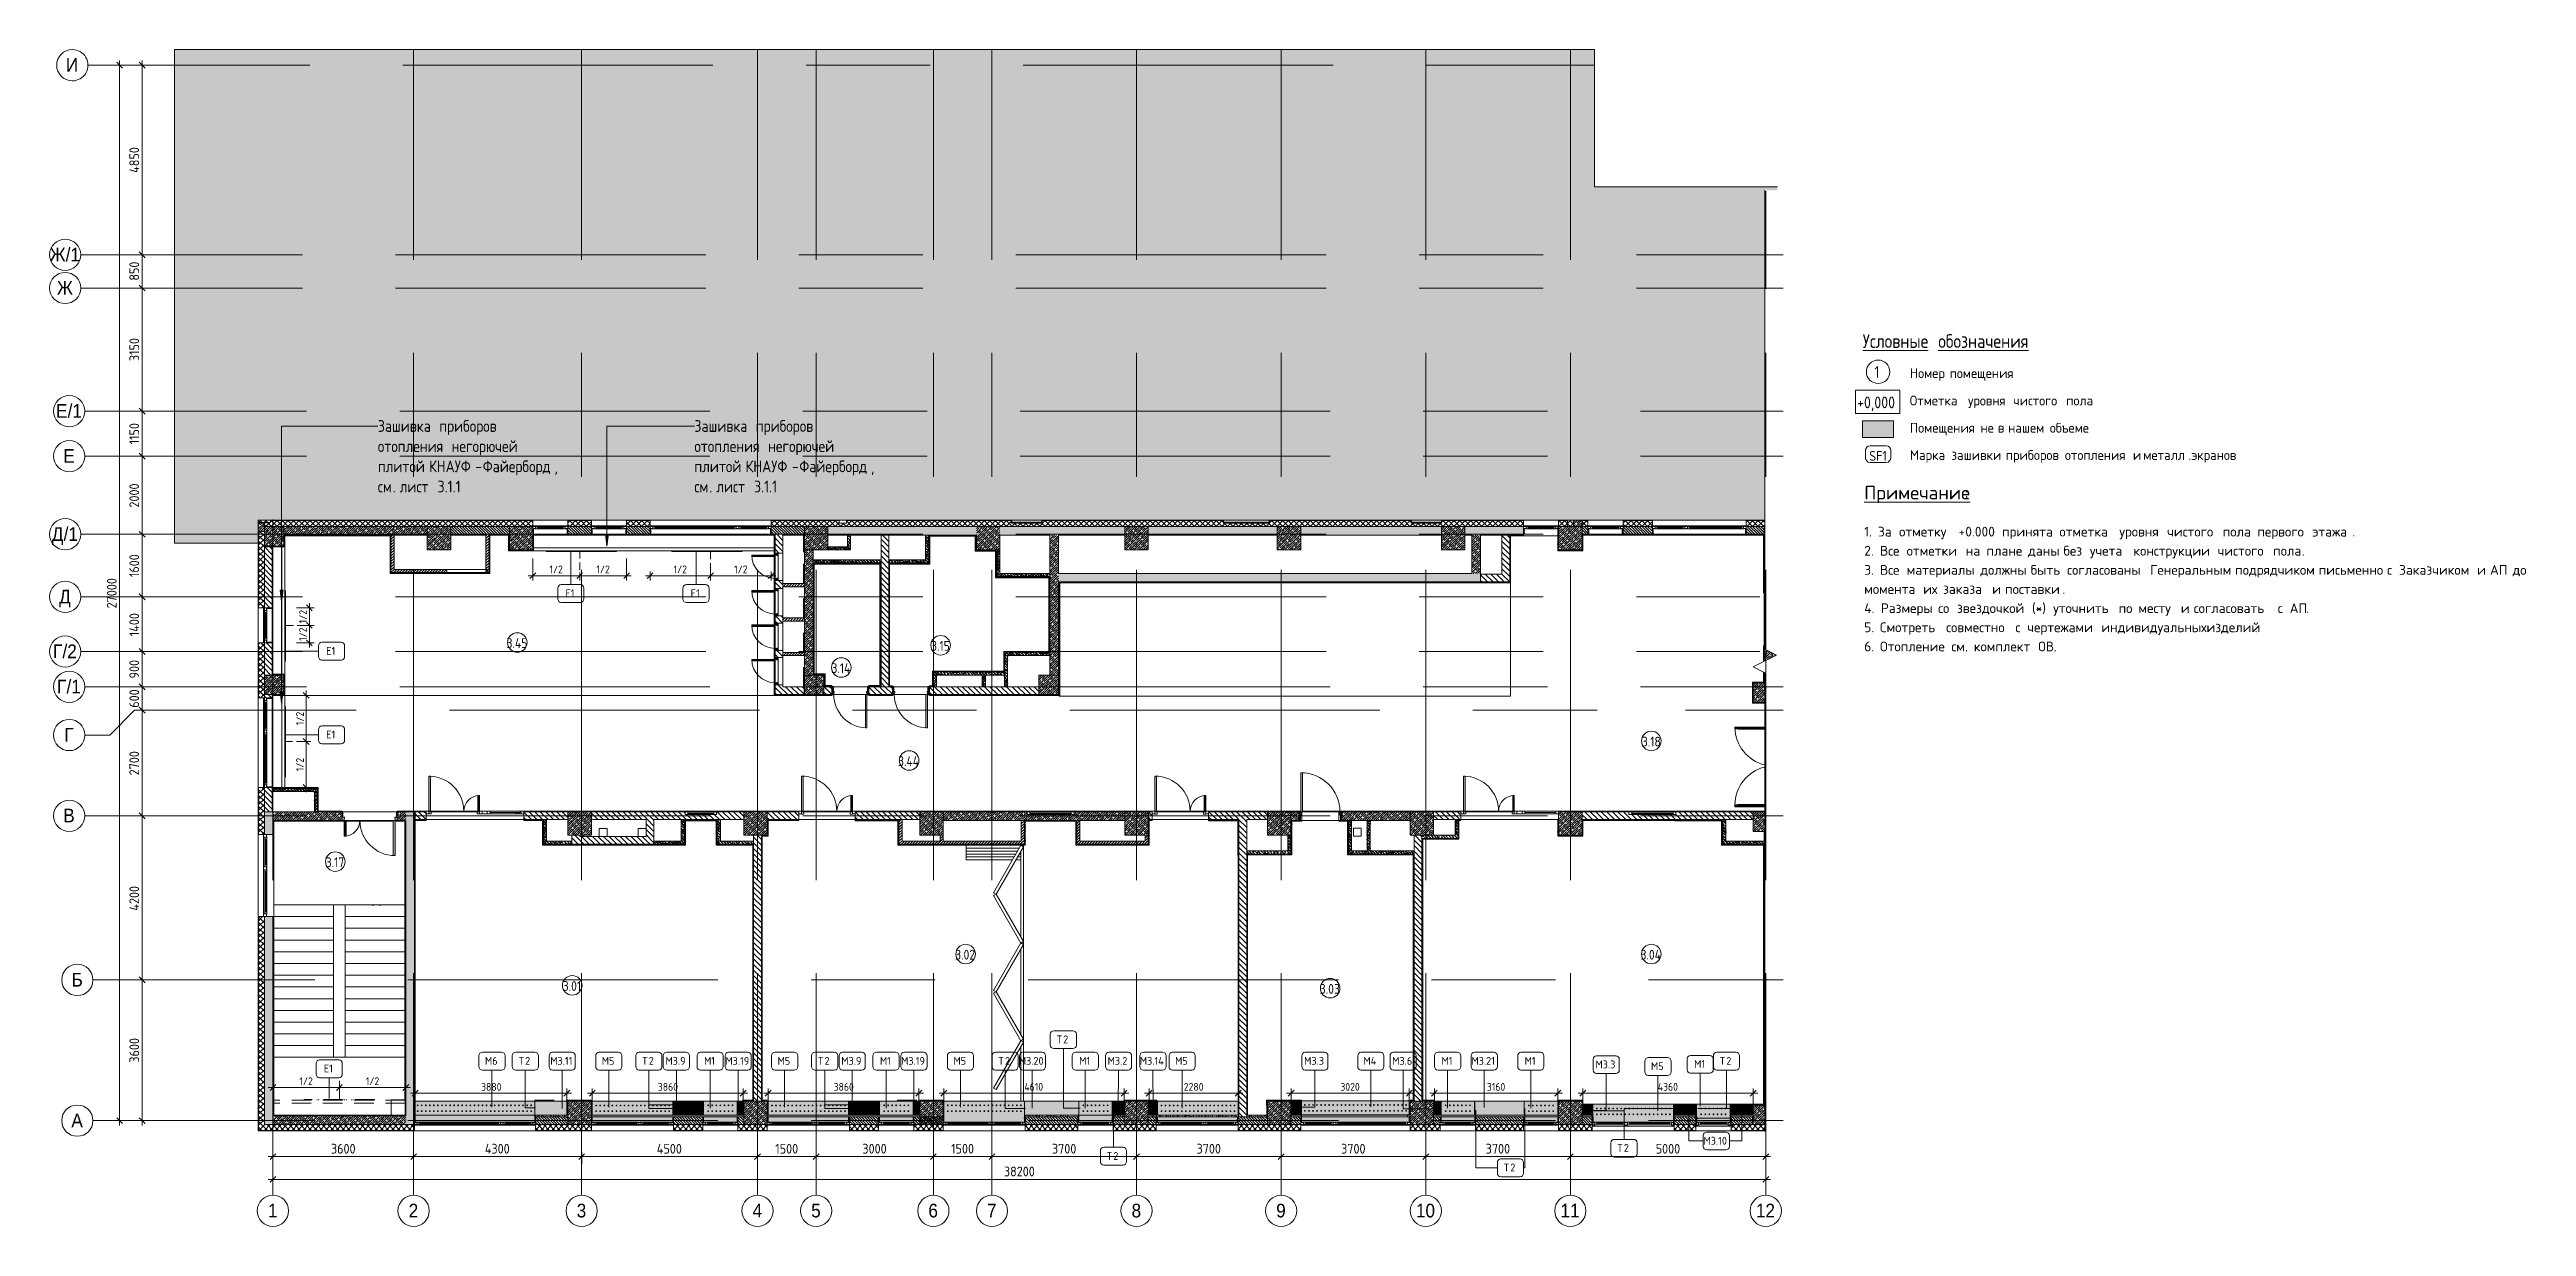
# Model space of a CAD drawing. Header units: millimetres. Extents: x -8624 to 194831, y -8553 to 29000.
# Drawn here: x 131447 to 194831, y -2706 to 27400 of the extents above; entities that cross this region are included whole.
import ezdxf

# ---------------------------------------------------------------- set-up
doc = ezdxf.new("R2010")
doc.units = ezdxf.units.MM
for name, pattern in [('200_ШТРИХ__ш1_п0_6_', [800, 500, -300]), ('ADSK_Штрих_ш2 п1', [300, 200, -100]), ('Осевая', [15875, 3175, -2381.25, 7937.5, -2381.25])]:
    doc.linetypes.add(name, pattern=pattern)
for name, color, linetype, lineweight in [('A-ANNO-DIMS', 7, 'Continuous', 9), ('A-ANNO-DIMS-100', 7, 'Continuous', 9), ('A-AREA-IDEN', 7, 'Continuous', 9), ('A-DETL-1', 7, 'Continuous', 9), ('A-DETL-2', 7, 'ADSK_Штрих_ш2 п1', 9), ('A-DETL-GENF', 7, 'Continuous', 9), ('A-DETL-MBND-1', 7, '200_ШТРИХ__ш1_п0_6_', 9), ('A-GENM-4', 7, 'Continuous', 9), ('A-GLAZ-2', 7, 'Continuous', 9), ('A-GLAZ-CURT-2', 7, 'Continuous', 9), ('A-GLAZ-CWMG-3', 7, 'Continuous', 9), ('A-WALL-2', 7, 'Continuous', 9), ('A-WALL-5', 7, 'Continuous', 13), ('G-ANNO-TEXT', 7, 'Continuous', 9), ('I-WALL-5', 7, 'Continuous', 9), ('M-EQPM-1', 7, 'Continuous', 9), ('S-COLS-2', 7, 'Continuous', 9), ('S-STRS-2', 7, 'Continuous', 9), ('Знаки', 7, 'Continuous', 9), ('Марки для знаков', 7, 'Continuous', 9), ('Оси', 7, 'Continuous', 9), ('Оси-1', 7, 'Continuous', 20), ('Оси-2', 7, 'Осевая', 9)]:
    doc.layers.add(name, color=color, linetype=linetype, lineweight=lineweight)
for name, color, linetype, lineweight, true_color in [('A-DETL-GENF-5', 7, 'Continuous', 9, 0xd4d4d4), ('A-DETL-GENF-6', 7, 'Continuous', 9, 0xaaaaaa), ('A-DETL-GENF-7', 7, 'Continuous', 9, 0xe2e2e2), ('A-DETL-GENF-8', 7, 'Continuous', 9, 0xf5f5f5), ('A-DOOR-4', 7, 'Continuous', 9, 0xaaaaaa), ('A-DOOR-5', 7, 'Continuous', 9, 0xe2e2e2), ('A-DOOR-FRAM-4', 7, 'Continuous', 9, 0xe2e2e2), ('A-DOOR-FRAM-5', 7, 'Continuous', 9, 0xaaaaaa), ('A-FLOR-3', 7, 'Continuous', 9, 0xaaaaaa), ('G-ANNO-TEXT-1', 7, 'Continuous', 9, 0x3c3c3c), ('G-ANNO-TEXT-2', 7, 'Continuous', 9, 0x008000), ('I-WALL-4', 7, 'Continuous', 9, 0x99bbae), ('I-WALL-6', 7, 'Continuous', 9, 0x787878), ('I-WALL-7', 9, 'Continuous', 9, 0x808080), ('Знаки-1', 7, 'Continuous', 9, 0x787878), ('Знаки-2', 7, 'Continuous', 9, 0xd7cfbf)]:
    doc.layers.add(name, color=color, linetype=linetype, lineweight=lineweight, true_color=true_color)
doc.styles.add('Arial_1', font='arial.ttf', dxfattribs={"width": 0.9, "height": 350})
doc.styles.add('GOST Common', font='GOST_Common.ttf', dxfattribs={"width": 0.9, "height": 250})
doc.styles.add('GOST Common_1', font='GOST_Common.ttf', dxfattribs={"height": 200})
doc.styles.add('GOST Common_2', font='GOST_Common.ttf', dxfattribs={"width": 0.9, "height": 300})
doc.styles.add('GOST Common_3', font='GOST_Common.ttf', dxfattribs={"height": 250})
doc.styles.add('GOST Common_4', font='GOST_Common.ttf', dxfattribs={"width": 0.9, "height": 350})
doc.styles.add('ISOCPEUR', font='isocpeur.ttf', dxfattribs={"width": 0.9, "height": 250})
doc.styles.add('ISOCPEUR_1', font='isocpeur.ttf', dxfattribs={"width": 0.9, "height": 200})
doc.styles.add('ISOCPEUR_2', font='isocpeur.ttf', dxfattribs={"height": 250})
doc.styles.add('ISOCPEUR_3', font='isocpeur.ttf', dxfattribs={"height": 350})
doc.dimstyles.new('ISO-2_0_0_9К_Средний_округл2', dxfattribs={"dimscale": 304.8, "dimtxt": 199.196235, "dimasz": 0.492126, "dimexe": 0.393701, "dimexo": 0, "dimgap": 0, "dimtad": 1, "dimdec": 0, "dimrnd": 10, "dimzin": 0, "dimdsep": 46, "dimtxsty": 'ISOCPEUR_1', "dimblk1": 'OBLIQUE', "dimblk2": 'OBLIQUE', "dimsah": 1, "dimcen": 0.09, "dimdle": 0.393701, "dimazin": 0, "dimtfac": 1, "dimtdec": 4, "dimtix": 1, "dimtmove": 0, "dimatfit": 3, "dimfxl": 1, "dimtvp": 1, "dimtolj": 1, "dimtzin": 0, "dimarcsym": 2})
doc.dimstyles.new('ISO-2_5_0_9К_БОЛЬШОЙ', dxfattribs={"dimscale": 304.8, "dimtxt": 248.995294, "dimasz": 0.492126, "dimexe": 0.393701, "dimexo": 0.984252, "dimgap": 0, "dimtad": 1, "dimdec": 0, "dimrnd": 10, "dimzin": 0, "dimdsep": 46, "dimtxsty": 'ISOCPEUR', "dimblk1": 'OBLIQUE', "dimblk2": 'OBLIQUE', "dimsah": 1, "dimcen": 0.09, "dimdle": 0.393701, "dimazin": 0, "dimtfac": 1, "dimtdec": 4, "dimtix": 1, "dimtmove": 0, "dimatfit": 3, "dimfxl": 1, "dimtvp": 1, "dimtolj": 1, "dimtzin": 0, "dimarcsym": 2})
pattern_1 = [(135, (137053.745, 0), (-35.35534, -35.35534), [])]
pattern_2 = [(135, (137053.74, 0), (-70.71068, -70.71068), [])]
pattern_3 = [(45, (137053.74, 0), (-70.71068, 70.71068), []), (135, (137053.74, 0), (-70.71068, -70.71068), [])]
pattern_4 = [(45, (137053.745, 0), (-57.02463, 57.02463), []), (45, (137110.77, 0), (-57.02463, 57.02463), [100.806, -20.161, 3.353, -16.808])]
pattern_5 = [(135, (1826.41, 164.685), (-14.14214, -14.14214), []), (225, (1826.41, 164.685), (14.14214, -14.14214), [])]
pattern_6 = [(45, (-296.384, 164.685), (-14.1421, 14.1421), []), (135, (-296.384, 164.685), (-14.1421, -14.1421), [])]
pattern_7 = [(135, (137053.74, 0), (-75.43415, -75.43415), [106.68, -17.78, 3.556, -17.78]), (135, (137053.74, 75.39), (-75.43415, -75.43415), []), (50, (137053.74, 0), (127.52922, -11.15758), [13.335, -146.685]), (355, (137053.74, 0), (-24.66966, 133.74002), [10.668, -117.348]), (100.451, (137064.37, -0.93), (102.85973, 122.58178), [11.333, -124.663]), (46.184, (137053.74, 35.56), (189.75516, -29.43036), [20.002, -220.027]), (96.636, (137069.56, 33.1), (166.1822, 173.1996), [17, -186.995]), (351.184, (137053.74, 35.56), (166.1839, 173.1976), [16.002, -176.022]), (21, (137071.52, 26.67), (106.13027, -71.58603), [13.335, -146.685]), (326, (137071.52, 26.67), (43.26188, 128.93175), [10.668, -117.348]), (71.451, (137080.37, 20.7), (149.39198, 57.34505), [11.333, -124.663]), (37.5, (137053.745, 0), (2.16223, 59.188357), [3.353, -112.573, 3.353, -115.773, -117.792]), (37.5, (137053.745, 0), (2.16223, 59.188357), [-235.052, 3.353, -114.44]), (7.5, (137053.745, 0), (46.77386, 70.12615), [3.353, -64.567, 3.353, -109.906, -44.894]), (7.5, (137053.745, 0), (46.77386, 70.12615), [-181.178, 3.353, -41.542]), (327.5, (137014.096, 0), (94.91367, -4.010093), [3.353, -41.097, 3.353, -135.331, -184.023]), (327.5, (137014.096, 0), (94.91367, -4.010093), [-183.134, 3.353, -180.67]), (317.5, (136996.32, 0), (103.69057, 17.79882), [3.353, -54.432, 3.353, -88.748, -130.683]), (317.5, (136996.32, 0), (103.69057, 17.79882), [-149.885, 3.353, -127.33])]
pattern_8 = [(45, (137053.745, 0), (-35.35534, 35.35534), [])]
pattern_9 = [(0, (137053.745, 0), (121.92, 30.48), [10.058, -81.382, 10.058, -81.382, -487.68]), (0, (137053.745, 0), (121.92, 30.48), [-182.88, 10.058, -172.822, 10.058, -81.382, -213.36]), (0, (137053.745, 0), (121.92, 30.48), [-457.2, 10.058, -50.902, 10.058, -142.342]), (120, (137099.465, 15.24), (-87.356454, 90.345817), [10.058, -81.382, 10.058, -81.382, -487.68]), (120, (137099.465, 15.24), (-87.356454, 90.345817), [-182.88, 10.058, -172.822, 10.058, -81.382, -213.36]), (120, (137099.465, 15.24), (-87.356454, 90.345817), [-457.2, 10.058, -50.902, 10.058, -142.342]), (240, (137114.705, 76.2), (-34.563546, -120.825817), [10.058, -81.382, 10.058, -81.382, -487.68]), (240, (137114.705, 76.2), (-34.563546, -120.825817), [-182.88, 10.058, -172.822, 10.058, -81.382, -213.36]), (240, (137114.705, 76.2), (-34.563546, -120.825817), [-457.2, 10.058, -50.902, 10.058, -142.342])]

msp = doc.modelspace()

# ---------------------------------------------------------------- texts
at = {"layer": 'A-AREA-IDEN', "char_height": 250, "attachment_point": 1, "style": 'GOST Common'}
for s, insert, width in [('3.45', (143142.3, 12341.2), 685.443), ('3.15', (154006.3, 12269.9), 606.076), ('3.14', (151456.4, 11700.9), 627.721), ('3.18', (172193.9, 9821.5), 606.076), ('3.44', (153161.5, 9321.5), 707.088), ('3.17', (138516, 6735), 606.076), ('3.02', (154622.2, 4370.2), 663.797), ('3.04', (172161.1, 4370.2), 685.443), ('3.01', (144580.4, 3569.6), 606.076), ('3.03', (163952.2, 3496.5), 663.797)]:
    msp.add_mtext(s, dxfattribs=dict(at, insert=insert, width=width))
at = {"layer": 'G-ANNO-TEXT', "attachment_point": 1}
for s, insert, char_height, width, style in [('\\LУсловные', (177845.4, 20117.7), 350, 2215.063, 'GOST Common_4'), ('\\L\\fGOST Common|b0|i0|c204|p34|;\\W.9;\\L ', (179673, 20117.7), 350, 129.873, 'GOST Common_4'), ('\\Lобозначения', (179780.2, 20117.7), 350, 3015.948, 'GOST Common_4'), ('\\fGOST Common|b0|i0|c204|p34|;\\W.9;1', (178145.4, 19303.4), 300, 173.165, 'GOST Common_2'), ('Зашивка', (139848.3, 17919.9), 300, 1789.367, 'GOST Common_2'), ('\\fGOST Common|b0|i0|c204|p34|;\\W.9; ', (141324.7, 17919.9), 300, 115.443, 'GOST Common_2'), ('приборов', (141419.9, 17919.9), 300, 1847.088, 'GOST Common_2'), ('\\fGOST Common|b0|i0|c204|p34|;\\W.9; ', (142943.9, 17919.9), 300, 115.443, 'GOST Common_2'), ('Зашивка', (147948.3, 17919.9), 300, 1789.367, 'GOST Common_2'), ('\\fGOST Common|b0|i0|c204|p34|;\\W.9; ', (149424.7, 17919.9), 300, 115.443, 'GOST Common_2'), ('приборов', (149519.9, 17919.9), 300, 1847.088, 'GOST Common_2'), ('\\fGOST Common|b0|i0|c204|p34|;\\W.9; ', (151043.9, 17919.9), 300, 115.443, 'GOST Common_2'), ('отопления', (139848.3, 17403.9), 300, 2171.771, 'GOST Common_2'), ('\\fGOST Common|b0|i0|c204|p34|;\\W.9; ', (141640.2, 17403.9), 300, 115.443, 'GOST Common_2'), ('негорючей', (141735.4, 17403.9), 300, 2135.695, 'GOST Common_2'), ('\\fGOST Common|b0|i0|c204|p34|;\\W.9; ', (143497.5, 17403.9), 300, 115.443, 'GOST Common_2'), ('отопления', (147948.3, 17403.9), 300, 2171.771, 'GOST Common_2'), ('\\fGOST Common|b0|i0|c204|p34|;\\W.9; ', (149740.2, 17403.9), 300, 115.443, 'GOST Common_2'), ('негорючей', (149835.4, 17403.9), 300, 2135.695, 'GOST Common_2'), ('\\fGOST Common|b0|i0|c204|p34|;\\W.9; ', (151597.5, 17403.9), 300, 115.443, 'GOST Common_2'), ('плитой', (139848.3, 16888), 300, 1471.898, 'GOST Common_2'), ('\\fGOST Common|b0|i0|c204|p34|;\\W.9; ', (141062.7, 16888), 300, 115.443, 'GOST Common_2'), ('КНАУФ', (141158, 16888), 300, 1435.822, 'GOST Common_2'), ('\\fGOST Common|b0|i0|c204|p34|;\\W.9;-', (142342.6, 16888), 300, 230.886, 'GOST Common_2'), ('Файерборд', (142533.1, 16888), 300, 2222.278, 'GOST Common_2'), (', ', (144366.7, 16888), 300, 230.886, 'GOST Common_2'), ('плитой', (147948.3, 16888), 300, 1471.898, 'GOST Common_2'), ('\\fGOST Common|b0|i0|c204|p34|;\\W.9; ', (149162.7, 16888), 300, 115.443, 'GOST Common_2'), ('КНАУФ', (149258, 16888), 300, 1435.822, 'GOST Common_2'), ('\\fGOST Common|b0|i0|c204|p34|;\\W.9;-', (150442.6, 16888), 300, 230.886, 'GOST Common_2'), ('Файерборд', (150633.1, 16888), 300, 2222.278, 'GOST Common_2'), (', ', (152466.7, 16888), 300, 230.886, 'GOST Common_2'), ('см', (139848.3, 16372.1), 300, 461.772, 'GOST Common_2'), ('. ', (140229.3, 16372.1), 300, 216.456, 'GOST Common_2'), ('лист', (140407.9, 16372.1), 300, 974.05, 'GOST Common_2'), (' 3.1.1', (141211.5, 16372.1), 300, 901.898, 'GOST Common_2'), ('см', (147948.3, 16372.1), 300, 461.772, 'GOST Common_2'), ('. ', (148329.3, 16372.1), 300, 216.456, 'GOST Common_2'), ('лист', (148507.9, 16372.1), 300, 974.05, 'GOST Common_2'), (' 3.1.1', (149311.5, 16372.1), 300, 901.898, 'GOST Common_2'), ('\\LПримечание', (177884.1, 16240.6), 350, 3110.548, 'ISOCPEUR_3'), ('\\L\\fISOCPEUR|b0|i0|c204|p34|;\\L:', (180450.6, 16240.6), 350, 128.27, 'ISOCPEUR_3'), ('1. ', (177884.1, 15192.7), 250, 424.894, 'ISOCPEUR_2'), ('2. ', (177884.1, 14703.2), 250, 489.029, 'ISOCPEUR_2'), ('За', (178234.7, 15192.7), 250, 472.996, 'ISOCPEUR_2'), ('Все', (178287.6, 14703.2), 250, 641.35, 'ISOCPEUR_2'), ('\\fISOCPEUR|b0|i0|c204|p34|; ', (178624.9, 15192.7), 250, 184.388, 'ISOCPEUR_2'), ('отметку', (178777.1, 15192.7), 250, 1651.476, 'ISOCPEUR_2'), ('\\fISOCPEUR|b0|i0|c204|p34|; ', (178816.8, 14703.2), 250, 184.388, 'ISOCPEUR_2'), ('отметки', (178968.9, 14703.2), 250, 1651.476, 'ISOCPEUR_2'), (' +0.000 ', (180139.7, 15192.7), 250, 1539.24, 'ISOCPEUR_2'), ('\\fISOCPEUR|b0|i0|c204|p34|; ', (180331.5, 14703.2), 250, 184.388, 'ISOCPEUR_2'), ('на', (180483.6, 14703.2), 250, 456.962, 'ISOCPEUR_2'), ('\\fISOCPEUR|b0|i0|c204|p34|; ', (180860.7, 14703.2), 250, 184.388, 'ISOCPEUR_2'), ('плане', (181012.8, 14703.2), 250, 1106.329, 'ISOCPEUR_2'), ('принята', (181409.7, 15192.7), 250, 1595.358, 'ISOCPEUR_2'), ('\\fISOCPEUR|b0|i0|c204|p34|; ', (181925.6, 14703.2), 250, 184.388, 'ISOCPEUR_2'), ('даны', (182077.8, 14703.2), 250, 913.924, 'ISOCPEUR_2'), ('\\fISOCPEUR|b0|i0|c204|p34|; ', (182726, 15192.7), 250, 184.388, 'ISOCPEUR_2'), ('\\fISOCPEUR|b0|i0|c204|p34|; ', (182831.8, 14703.2), 250, 184.388, 'ISOCPEUR_2'), ('отметка', (182878.1, 15192.7), 250, 1675.527, 'ISOCPEUR_2'), ('без', (182984, 14703.2), 250, 633.333, 'ISOCPEUR_2'), ('\\fISOCPEUR|b0|i0|c204|p34|; ', (183506.5, 14703.2), 250, 184.388, 'ISOCPEUR_2'), ('учета', (183658.6, 14703.2), 250, 1162.447, 'ISOCPEUR_2'), ('\\fISOCPEUR|b0|i0|c204|p34|; ', (184260.6, 15192.7), 250, 184.388, 'ISOCPEUR_2'), ('уровня', (184412.7, 15192.7), 250, 1298.734, 'ISOCPEUR_2'), ('\\fISOCPEUR|b0|i0|c204|p34|; ', (184617.8, 14703.2), 250, 184.388, 'ISOCPEUR_2'), ('конструкции', (184769.9, 14703.2), 250, 2429.113, 'ISOCPEUR_2'), ('\\fISOCPEUR|b0|i0|c204|p34|; ', (185484.3, 15192.7), 250, 184.388, 'ISOCPEUR_2'), ('чистого', (185636.4, 15192.7), 250, 1539.24, 'ISOCPEUR_2'), ('\\fISOCPEUR|b0|i0|c204|p34|; ', (186774.1, 14703.2), 250, 184.388, 'ISOCPEUR_2'), ('\\fISOCPEUR|b0|i0|c204|p34|; ', (186906.4, 15192.7), 250, 184.388, 'ISOCPEUR_2'), ('чистого', (186926.2, 14703.2), 250, 1539.24, 'ISOCPEUR_2'), ('пола', (187058.5, 15192.7), 250, 889.873, 'ISOCPEUR_2'), ('\\fISOCPEUR|b0|i0|c204|p34|; ', (187792.8, 15192.7), 250, 184.388, 'ISOCPEUR_2'), ('первого', (187944.9, 15192.7), 250, 1515.189, 'ISOCPEUR_2'), ('\\fISOCPEUR|b0|i0|c204|p34|; ', (188196.2, 14703.2), 250, 184.388, 'ISOCPEUR_2'), ('пола', (188348.4, 14703.2), 250, 889.873, 'ISOCPEUR_2'), ('\\fISOCPEUR|b0|i0|c204|p34|; ', (189195, 15192.7), 250, 184.388, 'ISOCPEUR_2'), ('этажа', (189347.2, 15192.7), 250, 1242.616, 'ISOCPEUR_2'), ('\\fISOCPEUR|b0|i0|c204|p34|;.', (190372.4, 15192.7), 250, 88.186, 'ISOCPEUR_2'), ('3. ', (177884.1, 14213.7), 250, 489.029, 'ISOCPEUR_2'), ('Все', (178287.6, 14213.7), 250, 641.35, 'ISOCPEUR_2'), ('\\fISOCPEUR|b0|i0|c204|p34|; ', (178816.8, 14213.7), 250, 184.388, 'ISOCPEUR_2'), ('материалы', (178968.9, 14213.7), 250, 2100.421, 'ISOCPEUR_2'), ('\\fISOCPEUR|b0|i0|c204|p34|; ', (180701.9, 14213.7), 250, 184.388, 'ISOCPEUR_2'), ('должны', (180854.1, 14213.7), 250, 1378.902, 'ISOCPEUR_2'), ('\\fISOCPEUR|b0|i0|c204|p34|; ', (181991.8, 14213.7), 250, 184.388, 'ISOCPEUR_2'), ('быть', (182143.9, 14213.7), 250, 945.991, 'ISOCPEUR_2'), ('\\fISOCPEUR|b0|i0|c204|p34|; ', (182924.4, 14213.7), 250, 184.388, 'ISOCPEUR_2'), ('согласованы', (183076.6, 14213.7), 250, 2389.029, 'ISOCPEUR_2'), ('\\fISOCPEUR|b0|i0|c204|p34|; ', (185047.7, 14213.7), 250, 184.388, 'ISOCPEUR_2'), ('Генеральным', (185199.8, 14213.7), 250, 2453.164, 'ISOCPEUR_2'), ('\\fISOCPEUR|b0|i0|c204|p34|; ', (187223.9, 14213.7), 250, 184.388, 'ISOCPEUR_2'), ('подрядчиком', (187376, 14213.7), 250, 2405.062, 'ISOCPEUR_2'), ('\\fISOCPEUR|b0|i0|c204|p34|;.', (189082.6, 14703.2), 250, 88.186, 'ISOCPEUR_2'), ('\\fISOCPEUR|b0|i0|c204|p34|; ', (189360.4, 14213.7), 250, 184.388, 'ISOCPEUR_2'), ('письменно', (189512.5, 14213.7), 250, 1940.084, 'ISOCPEUR_2'), ('\\fISOCPEUR|b0|i0|c204|p34|; ', (191113.3, 14213.7), 250, 184.388, 'ISOCPEUR_2'), ('\\fISOCPEUR|b0|i0|c204|p34|;с', (191265.4, 14213.7), 250, 184.388, 'ISOCPEUR_2'), ('\\fISOCPEUR|b0|i0|c204|p34|; ', (191417.5, 14213.7), 250, 184.388, 'ISOCPEUR_2'), ('Заказчиком', (191569.7, 14213.7), 250, 2236.708, 'ISOCPEUR_2'), ('\\fISOCPEUR|b0|i0|c204|p34|; ', (193415.2, 14213.7), 250, 184.388, 'ISOCPEUR_2'), ('\\fISOCPEUR|b0|i0|c204|p34|;и', (193567.3, 14213.7), 250, 216.456, 'ISOCPEUR_2'), ('\\fISOCPEUR|b0|i0|c204|p34|; ', (193745.9, 14213.7), 250, 184.388, 'ISOCPEUR_2'), ('АП', (193898, 14213.7), 250, 513.08, 'ISOCPEUR_2'), ('\\fISOCPEUR|b0|i0|c204|p34|; ', (194321.3, 14213.7), 250, 184.388, 'ISOCPEUR_2'), ('до', (194473.5, 14213.7), 250, 432.911, 'ISOCPEUR_2'), ('\\fISOCPEUR|b0|i0|c204|p34|; ', (194830.7, 14213.7), 250, 184.388, 'ISOCPEUR_2'), ('момента', (177884.1, 13724.3), 250, 1643.459, 'ISOCPEUR_2'), ('\\fISOCPEUR|b0|i0|c204|p34|; ', (179240.1, 13724.3), 250, 184.388, 'ISOCPEUR_2'), ('их', (179392.2, 13724.3), 250, 432.911, 'ISOCPEUR_2'), ('\\fISOCPEUR|b0|i0|c204|p34|; ', (179749.4, 13724.3), 250, 184.388, 'ISOCPEUR_2'), ('заказа', (179901.6, 13724.3), 250, 1338.818, 'ISOCPEUR_2'), ('\\fISOCPEUR|b0|i0|c204|p34|; ', (181006.2, 13724.3), 250, 184.388, 'ISOCPEUR_2'), ('\\fISOCPEUR|b0|i0|c204|p34|;и', (181158.3, 13724.3), 250, 216.456, 'ISOCPEUR_2'), ('\\fISOCPEUR|b0|i0|c204|p34|; ', (181336.9, 13724.3), 250, 184.388, 'ISOCPEUR_2'), ('поставки', (181489.1, 13724.3), 250, 1779.746, 'ISOCPEUR_2'), ('\\fISOCPEUR|b0|i0|c204|p34|;.', (182957.5, 13724.3), 250, 88.186, 'ISOCPEUR_2'), ('4. ', (177884.1, 13234.8), 250, 513.08, 'ISOCPEUR_2'), ('5. ', (177884.1, 12745.3), 250, 489.029, 'ISOCPEUR_2'), ('Смотреть', (178287.6, 12745.3), 250, 1867.932, 'ISOCPEUR_2'), ('Размеры', (178307.4, 13234.8), 250, 1595.358, 'ISOCPEUR_2'), ('\\fISOCPEUR|b0|i0|c204|p34|; ', (179623.7, 13234.8), 250, 184.388, 'ISOCPEUR_2'), ('со', (179775.9, 13234.8), 250, 400.844, 'ISOCPEUR_2'), ('\\fISOCPEUR|b0|i0|c204|p34|; ', (179828.8, 12745.3), 250, 184.388, 'ISOCPEUR_2'), ('\\fISOCPEUR|b0|i0|c204|p34|; ', (180106.6, 13234.8), 250, 184.388, 'ISOCPEUR_2'), ('звездочкой', (180258.7, 13234.8), 250, 2132.489, 'ISOCPEUR_2'), ('\\fISOCPEUR|b0|i0|c204|p34|; ', (181601.5, 12745.3), 250, 184.388, 'ISOCPEUR_2'), ('\\fISOCPEUR|b0|i0|c204|p34|; ', (181905.8, 12745.3), 250, 184.388, 'ISOCPEUR_2'), (' (*) ', (182018.2, 13234.8), 250, 849.789, 'ISOCPEUR_2'), ('уточнить', (182719.4, 13234.8), 250, 1843.881, 'ISOCPEUR_2'), ('\\fISOCPEUR|b0|i0|c204|p34|; ', (183797.5, 12745.3), 250, 184.388, 'ISOCPEUR_2'), ('\\fISOCPEUR|b0|i0|c204|p34|; ', (184240.7, 13234.8), 250, 184.388, 'ISOCPEUR_2'), ('по', (184392.9, 13234.8), 250, 432.911, 'ISOCPEUR_2'), ('\\fISOCPEUR|b0|i0|c204|p34|; ', (184750, 13234.8), 250, 184.388, 'ISOCPEUR_2'), ('месту', (184902.2, 13234.8), 250, 1130.379, 'ISOCPEUR_2'), ('\\fISOCPEUR|b0|i0|c204|p34|; ', (185834.8, 13234.8), 250, 184.388, 'ISOCPEUR_2'), ('\\fISOCPEUR|b0|i0|c204|p34|;и', (185987, 13234.8), 250, 216.456, 'ISOCPEUR_2'), ('\\fISOCPEUR|b0|i0|c204|p34|; ', (186165.6, 13234.8), 250, 184.388, 'ISOCPEUR_2'), ('согласовать', (186317.7, 13234.8), 250, 2421.096, 'ISOCPEUR_2'), ('\\fISOCPEUR|b0|i0|c204|p34|; ', (186489.7, 12745.3), 250, 184.388, 'ISOCPEUR_2'), ('изделий', (186641.8, 12745.3), 250, 1499.156, 'ISOCPEUR_2'), ('\\fISOCPEUR|b0|i0|c204|p34|; ', (188315.3, 13234.8), 250, 184.388, 'ISOCPEUR_2'), ('\\fISOCPEUR|b0|i0|c204|p34|;с', (188467.4, 13234.8), 250, 184.388, 'ISOCPEUR_2'), ('\\fISOCPEUR|b0|i0|c204|p34|; ', (188619.6, 13234.8), 250, 184.388, 'ISOCPEUR_2'), ('АП', (188771.7, 13234.8), 250, 513.08, 'ISOCPEUR_2'), ('\\fISOCPEUR|b0|i0|c204|p34|;.', (189195, 13234.8), 250, 88.186, 'ISOCPEUR_2'), ('6. ', (177884.1, 12255.8), 250, 489.029, 'ISOCPEUR_2'), ('Отопление', (178287.6, 12255.8), 250, 2028.269, 'ISOCPEUR_2'), ('\\fISOCPEUR|b0|i0|c204|p34|; ', (179961.1, 12255.8), 250, 184.388, 'ISOCPEUR_2'), ('совместно', (179980.9, 12745.3), 250, 1964.134, 'ISOCPEUR_2'), ('см', (180113.2, 12255.8), 250, 424.894, 'ISOCPEUR_2'), ('комплект', (180688.7, 12255.8), 250, 1811.814, 'ISOCPEUR_2'), ('\\fISOCPEUR|b0|i0|c204|p34|;с', (181753.6, 12745.3), 250, 184.388, 'ISOCPEUR_2'), ('чертежами', (182057.9, 12745.3), 250, 2108.438, 'ISOCPEUR_2'), ('\\fISOCPEUR|b0|i0|c204|p34|; ', (182183.6, 12255.8), 250, 184.388, 'ISOCPEUR_2'), ('ОВ', (182335.7, 12255.8), 250, 481.013, 'ISOCPEUR_2'), ('индивидуальных', (183949.7, 12745.3), 250, 3078.48, 'ISOCPEUR_2'), ('\\fISOCPEUR|b0|i0|c204|p34|;.', (187878.7, 12745.3), 250, 88.186, 'ISOCPEUR_2'), ('. ', (180463.8, 12255.8), 250, 272.574, 'ISOCPEUR_2'), ('\\fISOCPEUR|b0|i0|c204|p34|;.', (182732.6, 12255.8), 250, 88.186, 'ISOCPEUR_2')]:
    msp.add_mtext(s, dxfattribs=dict(at, insert=insert, char_height=char_height, width=width, style=style))
at = {"layer": 'G-ANNO-TEXT-1', "attachment_point": 1}
for s, insert, char_height, width, style in [('Номер', (179051.7, 19246.1), 250, 1130.379, 'GOST Common_3'), ('\\fGOST Common|b0|i0|c204|p34|; ', (179984.3, 19246.1), 250, 104.219, 'GOST Common_3'), ('помещения', (180070.3, 19246.1), 250, 2060.337, 'GOST Common_3'), ('+0,000', (177703, 18523.4), 300, 1269.873, 'GOST Common_2'), ('Отметка', (179051.7, 18546.1), 250, 1699.578, 'GOST Common_3'), ('\\fGOST Common|b0|i0|c204|p34|; ', (180454, 18546.1), 250, 104.219, 'GOST Common_3'), ('уровня', (180540, 18546.1), 250, 1298.734, 'GOST Common_3'), ('\\fGOST Common|b0|i0|c204|p34|; ', (181611.5, 18546.1), 250, 104.219, 'GOST Common_3'), ('чистого', (181697.5, 18546.1), 250, 1539.24, 'GOST Common_3'), ('\\fGOST Common|b0|i0|c204|p34|; ', (182967.5, 18546.1), 250, 104.219, 'GOST Common_3'), ('пола', (183053.5, 18546.1), 250, 889.873, 'GOST Common_3'), ('Помещения', (179054.1, 17849.1), 250, 2084.387, 'GOST Common_3'), ('\\fGOST Common|b0|i0|c204|p34|; ', (180773.9, 17849.1), 250, 104.219, 'GOST Common_3'), ('не', (180859.9, 17849.1), 250, 432.911, 'GOST Common_3'), ('\\fGOST Common|b0|i0|c204|p34|; ', (181217, 17849.1), 250, 104.219, 'GOST Common_3'), ('\\fGOST Common|b0|i0|c204|p34|;в', (181303, 17849.1), 250, 216.456, 'GOST Common_3'), ('\\fGOST Common|b0|i0|c204|p34|; ', (181481.6, 17849.1), 250, 104.219, 'GOST Common_3'), ('нашем', (181567.6, 17849.1), 250, 1186.497, 'GOST Common_3'), ('\\fGOST Common|b0|i0|c204|p34|; ', (182546.6, 17849.1), 250, 104.219, 'GOST Common_3'), ('объеме', (182632.6, 17849.1), 250, 1362.869, 'GOST Common_3'), ('Марка', (179051.7, 17151.9), 250, 1186.497, 'GOST Common_3'), ('\\fGOST Common|b0|i0|c204|p34|; ', (180030.6, 17151.9), 250, 104.219, 'GOST Common_3'), ('зашивки', (180116.6, 17151.9), 250, 1579.324, 'GOST Common_3'), ('\\fGOST Common|b0|i0|c204|p34|; ', (181419.7, 17151.9), 250, 104.219, 'GOST Common_3'), ('приборов', (181505.7, 17151.9), 250, 1731.645, 'GOST Common_3'), ('\\fGOST Common|b0|i0|c204|p34|; ', (182934.4, 17151.9), 250, 104.219, 'GOST Common_3'), ('\\fGOST Common|b0|i0|c204|p34|; ', (184674.1, 17151.9), 250, 104.219, 'GOST Common_3'), ('\\fGOST Common|b0|i0|c204|p34|; ', (184938.7, 17151.9), 250, 104.219, 'GOST Common_3'), ('\\fGOST Common|b0|i0|c204|p34|; ', (187525, 17151.9), 250, 104.219, 'GOST Common_3'), ('отопления', (183020.4, 17151.9), 250, 2004.219, 'GOST Common_3'), ('\\fGOST Common|b0|i0|c204|p34|;и', (184760.1, 17151.9), 250, 216.456, 'GOST Common_3'), ('металл', (185024.7, 17151.9), 250, 1402.953, 'GOST Common_3'), ('\\fGOST Common|b0|i0|c204|p34|;.', (186182.2, 17151.9), 250, 88.186, 'GOST Common_3'), ('экранов', (186255, 17151.9), 250, 1539.24, 'GOST Common_3')]:
    msp.add_mtext(s, dxfattribs=dict(at, insert=insert, char_height=char_height, width=width, style=style))
at = {"layer": 'G-ANNO-TEXT-2', "insert": (178011.9, 17129.2), "char_height": 250, "width": 548.354, "attachment_point": 1, "style": 'ISOCPEUR'}
msp.add_mtext('SF1', dxfattribs=at)
at = {"layer": 'Марки для знаков', "char_height": 200, "attachment_point": 1, "style": 'GOST Common_1'}
for s, insert, width in [('E1', (144649.5, 13590.8), 296.624), ('E1', (147852.7, 13590.8), 296.624), ('E1', (138526.2, 12116.1), 296.624), ('E1', (138526.2, 9977.1), 296.624), ('\\fGOST Common|b0|i0|c204|p34|;Т', (157219.9, 2179.2), 200.422), ('\\fGOST Common|b0|i0|c204|p34|;2', (157385.3, 2179.2), 176.371), ('E1', (138466.1, 1431.9), 296.624), ('\\fGOST Common|b0|i0|c204|p34|;М', (142588.2, 1629), 224.472), ('\\fGOST Common|b0|i0|c204|p34|;6', (142773.4, 1629), 176.371), ('\\fGOST Common|b0|i0|c204|p34|;Т', (143451.8, 1628.5), 200.422), ('\\fGOST Common|b0|i0|c204|p34|;2', (143617.2, 1628.5), 176.371), ('\\fGOST Common|b0|i0|c204|p34|;М', (144259.5, 1628.5), 224.472), ('3.11', (144444.7, 1628.5), 481.012), ('\\fGOST Common|b0|i0|c204|p34|;М', (145577.6, 1628), 224.472), ('\\fGOST Common|b0|i0|c204|p34|;5', (145762.8, 1628), 176.371), ('\\fGOST Common|b0|i0|c204|p34|;Т', (146613.4, 1628.5), 200.422), ('\\fGOST Common|b0|i0|c204|p34|;2', (146778.7, 1628.5), 176.371), ('\\fGOST Common|b0|i0|c204|p34|;М', (147206.9, 1628.5), 224.472), ('3.9', (147392.1, 1628.5), 416.877), ('\\fGOST Common|b0|i0|c204|p34|;М', (148194.8, 1628.5), 224.472), ('\\fGOST Common|b0|i0|c204|p34|;1', (148380, 1628.5), 120.253), ('\\fGOST Common|b0|i0|c204|p34|;М', (148740.8, 1628), 224.472), ('3.19', (148926, 1628), 537.131), ('\\fGOST Common|b0|i0|c204|p34|;М', (150076.7, 1628), 224.472), ('\\fGOST Common|b0|i0|c204|p34|;5', (150261.9, 1628), 176.371), ('\\fGOST Common|b0|i0|c204|p34|;Т', (151113.6, 1628.5), 200.422), ('\\fGOST Common|b0|i0|c204|p34|;2', (151279, 1628.5), 176.371), ('\\fGOST Common|b0|i0|c204|p34|;М', (151707.2, 1628.5), 224.472), ('3.9', (151892.4, 1628.5), 416.877), ('\\fGOST Common|b0|i0|c204|p34|;М', (152695, 1628.5), 224.472), ('\\fGOST Common|b0|i0|c204|p34|;1', (152880.2, 1628.5), 120.253), ('\\fGOST Common|b0|i0|c204|p34|;М', (153237.4, 1628), 224.472), ('3.19', (153422.6, 1628), 537.131), ('\\fGOST Common|b0|i0|c204|p34|;М', (154576.7, 1629), 224.472), ('\\fGOST Common|b0|i0|c204|p34|;5', (154761.9, 1629), 176.371), ('\\fGOST Common|b0|i0|c204|p34|;Т', (155730.1, 1628.5), 200.422), ('\\fGOST Common|b0|i0|c204|p34|;2', (155895.5, 1628.5), 176.371), ('\\fGOST Common|b0|i0|c204|p34|;М', (156248.4, 1628.5), 224.472), ('3.20', (156433.6, 1628.5), 593.249), ('\\fGOST Common|b0|i0|c204|p34|;М', (157795, 1628.5), 224.472), ('\\fGOST Common|b0|i0|c204|p34|;1', (157980.2, 1628.5), 120.253), ('\\fGOST Common|b0|i0|c204|p34|;М', (158522.3, 1629), 224.472), ('3.2', (158707.5, 1629), 416.877), ('\\fGOST Common|b0|i0|c204|p34|;М', (159345.8, 1628), 224.472), ('3.14', (159531, 1628), 561.181), ('\\fGOST Common|b0|i0|c204|p34|;М', (160249.7, 1628), 224.472), ('\\fGOST Common|b0|i0|c204|p34|;5', (160434.9, 1628), 176.371), ('\\fGOST Common|b0|i0|c204|p34|;М', (163550.6, 1628.6), 224.472), ('3.3', (163735.8, 1628.6), 408.861), ('\\fGOST Common|b0|i0|c204|p34|;М', (165068, 1628.5), 224.472), ('\\fGOST Common|b0|i0|c204|p34|;4', (165253.2, 1628.5), 200.422), ('\\fGOST Common|b0|i0|c204|p34|;М', (165804.4, 1628.5), 224.472), ('3.6', (165989.6, 1628.5), 416.877), ('\\fGOST Common|b0|i0|c204|p34|;М', (167066.6, 1628.5), 224.472), ('\\fGOST Common|b0|i0|c204|p34|;1', (167251.8, 1628.5), 120.253), ('\\fGOST Common|b0|i0|c204|p34|;М', (167831.9, 1628.5), 224.472), ('3.21', (168017.1, 1628.5), 537.131), ('\\fGOST Common|b0|i0|c204|p34|;М', (169194.8, 1628), 224.472), ('\\fGOST Common|b0|i0|c204|p34|;1', (169380, 1628), 120.253), ('\\fGOST Common|b0|i0|c204|p34|;М', (171005.8, 1539), 224.472), ('3.3', (171191, 1539), 408.861), ('\\fGOST Common|b0|i0|c204|p34|;М', (172425.5, 1492.8), 224.472), ('\\fGOST Common|b0|i0|c204|p34|;5', (172610.7, 1492.8), 176.371), ('\\fGOST Common|b0|i0|c204|p34|;М', (173530.7, 1548.5), 224.472), ('\\fGOST Common|b0|i0|c204|p34|;1', (173715.9, 1548.5), 120.253), ('\\fGOST Common|b0|i0|c204|p34|;Т', (174188.6, 1628.5), 200.422), ('\\fGOST Common|b0|i0|c204|p34|;2', (174354, 1628.5), 176.371), ('\\fGOST Common|b0|i0|c204|p34|;Т', (171566.9, -599.2), 200.422), ('\\fGOST Common|b0|i0|c204|p34|;2', (171732.3, -599.2), 176.371), ('\\fGOST Common|b0|i0|c204|p34|;М', (173770.2, -413.4), 224.472), ('3.10', (173955.5, -413.4), 537.131), ('\\fGOST Common|b0|i0|c204|p34|;Т', (158502.5, -802.7), 200.422), ('\\fGOST Common|b0|i0|c204|p34|;2', (158667.9, -802.7), 176.371), ('\\fGOST Common|b0|i0|c204|p34|;Т', (168661.8, -1099.5), 200.422), ('\\fGOST Common|b0|i0|c204|p34|;2', (168827.2, -1099.5), 176.371)]:
    msp.add_mtext(s, dxfattribs=dict(at, insert=insert, width=width))
at = {"layer": 'Оси', "char_height": 350, "attachment_point": 1, "style": 'Arial_1'}
for s, insert, width in [('\\fArial|b0|i0|c204|p34|;\\W.9;И', (131865, 27181), 389.62), ('\\fArial|b0|i0|c204|p34|;\\W.9;Ж', (131450, 22331), 497.848), ('/1', (131860.8, 22331), 454.557), ('\\fArial|b0|i0|c204|p34|;\\W.9;Ж', (131637.7, 21481), 497.848), ('\\fArial|b0|i0|c204|p34|;\\W.9;Е', (131611.3, 18331), 360.759), ('/1', (131909, 18331), 454.557), ('\\fArial|b0|i0|c204|p34|;\\W.9;Е', (131798.5, 17181), 360.759), ('\\fArial|b0|i0|c204|p34|;\\W.9;Д', (131503.6, 15181), 367.975), ('/1', (131807.2, 15181), 454.557), ('\\fArial|b0|i0|c204|p34|;\\W.9;Д', (131691.2, 13581), 367.975), ('\\fArial|b0|i0|c204|p34|;\\W.9;Г', (131533.3, 12181), 295.823), ('/2', (131777.4, 12181), 454.557), ('\\fArial|b0|i0|c204|p34|;\\W.9;Г', (131637.9, 11281), 295.823), ('/1', (131881.9, 11281), 454.557), ('\\fArial|b0|i0|c204|p34|;\\W.9;Г', (131825.5, 10046), 295.823), ('\\fArial|b0|i0|c204|p34|;\\W.9;В', (131798.5, 7981), 360.759), ('\\fArial|b0|i0|c204|p34|;\\W.9;Б', (132008.6, 3781), 353.544), ('\\fArial|b0|i0|c204|p34|;\\W.9;А', (132005.5, 181), 360.759), ('\\fArial|b0|i0|c204|p34|;\\W.9;1', (137036.2, -2125.6), 303.038), ('\\fArial|b0|i0|c204|p34|;\\W.9;2', (140636.2, -2125.6), 303.038), ('\\fArial|b0|i0|c204|p34|;\\W.9;3', (144936.2, -2125.6), 303.038), ('\\fArial|b0|i0|c204|p34|;\\W.9;4', (149436.2, -2125.6), 303.038), ('\\fArial|b0|i0|c204|p34|;\\W.9;5', (150936.2, -2125.6), 303.038), ('\\fArial|b0|i0|c204|p34|;\\W.9;6', (153936.2, -2125.6), 303.038), ('\\fArial|b0|i0|c204|p34|;\\W.9;7', (155436.2, -2125.6), 303.038), ('\\fArial|b0|i0|c204|p34|;\\W.9;8', (159136.2, -2125.6), 303.038), ('\\fArial|b0|i0|c204|p34|;\\W.9;9', (162836.2, -2125.6), 303.038), ('10', (166411.1, -2125.6), 606.076), ('11', (170111.1, -2125.6), 606.076), ('12', (175111.1, -2125.6), 606.076)]:
    msp.add_mtext(s, dxfattribs=dict(at, insert=insert, width=width))

# ---------------------------------------------------------------- blocks, each defined once
blk = doc.blocks.new('BSC_Колонна _Прямоугольная - 600х600-23286269-План зашивки приборов отопления в осях 3 этажа 1-12')
at = {"layer": 'S-COLS-2'}
h = blk.add_hatch(dxfattribs=at)
h.set_pattern_fill('FP_119', color=256, style=0, pattern_type=2)
h.set_pattern_definition([(45, (-29509.74, -7600), (-57.02463, 57.02463), []), (45, (-29452.72, -7600), (-57.02463, 57.02463), [100.806, -20.161, 3.353, -16.808])])
h.paths.add_polyline_path([(-300, -300), (300, -300), (300, 300), (-300, 300)])
for p, q in [((300, 300), (-300, 300)), ((-300, 300), (-300, -300)), ((300, -300), (300, 300)), ((-300, -300), (300, -300))]:
    blk.add_line(p, q, dxfattribs=at)
blk = doc.blocks.new('BSC_Колонна _Прямоугольная - 600х600-V150-План зашивки приборов отопления в осях 3 этажа 1-12')
at = {"layer": 'S-COLS-2'}
h = blk.add_hatch(dxfattribs=at)
h.set_pattern_fill('FP_120', color=256, style=0, pattern_type=2)
h.set_pattern_definition([(45, (-25860, -200), (-57.02463, 57.02463), []), (45, (-25802.975, -200), (-57.02463, 57.02463), [100.806, -20.161, 3.353, -16.808])])
h.paths.add_polyline_path([(-93, -300), (300, -300), (300, 300), (-300, 300), (-300, -300)])
for p, q in [((300, 300), (-300, 300)), ((-300, 300), (-300, -300)), ((300, -300), (300, 300)), ((-300, -300), (300, -300))]:
    blk.add_line(p, q, dxfattribs=at)
blk = doc.blocks.new('BSC_Колонна _Прямоугольная - 600х600-V151-План зашивки приборов отопления в осях 3 этажа 1-12')
at = {"layer": 'S-COLS-2'}
h = blk.add_hatch(dxfattribs=at)
h.set_pattern_fill('FP_121', color=256, style=0, pattern_type=2)
h.set_pattern_definition([(45, (-29509.74, -200), (-57.02463, 57.02463), []), (45, (-29452.72, -200), (-57.02463, 57.02463), [100.806, -20.161, 3.353, -16.808])])
h.paths.add_polyline_path([(-300, -300), (300, -300), (300, 300), (-300, 300), (-300, -250)])
for p, q in [((300, 300), (-300, 300)), ((-300, 300), (-300, -300)), ((300, -300), (300, 300)), ((-300, -300), (300, -300))]:
    blk.add_line(p, q, dxfattribs=at)
blk = doc.blocks.new('BSC_Колонна _Прямоугольная - 600х600-V152-План зашивки приборов отопления в осях 3 этажа 1-12')
at = {"layer": 'S-COLS-2'}
h = blk.add_hatch(dxfattribs=at)
h.set_pattern_fill('FP_122', color=256, style=0, pattern_type=2)
h.set_pattern_definition([(45, (-14010, -14900), (-57.02463, 57.02463), []), (45, (-13952.975, -14900), (-57.02463, 57.02463), [100.806, -20.161, 3.353, -16.808])])
h.paths.add_polyline_path([(-300, -300), (300, -300), (300, 300), (-300, 300), (-300, 113)])
for p, q in [((300, 300), (-300, 300)), ((-300, 300), (-300, -300)), ((300, -300), (300, 300)), ((-300, -300), (300, -300))]:
    blk.add_line(p, q, dxfattribs=at)
blk = doc.blocks.new('BSC_Колонна _Прямоугольная - 600х600-V153-План зашивки приборов отопления в осях 3 этажа 1-12')
at = {"layer": 'S-COLS-2'}
h = blk.add_hatch(dxfattribs=at)
h.set_pattern_fill('FP_123', color=256, style=0, pattern_type=2)
h.set_pattern_definition([(45, (-25860, -7600), (-57.02463, 57.02463), []), (45, (-25802.975, -7600), (-57.02463, 57.02463), [100.806, -20.161, 3.353, -16.808])])
h.paths.add_polyline_path([(-300, -300), (300, -300), (300, 300), (-300, 300)])
for p, q in [((300, 300), (-300, 300)), ((-300, 300), (-300, -300)), ((300, -300), (300, 300)), ((-300, -300), (300, -300))]:
    blk.add_line(p, q, dxfattribs=at)
blk = doc.blocks.new('BSC_Колонна _Прямоугольная - 600х600-V154-План зашивки приборов отопления в осях 3 этажа 1-12')
at = {"layer": 'S-COLS-2'}
h = blk.add_hatch(dxfattribs=at)
h.set_pattern_fill('FP_124', color=256, style=0, pattern_type=2)
h.set_pattern_definition([(45, (-26110, -14900), (-57.02463, 57.02463), []), (45, (-26052.975, -14900), (-57.02463, 57.02463), [100.806, -20.161, 3.353, -16.808])])
h.paths.add_polyline_path([(-300, -300), (300, -300), (300, 300), (-300, 300)])
for p, q in [((300, 300), (-300, 300)), ((-300, 300), (-300, -300)), ((300, -300), (300, 300)), ((-300, -300), (300, -300))]:
    blk.add_line(p, q, dxfattribs=at)
blk = doc.blocks.new('парапет1 - парапет-18629556-План зашивки приборов отопления в осях 3 этажа 1-12')
at = {"layer": 'A-GENM-4'}
for p, q in [((-2411, 27400), (33928, 27400)), ((-2411, 27400), (-2409, 27398)), ((-2411, 14773), (-2411, 27400)), ((33928, 27400), (33926, 27398)), ((33928, 27400), (33928, 27398)), ((-2411, 14773), (-2409, 14775)), ((-268, 14773), (-2411, 14773)), ((-268, 14775), (-268, 14773))]:
    blk.add_line(p, q, dxfattribs=at)
blk = doc.blocks.new('120_Окно_СКБ_2Ст - 120_Окно_СКБ_2Ст 3100х2500 _мал_ створка слева-2_-22446420-План зашивки приборов отопления в осях 3 этажа 1-12')
at = {"layer": 'A-GLAZ-2'}
for p, q in [((-1550, -127), (-1550, -57)), ((-1550, -57), (-1480, -57)), ((1550, -57), (-1550, -57)), ((-1480, -127), (-1550, -127)), ((-1480, -127), (-1500, -127)), ((-1500, -127), (-1500, -137)), ((-1500, -137), (-700, -137)), ((-700, -137), (-1500, -137)), ((-1480, -57), (-1480, -127)), ((-720, -87), (-1480, -87)), ((-1480, -87), (-1480, -127)), ((-1430, -137), (-1430, -87)), ((-1430, -107), (-770, -107)), ((-770, -117), (-1430, -117)), ((-770, -137), (-770, -87)), ((-720, -127), (-720, -57)), ((-720, -57), (-650, -57)), ((-720, -127), (-720, -87)), ((-650, -127), (-720, -127)), ((-700, -127), (-720, -127)), ((-700, -137), (-700, -127)), ((-650, -127), (-670, -127)), ((-670, -127), (-670, -137)), ((-670, -137), (1500, -137)), ((1500, -137), (-670, -137)), ((-650, -57), (-650, -127)), ((1480, -87), (-650, -87)), ((-650, -87), (-650, -127)), ((-600, -137), (-600, -87)), ((-600, -107), (1430, -107)), ((1430, -117), (-600, -117)), ((1430, -137), (1430, -87)), ((1480, -127), (1480, -57)), ((1480, -57), (1550, -57)), ((1480, -127), (1480, -87)), ((1550, -127), (1480, -127)), ((1500, -127), (1480, -127)), ((1500, -137), (1500, -127)), ((1550, -57), (1550, -127))]:
    blk.add_line(p, q, dxfattribs=at)
blk = doc.blocks.new('120_Окно_СКБ_2Ст - 120_Окно_СКБ_2Ст 2100х2500 _мал створка СЛЕВА_-22446485-План зашивки приборов отопления в осях 3 этажа 1-12')
at = {"layer": 'A-GLAZ-2'}
for p, q in [((-1050, -127), (-1050, -57)), ((-1050, -57), (-980, -57)), ((1050, -57), (-1050, -57)), ((-980, -127), (-1050, -127)), ((-980, -127), (-1000, -127)), ((-1000, -127), (-1000, -137)), ((-1000, -137), (-200, -137)), ((-200, -137), (-1000, -137)), ((-980, -57), (-980, -127)), ((-220, -87), (-980, -87)), ((-980, -87), (-980, -127)), ((-930, -137), (-930, -87)), ((-930, -107), (-270, -107)), ((-270, -117), (-930, -117)), ((-270, -137), (-270, -87)), ((-220, -127), (-220, -57)), ((-220, -57), (-150, -57)), ((-220, -127), (-220, -87)), ((-150, -127), (-220, -127)), ((-200, -127), (-220, -127)), ((-200, -137), (-200, -127)), ((-150, -127), (-170, -127)), ((-170, -127), (-170, -137)), ((-170, -137), (1000, -137)), ((1000, -137), (-170, -137)), ((-150, -57), (-150, -127)), ((980, -87), (-150, -87)), ((-150, -87), (-150, -127)), ((-100, -137), (-100, -87)), ((-100, -107), (930, -107)), ((930, -117), (-100, -117)), ((930, -137), (930, -87)), ((980, -127), (980, -57)), ((980, -57), (1050, -57)), ((980, -127), (980, -87)), ((1050, -127), (980, -127)), ((1000, -127), (980, -127)), ((1000, -137), (1000, -127)), ((1029, -127), (1030, -127)), ((1050, -57), (1050, -127))]:
    blk.add_line(p, q, dxfattribs=at)
blk = doc.blocks.new('120_Окно_СКБ_1Ст - 120_Окно_СКБ_1Ст 900х2500_h_-22445987-План зашивки приборов отопления в осях 3 этажа 1-12')
at = {"layer": 'A-GLAZ-2'}
for p, q in [((-450, -127), (-450, -57)), ((-450, -57), (-380, -57)), ((450, -57), (-450, -57)), ((-380, -127), (-450, -127)), ((-380, -127), (-400, -127)), ((-400, -127), (-400, -137)), ((-400, -137), (400, -137)), ((400, -137), (-400, -137)), ((-380, -57), (-380, -127)), ((380, -87), (-380, -87)), ((-380, -87), (-380, -127)), ((-330, -137), (-330, -87)), ((-330, -107), (330, -107)), ((330, -117), (-330, -117)), ((330, -137), (330, -87)), ((380, -127), (380, -57)), ((380, -57), (450, -57)), ((380, -127), (380, -87)), ((450, -127), (380, -127)), ((400, -127), (380, -127)), ((400, -137), (400, -127)), ((450, -57), (450, -127))]:
    blk.add_line(p, q, dxfattribs=at)
blk = doc.blocks.new('120_Окно_СКБ_2Ст - 120_Окно_СКБ_2Ст 2100х2500 _мал створка СЛЕВА_-V155-План зашивки приборов отопления в осях 3 этажа 1-12')
at = {"layer": 'A-GLAZ-2'}
for p, q in [((-1050, -127), (-1050, -57)), ((-1050, -57), (-980, -57)), ((1050, -57), (-1050, -57)), ((-980, -127), (-1050, -127)), ((-980, -127), (-1000, -127)), ((-1000, -127), (-1000, -137)), ((-1000, -137), (-200, -137)), ((-200, -137), (-1000, -137)), ((-980, -57), (-980, -127)), ((-220, -87), (-980, -87)), ((-980, -87), (-980, -127)), ((-930, -137), (-930, -87)), ((-930, -107), (-270, -107)), ((-270, -117), (-930, -117)), ((-270, -137), (-270, -87)), ((-220, -127), (-220, -57)), ((-220, -57), (-150, -57)), ((-220, -127), (-220, -87)), ((-150, -127), (-220, -127)), ((-200, -127), (-220, -127)), ((-200, -137), (-200, -127)), ((-150, -127), (-170, -127)), ((-170, -127), (-170, -137)), ((-170, -137), (1000, -137)), ((1000, -137), (-170, -137)), ((-150, -57), (-150, -127)), ((980, -87), (-150, -87)), ((-150, -87), (-150, -127)), ((-100, -137), (-100, -87)), ((-100, -107), (930, -107)), ((930, -117), (-100, -117)), ((930, -137), (930, -87)), ((980, -127), (980, -57)), ((980, -57), (1050, -57)), ((980, -127), (980, -87)), ((1050, -127), (980, -127)), ((1000, -127), (980, -127)), ((1000, -137), (1000, -127)), ((1050, -57), (1050, -127))]:
    blk.add_line(p, q, dxfattribs=at)
blk = doc.blocks.new('120_Окно_СКБ_1Ст - 120_Окно_СКБ_1Ст 900х2500_h_-20664874-План зашивки приборов отопления в осях 3 этажа 1-12')
at = {"layer": 'A-GLAZ-2'}
for p, q in [((-450, -127), (-450, -57)), ((-450, -57), (-380, -57)), ((450, -57), (-450, -57)), ((-380, -127), (-450, -127)), ((-380, -127), (-400, -127)), ((-400, -127), (-400, -137)), ((-400, -137), (400, -137)), ((400, -137), (-400, -137)), ((-380, -57), (-380, -127)), ((380, -87), (-380, -87)), ((-380, -87), (-380, -127)), ((-330, -137), (-330, -87)), ((-330, -107), (330, -107)), ((330, -117), (-330, -117)), ((330, -137), (330, -87)), ((380, -127), (380, -57)), ((380, -57), (450, -57)), ((380, -127), (380, -87)), ((450, -127), (380, -127)), ((400, -127), (380, -127)), ((400, -137), (400, -127)), ((450, -57), (450, -127))]:
    blk.add_line(p, q, dxfattribs=at)
blk = doc.blocks.new('BSC_Колонна _Прямоугольная - 600х600-V156-План зашивки приборов отопления в осях 3 этажа 1-12')
at = {"layer": 'S-COLS-2'}
h = blk.add_hatch(dxfattribs=at)
h.set_pattern_fill('FP_129', color=256, style=0, pattern_type=2)
h.set_pattern_definition([(45, (-33310, -7600), (-57.02463, 57.02463), []), (45, (-33252.975, -7600), (-57.02463, 57.02463), [100.806, -20.161, 3.353, -16.808])])
h.paths.add_polyline_path([(-160, -300), (300, -300), (300, 300), (-300, 300), (-300, -300)])
for p, q in [((300, 300), (-300, 300)), ((-300, 300), (-300, -300)), ((300, -300), (300, 300)), ((-300, -300), (300, -300))]:
    blk.add_line(p, q, dxfattribs=at)
blk = doc.blocks.new('BSC_Колонна _Прямоугольная - 600х600-V157-План зашивки приборов отопления в осях 3 этажа 1-12')
at = {"layer": 'S-COLS-2'}
h = blk.add_hatch(dxfattribs=at)
h.set_pattern_fill('FP_130', color=256, style=0, pattern_type=2)
h.set_pattern_definition([(45, (-33310, -200), (-57.02463, 57.02463), []), (45, (-33252.975, -200), (-57.02463, 57.02463), [100.806, -20.161, 3.353, -16.808])])
h.paths.add_polyline_path([(-300, -300), (300, -300), (300, 300), (-300, 300), (-300, -250)])
for p, q in [((300, 300), (-300, 300)), ((-300, 300), (-300, -300)), ((300, -300), (300, 300)), ((-300, -300), (300, -300))]:
    blk.add_line(p, q, dxfattribs=at)
blk = doc.blocks.new('120_Окно_СКБ_2Ст - 120_Окно_СКБ_2Ст 2100х2400 _мал створка справа_-22446225-План зашивки приборов отопления в осях 3 этажа 1-12')
at = {"layer": 'A-GLAZ-2'}
for p, q in [((-1050, -127), (-1050, -57)), ((-1050, -57), (-980, -57)), ((-1029, -57), (-1050, -57)), ((-980, -127), (-1050, -127)), ((-980, -127), (-1000, -127)), ((-1000, -127), (-1000, -137)), ((-1000, -137), (170, -137)), ((170, -137), (-1000, -137)), ((-980, -57), (-980, -127)), ((150, -87), (-980, -87)), ((-980, -87), (-980, -127)), ((-930, -137), (-930, -87)), ((-930, -107), (100, -107)), ((100, -117), (-930, -117)), ((100, -137), (100, -87)), ((150, -127), (150, -57)), ((150, -57), (220, -57)), ((150, -127), (150, -87)), ((220, -127), (150, -127)), ((170, -127), (150, -127)), ((170, -137), (170, -127)), ((220, -127), (200, -127)), ((200, -127), (200, -137)), ((200, -137), (1000, -137)), ((1000, -137), (200, -137)), ((220, -57), (220, -127)), ((980, -87), (220, -87)), ((220, -87), (220, -127)), ((270, -137), (270, -87)), ((270, -107), (930, -107)), ((930, -117), (270, -117)), ((930, -137), (930, -87)), ((980, -127), (980, -57)), ((980, -57), (1050, -57)), ((980, -127), (980, -87)), ((1050, -127), (980, -127)), ((1000, -127), (980, -127)), ((1000, -137), (1000, -127)), ((1050, -57), (1031, -57)), ((1050, -57), (1050, -127))]:
    blk.add_line(p, q, dxfattribs=at)
blk = doc.blocks.new('120_Окно_СКБ_1Ст - 120_Окно_СКБ_1Ст 900х2500_h_-V158-План зашивки приборов отопления в осях 3 этажа 1-12')
at = {"layer": 'A-GLAZ-2'}
for p, q in [((-450, -127), (-450, -57)), ((-450, -57), (-380, -57)), ((-429, -57), (-450, -57)), ((-380, -127), (-450, -127)), ((-380, -127), (-400, -127)), ((-400, -127), (-400, -137)), ((-400, -137), (400, -137)), ((400, -137), (-400, -137)), ((-380, -57), (-380, -127)), ((380, -87), (-380, -87)), ((-380, -87), (-380, -127)), ((-330, -137), (-330, -87)), ((-330, -107), (330, -107)), ((330, -117), (-330, -117)), ((330, -137), (330, -87)), ((380, -127), (380, -57)), ((380, -57), (450, -57)), ((380, -127), (380, -87)), ((450, -127), (380, -127)), ((400, -127), (380, -127)), ((400, -137), (400, -127)), ((450, -57), (431, -57)), ((450, -57), (450, -127))]:
    blk.add_line(p, q, dxfattribs=at)
blk = doc.blocks.new('BSC_Колонна _Прямоугольная - 500х500-V159-План зашивки приборов отопления в осях 3 этажа 1-12')
at = {"layer": 'S-COLS-2'}
h = blk.add_hatch(dxfattribs=at)
h.set_pattern_fill('FP_131', color=256, style=0, pattern_type=2)
h.set_pattern_definition([(45, (-140, -14950), (-57.02463, 57.02463), []), (45, (-82.975, -14950), (-57.02463, 57.02463), [100.806, -20.161, 3.353, -16.808])])
h.paths.add_polyline_path([(-250, -250), (250, -250), (250, 250), (-250, 250), (-250, 63)])
for p, q in [((250, 250), (-250, 250)), ((-250, 250), (-250, -250)), ((250, -250), (250, 250)), ((-250, -250), (250, -250))]:
    blk.add_line(p, q, dxfattribs=at)
blk = doc.blocks.new('120_Окно_СКБ_1Ст - 120_Окно_СКБ_1Ст 900х2500_h_-V160-План зашивки приборов отопления в осях 3 этажа 1-12')
at = {"layer": 'A-GLAZ-2'}
for p, q in [((-450, -127), (-450, -57)), ((-450, -57), (-380, -57)), ((450, -57), (-450, -57)), ((-380, -127), (-450, -127)), ((-430, -127), (-400, -127)), ((-380, -127), (-400, -127)), ((-400, -127), (-400, -137)), ((-400, -137), (400, -137)), ((400, -137), (-400, -137)), ((-380, -57), (-380, -127)), ((380, -87), (-380, -87)), ((-380, -87), (-380, -127)), ((-330, -137), (-330, -87)), ((-330, -107), (330, -107)), ((330, -117), (-330, -117)), ((330, -137), (330, -87)), ((380, -127), (380, -57)), ((380, -57), (450, -57)), ((380, -127), (380, -87)), ((450, -127), (380, -127)), ((400, -127), (380, -127)), ((400, -127), (430, -127)), ((400, -137), (400, -127)), ((450, -57), (450, -127))]:
    blk.add_line(p, q, dxfattribs=at)
blk = doc.blocks.new('120_Окно_СКБ_2Ст - 120_Окно_СКБ_2Ст 2100х2400 _мал створка справа_-V161-План зашивки приборов отопления в осях 3 этажа 1-12')
at = {"layer": 'A-GLAZ-2'}
for p, q in [((-1050, -127), (-1050, -57)), ((-1050, -57), (-980, -57)), ((1050, -57), (-1050, -57)), ((-980, -127), (-1050, -127)), ((-1050, -127), (-1000, -127)), ((-980, -127), (-1000, -127)), ((-1000, -127), (-1000, -137)), ((-1000, -137), (170, -137)), ((170, -137), (-1000, -137)), ((-980, -57), (-980, -127)), ((150, -87), (-980, -87)), ((-980, -87), (-980, -127)), ((-930, -137), (-930, -87)), ((-930, -107), (100, -107)), ((100, -117), (-930, -117)), ((100, -137), (100, -87)), ((150, -127), (150, -57)), ((150, -57), (220, -57)), ((150, -127), (150, -87)), ((220, -127), (150, -127)), ((170, -127), (150, -127)), ((170, -127), (200, -127)), ((170, -137), (170, -127)), ((220, -127), (200, -127)), ((200, -127), (200, -137)), ((200, -137), (1000, -137)), ((1000, -137), (200, -137)), ((220, -57), (220, -127)), ((980, -87), (220, -87)), ((220, -87), (220, -127)), ((270, -137), (270, -87)), ((270, -107), (930, -107)), ((930, -117), (270, -117)), ((930, -137), (930, -87)), ((980, -127), (980, -57)), ((980, -57), (1050, -57)), ((980, -127), (980, -87)), ((1050, -127), (980, -127)), ((1000, -127), (980, -127)), ((1000, -127), (1050, -127)), ((1000, -137), (1000, -127)), ((1050, -57), (1050, -127))]:
    blk.add_line(p, q, dxfattribs=at)
blk = doc.blocks.new('120_Окно_СКБ_2Ст - 120_Окно_СКБ_2Ст 2300х2500 _мал створка справа_-22272277-План зашивки приборов отопления в осях 3 этажа 1-12')
at = {"layer": 'A-GLAZ-2'}
for p, q in [((-1150, -127), (-1150, -57)), ((-1150, -57), (-1080, -57)), ((1150, -57), (-1150, -57)), ((-1080, -127), (-1150, -127)), ((-1130, -127), (-1100, -127)), ((-1080, -127), (-1100, -127)), ((-1100, -127), (-1100, -137)), ((-1100, -137), (270, -137)), ((270, -137), (-1100, -137)), ((-1080, -57), (-1080, -127)), ((250, -87), (-1080, -87)), ((-1080, -87), (-1080, -127)), ((-1030, -137), (-1030, -87)), ((-1030, -107), (200, -107)), ((200, -117), (-1030, -117)), ((200, -137), (200, -87)), ((250, -127), (250, -57)), ((250, -57), (320, -57)), ((250, -127), (250, -87)), ((320, -127), (250, -127)), ((270, -127), (250, -127)), ((270, -127), (300, -127)), ((270, -137), (270, -127)), ((320, -127), (300, -127)), ((300, -127), (300, -137)), ((300, -137), (1100, -137)), ((1100, -137), (300, -137)), ((320, -57), (320, -127)), ((1080, -87), (320, -87)), ((320, -87), (320, -127)), ((370, -137), (370, -87)), ((370, -107), (1030, -107)), ((1030, -117), (370, -117)), ((1030, -137), (1030, -87)), ((1080, -127), (1080, -57)), ((1080, -57), (1150, -57)), ((1080, -127), (1080, -87)), ((1150, -127), (1080, -127)), ((1100, -127), (1080, -127)), ((1100, -127), (1130, -127)), ((1100, -137), (1100, -127)), ((1150, -57), (1150, -127))]:
    blk.add_line(p, q, dxfattribs=at)
blk = doc.blocks.new('110_Дверь_СКБ_2Ст - Д-1 Лестничная клетка EIS60-24280000-План зашивки приборов отопления в осях 3 этажа 1-12')
at = {"layer": 'A-DOOR-5'}
for points in [[(-637.5, 1010), (-637.5, 110), (-587.5, 110), (-587.5, 1010)], [(612.5, 510), (612.5, 110), (662.5, 110), (662.5, 510)], [(712.5, 30), (697.5, 30), (697.5, -110), (712.5, -110)]]:
    blk.add_hatch(color=256, dxfattribs=at).paths.add_polyline_path(points)
h = blk.add_hatch(color=256, dxfattribs=at)
h.paths.add_polyline_path([(-687.5, 110), (-687.5, 30), (-627.5, 30), (-627.5, 60), (-637.5, 60), (-637.5, 110)])
h.paths.add_polyline_path([(662.5, 110), (662.5, 60), (652.5, 60), (652.5, 30), (712.5, 30), (712.5, 110)])
at = {"layer": 'A-DOOR-FRAM-4'}
for points in [[(-672.5, 118), (-742.5, 118), (-742.5, 110), (-672.5, 110)], [(-672.5, 30), (-687.5, 30), (-687.5, -110), (-672.5, -110)], [(697.5, 118), (697.5, 110), (767.5, 110), (767.5, 118)], [(-697.6, -110), (-742.5, -110), (-742.5, -118), (-672.5, -118), (-672.5, -110)], [(697.5, -110), (697.5, -118), (767.5, -118), (767.5, -110)]]:
    blk.add_hatch(color=256, dxfattribs=at).paths.add_polyline_path(points)
at = {"layer": 'A-DOOR-4'}
for p, q in [((-637.5, 1010), (-637.5, 110)), ((-587.5, 1010), (-637.5, 1010)), ((-587.5, 110), (-587.5, 1010)), ((-637.5, 110), (-587.5, 110)), ((662.5, 510), (612.5, 510)), ((612.5, 510), (612.5, 110)), ((612.5, 110), (662.5, 110)), ((662.5, 110), (662.5, 510))]:
    blk.add_line(p, q, dxfattribs=at)
for centre, radius, start, end in [((-637.5, 110), 900, 0, 90), ((662.5, 110), 400, 90, 180)]:
    blk.add_arc(centre, radius, start, end, dxfattribs=at)
at = {"layer": 'A-DOOR-FRAM-5'}
for p, q in [((-672.5, 118), (-742.5, 118)), ((-742.5, 118), (-742.5, 110)), ((-742.5, 110), (-672.5, 110)), ((-637.5, 110), (-687.5, 110)), ((-687.5, 110), (-687.5, 30)), ((-687.5, 30), (-627.5, 30)), ((-672.5, 30), (-687.5, 30)), ((-687.5, 30), (-687.5, -110)), ((-672.5, 110), (-672.5, 118)), ((-672.5, -110), (-672.5, 30)), ((-637.5, 60), (-637.5, 110)), ((-627.5, 60), (-637.5, 60)), ((-627.5, 30), (-627.5, 60)), ((662.5, 60), (652.5, 60)), ((652.5, 60), (652.5, 30)), ((652.5, 30), (712.5, 30)), ((662.5, 110), (662.5, 60)), ((712.5, 110), (662.5, 110)), ((767.5, 118), (697.5, 118)), ((697.5, 118), (697.5, 110)), ((697.5, 110), (767.5, 110)), ((712.5, 30), (697.5, 30)), ((697.5, 30), (697.5, -110)), ((712.5, 30), (712.5, 110)), ((712.5, -110), (712.5, 30)), ((767.5, 110), (767.5, 118)), ((-672.5, -110), (-742.5, -110)), ((-742.5, -110), (-742.5, -118)), ((-742.5, -118), (-672.5, -118)), ((-687.5, -110), (-672.5, -110)), ((-672.5, -118), (-672.5, -110)), ((697.5, -110), (712.5, -110)), ((767.5, -110), (697.5, -110)), ((697.5, -110), (697.5, -118)), ((697.5, -118), (767.5, -118)), ((767.5, -118), (767.5, -110))]:
    blk.add_line(p, q, dxfattribs=at)
blk = doc.blocks.new('DOR__перегородка__Прямоугольная - ТП-3_ Вн_ДПГ_6820х3300h-19315679-План зашивки приборов отопления в осях 3 этажа 1-12')
at = {"layer": 'A-DOOR-4'}
for p, q in [((6445, 1474), (6820, 1474)), ((6445, 1474), (6445, 288)), ((6520, 1474), (6520, 244)), ((6595, 1474), (6595, 201)), ((6670, 1474), (6670, 158)), ((6745, 1474), (6745, 114)), ((6820, 1474), (6820, 0)), ((6, 75), (25, 75)), ((156, 75), (175, 75)), ((276, 75), (1664, 75)), ((276, 0), (6820, 0)), ((1814, 75), (1827, 75)), ((1977, 75), (4164, 75)), ((4314, 75), (4325, 75)), ((4475, 75), (6663, 75)), ((6445, 201), (6445, 75)), ((6520, 158), (6520, 75)), ((6595, 114), (6595, 75)), ((6813, 75), (6820, 75))]:
    blk.add_line(p, q, dxfattribs=at)
at = {"layer": 'A-DOOR-FRAM-5'}
for p, q in [((570, 707), (608, 772)), ((1783, 7), (570, 707)), ((608, 772), (1820, 72)), ((1821, 72), (3033, 772)), ((3071, 707), (1858, 7)), ((3033, 772), (3071, 707)), ((3070, 707), (3107, 772)), ((4282, 7), (3070, 707)), ((3107, 772), (4320, 72)), ((4319, 72), (5532, 772)), ((5569, 707), (4357, 7)), ((5532, 772), (5569, 707)), ((5569, 707), (5607, 772)), ((6781, 7), (5569, 707)), ((5607, 772), (6819, 72)), ((1820, 72), (1783, 7)), ((1858, 7), (1821, 72)), ((4320, 72), (4282, 7)), ((4357, 7), (4319, 72)), ((6819, 72), (6781, 7))]:
    blk.add_line(p, q, dxfattribs=at)
blk = doc.blocks.new('BSC_Колонна _Прямоугольная - 600х600-V163-План зашивки приборов отопления в осях 3 этажа 1-12')
at = {"layer": 'S-COLS-2'}
h = blk.add_hatch(dxfattribs=at)
h.set_pattern_fill('FP_132', color=256, style=0, pattern_type=2)
h.set_pattern_definition([(45, (-33310, -14900), (-57.02463, 57.02463), []), (45, (-33252.975, -14900), (-57.02463, 57.02463), [100.806, -20.161, 3.353, -16.808])])
h.paths.add_polyline_path([(-300, -300), (300, -300), (300, 300), (-300, 300), (-300, 113)])
for p, q in [((300, 300), (-300, 300)), ((-300, 300), (-300, -300)), ((300, -300), (300, 300)), ((-300, -300), (300, -300))]:
    blk.add_line(p, q, dxfattribs=at)
blk = doc.blocks.new('110_Дверь_СКБ_1Ст_Внутренняя1 - Д-7_п__950x2100h_Туалет EW30-32897972-План зашивки приборов отопления в осях 3 этажа 1-12')
at = {"layer": 'A-DOOR-4'}
h = blk.add_hatch(dxfattribs=at)
h.set_pattern_fill('FP_29', color=256, style=0, pattern_type=2)
h.set_pattern_definition(pattern_5)
h.paths.add_polyline_path([(487.5, 100), (462.5, 100), (462.5, -100), (487.5, -100), (487.5, 4)])
at = {"layer": 'A-DOOR-5'}
h = blk.add_hatch(color=256, dxfattribs=at)
h.paths.add_polyline_path([(437.5, 100), (437.5, 60), (427.5, 60), (427.5, 20), (462.5, 20), (462.5, 100)])
h.paths.add_polyline_path([(-412.5, 100), (-437.5, 100), (-437.5, 20), (-402.5, 20), (-402.5, 60), (-412.5, 60)])
at = {"layer": 'A-DOOR-FRAM-4'}
for points in [[(-412.5, 950), (-412.5, 100), (-372.5, 100), (-372.5, 950)], [(-492.5, 108), (-492.5, 100), (-422.5, 100), (-422.5, 108)], [(-437.5, 100), (-437.5, 99), (-422.5, 100)], [(-422.5, 20), (-437.5, 20), (-437.5, -100), (-422.5, -100), (-422.5, 4)], [(447.5, 108), (447.5, 100), (517.5, 100), (517.5, 108)], [(447.5, 100), (447.5, 99), (462.5, 100)], [(462.5, 20), (447.5, 20), (447.5, -100), (462.5, -100), (462.5, 4)], [(-492.5, -100), (-492.5, -108), (-422.5, -108), (-422.5, -100)], [(447.5, -100), (447.5, -108), (517.5, -108), (517.5, -100)]]:
    blk.add_hatch(color=256, dxfattribs=at).paths.add_polyline_path(points)
at = {"layer": 'A-DOOR-FRAM-5'}
h = blk.add_hatch(dxfattribs=at)
h.set_pattern_fill('FP_30', color=256, style=0, pattern_type=2)
h.set_pattern_definition(pattern_6)
h.paths.add_polyline_path([(-437.5, 100), (-462.5, 100), (-462.5, -100), (-437.5, -100), (-437.5, 4)])
at = {"layer": 'A-DOOR-4'}
for p, q in [((-412.5, 950), (-412.5, 100)), ((-372.5, 950), (-412.5, 950)), ((-372.5, 100), (-372.5, 950)), ((-412.5, 100), (-372.5, 100))]:
    blk.add_line(p, q, dxfattribs=at)
blk.add_arc((-412.5, 100), 850, 360, 90, dxfattribs=at)
at = {"layer": 'A-DOOR-FRAM-5'}
for p, q in [((-422.5, 108), (-492.5, 108)), ((-492.5, 108), (-492.5, 100)), ((-492.5, 100), (-422.5, 100)), ((-437.5, 100), (-462.5, 100)), ((-462.5, 100), (-462.5, -100)), ((-412.5, 100), (-437.5, 100)), ((-437.5, 100), (-437.5, 20)), ((-437.5, -100), (-437.5, 100)), ((-422.5, 100), (-437.5, 100)), ((-437.5, 100), (-437.5, 99)), ((-437.5, 99), (-422.5, 99)), ((-437.5, 20), (-402.5, 20)), ((-422.5, 20), (-437.5, 20)), ((-437.5, 20), (-437.5, -100)), ((-422.5, 100), (-422.5, 108)), ((-422.5, 99), (-422.5, 100)), ((-422.5, -100), (-422.5, 20)), ((-412.5, 60), (-412.5, 100)), ((-402.5, 60), (-412.5, 60)), ((-402.5, 20), (-402.5, 60)), ((437.5, 60), (427.5, 60)), ((427.5, 60), (427.5, 20)), ((427.5, 20), (462.5, 20)), ((437.5, 100), (437.5, 60)), ((462.5, 100), (437.5, 100)), ((517.5, 108), (447.5, 108)), ((447.5, 108), (447.5, 100)), ((462.5, 100), (447.5, 100)), ((447.5, 100), (447.5, 99)), ((447.5, 100), (517.5, 100)), ((447.5, 99), (462.5, 99)), ((462.5, 20), (447.5, 20)), ((447.5, 20), (447.5, -100)), ((462.5, 20), (462.5, 100)), ((487.5, 100), (462.5, 100)), ((462.5, 100), (462.5, -100)), ((462.5, 99), (462.5, 100)), ((462.5, -100), (462.5, 20)), ((487.5, -100), (487.5, 100)), ((517.5, 100), (517.5, 108)), ((-422.5, -100), (-492.5, -100)), ((-492.5, -100), (-492.5, -108)), ((-492.5, -108), (-422.5, -108)), ((-462.5, -100), (-437.5, -100)), ((-437.5, -100), (-422.5, -100)), ((-422.5, -108), (-422.5, -100)), ((447.5, -100), (462.5, -100)), ((517.5, -100), (447.5, -100)), ((447.5, -100), (447.5, -108)), ((447.5, -108), (517.5, -108)), ((462.5, -100), (487.5, -100)), ((517.5, -108), (517.5, -100))]:
    blk.add_line(p, q, dxfattribs=at)
blk = doc.blocks.new('110_Дверь_СКБ_1Ст_Внутренняя1 - Д-7_п__950x2100h_Туалет-32491181-План зашивки приборов отопления в осях 3 этажа 1-12')
at = {"layer": 'A-DOOR-4'}
h = blk.add_hatch(dxfattribs=at)
h.set_pattern_fill('FP_29', color=256, style=0, pattern_type=2)
h.set_pattern_definition(pattern_5)
h.paths.add_polyline_path([(487.5, 100), (462.5, 100), (462.5, -100), (487.5, -100), (487.5, 4)])
at = {"layer": 'A-DOOR-5'}
h = blk.add_hatch(color=256, dxfattribs=at)
h.paths.add_polyline_path([(437.5, 100), (437.5, 60), (427.5, 60), (427.5, 20), (462.5, 20), (462.5, 100)])
h.paths.add_polyline_path([(-412.5, 100), (-437.5, 100), (-437.5, 20), (-402.5, 20), (-402.5, 60), (-412.5, 60)])
at = {"layer": 'A-DOOR-FRAM-4'}
for points in [[(-412.5, 950), (-412.5, 100), (-372.5, 100), (-372.5, 950)], [(-492.5, 108), (-492.5, 100), (-422.5, 100), (-422.5, 108)], [(-437.5, 100), (-437.5, 99), (-422.5, 100)], [(-422.5, 20), (-437.5, 20), (-437.5, -100), (-422.5, -100), (-422.5, 4)], [(447.5, 108), (447.5, 100), (517.5, 100), (517.5, 108)], [(447.5, 100), (447.5, 99), (462.5, 100)], [(462.5, 20), (447.5, 20), (447.5, -100), (462.5, -100), (462.5, 4)], [(-492.5, -100), (-492.5, -108), (-422.5, -108), (-422.5, -100)], [(447.5, -100), (447.5, -108), (517.5, -108), (517.5, -100)]]:
    blk.add_hatch(color=256, dxfattribs=at).paths.add_polyline_path(points)
at = {"layer": 'A-DOOR-FRAM-5'}
h = blk.add_hatch(dxfattribs=at)
h.set_pattern_fill('FP_30', color=256, style=0, pattern_type=2)
h.set_pattern_definition(pattern_6)
h.paths.add_polyline_path([(-437.5, 100), (-462.5, 100), (-462.5, -100), (-437.5, -100), (-437.5, 4)])
at = {"layer": 'A-DOOR-4'}
for p, q in [((-412.5, 950), (-412.5, 100)), ((-372.5, 950), (-412.5, 950)), ((-372.5, 100), (-372.5, 950)), ((-412.5, 100), (-372.5, 100))]:
    blk.add_line(p, q, dxfattribs=at)
blk.add_arc((-412.5, 100), 850, 360, 90, dxfattribs=at)
at = {"layer": 'A-DOOR-FRAM-5'}
for p, q in [((-422.5, 108), (-492.5, 108)), ((-492.5, 108), (-492.5, 100)), ((-492.5, 100), (-422.5, 100)), ((-437.5, 100), (-462.5, 100)), ((-462.5, 100), (-462.5, -100)), ((-412.5, 100), (-437.5, 100)), ((-437.5, 100), (-437.5, 20)), ((-437.5, -100), (-437.5, 100)), ((-422.5, 100), (-437.5, 100)), ((-437.5, 100), (-437.5, 99)), ((-437.5, 99), (-422.5, 99)), ((-437.5, 20), (-402.5, 20)), ((-422.5, 20), (-437.5, 20)), ((-437.5, 20), (-437.5, -100)), ((-422.5, 100), (-422.5, 108)), ((-422.5, 99), (-422.5, 100)), ((-422.5, -100), (-422.5, 20)), ((-412.5, 60), (-412.5, 100)), ((-402.5, 60), (-412.5, 60)), ((-402.5, 20), (-402.5, 60)), ((437.5, 60), (427.5, 60)), ((427.5, 60), (427.5, 20)), ((427.5, 20), (462.5, 20)), ((437.5, 100), (437.5, 60)), ((462.5, 100), (437.5, 100)), ((517.5, 108), (447.5, 108)), ((447.5, 108), (447.5, 100)), ((462.5, 100), (447.5, 100)), ((447.5, 100), (447.5, 99)), ((447.5, 100), (517.5, 100)), ((447.5, 99), (462.5, 99)), ((462.5, 20), (447.5, 20)), ((447.5, 20), (447.5, -100)), ((462.5, 20), (462.5, 100)), ((487.5, 100), (462.5, 100)), ((462.5, 100), (462.5, -100)), ((462.5, 99), (462.5, 100)), ((462.5, -100), (462.5, 20)), ((487.5, -100), (487.5, 100)), ((517.5, 100), (517.5, 108)), ((-422.5, -100), (-492.5, -100)), ((-492.5, -100), (-492.5, -108)), ((-492.5, -108), (-422.5, -108)), ((-462.5, -100), (-437.5, -100)), ((-437.5, -100), (-422.5, -100)), ((-422.5, -108), (-422.5, -100)), ((447.5, -100), (462.5, -100)), ((517.5, -100), (447.5, -100)), ((447.5, -100), (447.5, -108)), ((447.5, -108), (517.5, -108)), ((462.5, -100), (487.5, -100)), ((517.5, -108), (517.5, -100))]:
    blk.add_line(p, q, dxfattribs=at)
blk = doc.blocks.new('BSC_Колонна _Прямоугольная - 500х500-V164-План зашивки приборов отопления в осях 3 этажа 1-12')
at = {"layer": 'S-COLS-2'}
h = blk.add_hatch(dxfattribs=at)
h.set_pattern_fill('FP_134', color=256, style=0, pattern_type=2)
h.set_pattern_definition([(45, (-19960, -11150), (-57.02463, 57.02463), []), (45, (-19902.975, -11150), (-57.02463, 57.02463), [100.806, -20.161, 3.353, -16.808])])
h.paths.add_polyline_path([(-250, -250), (250, -250), (250, 250), (-250, 250), (-250, -154)])
for p, q in [((250, 250), (-250, 250)), ((-250, 250), (-250, -250)), ((250, -250), (250, 250)), ((-250, -250), (250, -250))]:
    blk.add_line(p, q, dxfattribs=at)
blk = doc.blocks.new('BSC_Колонна _Прямоугольная - 600х600-V165-План зашивки приборов отопления в осях 3 этажа 1-12')
at = {"layer": 'S-COLS-2'}
h = blk.add_hatch(dxfattribs=at)
h.set_pattern_fill('FP_135', color=256, style=0, pattern_type=2)
h.set_pattern_definition([(45, (-30310, -14900), (-57.02463, 57.02463), []), (45, (-30252.975, -14900), (-57.02463, 57.02463), [100.806, -20.161, 3.353, -16.808])])
h.paths.add_polyline_path([(-300, -300), (300, -300), (300, 300), (-300, 300), (-300, 113)])
for p, q in [((300, 300), (-300, 300)), ((-300, 300), (-300, -300)), ((300, -300), (300, 300)), ((-300, -300), (300, -300))]:
    blk.add_line(p, q, dxfattribs=at)
blk = doc.blocks.new('BSC_Колонна _Прямоугольная - 500х500-V166-План зашивки приборов отопления в осях 3 этажа 1-12')
at = {"layer": 'S-COLS-2'}
h = blk.add_hatch(dxfattribs=at)
h.set_pattern_fill('FP_136', color=256, style=0, pattern_type=2)
h.set_pattern_definition([(45, (-38240, -150), (-57.02463, 57.02463), []), (45, (-38182.975, -150), (-57.02463, 57.02463), [100.806, -20.161, 3.353, -16.808])])
h.paths.add_polyline_path([(-250, -250), (48, -250), (48, 250), (-250, 250), (-250, -200)])
for p, q in [((48, 250), (-250, 250)), ((-250, 250), (-250, -250)), ((-250, -250), (48, -250))]:
    blk.add_line(p, q, dxfattribs=at)
blk = doc.blocks.new('BSC_Колонна _Прямоугольная - 500х500-V167-План зашивки приборов отопления в осях 3 этажа 1-12')
at = {"layer": 'S-COLS-2'}
h = blk.add_hatch(dxfattribs=at)
h.set_pattern_fill('FP_137', color=256, style=0, pattern_type=2)
h.set_pattern_definition([(45, (-38240, -7650), (-57.02463, 57.02463), []), (45, (-38182.975, -7650), (-57.02463, 57.02463), [100.806, -20.161, 3.353, -16.808])])
h.paths.add_polyline_path([(-250, -250), (48, -250), (48, 250), (-250, 250), (-250, -169)])
for p, q in [((48, 250), (-250, 250)), ((-250, 250), (-250, -250)), ((-250, -250), (48, -250))]:
    blk.add_line(p, q, dxfattribs=at)
blk = doc.blocks.new('120_Окно_СКБ_2Ст - 120_Окно_СКБ_2Ст 3100х2500 _мал_створка слева_ 2-22446355-План зашивки приборов отопления в осях 3 этажа 1-12')
at = {"layer": 'A-GLAZ-2'}
for p, q in [((-1550, -127), (-1550, -57)), ((-1550, -57), (-1480, -57)), ((1550, -57), (-1550, -57)), ((-1480, -127), (-1550, -127)), ((-1530, -127), (-1500, -127)), ((-1480, -127), (-1500, -127)), ((-1500, -127), (-1500, -137)), ((-1500, -137), (670, -137)), ((670, -137), (-1500, -137)), ((-1480, -57), (-1480, -127)), ((650, -87), (-1480, -87)), ((-1480, -87), (-1480, -127)), ((-1430, -137), (-1430, -87)), ((-1430, -107), (600, -107)), ((600, -117), (-1430, -117)), ((600, -137), (600, -87)), ((650, -127), (650, -57)), ((650, -57), (720, -57)), ((650, -127), (650, -87)), ((720, -127), (650, -127)), ((670, -127), (650, -127)), ((670, -127), (700, -127)), ((670, -137), (670, -127)), ((720, -127), (700, -127)), ((700, -127), (700, -137)), ((700, -137), (1500, -137)), ((1500, -137), (700, -137)), ((720, -57), (720, -127)), ((1480, -87), (720, -87)), ((720, -87), (720, -127)), ((770, -137), (770, -87)), ((770, -107), (1430, -107)), ((1430, -117), (770, -117)), ((1430, -137), (1430, -87)), ((1480, -127), (1480, -57)), ((1480, -57), (1550, -57)), ((1480, -127), (1480, -87)), ((1550, -127), (1480, -127)), ((1500, -127), (1480, -127)), ((1500, -127), (1530, -127)), ((1500, -137), (1500, -127)), ((1550, -57), (1550, -127))]:
    blk.add_line(p, q, dxfattribs=at)
blk = doc.blocks.new('Анкер клиновой - Анкер клиновой МКТ В 10-10-16_85-22193208-План зашивки приборов отопления в осях 3 этажа 1-12')
at = {"layer": 'A-DETL-MBND-1'}
for p, q in [((2843, 5520), (2843, 5516)), ((2843, 5516), (2845, 5516)), ((2859, 5516), (2843, 5516)), ((2846, 5516), (2846, 5506)), ((2856, 5506), (2846, 5506)), ((2856, 5506), (2856, 5516)), ((2856, 5516), (2859, 5516)), ((2859, 5516), (2859, 5520))]:
    blk.add_line(p, q, dxfattribs=at)
blk = doc.blocks.new('BSC_Колонна _Прямоугольная - 500х500-V168-План зашивки приборов отопления в осях 3 этажа 1-12')
at = {"layer": 'S-COLS-2'}
h = blk.add_hatch(dxfattribs=at)
h.set_pattern_fill('FP_139', color=256, style=0, pattern_type=2)
h.set_pattern_definition([(45, (-13960, -11150), (-57.02463, 57.02463), []), (45, (-13902.975, -11150), (-57.02463, 57.02463), [100.806, -20.161, 3.353, -16.808])])
h.paths.add_polyline_path([(-250, -250), (250, -250), (250, 250), (-250, 250), (-250, -154)])
for p, q in [((250, 250), (-250, 250)), ((-250, 250), (-250, -250)), ((250, -250), (250, 250)), ((-250, -250), (250, -250))]:
    blk.add_line(p, q, dxfattribs=at)
blk = doc.blocks.new('BSC_Колонна _Прямоугольная - 600х600-V169-План зашивки приборов отопления в осях 3 этажа 1-12')
at = {"layer": 'S-COLS-2'}
h = blk.add_hatch(dxfattribs=at)
h.set_pattern_fill('FP_140', color=256, style=0, pattern_type=2)
h.set_pattern_definition([(45, (-22210, -14900), (-57.02463, 57.02463), []), (45, (-22152.975, -14900), (-57.02463, 57.02463), [100.806, -20.161, 3.353, -16.808])])
h.paths.add_polyline_path([(-300, -300), (300, -300), (300, 300), (-300, 300)])
for p, q in [((300, 300), (-300, 300)), ((-300, 300), (-300, -300)), ((300, -300), (300, 300)), ((-300, -300), (300, -300))]:
    blk.add_line(p, q, dxfattribs=at)
blk = doc.blocks.new('120_Окно_СКБ_2Ст - 120_Окно_СКБ_2Ст 2100х2500 _мал створка СЛЕВА_-V170-План зашивки приборов отопления в осях 3 этажа 1-12')
at = {"layer": 'A-GLAZ-2'}
for p, q in [((-1050, -127), (-1050, -57)), ((-1050, -57), (-980, -57)), ((1050, -57), (-1050, -57)), ((-980, -127), (-1050, -127)), ((-980, -127), (-1000, -127)), ((-1000, -127), (-1000, -137)), ((-1000, -137), (-200, -137)), ((-200, -137), (-1000, -137)), ((-980, -57), (-980, -127)), ((-220, -87), (-980, -87)), ((-980, -87), (-980, -127)), ((-930, -137), (-930, -87)), ((-930, -107), (-270, -107)), ((-270, -117), (-930, -117)), ((-270, -137), (-270, -87)), ((-220, -127), (-220, -57)), ((-220, -57), (-150, -57)), ((-220, -127), (-220, -87)), ((-150, -127), (-220, -127)), ((-200, -127), (-220, -127)), ((-200, -137), (-200, -127)), ((-150, -127), (-170, -127)), ((-170, -127), (-170, -137)), ((-170, -137), (1000, -137)), ((1000, -137), (-170, -137)), ((-150, -57), (-150, -127)), ((980, -87), (-150, -87)), ((-150, -87), (-150, -127)), ((-100, -137), (-100, -87)), ((-100, -107), (930, -107)), ((930, -117), (-100, -117)), ((930, -137), (930, -87)), ((980, -127), (980, -57)), ((980, -57), (1050, -57)), ((980, -127), (980, -87)), ((1050, -127), (980, -127)), ((1000, -127), (980, -127)), ((1000, -137), (1000, -127)), ((1012, -127), (1030, -127)), ((1050, -57), (1050, -127))]:
    blk.add_line(p, q, dxfattribs=at)
blk = doc.blocks.new('120_Окно_СКБ_2Ст - 120_Окно_СКБ_2Ст 2800х2500_створка_-22445922-План зашивки приборов отопления в осях 3 этажа 1-12')
at = {"layer": 'A-GLAZ-2'}
for p, q in [((-1400, -127), (-1400, -57)), ((-1400, -57), (-1330, -57)), ((1400, -57), (-1400, -57)), ((-1330, -127), (-1400, -127)), ((-1380, -127), (-1379, -127)), ((-1330, -127), (-1350, -127)), ((-1350, -127), (-1350, -137)), ((-1350, -137), (520, -137)), ((520, -137), (-1350, -137)), ((-1330, -57), (-1330, -127)), ((500, -87), (-1330, -87)), ((-1330, -87), (-1330, -127)), ((-1280, -137), (-1280, -87)), ((-1280, -107), (450, -107)), ((450, -117), (-1280, -117)), ((450, -137), (450, -87)), ((500, -127), (500, -57)), ((500, -57), (570, -57)), ((500, -127), (500, -87)), ((570, -127), (500, -127)), ((520, -127), (500, -127)), ((520, -137), (520, -127)), ((570, -127), (550, -127)), ((550, -127), (550, -137)), ((550, -137), (1350, -137)), ((1350, -137), (550, -137)), ((570, -57), (570, -127)), ((1330, -87), (570, -87)), ((570, -87), (570, -127)), ((620, -137), (620, -87)), ((620, -107), (1280, -107)), ((1280, -117), (620, -117)), ((1280, -137), (1280, -87)), ((1330, -127), (1330, -57)), ((1330, -57), (1400, -57)), ((1330, -127), (1330, -87)), ((1400, -127), (1330, -127)), ((1350, -127), (1330, -127)), ((1350, -137), (1350, -127)), ((1400, -57), (1400, -127))]:
    blk.add_line(p, q, dxfattribs=at)
blk = doc.blocks.new('BSC_Колонна _Прямоугольная - 600х600-V171-План зашивки приборов отопления в осях 3 этажа 1-12')
at = {"layer": 'S-COLS-2'}
h = blk.add_hatch(dxfattribs=at)
h.set_pattern_fill('FP_141', color=256, style=0, pattern_type=2)
h.set_pattern_definition([(45, (-22210, -7600), (-57.02463, 57.02463), []), (45, (-22152.975, -7600), (-57.02463, 57.02463), [100.806, -20.161, 3.353, -16.808])])
h.paths.add_polyline_path([(-300, -300), (300, -300), (300, 300), (-300, 300)])
for p, q in [((300, 300), (-300, 300)), ((-300, 300), (-300, -300)), ((300, -300), (300, 300)), ((-300, -300), (300, -300))]:
    blk.add_line(p, q, dxfattribs=at)
blk = doc.blocks.new('BSC_Колонна _Прямоугольная - 600х600-V172-План зашивки приборов отопления в осях 3 этажа 1-12')
at = {"layer": 'S-COLS-2'}
h = blk.add_hatch(dxfattribs=at)
h.set_pattern_fill('FP_142', color=256, style=0, pattern_type=2)
h.set_pattern_definition([(45, (-22210, -200), (-57.02463, 57.02463), []), (45, (-22152.975, -200), (-57.02463, 57.02463), [100.806, -20.161, 3.353, -16.808])])
h.paths.add_polyline_path([(-296, -300), (300, -300), (300, 300), (-300, 300), (-300, -300)])
for p, q in [((300, 300), (-300, 300)), ((-300, 300), (-300, -300)), ((300, -300), (300, 300)), ((-300, -300), (300, -300))]:
    blk.add_line(p, q, dxfattribs=at)
blk = doc.blocks.new('BSC_Колонна _Прямоугольная - 600х600-V173-План зашивки приборов отопления в осях 3 этажа 1-12')
at = {"layer": 'S-COLS-2'}
h = blk.add_hatch(dxfattribs=at)
h.set_pattern_fill('FP_143', color=256, style=0, pattern_type=2)
h.set_pattern_definition([(45, (-7960, -7600), (-57.0246, 57.0246), []), (45, (-7902.975, -7600), (-57.0246, 57.0246), [100.806, -20.161, 3.353, -16.808])])
h.paths.add_polyline_path([(-300, -300), (300, -300), (300, 300), (-300, 300)])
for p, q in [((300, 300), (-300, 300)), ((-300, 300), (-300, -300)), ((300, -300), (300, 300)), ((-300, -300), (300, -300))]:
    blk.add_line(p, q, dxfattribs=at)
blk = doc.blocks.new('110_Дверь_СКБ_1Ст - д-18 700x2100h_Технический шкаф ЭОМ и СС-23257539-План зашивки приборов отопления в осях 3 этажа 1-12')
at = {"layer": 'A-DOOR-4'}
h = blk.add_hatch(dxfattribs=at)
h.set_pattern_fill('FP_69', color=256, style=0, pattern_type=2)
h.set_pattern_definition([(135, (1951.41, 164.685), (-14.14214, -14.14214), []), (225, (1951.41, 164.685), (14.14214, -14.14214), [])])
h.paths.add_polyline_path([(337.5, 20), (362.5, 20), (362.5, 100), (337.5, 100)])
at = {"layer": 'A-DOOR-5'}
h = blk.add_hatch(color=256, dxfattribs=at)
h.paths.add_polyline_path([(-312.5, 100), (-312.5, 20), (-277.5, 20), (-277.5, 60), (-287.5, 60), (-287.5, 100)])
h.paths.add_polyline_path([(302.5, 20), (337.5, 20), (337.5, 100), (312.5, 100), (312.5, 60), (302.5, 60)])
at = {"layer": 'A-DOOR-FRAM-4'}
blk.add_hatch(color=256, dxfattribs=at).paths.add_polyline_path([(272.5, 135.6), (272.5, 100), (312.5, 100), (312.5, 700), (272.5, 700)])
at = {"layer": 'A-DOOR-FRAM-5'}
h = blk.add_hatch(dxfattribs=at)
h.set_pattern_fill('FP_70', color=256, style=0, pattern_type=2)
h.set_pattern_definition([(45, (-171.384, 164.685), (-14.1421, 14.1421), []), (135, (-171.384, 164.685), (-14.1421, -14.1421), [])])
h.paths.add_polyline_path([(-337.5, 20), (-312.5, 20), (-312.5, 100), (-337.5, 100)])
at = {"layer": 'A-DOOR-4'}
for p, q in [((312.5, 700), (272.5, 700)), ((272.5, 700), (272.5, 100)), ((312.5, 100), (312.5, 700)), ((272.5, 100), (312.5, 100))]:
    blk.add_line(p, q, dxfattribs=at)
blk.add_arc((312.5, 100), 600, 90, 180, dxfattribs=at)
at = {"layer": 'A-DOOR-FRAM-5'}
for p, q in [((-312.5, 100), (-337.5, 100)), ((-337.5, 100), (-337.5, 20)), ((-337.5, 20), (-312.5, 20)), ((-287.5, 100), (-312.5, 100)), ((-312.5, 100), (-312.5, 20)), ((-312.5, 20), (-312.5, 100)), ((-312.5, 20), (-277.5, 20)), ((-287.5, 60), (-287.5, 100)), ((-287.5, 100), (272.5, 100)), ((-277.5, 60), (-287.5, 60)), ((-277.5, 20), (-277.5, 60)), ((302.5, 20), (-277.5, 20)), ((312.5, 60), (302.5, 60)), ((302.5, 60), (302.5, 20)), ((302.5, 20), (337.5, 20)), ((312.5, 100), (312.5, 60)), ((337.5, 100), (312.5, 100)), ((337.5, 20), (337.5, 100)), ((362.5, 100), (337.5, 100)), ((337.5, 100), (337.5, 20)), ((337.5, 20), (362.5, 20)), ((362.5, 20), (362.5, 100))]:
    blk.add_line(p, q, dxfattribs=at)
blk = doc.blocks.new('120_Окно_СКБ_1Ст - 120_Окно_СКБ_1Ст_900х2500_h_-20705657-План зашивки приборов отопления в осях 3 этажа 1-12')
at = {"layer": 'A-GLAZ-2'}
for p, q in [((-450, -127), (-450, -57)), ((-450, -57), (-380, -57)), ((450, -57), (-450, -57)), ((-380, -127), (-450, -127)), ((-430, -127), (-400, -127)), ((-380, -127), (-400, -127)), ((-400, -127), (-400, -137)), ((-400, -137), (400, -137)), ((400, -137), (-400, -137)), ((-380, -57), (-380, -127)), ((380, -87), (-380, -87)), ((-380, -87), (-380, -127)), ((-330, -137), (-330, -87)), ((-330, -107), (330, -107)), ((330, -117), (-330, -117)), ((330, -137), (330, -87)), ((380, -127), (380, -57)), ((380, -57), (450, -57)), ((380, -127), (380, -87)), ((450, -127), (380, -127)), ((400, -127), (380, -127)), ((400, -127), (450, -127)), ((400, -137), (400, -127)), ((450, -57), (450, -127))]:
    blk.add_line(p, q, dxfattribs=at)
blk = doc.blocks.new('120_Окно_СКБ_1Ст - 120_Окно_СКБ_1Ст_900х2500_h_-V174-План зашивки приборов отопления в осях 3 этажа 1-12')
at = {"layer": 'A-GLAZ-2'}
for p, q in [((-450, -127), (-450, -57)), ((-450, -57), (-380, -57)), ((450, -57), (-450, -57)), ((-380, -127), (-450, -127)), ((-430, -127), (-400, -127)), ((-380, -127), (-400, -127)), ((-400, -127), (-400, -137)), ((-400, -137), (400, -137)), ((400, -137), (-400, -137)), ((-380, -57), (-380, -127)), ((380, -87), (-380, -87)), ((-380, -87), (-380, -127)), ((-330, -137), (-330, -87)), ((-330, -107), (330, -107)), ((330, -117), (-330, -117)), ((330, -137), (330, -87)), ((380, -127), (380, -57)), ((380, -57), (450, -57)), ((380, -127), (380, -87)), ((450, -127), (380, -127)), ((400, -127), (380, -127)), ((400, -127), (430, -127)), ((400, -137), (400, -127)), ((450, -57), (450, -127))]:
    blk.add_line(p, q, dxfattribs=at)
blk = doc.blocks.new('120_Окно_СКБ_2Ст - 120_Окно_СКБ_2Ст 2400х2500 _мал створка слева_-22817474-План зашивки приборов отопления в осях 3 этажа 1-12')
at = {"layer": 'A-GLAZ-2'}
for p, q in [((-1130, 127), (-1200, 127)), ((-1200, 127), (-1200, 57)), ((-1200, 57), (-1130, 57)), ((1200, 57), (-1200, 57)), ((-1180, 127), (-1150, 127)), ((-1150, 127), (-1150, 137)), ((-1150, 137), (320, 137)), ((320, 137), (-1150, 137)), ((-1130, 127), (-1150, 127)), ((-1130, 57), (-1130, 127)), ((-1130, 87), (-1130, 127)), ((300, 87), (-1130, 87)), ((-1080, 137), (-1080, 87)), ((250, 117), (-1080, 117)), ((-1080, 107), (250, 107)), ((250, 137), (250, 87)), ((370, 127), (300, 127)), ((300, 127), (300, 57)), ((300, 127), (300, 87)), ((320, 127), (300, 127)), ((300, 57), (370, 57)), ((320, 137), (320, 127)), ((320, 127), (350, 127)), ((350, 127), (350, 137)), ((350, 137), (1150, 137)), ((1150, 137), (350, 137)), ((370, 127), (350, 127)), ((370, 57), (370, 127)), ((370, 87), (370, 127)), ((1130, 87), (370, 87)), ((420, 137), (420, 87)), ((1080, 117), (420, 117)), ((420, 107), (1080, 107)), ((1080, 137), (1080, 87)), ((1200, 127), (1130, 127)), ((1130, 127), (1130, 57)), ((1130, 127), (1130, 87)), ((1150, 127), (1130, 127)), ((1130, 57), (1200, 57)), ((1150, 137), (1150, 127)), ((1150, 127), (1180, 127)), ((1200, 57), (1200, 127))]:
    blk.add_line(p, q, dxfattribs=at)
blk = doc.blocks.new('BSC_Колонна _Прямоугольная - 600х600-20441433-План зашивки приборов отопления в осях 3 этажа 1-12')
at = {"layer": 'S-COLS-2'}
h = blk.add_hatch(dxfattribs=at)
h.set_pattern_fill('FP_144', color=256, style=0, pattern_type=2)
h.set_pattern_definition([(45, (-12460, -7600), (-57.02463, 57.02463), []), (45, (-12402.975, -7600), (-57.02463, 57.02463), [100.806, -20.161, 3.353, -16.808])])
h.paths.add_polyline_path([(-176, -300), (300, -300), (300, 300), (-300, 300), (-300, -300)])
for p, q in [((300, 300), (-300, 300)), ((-300, 300), (-300, -300)), ((300, -300), (300, 300)), ((-300, -300), (300, -300))]:
    blk.add_line(p, q, dxfattribs=at)
blk = doc.blocks.new('BSC_Колонна _Прямоугольная - 600х600-V175-План зашивки приборов отопления в осях 3 этажа 1-12')
at = {"layer": 'S-COLS-2'}
h = blk.add_hatch(dxfattribs=at)
h.set_pattern_fill('FP_145', color=256, style=0, pattern_type=2)
h.set_pattern_definition([(45, (-16960, -7600), (-57.02463, 57.02463), []), (45, (-16902.975, -7600), (-57.02463, 57.02463), [100.806, -20.161, 3.353, -16.808])])
h.paths.add_polyline_path([(-300, -300), (300, -300), (300, 300), (-300, 300)])
for p, q in [((300, 300), (-300, 300)), ((-300, 300), (-300, -300)), ((300, -300), (300, 300)), ((-300, -300), (300, -300))]:
    blk.add_line(p, q, dxfattribs=at)
blk = doc.blocks.new('BSC_Колонна _Прямоугольная - 500х500-V176-План зашивки приборов отопления в осях 3 этажа 1-12')
at = {"layer": 'S-COLS-2'}
h = blk.add_hatch(dxfattribs=at)
h.set_pattern_fill('FP_146', color=256, style=0, pattern_type=2)
h.set_pattern_definition([(45, (-140, -11150), (-57.0246, 57.0246), []), (45, (-82.975, -11150), (-57.0246, 57.0246), [100.806, -20.161, 3.353, -16.808])])
h.paths.add_polyline_path([(-250, -250), (250, -250), (250, 250), (-250, 250), (-250, -154)])
for p, q in [((250, 250), (-250, 250)), ((-250, 250), (-250, -250)), ((250, -250), (250, 250)), ((-250, -250), (250, -250))]:
    blk.add_line(p, q, dxfattribs=at)
blk = doc.blocks.new('BSC_Колонна _Прямоугольная - 500х500-V177-План зашивки приборов отопления в осях 3 этажа 1-12')
at = {"layer": 'S-COLS-2'}
h = blk.add_hatch(dxfattribs=at)
h.set_pattern_fill('FP_147', color=256, style=0, pattern_type=2)
h.set_pattern_definition([(45, (-38240, -10950), (-57.02463, 57.02463), []), (45, (-38182.975, -10950), (-57.02463, 57.02463), [100.806, -20.161, 3.353, -16.808])])
h.paths.add_polyline_path([(-250, -250), (48, -250), (48, 250), (-250, 250), (-250, 46)])
for p, q in [((48, 250), (-250, 250)), ((-250, 250), (-250, -250)), ((-250, -250), (48, -250))]:
    blk.add_line(p, q, dxfattribs=at)
blk = doc.blocks.new('парапет10 - парапет-22960140-План зашивки приборов отопления в осях 3 этажа 1-12')
at = {"layer": 'A-GENM-4'}
blk.add_line((38607, 23888), (33928, 23888), dxfattribs=at)
blk = doc.blocks.new('Уголок вложенный - Уголок вложенный-23831105-План зашивки приборов отопления в осях 3 этажа 1-12')
at = {"layer": 'A-GENM-4'}
for p, q in [((29237, 15288), (29237, 15349)), ((29244, 15285), (29240, 15285)), ((29244, 15358), (29244, 15285))]:
    blk.add_line(p, q, dxfattribs=at)
at = {"layer": 'A-GENM-4', "flags": 128}
for points in [[(29237, 15349), (29237, 15351), (29236, 15353), (29235, 15355), (29234, 15356), (29232, 15357), (29230, 15358), (29228, 15358)], [(29240, 15285), (29239, 15285), (29239, 15285), (29238, 15286), (29238, 15286), (29237, 15287), (29237, 15287), (29237, 15288)]]:
    blk.add_lwpolyline(points, dxfattribs=at)
blk = doc.blocks.new('Уголок вложенный - Уголок вложенный-V178-План зашивки приборов отопления в осях 3 этажа 1-12')
at = {"layer": 'A-GENM-4'}
for p, q in [((30010, 15285), (30010, 15358)), ((30014, 15285), (30010, 15285)), ((30017, 15349), (30017, 15288))]:
    blk.add_line(p, q, dxfattribs=at)
at = {"layer": 'A-GENM-4', "flags": 128}
for points in [[(30017, 15288), (30017, 15287), (30017, 15287), (30016, 15286), (30016, 15286), (30015, 15285), (30015, 15285), (30014, 15285)], [(30026, 15358), (30024, 15358), (30022, 15357), (30020, 15356), (30019, 15355), (30018, 15353), (30017, 15351), (30017, 15349)]]:
    blk.add_lwpolyline(points, dxfattribs=at)
blk = doc.blocks.new('Уголок вложенный - Уголок вложенный-V179-План зашивки приборов отопления в осях 3 этажа 1-12')
at = {"layer": 'A-GENM-4'}
blk.add_line((30010, 15285), (29244, 15285), dxfattribs=at)
at = {"layer": 'A-GENM-4', "flags": 128}
for points in [[(29239, 15285), (29239, 15285), (29238, 15286), (29238, 15286), (29237, 15287), (29237, 15287)], [(30017, 15287), (30017, 15287), (30016, 15286), (30016, 15286), (30015, 15285), (30015, 15285)]]:
    blk.add_lwpolyline(points, dxfattribs=at)
blk = doc.blocks.new('Полоса с поворотом - Полоса с поворотом-23831239-План зашивки приборов отопления в осях 3 этажа 1-12')
at = {"layer": 'A-GENM-4'}
for p, q in [((25603, 15306), (24437, 15306)), ((24437, 15298), (25603, 15298))]:
    blk.add_line(p, q, dxfattribs=at)
blk = doc.blocks.new('Уголок вложенный - Уголок вложенный-23831240-План зашивки приборов отопления в осях 3 этажа 1-12')
at = {"layer": 'A-GENM-4'}
blk.add_line((25603, 15285), (24437, 15285), dxfattribs=at)
at = {"layer": 'A-GENM-4', "flags": 128}
for points in [[(24433, 15285), (24432, 15285), (24431, 15286), (24431, 15286), (24431, 15287), (24430, 15287)], [(25610, 15287), (25610, 15287), (25610, 15286), (25609, 15286), (25609, 15285), (25608, 15285)]]:
    blk.add_lwpolyline(points, dxfattribs=at)
blk = doc.blocks.new('Полоса с поворотом - Полоса с поворотом-23831104-План зашивки приборов отопления в осях 3 этажа 1-12')
at = {"layer": 'A-GENM-4'}
for p, q in [((19783, 15306), (19017, 15306)), ((19017, 15298), (19783, 15298))]:
    blk.add_line(p, q, dxfattribs=at)
blk = doc.blocks.new('Уголок вложенный - Уголок вложенный-23964580-План зашивки приборов отопления в осях 3 этажа 1-12')
at = {"layer": 'A-GENM-4'}
blk.add_line((14603, 15288), (14603, 15349), dxfattribs=at)
at = {"layer": 'A-GENM-4', "flags": 128}
for points in [[(14603, 15349), (14603, 15351), (14602, 15353), (14601, 15355), (14600, 15356), (14598, 15357), (14596, 15358), (14594, 15358)], [(14606, 15285), (14605, 15285), (14605, 15285), (14604, 15286), (14604, 15286), (14603, 15287), (14603, 15287), (14603, 15288)]]:
    blk.add_lwpolyline(points, dxfattribs=at)
blk = doc.blocks.new('Уголок вложенный - Уголок вложенный-V180-План зашивки приборов отопления в осях 3 этажа 1-12')
at = {"layer": 'A-GENM-4'}
blk.add_line((14783, 15349), (14783, 15288), dxfattribs=at)
at = {"layer": 'A-GENM-4', "flags": 128}
for points in [[(14783, 15288), (14783, 15287), (14783, 15287), (14782, 15286), (14782, 15286), (14781, 15285), (14781, 15285), (14780, 15285)], [(14792, 15358), (14790, 15358), (14788, 15357), (14786, 15356), (14785, 15355), (14784, 15353), (14783, 15351), (14783, 15349)]]:
    blk.add_lwpolyline(points, dxfattribs=at)
blk = doc.blocks.new('Уголок вложенный - Уголок вложенный-V181-План зашивки приборов отопления в осях 3 этажа 1-12')
at = {"layer": 'A-GENM-4'}
for p, q in [((14603, 15349), (14603, 15288)), ((14606, 15285), (14780, 15285)), ((14783, 15288), (14783, 15349))]:
    blk.add_line(p, q, dxfattribs=at)
at = {"layer": 'A-GENM-4', "flags": 128}
for points in [[(14594, 15358), (14596, 15358), (14598, 15357), (14600, 15356), (14601, 15355), (14602, 15353), (14603, 15351), (14603, 15349)], [(14603, 15288), (14603, 15287), (14603, 15287), (14604, 15286), (14604, 15286), (14605, 15285), (14605, 15285), (14606, 15285)], [(14780, 15285), (14781, 15285), (14781, 15285), (14782, 15286), (14782, 15286), (14783, 15287), (14783, 15287), (14783, 15288)], [(14783, 15349), (14783, 15351), (14784, 15353), (14785, 15355), (14786, 15356), (14788, 15357), (14790, 15358), (14792, 15358)]]:
    blk.add_lwpolyline(points, dxfattribs=at)
blk = doc.blocks.new('120_Окно_СКБ_1Ст - 120_Окно_СКБ_1Ст 400х1200 EI30-24228909-План зашивки приборов отопления в осях 3 этажа 1-12')
at = {"layer": 'A-GLAZ-2'}
for p, q in [((-600, 30), (-600, 100)), ((-600, 100), (-530, 100)), ((600, 100), (-600, 100)), ((-530, 30), (-600, 30)), ((-600, 30), (600, 30)), ((-530, 100), (-530, 30)), ((530, 70), (-530, 70)), ((530, 60), (-530, 60)), ((530, 30), (530, 100)), ((530, 100), (600, 100)), ((600, 30), (530, 30)), ((600, 100), (600, 30))]:
    blk.add_line(p, q, dxfattribs=at)
blk = doc.blocks.new('120_Окно_СКБ_1Ст - 120_Окно_СКБ_1Ст 400х1200 EI30-24228621-План зашивки приборов отопления в осях 3 этажа 1-12')
at = {"layer": 'A-GLAZ-2'}
for p, q in [((-600, 40), (-600, 110)), ((-600, 110), (-530, 110)), ((600, 110), (-600, 110)), ((-530, 40), (-600, 40)), ((-600, 40), (600, 40)), ((-530, 110), (-530, 40)), ((530, 80), (-530, 80)), ((530, 70), (-530, 70)), ((530, 40), (530, 110)), ((530, 110), (600, 110)), ((600, 40), (530, 40)), ((600, 110), (600, 40))]:
    blk.add_line(p, q, dxfattribs=at)
blk = doc.blocks.new('radiator_prado_classic_z_tip_30_po exemplyaru - Classic Z Тип 30-500-30677899-План зашивки приборов отопления в осях 3 этажа 1-12')
at = {"layer": 'M-EQPM-1'}
for p, q in [((33, 223), (31, 223)), ((31, 223), (33, 223)), ((49, 64), (31, 64)), ((31, 64), (49, 64)), ((33, 223), (37, 228)), ((37, 228), (33, 223)), ((35, 210), (45, 210)), ((45, 210), (35, 210)), ((43, 228), (36, 228)), ((37, 228), (43, 228)), ((152, 64), (135, 64)), ((135, 64), (152, 64)), ((139, 210), (149, 210)), ((149, 210), (139, 210)), ((147, 228), (140, 228)), ((140, 228), (147, 228)), ((256, 64), (239, 64)), ((239, 64), (256, 64)), ((242, 210), (252, 210)), ((252, 210), (242, 210)), ((251, 228), (244, 228)), ((244, 228), (251, 228)), ((360, 64), (342, 64)), ((342, 64), (360, 64)), ((346, 210), (356, 210)), ((356, 210), (346, 210)), ((354, 228), (348, 228)), ((348, 228), (354, 228)), ((464, 64), (446, 64)), ((446, 64), (464, 64)), ((450, 210), (460, 210)), ((460, 210), (450, 210)), ((458, 228), (451, 228)), ((451, 228), (458, 228)), ((567, 64), (550, 64)), ((550, 64), (567, 64)), ((554, 210), (564, 210)), ((564, 210), (554, 210)), ((562, 228), (555, 228)), ((555, 228), (562, 228)), ((563, 228), (567, 223)), ((563, 228), (567, 223)), ((671, 64), (654, 64)), ((654, 64), (671, 64)), ((657, 210), (667, 210)), ((667, 210), (657, 210)), ((666, 228), (659, 228)), ((659, 228), (662, 228)), ((666, 228), (662, 228)), ((662, 228), (666, 228)), ((662, 228), (668, 223)), ((662, 228), (666, 228)), ((662, 228), (668, 223)), ((671, 223), (668, 223)), ((668, 223), (671, 223)), ((775, 64), (757, 64)), ((757, 64), (775, 64)), ((761, 210), (771, 210)), ((771, 210), (761, 210)), ((769, 228), (763, 228)), ((763, 228), (769, 228)), ((769, 228), (763, 228)), ((763, 228), (769, 228)), ((763, 228), (768, 223)), ((763, 228), (768, 223)), ((775, 223), (768, 223)), ((768, 223), (775, 223)), ((879, 64), (861, 64)), ((861, 64), (879, 64)), ((864, 227), (868, 223)), ((864, 227), (868, 223)), ((865, 210), (875, 210)), ((875, 210), (865, 210)), ((873, 228), (866, 228)), ((866, 228), (873, 228)), ((873, 228), (866, 228)), ((866, 228), (873, 228)), ((879, 223), (868, 223)), ((868, 223), (879, 223)), ((982, 64), (965, 64)), ((965, 64), (982, 64)), ((966, 225), (968, 223)), ((966, 225), (968, 223)), ((982, 223), (968, 223)), ((968, 223), (982, 223)), ((969, 210), (979, 210)), ((979, 210), (969, 210)), ((977, 228), (970, 228)), ((970, 228), (977, 228)), ((977, 228), (970, 228)), ((970, 228), (977, 228)), ((1083, 223), (1068, 223)), ((1068, 223), (1083, 223)), ((1086, 64), (1069, 64)), ((1069, 64), (1086, 64)), ((1072, 210), (1082, 210)), ((1082, 210), (1072, 210)), ((1081, 228), (1074, 228)), ((1074, 228), (1081, 228)), ((1081, 228), (1074, 228)), ((1074, 228), (1081, 228)), ((1083, 223), (1085, 225)), ((1085, 225), (1083, 223)), ((1183, 223), (1172, 223)), ((1172, 223), (1183, 223)), ((1190, 64), (1172, 64)), ((1172, 64), (1190, 64)), ((1176, 210), (1186, 210)), ((1186, 210), (1176, 210)), ((1184, 228), (1178, 228)), ((1178, 228), (1184, 228)), ((1184, 228), (1178, 228)), ((1178, 228), (1184, 228)), ((1183, 223), (1186, 227)), ((1186, 227), (1183, 223)), ((1283, 223), (1276, 223)), ((1276, 223), (1283, 223)), ((1294, 64), (1276, 64)), ((1276, 64), (1294, 64)), ((1280, 210), (1290, 210)), ((1290, 210), (1280, 210)), ((1288, 228), (1281, 228)), ((1281, 228), (1287, 228)), ((1287, 228), (1281, 228)), ((1281, 228), (1287, 228)), ((1283, 223), (1287, 228)), ((1287, 228), (1283, 223)), ((1383, 223), (1380, 223)), ((1380, 223), (1383, 223)), ((1397, 64), (1380, 64)), ((1380, 64), (1397, 64)), ((1383, 223), (1387, 228)), ((1387, 228), (1383, 223)), ((1384, 210), (1394, 210)), ((1394, 210), (1384, 210)), ((1392, 228), (1385, 228)), ((1385, 228), (1387, 228)), ((1387, 228), (1385, 228)), ((1385, 228), (1387, 228)), ((1387, 228), (1392, 228)), ((1501, 64), (1484, 64)), ((1484, 64), (1501, 64)), ((1488, 210), (1497, 210)), ((1497, 210), (1488, 210)), ((1496, 228), (1489, 228)), ((1489, 228), (1496, 228)), ((1600, 64), (1587, 64)), ((1587, 64), (1600, 64)), ((1591, 210), (1600, 210)), ((1600, 210), (1591, 210)), ((1599, 228), (1593, 228)), ((1593, 228), (1599, 228)), ((1600, 210), (1600, 228)), ((1600, 228), (1600, 210)), ((1600, 64), (1600, 78)), ((1600, 78), (1600, 64))]:
    blk.add_line(p, q, dxfattribs=at)
blk = doc.blocks.new('radiator_prado_classic_z_tip_30_po exemplyaru - Classic Z Тип 30-500-V182-План зашивки приборов отопления в осях 3 этажа 1-12')
at = {"layer": 'M-EQPM-1'}
for p, q in [((101, 64), (82, 64)), ((82, 64), (101, 64)), ((85, 210), (98, 210)), ((98, 210), (85, 210)), ((205, 64), (186, 64)), ((186, 64), (205, 64)), ((189, 210), (202, 210)), ((202, 210), (189, 210)), ((308, 64), (290, 64)), ((290, 64), (308, 64)), ((293, 210), (305, 210)), ((305, 210), (293, 210)), ((412, 64), (394, 64)), ((394, 64), (412, 64)), ((396, 210), (409, 210)), ((409, 210), (396, 210)), ((516, 64), (497, 64)), ((497, 64), (516, 64)), ((500, 210), (513, 210)), ((513, 210), (500, 210)), ((620, 64), (601, 64)), ((601, 64), (620, 64)), ((604, 210), (617, 210)), ((617, 210), (604, 210)), ((613, 227), (618, 223)), ((613, 227), (618, 223)), ((619, 223), (618, 223)), ((618, 223), (619, 223)), ((723, 64), (705, 64)), ((705, 64), (723, 64)), ((708, 210), (720, 210)), ((720, 210), (708, 210)), ((713, 228), (718, 223)), ((713, 228), (718, 223)), ((722, 223), (718, 223)), ((718, 223), (722, 223)), ((827, 64), (809, 64)), ((809, 64), (827, 64)), ((811, 210), (824, 210)), ((824, 210), (811, 210)), ((814, 227), (818, 223)), ((814, 227), (818, 223)), ((826, 223), (818, 223)), ((818, 223), (826, 223)), ((931, 64), (912, 64)), ((912, 64), (931, 64)), ((915, 225), (918, 223)), ((915, 225), (918, 223)), ((915, 210), (928, 210)), ((928, 210), (915, 210)), ((930, 223), (918, 223)), ((918, 223), (930, 223)), ((1035, 64), (1016, 64)), ((1016, 64), (1035, 64)), ((1033, 223), (1018, 223)), ((1018, 223), (1033, 223)), ((1019, 210), (1032, 210)), ((1032, 210), (1019, 210)), ((1138, 64), (1120, 64)), ((1120, 64), (1138, 64)), ((1133, 223), (1121, 223)), ((1121, 223), (1133, 223)), ((1123, 210), (1135, 210)), ((1135, 210), (1123, 210)), ((1133, 223), (1135, 226)), ((1135, 226), (1133, 223)), ((1233, 223), (1224, 223)), ((1224, 223), (1233, 223)), ((1242, 64), (1224, 64)), ((1224, 64), (1242, 64)), ((1226, 210), (1239, 210)), ((1239, 210), (1226, 210)), ((1233, 223), (1236, 227)), ((1236, 227), (1233, 223)), ((1346, 64), (1327, 64)), ((1327, 64), (1346, 64)), ((1333, 223), (1328, 223)), ((1328, 223), (1333, 223)), ((1330, 210), (1343, 210)), ((1343, 210), (1330, 210)), ((1333, 223), (1337, 228)), ((1337, 228), (1333, 223)), ((1450, 64), (1431, 64)), ((1431, 64), (1450, 64)), ((1433, 223), (1436, 226)), ((1436, 226), (1433, 223)), ((1434, 210), (1447, 210)), ((1447, 210), (1434, 210)), ((1553, 64), (1535, 64)), ((1535, 64), (1553, 64)), ((1538, 210), (1550, 210)), ((1550, 210), (1538, 210))]:
    blk.add_line(p, q, dxfattribs=at)
blk = doc.blocks.new('radiator_prado_classic_z_tip_30_po exemplyaru - Classic Z Тип 30-500-30677900-План зашивки приборов отопления в осях 3 этажа 1-12')
at = {"layer": 'M-EQPM-1'}
for p, q in [((667, 206), (667, 190)), ((667, 206), (667, 190)), ((683, 193), (683, 203)), ((683, 193), (683, 203))]:
    blk.add_line(p, q, dxfattribs=at)
blk = doc.blocks.new('radiator_prado_classic_z_tip_30_po exemplyaru - Classic Z Тип 30-500-V183-План зашивки приборов отопления в осях 3 этажа 1-12')
at = {"layer": 'M-EQPM-1'}
for p, q in [((18, 206), (18, 190)), ((18, 206), (18, 190)), ((33, 193), (33, 203)), ((33, 193), (33, 203))]:
    blk.add_line(p, q, dxfattribs=at)
blk = doc.blocks.new('radiator_prado_classic_z_tip_30_po exemplyaru - Classic Z Тип 30-500-V184-План зашивки приборов отопления в осях 3 этажа 1-12')
at = {"layer": 'M-EQPM-1'}
for p, q in [((32, 223), (27, 223)), ((27, 223), (32, 223)), ((45, 64), (27, 64)), ((27, 64), (45, 64)), ((31, 210), (30, 210)), ((30, 210), (32, 210)), ((31, 210), (30, 210)), ((30, 210), (32, 210)), ((30, 210), (42, 210)), ((31, 210), (30, 210)), ((32, 210), (31, 210)), ((32, 210), (31, 210)), ((32, 210), (32, 210)), ((42, 210), (32, 210)), ((32, 223), (37, 228)), ((37, 228), (32, 223)), ((32, 209), (32, 210)), ((32, 209), (32, 210)), ((133, 223), (131, 223)), ((131, 223), (133, 223)), ((148, 64), (131, 64)), ((131, 64), (148, 64)), ((133, 223), (137, 228)), ((137, 228), (133, 223)), ((134, 210), (146, 210)), ((146, 210), (134, 210)), ((253, 64), (234, 64)), ((234, 64), (253, 64)), ((238, 210), (249, 210)), ((249, 210), (238, 210)), ((356, 64), (338, 64)), ((338, 64), (356, 64)), ((341, 210), (353, 210)), ((353, 210), (341, 210)), ((460, 64), (442, 64)), ((442, 64), (460, 64)), ((445, 210), (457, 210)), ((457, 210), (445, 210)), ((564, 64), (546, 64)), ((546, 64), (564, 64)), ((549, 210), (561, 210)), ((561, 210), (549, 210)), ((668, 64), (649, 64)), ((649, 64), (668, 64)), ((653, 210), (664, 210)), ((664, 210), (653, 210)), ((771, 64), (753, 64)), ((753, 64), (771, 64)), ((756, 210), (768, 210)), ((768, 210), (756, 210)), ((763, 228), (768, 223)), ((763, 228), (768, 223)), ((771, 223), (768, 223)), ((768, 223), (771, 223)), ((875, 64), (857, 64)), ((857, 64), (875, 64)), ((860, 210), (872, 210)), ((872, 210), (860, 210)), ((863, 228), (868, 223)), ((863, 228), (868, 223)), ((875, 223), (868, 223)), ((868, 223), (875, 223)), ((979, 64), (961, 64)), ((961, 64), (979, 64)), ((964, 226), (968, 223)), ((964, 226), (968, 223)), ((964, 210), (976, 210)), ((976, 210), (964, 210)), ((978, 223), (968, 223)), ((968, 223), (978, 223)), ((1083, 64), (1064, 64)), ((1064, 64), (1083, 64)), ((1066, 224), (1068, 223)), ((1066, 224), (1068, 223)), ((1082, 223), (1068, 223)), ((1068, 223), (1082, 223)), ((1068, 210), (1079, 210)), ((1079, 210), (1068, 210)), ((1186, 64), (1168, 64)), ((1168, 64), (1186, 64)), ((1183, 223), (1169, 223)), ((1169, 223), (1183, 223)), ((1171, 210), (1183, 210)), ((1183, 210), (1171, 210)), ((1183, 223), (1185, 225)), ((1185, 225), (1183, 223)), ((1283, 223), (1272, 223)), ((1272, 223), (1283, 223)), ((1290, 64), (1272, 64)), ((1272, 64), (1290, 64)), ((1275, 210), (1287, 210)), ((1287, 210), (1275, 210)), ((1283, 223), (1286, 227)), ((1286, 227), (1283, 223)), ((1383, 223), (1376, 223)), ((1376, 223), (1383, 223)), ((1394, 64), (1376, 64)), ((1376, 64), (1394, 64)), ((1379, 210), (1391, 210)), ((1391, 210), (1379, 210)), ((1383, 223), (1387, 228)), ((1387, 228), (1383, 223)), ((1498, 64), (1479, 64)), ((1479, 64), (1498, 64)), ((1483, 223), (1480, 223)), ((1480, 223), (1483, 223)), ((1483, 223), (1487, 228)), ((1487, 228), (1483, 223)), ((1483, 210), (1494, 210)), ((1494, 210), (1483, 210)), ((1582, 210), (1581, 210)), ((1581, 210), (1582, 210)), ((1582, 210), (1581, 210)), ((1581, 210), (1582, 210)), ((1582, 164), (1581, 164)), ((1581, 164), (1582, 164)), ((1582, 164), (1581, 164)), ((1581, 164), (1582, 164)), ((1581, 146), (1582, 146)), ((1582, 146), (1581, 146)), ((1581, 146), (1582, 146)), ((1582, 146), (1581, 146)), ((1582, 82), (1581, 82)), ((1581, 82), (1582, 82)), ((1582, 82), (1581, 82)), ((1581, 82), (1582, 82))]:
    blk.add_line(p, q, dxfattribs=at)
for points in [[(1582, 121), (1582, 121), (1582, 121), (1582, 121), (1582, 121), (1582, 121), (1581, 120)], [(1581, 120), (1582, 121), (1582, 121), (1582, 121), (1582, 121), (1582, 121), (1582, 121)], [(1582, 121), (1582, 121), (1582, 121), (1582, 121), (1582, 121), (1582, 121), (1581, 120)], [(1581, 120), (1582, 121), (1582, 121), (1582, 121), (1582, 121), (1582, 121), (1582, 121)], [(1581, 108), (1582, 107), (1582, 107), (1582, 107), (1582, 107), (1582, 107), (1582, 107)], [(1582, 107), (1582, 107), (1582, 107), (1582, 107), (1582, 107), (1582, 107), (1581, 108)], [(1581, 108), (1582, 107), (1582, 107), (1582, 107), (1582, 107), (1582, 107), (1582, 107)], [(1582, 107), (1582, 107), (1582, 107), (1582, 107), (1582, 107), (1582, 107), (1581, 108)]]:
    blk.add_open_spline(points, degree=3, dxfattribs=at)
blk = doc.blocks.new('radiator_prado_classic_z_tip_30_po exemplyaru - Classic Z Тип 30-500-V185-План зашивки приборов отопления в осях 3 этажа 1-12')
at = {"layer": 'M-EQPM-1'}
for p, q in [((54, 64), (36, 64)), ((36, 64), (54, 64)), ((39, 210), (51, 210)), ((51, 210), (39, 210)), ((158, 64), (140, 64)), ((140, 64), (158, 64)), ((142, 210), (155, 210)), ((155, 210), (142, 210)), ((262, 64), (243, 64)), ((243, 64), (262, 64)), ((246, 210), (259, 210)), ((259, 210), (246, 210)), ((366, 64), (347, 64)), ((347, 64), (366, 64)), ((350, 210), (363, 210)), ((363, 210), (350, 210)), ((469, 64), (451, 64)), ((451, 64), (469, 64)), ((454, 210), (466, 210)), ((466, 210), (454, 210)), ((464, 227), (468, 223)), ((464, 227), (468, 223)), ((573, 64), (555, 64)), ((555, 64), (573, 64)), ((557, 210), (570, 210)), ((570, 210), (557, 210)), ((563, 228), (568, 223)), ((563, 228), (568, 223)), ((572, 223), (568, 223)), ((568, 223), (572, 223)), ((677, 64), (658, 64)), ((658, 64), (677, 64)), ((661, 210), (674, 210)), ((674, 210), (661, 210)), ((664, 227), (668, 223)), ((664, 227), (668, 223)), ((676, 223), (668, 223)), ((668, 223), (676, 223)), ((781, 64), (762, 64)), ((762, 64), (781, 64)), ((765, 225), (768, 223)), ((765, 225), (768, 223)), ((765, 210), (778, 210)), ((778, 210), (765, 210)), ((780, 223), (768, 223)), ((768, 223), (780, 223)), ((884, 64), (866, 64)), ((866, 64), (884, 64)), ((883, 223), (868, 223)), ((868, 223), (883, 223)), ((869, 210), (881, 210)), ((881, 210), (869, 210)), ((983, 223), (970, 223)), ((970, 223), (983, 223)), ((988, 64), (970, 64)), ((970, 64), (988, 64)), ((972, 210), (985, 210)), ((985, 210), (972, 210)), ((983, 223), (985, 225)), ((985, 225), (983, 223)), ((1092, 64), (1073, 64)), ((1073, 64), (1092, 64)), ((1083, 223), (1074, 223)), ((1074, 223), (1083, 223)), ((1076, 210), (1089, 210)), ((1089, 210), (1076, 210)), ((1083, 223), (1086, 227)), ((1086, 227), (1083, 223)), ((1196, 64), (1177, 64)), ((1177, 64), (1196, 64)), ((1183, 223), (1178, 223)), ((1178, 223), (1183, 223)), ((1180, 210), (1193, 210)), ((1193, 210), (1180, 210)), ((1183, 223), (1187, 228)), ((1187, 228), (1183, 223)), ((1299, 64), (1281, 64)), ((1281, 64), (1299, 64)), ((1283, 223), (1286, 227)), ((1286, 227), (1283, 223)), ((1284, 210), (1296, 210)), ((1296, 210), (1284, 210)), ((1403, 64), (1385, 64)), ((1385, 64), (1403, 64)), ((1387, 210), (1400, 210)), ((1400, 210), (1387, 210)), ((1507, 64), (1488, 64)), ((1488, 64), (1507, 64)), ((1491, 210), (1504, 210)), ((1504, 210), (1491, 210)), ((1600, 64), (1593, 64)), ((1593, 64), (1600, 64)), ((1595, 210), (1600, 210)), ((1600, 210), (1595, 210)), ((1600, 210), (1600, 227)), ((1600, 227), (1600, 210)), ((1600, 64), (1600, 77)), ((1600, 77), (1600, 64))]:
    blk.add_line(p, q, dxfattribs=at)
blk = doc.blocks.new('radiator_prado_classic_z_tip_30_po exemplyaru - Classic Z Тип 30-500-30677909-План зашивки приборов отопления в осях 3 этажа 1-12')
at = {"layer": 'M-EQPM-1'}
for p, q in [((0, 228), (0, 220)), ((17, 228), (0, 228)), ((0, 220), (0, 228)), ((0, 228), (12, 228)), ((16, 82), (0, 82)), ((0, 82), (0, 70)), ((0, 70), (0, 82)), ((0, 82), (16, 82)), ((17, 228), (12, 228)), ((12, 228), (17, 228)), ((12, 228), (16, 224)), ((12, 228), (17, 228)), ((12, 228), (16, 224)), ((121, 228), (101, 228)), ((101, 228), (112, 228)), ((120, 82), (102, 82)), ((102, 82), (120, 82)), ((121, 228), (112, 228)), ((112, 228), (121, 228)), ((112, 228), (118, 223)), ((112, 228), (121, 228)), ((112, 228), (118, 223)), ((119, 223), (118, 223)), ((118, 223), (119, 223)), ((224, 228), (204, 228)), ((204, 228), (212, 228)), ((223, 82), (205, 82)), ((205, 82), (223, 82)), ((224, 228), (212, 228)), ((212, 228), (224, 228)), ((212, 228), (218, 223)), ((212, 228), (224, 228)), ((212, 228), (218, 223)), ((223, 223), (218, 223)), ((218, 223), (223, 223)), ((328, 228), (308, 228)), ((308, 228), (312, 228)), ((327, 82), (309, 82)), ((309, 82), (327, 82)), ((328, 228), (312, 228)), ((312, 228), (328, 228)), ((312, 228), (318, 223)), ((312, 228), (328, 228)), ((312, 228), (318, 223)), ((327, 223), (318, 223)), ((318, 223), (327, 223)), ((432, 228), (412, 228)), ((432, 228), (412, 228)), ((412, 228), (432, 228)), ((412, 228), (418, 223)), ((412, 228), (432, 228)), ((412, 228), (418, 223)), ((431, 82), (413, 82)), ((413, 82), (431, 82)), ((431, 223), (418, 223)), ((418, 223), (431, 223)), ((536, 228), (516, 228)), ((516, 228), (536, 228)), ((536, 228), (516, 228)), ((516, 228), (536, 228)), ((535, 82), (517, 82)), ((517, 82), (535, 82)), ((533, 223), (518, 223)), ((518, 223), (533, 223)), ((533, 223), (535, 226)), ((535, 226), (533, 223)), ((639, 228), (619, 228)), ((619, 228), (637, 228)), ((637, 228), (619, 228)), ((619, 228), (637, 228)), ((638, 82), (620, 82)), ((620, 82), (638, 82)), ((633, 223), (621, 223)), ((621, 223), (633, 223)), ((633, 223), (637, 228)), ((637, 228), (633, 223)), ((637, 228), (639, 228)), ((743, 228), (723, 228)), ((723, 228), (737, 228)), ((737, 228), (723, 228)), ((723, 228), (737, 228)), ((733, 223), (724, 223)), ((724, 223), (733, 223)), ((742, 82), (724, 82)), ((724, 82), (742, 82)), ((733, 223), (737, 228)), ((737, 228), (733, 223)), ((737, 228), (743, 228)), ((847, 228), (827, 228)), ((827, 228), (837, 228)), ((837, 228), (827, 228)), ((827, 228), (837, 228)), ((833, 223), (828, 223)), ((828, 223), (833, 223)), ((846, 82), (828, 82)), ((828, 82), (846, 82)), ((833, 223), (837, 228)), ((837, 228), (833, 223)), ((837, 228), (847, 228)), ((951, 228), (931, 228)), ((931, 228), (937, 228)), ((937, 228), (931, 228)), ((931, 228), (937, 228)), ((950, 82), (932, 82)), ((932, 82), (950, 82)), ((933, 223), (937, 228)), ((937, 228), (933, 223)), ((937, 228), (951, 228)), ((1054, 228), (1034, 228)), ((1034, 228), (1037, 228)), ((1037, 228), (1034, 228)), ((1034, 228), (1037, 228)), ((1035, 225), (1037, 228)), ((1037, 228), (1035, 225)), ((1053, 82), (1035, 82)), ((1035, 82), (1053, 82)), ((1037, 228), (1054, 228)), ((1158, 228), (1138, 228)), ((1138, 228), (1158, 228)), ((1157, 82), (1139, 82)), ((1139, 82), (1157, 82)), ((1262, 228), (1242, 228)), ((1242, 228), (1262, 228)), ((1261, 82), (1243, 82)), ((1243, 82), (1261, 82)), ((1366, 228), (1346, 228)), ((1346, 228), (1362, 228)), ((1365, 82), (1347, 82)), ((1347, 82), (1365, 82)), ((1366, 228), (1362, 228)), ((1362, 228), (1366, 228)), ((1362, 228), (1365, 225)), ((1363, 228), (1366, 228)), ((1362, 228), (1365, 225)), ((1469, 228), (1449, 228)), ((1449, 228), (1462, 228)), ((1468, 82), (1450, 82)), ((1450, 82), (1467, 82)), ((1469, 228), (1462, 228)), ((1462, 228), (1469, 228)), ((1462, 228), (1467, 223)), ((1462, 228), (1469, 228)), ((1462, 228), (1467, 223)), ((1468, 82), (1467, 82)), ((1467, 82), (1468, 82)), ((1468, 82), (1467, 82)), ((1467, 82), (1468, 82)), ((1467, 83), (1467, 82)), ((1467, 83), (1467, 82))]:
    blk.add_line(p, q, dxfattribs=at)
blk = doc.blocks.new('radiator_prado_classic_z_tip_30_po exemplyaru - Classic Z Тип 30-500-V186-План зашивки приборов отопления в осях 3 этажа 1-12')
at = {"layer": 'M-EQPM-1'}
blk.add_line((18, 208), (18, 188), dxfattribs=at)
blk.add_line((18, 208), (18, 188), dxfattribs=at)
blk = doc.blocks.new('radiator_prado_classic_z_tip_30_po exemplyaru - Classic Z Тип 30-500-V187-План зашивки приборов отопления в осях 3 этажа 1-12')
at = {"layer": 'M-EQPM-1'}
for p, q in [((68, 146), (80, 146)), ((80, 146), (68, 146)), ((172, 146), (184, 146)), ((184, 146), (172, 146)), ((276, 146), (288, 146)), ((288, 146), (276, 146)), ((379, 146), (392, 146)), ((392, 146), (379, 146)), ((483, 146), (495, 146)), ((495, 146), (483, 146)), ((587, 146), (599, 146)), ((599, 146), (587, 146)), ((691, 146), (703, 146)), ((703, 146), (691, 146)), ((794, 146), (807, 146)), ((807, 146), (794, 146)), ((898, 146), (910, 146)), ((910, 146), (898, 146)), ((1002, 146), (1014, 146)), ((1014, 146), (1002, 146)), ((1106, 146), (1118, 146)), ((1118, 146), (1106, 146)), ((1209, 146), (1222, 146)), ((1222, 146), (1209, 146)), ((1313, 146), (1325, 146)), ((1325, 146), (1313, 146)), ((1417, 146), (1429, 146)), ((1429, 146), (1417, 146)), ((1521, 146), (1533, 146)), ((1533, 146), (1521, 146))]:
    blk.add_line(p, q, dxfattribs=at)
blk = doc.blocks.new('radiator_prado_classic_z_tip_30_po exemplyaru - Classic Z Тип 30-500-V188-План зашивки приборов отопления в осях 3 этажа 1-12')
at = {"layer": 'M-EQPM-1'}
blk.add_line((33, 108), (33, 128), dxfattribs=at)
blk.add_line((33, 108), (33, 128), dxfattribs=at)
for points in [[(24, 115), (23, 116), (23, 116), (22, 117)], [(22, 117), (23, 116), (23, 116), (24, 115)], [(22, 117), (23, 116), (23, 116), (24, 115)], [(25, 114), (25, 114), (24, 115), (23, 116), (22, 117)], [(25, 114), (25, 114), (24, 115), (24, 115)], [(24, 115), (24, 115), (25, 114), (25, 114)], [(24, 115), (24, 115), (25, 114), (25, 114)], [(24, 113), (24, 113), (25, 114), (25, 114)], [(25, 114), (25, 114), (24, 113), (24, 113)], [(25, 114), (25, 114), (24, 113), (24, 113)], [(24, 113), (24, 113), (25, 114), (25, 114)]]:
    blk.add_open_spline(points, degree=3, dxfattribs=at)
blk = doc.blocks.new('Съемный металлический экран с перфорацией - E1-31419150-План зашивки приборов отопления в осях 3 этажа 1-12')
at = {"layer": 'A-DETL-MBND-1'}
h = blk.add_hatch(dxfattribs=at)
h.set_pattern_fill('FP_149', color=256, style=0, pattern_type=2)
h.set_pattern_definition([(0, (-891.406, -520), (0, 50.8), [13.612, -74.376]), (60, (-866.006, -513.194), (-43.9941, 25.4), [13.612, -74.376]), (120, (-859.2, -487.794), (-43.9941, -25.4), [13.612, -74.376]), (30, (-877.79, -520), (9e-05, 101.5998), [13.612, -87.988]), (30, (-903.19, -476.01), (9e-05, 101.5998), [13.612, -87.988]), (150, (-891.41, -520), (-87.988, -50.7998), [13.612, -87.988]), (150, (-866.01, -476.01), (-87.988, -50.7998), [13.612, -87.988]), (90, (-859.2, -501.41), (-87.988, 50.8), [13.612, -87.988]), (90, (-910, -501.41), (-87.988, 50.8), [13.612, -87.988])])
h.paths.add_polyline_path([(1800, 0), (1800, 20), (0, 20), (0, 0), (1743, 0)])
for p, q in [((1800, 20), (0, 20)), ((0, 20), (0, 0)), ((1800, 0), (1800, 20))]:
    blk.add_line(p, q, dxfattribs=at)
blk = doc.blocks.new('Съемный металлический экран с перфорацией - E1-V189-План зашивки приборов отопления в осях 3 этажа 1-12')
at = {"layer": 'Знаки'}
for p, q in [((1800, 20), (0, 20)), ((0, 20), (0, 0)), ((0, 0), (1800, 0)), ((1800, 0), (1800, 20))]:
    blk.add_line(p, q, dxfattribs=at)
blk = doc.blocks.new('Съемный металлический экран с перфорацией - E1-V190-План зашивки приборов отопления в осях 3 этажа 1-12')
at = {"layer": 'Знаки'}
for p, q in [((1800, 20), (0, 20)), ((0, 20), (0, 0)), ((0, 0), (1800, 0)), ((1800, 0), (1800, 20))]:
    blk.add_line(p, q, dxfattribs=at)
blk = doc.blocks.new('Съемный металлический экран с перфорацией - E1-V192-План зашивки приборов отопления в осях 3 этажа 1-12')
at = {"layer": 'Знаки-1'}
h = blk.add_hatch(dxfattribs=at)
h.set_pattern_fill('FP_150', color=256, style=0, pattern_type=2)
h.set_pattern_definition([(0, (-7081.406, -14560), (0, 50.8), [13.612, -74.376]), (60, (-7056.006, -14553.194), (-43.99409, 25.4), [13.612, -74.376]), (120, (-7049.2, -14527.794), (-43.99409, -25.4), [13.612, -74.376]), (30, (-7067.79, -14560), (9e-05, 101.59984), [13.612, -87.988]), (30, (-7093.19, -14516.01), (9e-05, 101.59984), [13.612, -87.988]), (150, (-7081.41, -14560), (-87.9881, -50.79984), [13.612, -87.988]), (150, (-7056.01, -14516.01), (-87.9881, -50.79984), [13.612, -87.988]), (90, (-7049.2, -14541.41), (-87.988, 50.8), [13.612, -87.988]), (90, (-7100, -14541.41), (-87.988, 50.8), [13.612, -87.988])])
h.paths.add_polyline_path([(529, 0), (1800, 0), (1800, 20), (0, 20), (0, 0), (368, 0)])
at = {"layer": 'Знаки'}
for p, q in [((0, 20), (0, 0)), ((0, 0), (1800, 0)), ((1800, 0), (1800, 20))]:
    blk.add_line(p, q, dxfattribs=at)
blk = doc.blocks.new('Съемный металлический экран с перфорацией - E1-V193-План зашивки приборов отопления в осях 3 этажа 1-12')
at = {"layer": 'Знаки-1'}
h = blk.add_hatch(dxfattribs=at)
h.set_pattern_fill('FP_151', color=256, style=0, pattern_type=2)
h.set_pattern_definition([(0, (-10295.93, -14560), (0, 50.8), [13.612, -74.376]), (60, (-10270.53, -14553.194), (-43.99409, 25.4), [13.612, -74.376]), (120, (-10263.725, -14527.794), (-43.99409, -25.4), [13.612, -74.376]), (30, (-10282.32, -14560), (9e-05, 101.59984), [13.612, -87.988]), (30, (-10307.72, -14516.01), (9e-05, 101.59984), [13.612, -87.988]), (150, (-10295.93, -14560), (-87.9881, -50.79984), [13.612, -87.988]), (150, (-10270.53, -14516.01), (-87.9881, -50.79984), [13.612, -87.988]), (90, (-10263.725, -14541.41), (-87.988, 50.8), [13.612, -87.988]), (90, (-10314.525, -14541.41), (-87.988, 50.8), [13.612, -87.988])])
h.paths.add_polyline_path([(685, 0), (1800, 0), (1800, 20), (0, 20), (0, 0), (364, 0)])
at = {"layer": 'Знаки'}
for p, q in [((0, 20), (0, 0)), ((0, 0), (1800, 0)), ((1800, 0), (1800, 20))]:
    blk.add_line(p, q, dxfattribs=at)
blk = doc.blocks.new('Зашивка радиатора_ с перфорацией М6 - Зашивка радиатора_ с перфорацией М6-30947167-План зашивки приборов отопления в осях 3 этажа 1-12')
at = {"layer": 'Знаки-2'}
blk.add_hatch(color=256, dxfattribs=at).paths.add_polyline_path([(2640, 380), (2640, 369), (2660, 369), (2660, 359), (490, 359), (490, 369), (510, 369), (510, 380), (440, 380), (440, 369), (460, 369), (460, 359), (-340, 359), (-340, 369), (-320, 369), (-320, 380), (-370, 380), (-370, 180), (2690, 180), (2690, 380)])
h = blk.add_hatch(color=256, dxfattribs=at)
h.paths.add_polyline_path([(2663, 180), (-370, 180), (-370, -180), (2690, -180), (2690, 180)])
h.paths.add_polyline_path([(1071, 90), (1076, 89), (1080, 85), (1081, 80), (1080, 75), (1076, 72), (1071, 70), (1066, 72), (1063, 75), (1061, 80), (1063, 85), (1066, 89), (1069, 90)])
h.paths.add_polyline_path([(1175, 90), (1180, 89), (1184, 85), (1185, 80), (1184, 75), (1180, 72), (1175, 70), (1170, 72), (1166, 75), (1165, 80), (1166, 85), (1170, 89), (1172, 90)])
h.paths.add_polyline_path([(1279, 90), (1284, 89), (1287, 85), (1289, 80), (1287, 75), (1284, 72), (1279, 70), (1274, 72), (1270, 75), (1269, 80), (1270, 85), (1274, 89), (1276, 90)])
h.paths.add_polyline_path([(2316, 90), (2321, 89), (2325, 85), (2326, 80), (2325, 75), (2321, 72), (2316, 70), (2311, 72), (2308, 75), (2306, 80), (2308, 85), (2311, 89), (2314, 90)])
h.paths.add_polyline_path([(1382, 90), (1387, 89), (1391, 85), (1392, 80), (1391, 75), (1387, 72), (1382, 70), (1377, 72), (1374, 75), (1372, 80), (1374, 85), (1377, 89), (1380, 90)])
h.paths.add_polyline_path([(967, 90), (972, 89), (976, 85), (977, 80), (976, 75), (972, 72), (967, 70), (962, 72), (959, 75), (957, 80), (959, 85), (962, 89), (965, 90)])
h.paths.add_polyline_path([(2212, 90), (2217, 89), (2221, 85), (2222, 80), (2221, 75), (2217, 72), (2212, 70), (2207, 72), (2204, 75), (2202, 80), (2204, 85), (2207, 89), (2210, 90)])
h.paths.add_polyline_path([(2524, 90), (2529, 89), (2532, 85), (2534, 80), (2532, 75), (2529, 72), (2524, 70), (2519, 72), (2515, 75), (2514, 80), (2515, 85), (2519, 89), (2521, 90)])
h.paths.add_polyline_path([(2420, 90), (2425, 89), (2429, 85), (2430, 80), (2429, 75), (2425, 72), (2420, 70), (2415, 72), (2411, 75), (2410, 80), (2411, 85), (2415, 89), (2417, 90)])
h.paths.add_polyline_path([(1590, 90), (1595, 89), (1599, 85), (1600, 80), (1599, 75), (1595, 72), (1590, 70), (1585, 72), (1581, 75), (1580, 80), (1581, 85), (1585, 89), (1587, 90)])
h.paths.add_polyline_path([(1694, 90), (1699, 89), (1702, 85), (1704, 80), (1702, 75), (1699, 72), (1694, 70), (1689, 72), (1685, 75), (1684, 80), (1685, 85), (1689, 89), (1691, 90)])
h.paths.add_polyline_path([(2627, 90), (2632, 89), (2636, 85), (2637, 80), (2636, 75), (2632, 72), (2627, 70), (2622, 72), (2619, 75), (2617, 80), (2619, 85), (2622, 89), (2625, 90)])
h.paths.add_polyline_path([(864, 90), (869, 89), (872, 85), (874, 80), (872, 75), (869, 72), (864, 70), (859, 72), (855, 75), (854, 80), (855, 85), (859, 89), (861, 90)])
h.paths.add_polyline_path([(2109, 90), (2114, 89), (2117, 85), (2119, 80), (2117, 75), (2114, 72), (2109, 70), (2104, 72), (2100, 75), (2099, 80), (2100, 85), (2104, 89), (2106, 90)])
h.paths.add_polyline_path([(1797, 90), (1802, 89), (1806, 85), (1807, 80), (1806, 75), (1802, 72), (1797, 70), (1792, 72), (1789, 75), (1787, 80), (1789, 85), (1792, 89), (1795, 90)])
h.paths.add_polyline_path([(2005, 90), (2010, 89), (2014, 85), (2015, 80), (2014, 75), (2010, 72), (2005, 70), (2000, 72), (1996, 75), (1995, 80), (1996, 85), (2000, 89), (2002, 90)])
h.paths.add_polyline_path([(1901, 90), (1906, 89), (1910, 85), (1911, 80), (1910, 75), (1906, 72), (1901, 70), (1896, 72), (1893, 75), (1891, 80), (1893, 85), (1896, 89), (1899, 90)])
h.paths.add_polyline_path([(1486, 90), (1491, 89), (1495, 85), (1496, 80), (1495, 75), (1491, 72), (1486, 70), (1481, 72), (1478, 75), (1476, 80), (1478, 85), (1481, 89), (1484, 90)])
h.paths.add_polyline_path([(449, 90), (454, 89), (457, 85), (459, 80), (457, 75), (454, 72), (449, 70), (444, 72), (440, 75), (439, 80), (440, 85), (444, 89), (446, 90)])
h.paths.add_polyline_path([(-174, 90), (-169, 89), (-165, 85), (-164, 80), (-165, 75), (-169, 72), (-174, 70), (-179, 72), (-182, 75), (-184, 80), (-182, 85), (-179, 89), (-176, 90)])
h.paths.add_polyline_path([(-70, 90), (-65, 89), (-61, 85), (-60, 80), (-61, 75), (-65, 72), (-70, 70), (-75, 72), (-79, 75), (-80, 80), (-79, 85), (-75, 89), (-73, 90)])
h.paths.add_polyline_path([(760, 90), (765, 89), (769, 85), (770, 80), (769, 75), (765, 72), (760, 70), (755, 72), (751, 75), (750, 80), (751, 85), (755, 89), (757, 90)])
h.paths.add_polyline_path([(241, 90), (246, 89), (250, 85), (251, 80), (250, 75), (246, 72), (241, 70), (236, 72), (233, 75), (231, 80), (233, 85), (236, 89), (239, 90)])
h.paths.add_polyline_path([(137, 90), (142, 89), (146, 85), (147, 80), (146, 75), (142, 72), (137, 70), (132, 72), (129, 75), (127, 80), (129, 85), (132, 89), (135, 90)])
h.paths.add_polyline_path([(552, 90), (557, 89), (561, 85), (562, 80), (561, 75), (557, 72), (552, 70), (547, 72), (544, 75), (542, 80), (544, 85), (547, 89), (550, 90)])
h.paths.add_polyline_path([(345, 90), (350, 89), (354, 85), (355, 80), (354, 75), (350, 72), (345, 70), (340, 72), (336, 75), (335, 80), (336, 85), (340, 89), (342, 90)])
h.paths.add_polyline_path([(34, 90), (39, 89), (42, 85), (44, 80), (42, 75), (39, 72), (34, 70), (29, 72), (25, 75), (24, 80), (25, 85), (29, 89), (31, 90)])
h.paths.add_polyline_path([(656, 90), (661, 89), (665, 85), (666, 80), (665, 75), (661, 72), (656, 70), (651, 72), (648, 75), (646, 80), (648, 85), (651, 89), (654, 90)])
h.paths.add_polyline_path([(-278, 90), (-273, 89), (-269, 85), (-268, 80), (-269, 75), (-273, 72), (-278, 70), (-283, 72), (-286, 75), (-288, 80), (-286, 85), (-283, 89), (-280, 90)])
h.paths.add_polyline_path([(1175, -60), (1180, -61), (1184, -65), (1185, -70), (1184, -75), (1180, -78), (1175, -80), (1170, -78), (1166, -75), (1165, -70), (1166, -65), (1170, -61), (1172, -60)])
h.paths.add_polyline_path([(1071, -60), (1076, -61), (1080, -65), (1081, -70), (1080, -75), (1076, -78), (1071, -80), (1066, -78), (1063, -75), (1061, -70), (1063, -65), (1066, -61), (1069, -60)])
h.paths.add_polyline_path([(2420, -60), (2425, -61), (2429, -65), (2430, -70), (2429, -75), (2425, -78), (2420, -80), (2415, -78), (2411, -75), (2410, -70), (2411, -65), (2415, -61), (2417, -60)])
h.paths.add_polyline_path([(760, -60), (765, -61), (769, -65), (770, -70), (769, -75), (765, -78), (760, -80), (755, -78), (751, -75), (750, -70), (751, -65), (755, -61), (757, -60)])
h.paths.add_polyline_path([(2212, -60), (2217, -61), (2221, -65), (2222, -70), (2221, -75), (2217, -78), (2212, -80), (2207, -78), (2204, -75), (2202, -70), (2204, -65), (2207, -61), (2210, -60)])
h.paths.add_polyline_path([(864, -60), (869, -61), (872, -65), (874, -70), (872, -75), (869, -78), (864, -80), (859, -78), (855, -75), (854, -70), (855, -65), (859, -61), (861, -60)])
h.paths.add_polyline_path([(1901, -60), (1906, -61), (1910, -65), (1911, -70), (1910, -75), (1906, -78), (1901, -80), (1896, -78), (1893, -75), (1891, -70), (1893, -65), (1896, -61), (1899, -60)])
h.paths.add_polyline_path([(2627, -60), (2632, -61), (2636, -65), (2637, -70), (2636, -75), (2632, -78), (2627, -80), (2622, -78), (2619, -75), (2617, -70), (2619, -65), (2622, -61), (2625, -60)])
h.paths.add_polyline_path([(2524, -60), (2529, -61), (2532, -65), (2534, -70), (2532, -75), (2529, -78), (2524, -80), (2519, -78), (2515, -75), (2514, -70), (2515, -65), (2519, -61), (2521, -60)])
h.paths.add_polyline_path([(1590, -60), (1595, -61), (1599, -65), (1600, -70), (1599, -75), (1595, -78), (1590, -80), (1585, -78), (1581, -75), (1580, -70), (1581, -65), (1585, -61), (1587, -60)])
h.paths.add_polyline_path([(1797, -60), (1802, -61), (1806, -65), (1807, -70), (1806, -75), (1802, -78), (1797, -80), (1792, -78), (1789, -75), (1787, -70), (1789, -65), (1792, -61), (1795, -60)])
h.paths.add_polyline_path([(2005, -60), (2010, -61), (2014, -65), (2015, -70), (2014, -75), (2010, -78), (2005, -80), (2000, -78), (1996, -75), (1995, -70), (1996, -65), (2000, -61), (2002, -60)])
h.paths.add_polyline_path([(967, -60), (972, -61), (976, -65), (977, -70), (976, -75), (972, -78), (967, -80), (962, -78), (959, -75), (957, -70), (959, -65), (962, -61), (965, -60)])
h.paths.add_polyline_path([(2316, -60), (2321, -61), (2325, -65), (2326, -70), (2325, -75), (2321, -78), (2316, -80), (2311, -78), (2308, -75), (2306, -70), (2308, -65), (2311, -61), (2314, -60)])
h.paths.add_polyline_path([(2109, -60), (2114, -61), (2117, -65), (2119, -70), (2117, -75), (2114, -78), (2109, -80), (2104, -78), (2100, -75), (2099, -70), (2100, -65), (2104, -61), (2106, -60)])
h.paths.add_polyline_path([(1382, -60), (1387, -61), (1391, -65), (1392, -70), (1391, -75), (1387, -78), (1382, -80), (1377, -78), (1374, -75), (1372, -70), (1374, -65), (1377, -61), (1380, -60)])
h.paths.add_polyline_path([(1694, -60), (1699, -61), (1702, -65), (1704, -70), (1702, -75), (1699, -78), (1694, -80), (1689, -78), (1685, -75), (1684, -70), (1685, -65), (1689, -61), (1691, -60)])
h.paths.add_polyline_path([(1486, -60), (1491, -61), (1495, -65), (1496, -70), (1495, -75), (1491, -78), (1486, -80), (1481, -78), (1478, -75), (1476, -70), (1478, -65), (1481, -61), (1484, -60)])
h.paths.add_polyline_path([(1279, -60), (1284, -61), (1287, -65), (1289, -70), (1287, -75), (1284, -78), (1279, -80), (1274, -78), (1270, -75), (1269, -70), (1270, -65), (1274, -61), (1276, -60)])
h.paths.add_polyline_path([(449, -60), (454, -61), (457, -65), (459, -70), (457, -75), (454, -78), (449, -80), (444, -78), (440, -75), (439, -70), (440, -65), (444, -61), (446, -60)])
h.paths.add_polyline_path([(552, -60), (557, -61), (561, -65), (562, -70), (561, -75), (557, -78), (552, -80), (547, -78), (544, -75), (542, -70), (544, -65), (547, -61), (550, -60)])
h.paths.add_polyline_path([(656, -60), (661, -61), (665, -65), (666, -70), (665, -75), (661, -78), (656, -80), (651, -78), (648, -75), (646, -70), (648, -65), (651, -61), (654, -60)])
h.paths.add_polyline_path([(34, -60), (39, -61), (42, -65), (44, -70), (42, -75), (39, -78), (34, -80), (29, -78), (25, -75), (24, -70), (25, -65), (29, -61), (31, -60)])
h.paths.add_polyline_path([(-174, -60), (-169, -61), (-165, -65), (-164, -70), (-165, -75), (-169, -78), (-174, -80), (-179, -78), (-182, -75), (-184, -70), (-182, -65), (-179, -61), (-176, -60)])
h.paths.add_polyline_path([(-70, -60), (-65, -61), (-61, -65), (-60, -70), (-61, -75), (-65, -78), (-70, -80), (-75, -78), (-79, -75), (-80, -70), (-79, -65), (-75, -61), (-73, -60)])
h.paths.add_polyline_path([(345, -60), (350, -61), (354, -65), (355, -70), (354, -75), (350, -78), (345, -80), (340, -78), (336, -75), (335, -70), (336, -65), (340, -61), (342, -60)])
h.paths.add_polyline_path([(241, -60), (246, -61), (250, -65), (251, -70), (250, -75), (246, -78), (241, -80), (236, -78), (233, -75), (231, -70), (233, -65), (236, -61), (239, -60)])
h.paths.add_polyline_path([(137, -60), (142, -61), (146, -65), (147, -70), (146, -75), (142, -78), (137, -80), (132, -78), (129, -75), (127, -70), (129, -65), (132, -61), (135, -60)])
h.paths.add_polyline_path([(-278, -60), (-273, -61), (-269, -65), (-268, -70), (-269, -75), (-273, -78), (-278, -80), (-283, -78), (-286, -75), (-288, -70), (-286, -65), (-283, -61), (-280, -60)])
at = {"layer": 'Знаки'}
for p, q in [((-320, 380), (-370, 380)), ((-370, 380), (-370, 369)), ((-370, 221), (-370, 180)), ((-370, 180), (2690, 180)), ((2690, 180), (-370, 180)), ((-370, 180), (-370, -180)), ((510, 380), (440, 380)), ((2690, 380), (2640, 380)), ((2690, 369), (2690, 380)), ((2690, 180), (2690, 221)), ((2690, -79), (2690, 180)), ((-370, -180), (2690, -180))]:
    blk.add_line(p, q, dxfattribs=at)
for centre, start, end in [((-278, 80), 0, 180), ((-278, 80), 180, 360), ((-174, 80), 0, 180), ((-174, 80), 180, 0), ((-70, 80), 0, 180), ((-70, 80), 180, 0), ((34, 80), 0, 180), ((34, 80), 180, 360), ((137, 80), 0, 180), ((137, 80), 180, 0), ((241, 80), 0, 180), ((241, 80), 180, 0), ((345, 80), 0, 180), ((345, 80), 180, 0), ((449, 80), 0, 180), ((449, 80), 180, 0), ((552, 80), 0, 180), ((552, 80), 180, 360), ((656, 80), 0, 180), ((656, 80), 180, 0), ((760, 80), 0, 180), ((760, 80), 180, 0), ((864, 80), 0, 180), ((864, 80), 180, 0), ((967, 80), 0, 180), ((967, 80), 180, 0), ((1071, 80), 0, 180), ((1071, 80), 180, 0), ((1175, 80), 0, 180), ((1175, 80), 180, 0), ((1279, 80), 0, 180), ((1279, 80), 180, 0), ((1382, 80), 0, 180), ((1382, 80), 180, 0), ((1486, 80), 0, 180), ((1486, 80), 180, 360), ((1590, 80), 0, 180), ((1590, 80), 180, 0), ((1694, 80), 0, 180), ((1694, 80), 180, 360), ((1797, 80), 0, 180), ((1797, 80), 180, 0), ((1901, 80), 0, 180), ((1901, 80), 180, 0), ((2005, 80), 0, 180), ((2005, 80), 180, 0), ((2109, 80), 0, 180), ((2109, 80), 180, 360), ((2212, 80), 0, 180), ((2212, 80), 180, 0), ((2316, 80), 0, 180), ((2316, 80), 180, 360), ((2420, 80), 0, 180), ((2420, 80), 180, 0), ((2524, 80), 0, 180), ((2524, 80), 180, 360), ((2627, 80), 0, 180), ((2627, 80), 180, 360), ((-278, -70), 0, 180), ((-278, -70), 180, 0), ((-174, -70), 0, 180), ((-174, -70), 180, 0), ((-70, -70), 0, 180), ((-70, -70), 180, 0), ((34, -70), 0, 180), ((34, -70), 180, 0), ((137, -70), 0, 180), ((137, -70), 180, 0), ((241, -70), 0, 180), ((241, -70), 180, 0), ((345, -70), 0, 180), ((345, -70), 180, 0), ((449, -70), 0, 180), ((449, -70), 180, 0), ((552, -70), 0, 180), ((552, -70), 180, 0), ((656, -70), 0, 180), ((656, -70), 180, 0), ((760, -70), 0, 180), ((760, -70), 180, 0), ((864, -70), 0, 180), ((864, -70), 180, 0), ((967, -70), 0, 180), ((967, -70), 180, 0), ((1071, -70), 0, 180), ((1071, -70), 180, 0), ((1175, -70), 0, 180), ((1175, -70), 180, 0), ((1279, -70), 0, 180), ((1279, -70), 180, 0), ((1382, -70), 0, 180), ((1382, -70), 180, 0), ((1486, -70), 0, 180), ((1486, -70), 180, 0), ((1590, -70), 0, 180), ((1590, -70), 180, 0), ((1694, -70), 0, 180), ((1694, -70), 180, 0), ((1797, -70), 0, 180), ((1797, -70), 180, 0), ((1901, -70), 0, 180), ((1901, -70), 180, 0), ((2005, -70), 0, 180), ((2005, -70), 180, 0), ((2109, -70), 0, 180), ((2109, -70), 180, 0), ((2212, -70), 0, 180), ((2212, -70), 180, 0), ((2316, -70), 0, 180), ((2316, -70), 180, 0), ((2420, -70), 0, 180), ((2420, -70), 180, 0), ((2524, -70), 0, 180), ((2524, -70), 180, 0), ((2627, -70), 0, 180), ((2627, -70), 180, 0)]:
    blk.add_arc(centre, 10, start, end, dxfattribs=at)
blk = doc.blocks.new('Зашивка без перфорации М3 - М3_11-30988427-План зашивки приборов отопления в осях 3 этажа 1-12')
at = {"layer": 'Знаки-2'}
blk.add_hatch(color=256, dxfattribs=at).paths.add_polyline_path([(373, 180), (-430, 180), (-430, -180), (390, -180), (390, 180)])
at = {"layer": 'Знаки'}
for p, q in [((390, 180), (-430, 180)), ((-430, 180), (-430, -180)), ((390, -180), (390, 180)), ((-430, -180), (390, -180))]:
    blk.add_line(p, q, dxfattribs=at)
blk = doc.blocks.new('Зашивка_ опоясывающая панель - Зашивка_ опоясывающая панель-31040900-План зашивки приборов отопления в осях 3 этажа 1-12')
at = {"layer": 'Знаки'}
blk.add_line((-430, -160), (-412, -160), dxfattribs=at)
blk = doc.blocks.new('Зашивка радиатора_ с перфорацией М5 - Зашивка радиатора_ с перфорацией М5-30945411-План зашивки приборов отопления в осях 3 этажа 1-12')
at = {"layer": 'Знаки-2'}
h = blk.add_hatch(color=256, dxfattribs=at)
h.paths.add_polyline_path([(1750, 380), (1701, 380), (1701, 368), (1721, 368), (1721, 358), (551, 358), (551, 368), (571, 368), (571, 380), (501, 380), (501, 368), (521, 368), (521, 358), (-279, 358), (-279, 368), (-259, 368), (-259, 380), (-310, 380), (-310, 368), (-309, 368), (-309, 220), (1750, 220), (1750, 370)])
h.paths.add_polyline_path([(-101, 180), (-310, 180), (-310, -180), (1750, -180), (1750, 180), (-33, 180)])
h.paths.add_polyline_path([(1339, 90), (1344, 89), (1347, 85), (1349, 80), (1347, 75), (1344, 72), (1339, 70), (1334, 72), (1330, 75), (1329, 80), (1330, 85), (1334, 89), (1336, 90)])
h.paths.add_polyline_path([(1131, 90), (1136, 89), (1140, 85), (1141, 80), (1140, 75), (1136, 72), (1131, 70), (1126, 72), (1123, 75), (1121, 80), (1123, 85), (1126, 89), (1129, 90)])
h.paths.add_polyline_path([(1546, 90), (1551, 89), (1555, 85), (1556, 80), (1555, 75), (1551, 72), (1546, 70), (1541, 72), (1538, 75), (1536, 80), (1538, 85), (1541, 89), (1544, 90)])
h.paths.add_polyline_path([(1442, 90), (1447, 89), (1451, 85), (1452, 80), (1451, 75), (1447, 72), (1442, 70), (1437, 72), (1434, 75), (1432, 80), (1434, 85), (1437, 89), (1440, 90)])
h.paths.add_polyline_path([(820, 90), (825, 89), (829, 85), (830, 80), (829, 75), (825, 72), (820, 70), (815, 72), (811, 75), (810, 80), (811, 85), (815, 89), (817, 90)])
h.paths.add_polyline_path([(924, 90), (929, 89), (932, 85), (934, 80), (932, 75), (929, 72), (924, 70), (919, 72), (915, 75), (914, 80), (915, 85), (919, 89), (921, 90)])
h.paths.add_polyline_path([(1650, 90), (1655, 89), (1659, 85), (1660, 80), (1659, 75), (1655, 72), (1650, 70), (1645, 72), (1641, 75), (1640, 80), (1641, 85), (1645, 89), (1647, 90)])
h.paths.add_polyline_path([(1027, 90), (1032, 89), (1036, 85), (1037, 80), (1036, 75), (1032, 72), (1027, 70), (1022, 72), (1019, 75), (1017, 80), (1019, 85), (1022, 89), (1025, 90)])
h.paths.add_polyline_path([(1235, 90), (1240, 89), (1244, 85), (1245, 80), (1244, 75), (1240, 72), (1235, 70), (1230, 72), (1226, 75), (1225, 80), (1226, 85), (1230, 89), (1232, 90)])
h.paths.add_polyline_path([(94, 90), (99, 89), (102, 85), (104, 80), (102, 75), (99, 72), (94, 70), (89, 72), (85, 75), (84, 80), (85, 85), (89, 89), (91, 90)])
h.paths.add_polyline_path([(-10, 90), (-5, 89), (-1, 85), (0, 80), (-1, 75), (-6, 71), (-10, 70), (-15, 72), (-19, 75), (-20, 80), (-19, 85), (-15, 89), (-13, 90)])
h.paths.add_polyline_path([(716, 90), (721, 89), (725, 85), (726, 80), (725, 75), (721, 72), (716, 70), (711, 72), (708, 75), (706, 80), (708, 85), (711, 89), (714, 90)])
h.paths.add_polyline_path([(-218, 90), (-213, 89), (-209, 85), (-208, 80), (-209, 75), (-213, 72), (-218, 70), (-223, 72), (-226, 75), (-228, 80), (-226, 85), (-223, 89), (-220, 90)])
h.paths.add_polyline_path([(301, 90), (306, 89), (310, 85), (311, 80), (310, 75), (306, 72), (301, 70), (296, 72), (293, 75), (291, 80), (293, 85), (296, 89), (299, 90)])
h.paths.add_polyline_path([(-114, 90), (-109, 89), (-105, 85), (-104, 80), (-105, 75), (-109, 72), (-114, 70), (-119, 72), (-122, 75), (-124, 80), (-122, 85), (-119, 89), (-116, 90)])
h.paths.add_polyline_path([(612, 90), (617, 89), (621, 85), (622, 80), (621, 75), (617, 72), (612, 70), (607, 72), (604, 75), (602, 80), (604, 85), (607, 89), (610, 90)])
h.paths.add_polyline_path([(509, 90), (514, 89), (517, 85), (519, 80), (517, 75), (514, 72), (509, 70), (504, 72), (500, 75), (499, 80), (500, 85), (504, 89), (506, 90)])
h.paths.add_polyline_path([(197, 90), (202, 89), (206, 85), (207, 80), (206, 75), (202, 72), (197, 70), (192, 72), (189, 75), (187, 80), (189, 85), (192, 89), (195, 90)])
h.paths.add_polyline_path([(405, 90), (410, 89), (414, 85), (415, 80), (414, 75), (410, 72), (405, 70), (400, 72), (396, 75), (395, 80), (396, 85), (400, 89), (402, 90)])
h.paths.add_polyline_path([(1442, -60), (1447, -61), (1451, -65), (1452, -70), (1451, -75), (1447, -78), (1442, -80), (1437, -78), (1434, -75), (1432, -70), (1434, -65), (1437, -61), (1440, -60)])
h.paths.add_polyline_path([(1650, -60), (1655, -61), (1659, -65), (1660, -70), (1659, -75), (1655, -78), (1650, -80), (1645, -78), (1641, -75), (1640, -70), (1641, -65), (1645, -61), (1647, -60)])
h.paths.add_polyline_path([(820, -60), (825, -61), (829, -65), (830, -70), (829, -75), (825, -78), (820, -80), (815, -78), (811, -75), (810, -70), (811, -65), (815, -61), (817, -60)])
h.paths.add_polyline_path([(1027, -60), (1032, -61), (1036, -65), (1037, -70), (1036, -75), (1032, -78), (1027, -80), (1022, -78), (1019, -75), (1017, -70), (1019, -65), (1022, -61), (1025, -60)])
h.paths.add_polyline_path([(716, -60), (721, -61), (725, -65), (726, -70), (725, -75), (721, -78), (716, -80), (711, -78), (708, -75), (706, -70), (708, -65), (711, -61), (714, -60)])
h.paths.add_polyline_path([(1339, -60), (1344, -61), (1347, -65), (1349, -70), (1347, -75), (1344, -78), (1339, -80), (1334, -78), (1330, -75), (1329, -70), (1330, -65), (1334, -61), (1336, -60)])
h.paths.add_polyline_path([(1131, -60), (1136, -61), (1140, -65), (1141, -70), (1140, -75), (1136, -78), (1131, -80), (1126, -78), (1123, -75), (1121, -70), (1123, -65), (1126, -61), (1129, -60)])
h.paths.add_polyline_path([(924, -60), (929, -61), (932, -65), (934, -70), (932, -75), (929, -78), (924, -80), (919, -78), (915, -75), (914, -70), (915, -65), (919, -61), (921, -60)])
h.paths.add_polyline_path([(1235, -60), (1240, -61), (1244, -65), (1245, -70), (1244, -75), (1240, -78), (1235, -80), (1230, -78), (1226, -75), (1225, -70), (1226, -65), (1230, -61), (1232, -60)])
h.paths.add_polyline_path([(1546, -60), (1551, -61), (1555, -65), (1556, -70), (1555, -75), (1551, -78), (1546, -80), (1541, -78), (1538, -75), (1536, -70), (1538, -65), (1541, -61), (1544, -60)])
h.paths.add_polyline_path([(-218, -60), (-213, -61), (-209, -65), (-208, -70), (-209, -75), (-213, -78), (-218, -80), (-223, -78), (-226, -75), (-228, -70), (-226, -65), (-223, -61), (-220, -60)])
h.paths.add_polyline_path([(-10, -60), (-5, -61), (-1, -65), (0, -70), (-1, -75), (-6, -79), (-10, -80), (-15, -78), (-19, -75), (-20, -70), (-19, -65), (-15, -61), (-13, -60)])
h.paths.add_polyline_path([(612, -60), (617, -61), (621, -65), (622, -70), (621, -75), (617, -78), (612, -80), (607, -78), (604, -75), (602, -70), (604, -65), (607, -61), (610, -60)])
h.paths.add_polyline_path([(94, -60), (99, -61), (102, -65), (104, -70), (102, -75), (99, -78), (94, -80), (89, -78), (85, -75), (84, -70), (85, -65), (89, -61), (91, -60)])
h.paths.add_polyline_path([(301, -60), (306, -61), (310, -65), (311, -70), (310, -75), (306, -78), (301, -80), (296, -78), (293, -75), (291, -70), (293, -65), (296, -61), (299, -60)])
h.paths.add_polyline_path([(509, -60), (514, -61), (517, -65), (519, -70), (517, -75), (514, -78), (509, -80), (504, -78), (500, -75), (499, -70), (500, -65), (504, -61), (506, -60)])
h.paths.add_polyline_path([(197, -60), (202, -61), (206, -65), (207, -70), (206, -75), (202, -78), (197, -80), (192, -78), (189, -75), (187, -70), (189, -65), (192, -61), (195, -60)])
h.paths.add_polyline_path([(405, -60), (410, -61), (414, -65), (415, -70), (414, -75), (410, -78), (405, -80), (400, -78), (396, -75), (395, -70), (396, -65), (400, -61), (402, -60)])
h.paths.add_polyline_path([(-114, -60), (-109, -61), (-105, -65), (-104, -70), (-105, -75), (-109, -78), (-114, -80), (-119, -78), (-122, -75), (-124, -70), (-122, -65), (-119, -61), (-116, -60)])
at = {"layer": 'Знаки'}
for p, q in [((-259, 380), (-310, 380)), ((-310, 380), (-310, 368)), ((-310, 180), (-310, -180)), ((571, 380), (501, 380)), ((1750, 380), (1701, 380)), ((1750, 220), (1750, 380)), ((1750, -180), (1750, 180)), ((-310, -180), (1750, -180))]:
    blk.add_line(p, q, dxfattribs=at)
for centre, start, end in [((-218, 80), 0, 180), ((-218, 80), 180, 0), ((-114, 80), 0, 180), ((-114, 80), 180, 0), ((-10, 80), 0, 180), ((-10, 80), 180, 360), ((94, 80), 0, 180), ((94, 80), 180, 0), ((197, 80), 0, 180), ((197, 80), 180, 0), ((301, 80), 0, 180), ((301, 80), 180, 0), ((405, 80), 0, 180), ((405, 80), 180, 0), ((509, 80), 0, 180), ((509, 80), 180, 0), ((612, 80), 0, 180), ((612, 80), 180, 0), ((716, 80), 0, 180), ((716, 80), 180, 0), ((820, 80), 0, 180), ((820, 80), 180, 0), ((924, 80), 0, 180), ((924, 80), 180, 360), ((1027, 80), 0, 180), ((1027, 80), 180, 0), ((1131, 80), 0, 180), ((1131, 80), 180, 360), ((1235, 80), 0, 180), ((1235, 80), 180, 0), ((1339, 80), 0, 180), ((1339, 80), 180, 0), ((1442, 80), 0, 180), ((1442, 80), 180, 360), ((1546, 80), 0, 180), ((1546, 80), 180, 0), ((1650, 80), 0, 180), ((1650, 80), 180, 360), ((-218, -70), 0, 180), ((-218, -70), 180, 0), ((-114, -70), 0, 180), ((-114, -70), 180, 0), ((-10, -70), 0, 180), ((-10, -70), 180, 0), ((94, -70), 0, 180), ((94, -70), 180, 0), ((197, -70), 0, 180), ((197, -70), 180, 0), ((301, -70), 0, 180), ((301, -70), 180, 0), ((405, -70), 0, 180), ((405, -70), 180, 0), ((509, -70), 0, 180), ((509, -70), 180, 0), ((612, -70), 0, 180), ((612, -70), 180, 0), ((716, -70), 0, 180), ((716, -70), 180, 0), ((820, -70), 0, 180), ((820, -70), 180, 0), ((924, -70), 0, 180), ((924, -70), 180, 0), ((1027, -70), 0, 180), ((1027, -70), 180, 0), ((1131, -70), 0, 180), ((1131, -70), 180, 0), ((1235, -70), 0, 180), ((1235, -70), 180, 0), ((1339, -70), 0, 180), ((1339, -70), 180, 0), ((1442, -70), 0, 180), ((1442, -70), 180, 0), ((1546, -70), 0, 180), ((1546, -70), 180, 0), ((1650, -70), 0, 180), ((1650, -70), 180, 0)]:
    blk.add_arc(centre, 10, start, end, dxfattribs=at)
blk = doc.blocks.new('Зашивка без перфорации М3 - М3_9-30988409-План зашивки приборов отопления в осях 3 этажа 1-12')
at = {"layer": 'Знаки-2'}
blk.add_hatch(color=256, dxfattribs=at).paths.add_polyline_path([(360, 180), (-430, 180), (-430, -180), (360, -180), (360, 119)])
at = {"layer": 'Знаки'}
for p, q in [((360, 180), (-430, 180)), ((-430, 180), (-430, -180)), ((360, -180), (360, 180)), ((-430, -180), (360, -180))]:
    blk.add_line(p, q, dxfattribs=at)
blk = doc.blocks.new('Зашивка радиатора_ с перфорацией М1 - Зашивка радиатора_ с перфорацией М1-30929141-План зашивки приборов отопления в осях 3 этажа 1-12')
at = {"layer": 'Знаки-2'}
blk.add_hatch(color=256, dxfattribs=at).paths.add_polyline_path([(380, 380), (380, 369), (400, 369), (400, 359), (-400, 359), (-400, 369), (-380, 369), (-380, 380), (-430, 380), (-430, 220), (430, 220), (430, 380)])
h = blk.add_hatch(color=256, dxfattribs=at)
h.paths.add_polyline_path([(430, 180), (-430, 180), (-430, -180), (430, -180), (430, 119)])
h.paths.add_polyline_path([(-207, 90), (-202, 89), (-198, 85), (-197, 80), (-198, 75), (-202, 72), (-207, 70), (-212, 72), (-215, 75), (-217, 80), (-215, 85), (-212, 89), (-209, 90)])
h.paths.add_polyline_path([(-103, 90), (-98, 89), (-94, 85), (-93, 80), (-94, 75), (-98, 72), (-103, 70), (-108, 72), (-111, 75), (-113, 80), (-111, 85), (-108, 89), (-105, 90)])
h.paths.add_polyline_path([(-310, 90), (-305, 89), (-302, 85), (-300, 80), (-302, 75), (-305, 72), (-310, 70), (-315, 72), (-319, 75), (-320, 80), (-319, 85), (-315, 89), (-313, 90)])
h.paths.add_polyline_path([(208, 90), (213, 89), (217, 85), (218, 80), (217, 75), (213, 72), (208, 70), (203, 72), (200, 75), (198, 80), (200, 85), (203, 89), (206, 90)])
h.paths.add_polyline_path([(1, 90), (6, 89), (10, 85), (11, 80), (10, 75), (6, 72), (1, 70), (-4, 72), (-8, 75), (-9, 80), (-8, 85), (-4, 89), (-2, 90)])
h.paths.add_polyline_path([(312, 90), (317, 89), (321, 85), (322, 80), (321, 75), (317, 72), (312, 70), (307, 72), (304, 75), (302, 80), (304, 85), (307, 89), (310, 90)])
h.paths.add_polyline_path([(105, 90), (110, 89), (113, 85), (115, 80), (113, 75), (110, 72), (105, 70), (100, 72), (96, 75), (95, 80), (96, 85), (100, 89), (102, 90)])
h.paths.add_polyline_path([(-207, -60), (-202, -61), (-198, -65), (-197, -70), (-198, -75), (-202, -78), (-207, -80), (-212, -78), (-215, -75), (-217, -70), (-215, -65), (-212, -61), (-209, -60)])
h.paths.add_polyline_path([(-103, -60), (-98, -61), (-94, -65), (-93, -70), (-94, -75), (-98, -78), (-103, -80), (-108, -78), (-111, -75), (-113, -70), (-111, -65), (-108, -61), (-105, -60)])
h.paths.add_polyline_path([(105, -60), (110, -61), (113, -65), (115, -70), (113, -75), (110, -78), (105, -80), (100, -78), (96, -75), (95, -70), (96, -65), (100, -61), (102, -60)])
h.paths.add_polyline_path([(-310, -60), (-305, -61), (-302, -65), (-300, -70), (-302, -75), (-305, -78), (-310, -80), (-315, -78), (-319, -75), (-320, -70), (-319, -65), (-315, -61), (-313, -60)])
h.paths.add_polyline_path([(208, -60), (213, -61), (217, -65), (218, -70), (217, -75), (213, -78), (208, -80), (203, -78), (200, -75), (198, -70), (200, -65), (203, -61), (206, -60)])
h.paths.add_polyline_path([(312, -60), (317, -61), (321, -65), (322, -70), (321, -75), (317, -78), (312, -80), (307, -78), (304, -75), (302, -70), (304, -65), (307, -61), (310, -60)])
h.paths.add_polyline_path([(1, -60), (6, -61), (10, -65), (11, -70), (10, -75), (6, -78), (1, -80), (-4, -78), (-8, -75), (-9, -70), (-8, -65), (-4, -61), (-2, -60)])
at = {"layer": 'Знаки'}
for p, q in [((-380, 380), (-430, 380)), ((-430, 380), (-430, 369)), ((-430, 180), (430, 180)), ((430, 180), (-430, 180)), ((-430, 180), (-430, -180)), ((430, 380), (380, 380)), ((430, 369), (430, 380)), ((430, -180), (430, 180)), ((-430, -180), (430, -180))]:
    blk.add_line(p, q, dxfattribs=at)
for centre, start, end in [((-310, 80), 0, 180), ((-310, 80), 180, 0), ((-207, 80), 0, 180), ((-207, 80), 180, 360), ((-103, 80), 0, 180), ((-103, 80), 180, 0), ((1, 80), 0, 180), ((1, 80), 180, 0), ((105, 80), 0, 180), ((105, 80), 180, 360), ((208, 80), 0, 180), ((208, 80), 180, 0), ((312, 80), 0, 180), ((312, 80), 180, 0), ((-310, -70), 0, 180), ((-310, -70), 180, 0), ((-207, -70), 0, 180), ((-207, -70), 180, 0), ((-103, -70), 0, 180), ((-103, -70), 180, 0), ((1, -70), 0, 180), ((1, -70), 180, 0), ((105, -70), 0, 180), ((105, -70), 180, 0), ((208, -70), 0, 180), ((208, -70), 180, 0), ((312, -70), 0, 180), ((312, -70), 180, 0)]:
    blk.add_arc(centre, 10, start, end, dxfattribs=at)
blk = doc.blocks.new('Зашивка без перфорации М3 - М3_19-31152432-План зашивки приборов отопления в осях 3 этажа 1-12')
at = {"layer": 'Знаки-2'}
blk.add_hatch(color=256, dxfattribs=at).paths.add_polyline_path([(-296, 180), (-426, 179), (-426, -180), (-280, -180), (-280, 180)])
at = {"layer": 'Знаки'}
for p, q in [((-280, -180), (-280, 180)), ((-426, -180), (-280, -180))]:
    blk.add_line(p, q, dxfattribs=at)
blk = doc.blocks.new('Зашивка радиатора_ с перфорацией М5 - Зашивка радиатора_ с перфорацией М5-V194-План зашивки приборов отопления в осях 3 этажа 1-12')
at = {"layer": 'Знаки-2'}
h = blk.add_hatch(color=256, dxfattribs=at)
h.paths.add_polyline_path([(1750, 380), (1700, 380), (1700, 368), (1720, 368), (1719, 358), (550, 358), (550, 368), (570, 368), (570, 380), (500, 380), (500, 368), (520, 368), (520, 358), (-280, 358), (-280, 368), (-260, 368), (-260, 380), (-310, 380), (-310, 220), (1750, 220), (1750, 370)])
h.paths.add_polyline_path([(-248, 180), (-310, 180), (-310, -180), (1750, -180), (1750, 180), (-246, 180)])
h.paths.add_polyline_path([(924, 90), (929, 89), (932, 85), (934, 80), (932, 75), (929, 72), (924, 70), (919, 72), (915, 75), (914, 80), (915, 85), (919, 89), (921, 90)])
h.paths.add_polyline_path([(1442, 90), (1447, 89), (1451, 85), (1452, 80), (1451, 75), (1447, 72), (1442, 70), (1437, 72), (1434, 75), (1432, 80), (1434, 85), (1437, 89), (1440, 90)])
h.paths.add_polyline_path([(1339, 90), (1344, 89), (1347, 85), (1349, 80), (1347, 75), (1344, 72), (1339, 70), (1334, 72), (1330, 75), (1329, 80), (1330, 85), (1334, 89), (1336, 90)])
h.paths.add_polyline_path([(1131, 90), (1136, 89), (1140, 85), (1141, 80), (1140, 75), (1136, 72), (1131, 70), (1126, 72), (1123, 75), (1121, 80), (1123, 86), (1126, 89), (1129, 90)])
h.paths.add_polyline_path([(1235, 90), (1240, 89), (1244, 85), (1245, 80), (1244, 75), (1240, 72), (1235, 70), (1230, 72), (1226, 75), (1225, 80), (1226, 85), (1230, 89), (1232, 90)])
h.paths.add_polyline_path([(1546, 90), (1551, 89), (1555, 85), (1556, 80), (1555, 75), (1551, 72), (1546, 70), (1541, 72), (1538, 75), (1536, 80), (1538, 85), (1541, 89), (1544, 90)])
h.paths.add_polyline_path([(1650, 90), (1655, 89), (1659, 85), (1660, 80), (1659, 75), (1655, 72), (1650, 70), (1645, 72), (1641, 75), (1640, 80), (1641, 85), (1645, 89), (1647, 90)])
h.paths.add_polyline_path([(820, 90), (825, 89), (829, 85), (830, 80), (829, 75), (825, 72), (820, 70), (815, 72), (811, 75), (810, 80), (811, 85), (815, 89), (817, 90)])
h.paths.add_polyline_path([(1027, 90), (1032, 89), (1036, 85), (1037, 80), (1036, 75), (1032, 72), (1027, 70), (1022, 72), (1019, 75), (1017, 80), (1019, 85), (1022, 89), (1025, 90)])
h.paths.add_polyline_path([(-10, 90), (-5, 89), (-1, 85), (0, 80), (-1, 75), (-5, 72), (-10, 70), (-15, 72), (-19, 75), (-20, 80), (-19, 85), (-15, 89), (-13, 90)])
h.paths.add_polyline_path([(-114, 90), (-109, 89), (-105, 85), (-104, 80), (-105, 75), (-109, 72), (-114, 70), (-119, 72), (-122, 75), (-124, 80), (-122, 85), (-119, 89), (-116, 90)])
h.paths.add_polyline_path([(197, 90), (202, 89), (206, 85), (207, 80), (206, 75), (202, 72), (197, 70), (192, 72), (189, 75), (187, 80), (189, 85), (192, 89), (195, 90)])
h.paths.add_polyline_path([(301, 90), (306, 89), (310, 85), (311, 80), (310, 75), (306, 72), (301, 70), (296, 72), (293, 75), (291, 80), (293, 85), (296, 89), (299, 90)])
h.paths.add_polyline_path([(405, 90), (410, 89), (414, 85), (415, 80), (414, 75), (410, 72), (405, 70), (400, 72), (396, 75), (395, 80), (396, 85), (400, 89), (402, 90)])
h.paths.add_polyline_path([(94, 90), (99, 89), (102, 85), (104, 80), (102, 75), (99, 72), (94, 70), (89, 72), (85, 75), (84, 80), (85, 85), (89, 89), (91, 90)])
h.paths.add_polyline_path([(509, 90), (514, 89), (517, 85), (519, 80), (517, 75), (514, 72), (509, 70), (504, 72), (500, 75), (499, 80), (500, 85), (504, 89), (506, 90)])
h.paths.add_polyline_path([(612, 90), (617, 89), (621, 85), (622, 80), (621, 75), (617, 72), (612, 70), (607, 72), (604, 75), (602, 80), (604, 85), (607, 89), (610, 90)])
h.paths.add_polyline_path([(-218, 90), (-213, 89), (-209, 85), (-208, 80), (-209, 75), (-213, 72), (-218, 70), (-223, 72), (-226, 75), (-228, 80), (-226, 85), (-223, 89), (-220, 90)])
h.paths.add_polyline_path([(716, 90), (721, 89), (725, 85), (726, 80), (725, 75), (721, 72), (716, 70), (711, 72), (708, 75), (706, 80), (708, 85), (711, 89), (714, 90)])
h.paths.add_polyline_path([(1339, -60), (1344, -61), (1347, -65), (1349, -70), (1347, -75), (1344, -78), (1339, -80), (1334, -78), (1330, -75), (1329, -70), (1330, -65), (1334, -61), (1336, -60)])
h.paths.add_polyline_path([(924, -60), (929, -61), (932, -65), (934, -70), (932, -75), (929, -78), (924, -80), (919, -78), (915, -75), (914, -70), (915, -65), (919, -61), (921, -60)])
h.paths.add_polyline_path([(820, -60), (825, -61), (829, -65), (830, -70), (829, -75), (825, -78), (820, -80), (815, -78), (811, -75), (810, -70), (811, -65), (815, -61), (817, -60)])
h.paths.add_polyline_path([(1442, -60), (1447, -61), (1451, -65), (1452, -70), (1451, -75), (1447, -78), (1442, -80), (1437, -78), (1434, -75), (1432, -70), (1434, -65), (1437, -61), (1440, -60)])
h.paths.add_polyline_path([(1131, -60), (1136, -61), (1140, -65), (1141, -70), (1140, -75), (1136, -78), (1131, -80), (1126, -78), (1123, -75), (1121, -70), (1123, -64), (1126, -61), (1129, -60)])
h.paths.add_polyline_path([(1650, -60), (1655, -61), (1659, -65), (1660, -70), (1659, -75), (1655, -78), (1650, -80), (1645, -78), (1641, -75), (1640, -70), (1641, -65), (1645, -61), (1647, -60)])
h.paths.add_polyline_path([(1546, -60), (1551, -61), (1555, -65), (1556, -70), (1555, -75), (1551, -78), (1546, -80), (1541, -78), (1538, -75), (1536, -70), (1538, -65), (1541, -61), (1544, -60)])
h.paths.add_polyline_path([(1235, -60), (1240, -61), (1244, -65), (1245, -70), (1244, -75), (1240, -78), (1235, -80), (1230, -78), (1226, -75), (1225, -70), (1226, -65), (1230, -61), (1232, -60)])
h.paths.add_polyline_path([(1027, -60), (1032, -61), (1036, -65), (1037, -70), (1036, -75), (1032, -78), (1027, -80), (1022, -78), (1019, -75), (1017, -70), (1019, -65), (1022, -61), (1025, -60)])
h.paths.add_polyline_path([(716, -60), (721, -61), (725, -65), (726, -70), (725, -75), (721, -78), (716, -80), (711, -78), (708, -75), (706, -70), (708, -65), (711, -61), (714, -60)])
h.paths.add_polyline_path([(197, -60), (202, -61), (206, -65), (207, -70), (206, -75), (202, -78), (197, -80), (192, -78), (189, -75), (187, -70), (189, -65), (192, -61), (195, -60)])
h.paths.add_polyline_path([(-10, -60), (-5, -61), (-1, -65), (0, -70), (-1, -75), (-5, -78), (-10, -80), (-15, -78), (-19, -75), (-20, -70), (-19, -65), (-15, -61), (-13, -60)])
h.paths.add_polyline_path([(301, -60), (306, -61), (310, -65), (311, -70), (310, -75), (306, -78), (301, -80), (296, -78), (293, -75), (291, -70), (293, -65), (296, -61), (299, -60)])
h.paths.add_polyline_path([(-218, -60), (-213, -61), (-209, -65), (-208, -70), (-209, -75), (-213, -78), (-218, -80), (-223, -78), (-226, -75), (-228, -70), (-226, -65), (-223, -61), (-220, -60)])
h.paths.add_polyline_path([(612, -60), (617, -61), (621, -65), (622, -70), (621, -75), (617, -78), (612, -80), (607, -78), (604, -75), (602, -70), (604, -65), (607, -61), (610, -60)])
h.paths.add_polyline_path([(509, -60), (514, -61), (517, -65), (519, -70), (517, -75), (514, -78), (509, -80), (504, -78), (500, -75), (499, -70), (500, -65), (504, -61), (506, -60)])
h.paths.add_polyline_path([(405, -60), (410, -61), (414, -65), (415, -70), (414, -75), (410, -78), (405, -80), (400, -78), (396, -75), (395, -70), (396, -65), (400, -61), (402, -60)])
h.paths.add_polyline_path([(-114, -60), (-109, -61), (-105, -65), (-104, -70), (-105, -75), (-109, -78), (-114, -80), (-119, -78), (-122, -75), (-124, -70), (-122, -65), (-119, -61), (-116, -60)])
h.paths.add_polyline_path([(94, -60), (99, -61), (102, -65), (104, -70), (102, -75), (99, -78), (94, -80), (89, -78), (85, -75), (84, -70), (85, -65), (89, -61), (91, -60)])
at = {"layer": 'Знаки'}
for p, q in [((-260, 380), (-310, 380)), ((-310, 380), (-310, 368)), ((-310, 180), (-310, -180)), ((570, 380), (500, 380)), ((1750, 380), (1700, 380)), ((1750, 368), (1750, 380)), ((1750, -80), (1750, 180)), ((-310, -180), (1750, -180))]:
    blk.add_line(p, q, dxfattribs=at)
for centre, start, end in [((-218, 80), 0, 180), ((-218, 80), 180, 0), ((-114, 80), 0, 180), ((-114, 80), 180, 0), ((-10, 80), 0, 180), ((-10, 80), 180, 360), ((94, 80), 0, 180), ((94, 80), 180, 0), ((197, 80), 0, 180), ((197, 80), 180, 0), ((301, 80), 0, 180), ((301, 80), 180, 0), ((405, 80), 0, 180), ((405, 80), 180, 0), ((509, 80), 0, 180), ((509, 80), 180, 0), ((612, 80), 0, 180), ((612, 80), 180, 0), ((716, 80), 0, 180), ((716, 80), 180, 0), ((820, 80), 0, 180), ((820, 80), 180, 0), ((924, 80), 0, 180), ((924, 80), 180, 360), ((1027, 80), 0, 180), ((1027, 80), 180, 0), ((1131, 80), 0, 180), ((1131, 80), 180, 360), ((1235, 80), 0, 180), ((1235, 80), 180, 0), ((1339, 80), 0, 180), ((1339, 80), 180, 0), ((1442, 80), 0, 180), ((1442, 80), 180, 360), ((1546, 80), 0, 180), ((1546, 80), 180, 0), ((1650, 80), 0, 180), ((1650, 80), 180, 360), ((-218, -70), 0, 180), ((-218, -70), 180, 0), ((-114, -70), 0, 180), ((-114, -70), 180, 0), ((-10, -70), 0, 180), ((-10, -70), 180, 0), ((94, -70), 0, 180), ((94, -70), 180, 0), ((197, -70), 0, 180), ((197, -70), 180, 0), ((301, -70), 0, 180), ((301, -70), 180, 0), ((405, -70), 0, 180), ((405, -70), 180, 0), ((509, -70), 0, 180), ((509, -70), 180, 0), ((612, -70), 0, 180), ((612, -70), 180, 0), ((716, -70), 0, 180), ((716, -70), 180, 0), ((820, -70), 0, 180), ((820, -70), 180, 0), ((924, -70), 0, 180), ((924, -70), 180, 0), ((1027, -70), 0, 180), ((1027, -70), 180, 0), ((1131, -70), 0, 180), ((1131, -70), 180, 0), ((1235, -70), 0, 180), ((1235, -70), 180, 0), ((1339, -70), 0, 180), ((1339, -70), 180, 0), ((1442, -70), 0, 180), ((1442, -70), 180, 0), ((1546, -70), 0, 180), ((1546, -70), 180, 0), ((1650, -70), 0, 180), ((1650, -70), 180, 0)]:
    blk.add_arc(centre, 10, start, end, dxfattribs=at)
blk = doc.blocks.new('Зашивка радиатора_ с перфорацией М1 - Зашивка радиатора_ с перфорацией М1-V195-План зашивки приборов отопления в осях 3 этажа 1-12')
at = {"layer": 'Знаки-2'}
blk.add_hatch(color=256, dxfattribs=at).paths.add_polyline_path([(380, 380), (380, 369), (400, 369), (400, 359), (-400, 359), (-400, 369), (-380, 369), (-380, 380), (-430, 380), (-430, 220), (430, 220), (430, 380)])
h = blk.add_hatch(color=256, dxfattribs=at)
h.paths.add_polyline_path([(406, 180), (-430, 180), (-430, -180), (430, -180), (430, 180)])
h.paths.add_polyline_path([(105, 90), (110, 89), (113, 85), (115, 80), (113, 75), (110, 72), (105, 70), (100, 72), (96, 75), (95, 80), (96, 85), (100, 89), (102, 90)])
h.paths.add_polyline_path([(208, 90), (213, 89), (217, 85), (218, 80), (217, 75), (213, 72), (208, 70), (203, 72), (200, 75), (198, 80), (200, 85), (203, 89), (206, 90)])
h.paths.add_polyline_path([(312, 90), (317, 89), (321, 85), (322, 80), (321, 75), (317, 72), (312, 70), (307, 72), (304, 75), (302, 80), (304, 85), (307, 89), (310, 90)])
h.paths.add_polyline_path([(-207, 90), (-202, 89), (-198, 85), (-197, 80), (-198, 75), (-202, 72), (-207, 70), (-212, 72), (-215, 75), (-217, 80), (-215, 85), (-212, 89), (-209, 90)])
h.paths.add_polyline_path([(-310, 90), (-305, 89), (-302, 85), (-300, 80), (-302, 75), (-305, 72), (-310, 70), (-315, 72), (-319, 75), (-320, 80), (-319, 85), (-315, 89), (-313, 90)])
h.paths.add_polyline_path([(-103, 90), (-98, 89), (-94, 85), (-93, 80), (-94, 75), (-98, 72), (-103, 70), (-108, 72), (-111, 75), (-113, 80), (-111, 85), (-108, 89), (-105, 90)])
h.paths.add_polyline_path([(1, 90), (6, 89), (10, 85), (11, 80), (10, 75), (6, 72), (1, 70), (-4, 72), (-8, 75), (-9, 80), (-8, 85), (-4, 89), (-2, 90)])
h.paths.add_polyline_path([(312, -60), (317, -61), (321, -65), (322, -70), (321, -75), (317, -78), (312, -80), (307, -78), (304, -75), (302, -69), (304, -65), (307, -61), (310, -60)])
h.paths.add_polyline_path([(-207, -60), (-202, -61), (-198, -65), (-197, -70), (-198, -75), (-202, -78), (-207, -80), (-212, -78), (-215, -75), (-217, -70), (-215, -65), (-212, -61), (-209, -60)])
h.paths.add_polyline_path([(-310, -60), (-305, -61), (-302, -65), (-300, -70), (-302, -75), (-305, -78), (-310, -80), (-315, -78), (-319, -75), (-320, -70), (-319, -65), (-315, -61), (-313, -60)])
h.paths.add_polyline_path([(105, -60), (110, -61), (113, -65), (115, -70), (113, -75), (110, -78), (105, -80), (100, -78), (96, -75), (95, -70), (96, -65), (100, -61), (102, -60)])
h.paths.add_polyline_path([(208, -60), (213, -61), (217, -65), (218, -70), (217, -75), (213, -78), (208, -80), (203, -78), (200, -75), (198, -70), (200, -65), (203, -61), (206, -60)])
h.paths.add_polyline_path([(1, -60), (6, -61), (10, -65), (11, -70), (10, -75), (6, -78), (1, -80), (-4, -78), (-8, -75), (-9, -70), (-8, -65), (-4, -61), (-2, -60)])
h.paths.add_polyline_path([(-103, -60), (-98, -61), (-94, -65), (-93, -70), (-94, -75), (-98, -78), (-103, -80), (-108, -78), (-111, -75), (-113, -70), (-111, -65), (-108, -61), (-105, -60)])
at = {"layer": 'Знаки'}
for p, q in [((-380, 380), (-430, 380)), ((-430, 380), (-430, 369)), ((-430, 180), (430, 180)), ((430, 180), (-430, 180)), ((-430, 180), (-430, -180)), ((430, 380), (380, 380)), ((430, 220), (430, 380)), ((430, -180), (430, 180)), ((-430, -180), (430, -180))]:
    blk.add_line(p, q, dxfattribs=at)
for centre, start, end in [((-310, 80), 0, 180), ((-310, 80), 180, 0), ((-207, 80), 0, 180), ((-207, 80), 180, 360), ((-103, 80), 0, 180), ((-103, 80), 180, 0), ((1, 80), 0, 180), ((1, 80), 180, 0), ((105, 80), 0, 180), ((105, 80), 180, 360), ((208, 80), 0, 180), ((208, 80), 180, 0), ((312, 80), 0, 180), ((312, 80), 180, 0), ((-310, -70), 0, 180), ((-310, -70), 180, 0), ((-207, -70), 0, 180), ((-207, -70), 180, 0), ((-103, -70), 0, 180), ((-103, -70), 180, 0), ((1, -70), 0, 180), ((1, -70), 180, 0), ((105, -70), 0, 180), ((105, -70), 180, 0), ((208, -70), 0, 180), ((208, -70), 180, 0), ((312, -70), 0, 180), ((312, -70), 180, 0)]:
    blk.add_arc(centre, 10, start, end, dxfattribs=at)
blk = doc.blocks.new('Зашивка без перфорации М3 - М3_19-V196-План зашивки приборов отопления в осях 3 этажа 1-12')
at = {"layer": 'Знаки-2'}
blk.add_hatch(color=256, dxfattribs=at).paths.add_polyline_path([(-300, 180), (-430, 179), (-430, -180), (-280, -180), (-280, 180)])
at = {"layer": 'Знаки'}
for p, q in [((-280, -180), (-280, 180)), ((-430, -180), (-280, -180))]:
    blk.add_line(p, q, dxfattribs=at)
blk = doc.blocks.new('Зашивка радиатора_ с перфорацией М5 - Зашивка радиатора_ с перфорацией М5-V197-План зашивки приборов отопления в осях 3 этажа 1-12')
at = {"layer": 'Знаки-2'}
h = blk.add_hatch(color=256, dxfattribs=at)
h.paths.add_polyline_path([(1750, 380), (1700, 380), (1700, 369), (1720, 368), (1720, 359), (550, 359), (550, 369), (570, 369), (570, 380), (500, 380), (500, 369), (520, 369), (520, 359), (-280, 359), (-279, 369), (-260, 369), (-260, 380), (-310, 380), (-310, -180), (1750, -179), (1750, 371)])
h.paths.add_polyline_path([(1027, 90), (1032, 89), (1036, 85), (1037, 80), (1036, 75), (1032, 72), (1027, 70), (1022, 72), (1019, 75), (1017, 80), (1019, 85), (1022, 89), (1025, 90)])
h.paths.add_polyline_path([(1546, 90), (1551, 89), (1555, 85), (1556, 80), (1555, 75), (1551, 72), (1546, 70), (1541, 72), (1538, 75), (1536, 80), (1538, 85), (1541, 89), (1544, 90)])
h.paths.add_polyline_path([(1442, 90), (1447, 89), (1451, 85), (1452, 80), (1451, 75), (1447, 72), (1442, 70), (1437, 72), (1434, 75), (1432, 80), (1434, 85), (1437, 89), (1440, 90)])
h.paths.add_polyline_path([(1339, 90), (1344, 89), (1347, 85), (1349, 80), (1347, 75), (1344, 72), (1339, 70), (1334, 72), (1330, 75), (1329, 80), (1330, 85), (1334, 89), (1336, 90)])
h.paths.add_polyline_path([(1235, 90), (1240, 89), (1244, 85), (1245, 80), (1244, 75), (1240, 72), (1235, 70), (1230, 72), (1226, 75), (1225, 80), (1226, 85), (1230, 89), (1232, 90)])
h.paths.add_polyline_path([(820, 90), (825, 89), (829, 85), (830, 80), (829, 75), (825, 72), (820, 70), (815, 72), (811, 75), (810, 80), (811, 85), (815, 89), (817, 90)])
h.paths.add_polyline_path([(924, 90), (929, 89), (932, 85), (934, 80), (932, 75), (929, 72), (924, 70), (919, 72), (915, 75), (914, 80), (915, 85), (919, 89), (921, 90)])
h.paths.add_polyline_path([(1650, 90), (1655, 89), (1659, 85), (1660, 80), (1659, 75), (1655, 72), (1650, 70), (1645, 72), (1641, 75), (1640, 80), (1641, 85), (1645, 89), (1647, 90)])
h.paths.add_polyline_path([(1131, 90), (1136, 89), (1140, 85), (1141, 80), (1140, 75), (1136, 72), (1131, 70), (1126, 72), (1123, 75), (1121, 80), (1123, 85), (1126, 89), (1129, 90)])
h.paths.add_polyline_path([(612, 90), (617, 89), (621, 85), (622, 80), (621, 75), (617, 72), (612, 70), (607, 72), (604, 75), (602, 80), (604, 85), (607, 89), (610, 90)])
h.paths.add_polyline_path([(509, 90), (514, 89), (517, 85), (519, 80), (517, 75), (514, 72), (509, 70), (504, 72), (500, 75), (499, 80), (500, 85), (504, 89), (506, 90)])
h.paths.add_polyline_path([(405, 90), (410, 89), (414, 85), (415, 80), (414, 75), (410, 72), (405, 70), (400, 72), (396, 75), (395, 80), (396, 85), (400, 89), (402, 90)])
h.paths.add_polyline_path([(301, 90), (306, 89), (310, 85), (311, 80), (310, 75), (306, 72), (301, 70), (296, 72), (293, 75), (291, 80), (293, 85), (296, 89), (299, 90)])
h.paths.add_polyline_path([(197, 90), (202, 89), (206, 85), (207, 80), (206, 75), (202, 72), (197, 70), (192, 72), (189, 75), (187, 80), (189, 85), (192, 89), (195, 90)])
h.paths.add_polyline_path([(-218, 90), (-213, 89), (-209, 85), (-208, 80), (-209, 75), (-213, 72), (-218, 70), (-223, 72), (-226, 75), (-228, 80), (-226, 85), (-223, 89), (-220, 90)])
h.paths.add_polyline_path([(94, 90), (99, 89), (102, 85), (104, 80), (102, 75), (99, 72), (94, 70), (89, 72), (85, 75), (84, 80), (85, 85), (89, 89), (91, 90)])
h.paths.add_polyline_path([(716, 90), (721, 89), (725, 85), (726, 80), (725, 75), (721, 72), (716, 70), (711, 72), (708, 75), (706, 80), (708, 85), (711, 89), (714, 90)])
h.paths.add_polyline_path([(-10, 90), (-5, 89), (-1, 85), (0, 80), (-1, 75), (-5, 72), (-10, 70), (-15, 72), (-19, 75), (-20, 80), (-19, 85), (-15, 89), (-13, 90)])
h.paths.add_polyline_path([(-114, 90), (-109, 89), (-105, 85), (-104, 80), (-105, 75), (-109, 72), (-114, 70), (-119, 72), (-122, 75), (-124, 80), (-122, 85), (-119, 89), (-116, 90)])
h.paths.add_polyline_path([(1546, -60), (1551, -61), (1555, -65), (1556, -70), (1555, -75), (1551, -78), (1546, -80), (1541, -78), (1538, -75), (1536, -70), (1538, -65), (1541, -61), (1544, -60)])
h.paths.add_polyline_path([(1650, -60), (1655, -61), (1659, -65), (1660, -70), (1659, -75), (1655, -78), (1650, -80), (1645, -78), (1641, -75), (1640, -70), (1641, -65), (1645, -61), (1647, -60)])
h.paths.add_polyline_path([(820, -60), (825, -61), (829, -65), (830, -70), (829, -75), (825, -78), (820, -80), (815, -78), (811, -75), (810, -70), (811, -65), (815, -61), (817, -60)])
h.paths.add_polyline_path([(924, -60), (929, -61), (932, -65), (934, -70), (932, -75), (929, -78), (924, -80), (919, -78), (915, -75), (914, -70), (915, -65), (919, -61), (921, -60)])
h.paths.add_polyline_path([(716, -60), (721, -61), (725, -65), (726, -70), (725, -75), (721, -78), (716, -80), (711, -78), (708, -75), (706, -70), (708, -65), (711, -61), (714, -60)])
h.paths.add_polyline_path([(1027, -60), (1032, -61), (1036, -65), (1037, -70), (1036, -75), (1032, -78), (1027, -80), (1022, -78), (1019, -75), (1017, -70), (1019, -65), (1022, -61), (1025, -60)])
h.paths.add_polyline_path([(1131, -60), (1136, -61), (1140, -65), (1141, -70), (1140, -75), (1136, -78), (1131, -80), (1126, -78), (1123, -75), (1121, -70), (1123, -65), (1126, -61), (1129, -60)])
h.paths.add_polyline_path([(1235, -60), (1240, -61), (1244, -65), (1245, -70), (1244, -75), (1240, -78), (1235, -80), (1230, -78), (1226, -75), (1225, -70), (1226, -65), (1230, -61), (1232, -60)])
h.paths.add_polyline_path([(1339, -60), (1344, -61), (1347, -65), (1349, -70), (1347, -75), (1344, -78), (1339, -80), (1334, -78), (1330, -75), (1329, -70), (1330, -65), (1334, -61), (1336, -60)])
h.paths.add_polyline_path([(1442, -60), (1447, -61), (1451, -65), (1452, -70), (1451, -75), (1447, -78), (1442, -80), (1437, -78), (1434, -75), (1432, -70), (1434, -65), (1437, -61), (1440, -60)])
h.paths.add_polyline_path([(405, -60), (410, -61), (414, -65), (415, -70), (414, -75), (410, -78), (405, -80), (400, -78), (396, -75), (395, -70), (396, -65), (400, -61), (402, -60)])
h.paths.add_polyline_path([(-10, -60), (-5, -61), (-1, -65), (0, -70), (-1, -75), (-5, -78), (-10, -80), (-15, -78), (-19, -75), (-20, -70), (-19, -65), (-15, -61), (-13, -60)])
h.paths.add_polyline_path([(-114, -60), (-109, -61), (-105, -65), (-104, -70), (-105, -75), (-109, -78), (-114, -80), (-119, -78), (-122, -75), (-124, -70), (-122, -65), (-119, -61), (-116, -60)])
h.paths.add_polyline_path([(197, -60), (202, -61), (206, -65), (207, -70), (206, -75), (202, -78), (197, -80), (192, -78), (189, -75), (187, -70), (189, -65), (192, -61), (195, -60)])
h.paths.add_polyline_path([(301, -60), (306, -61), (310, -65), (311, -70), (310, -75), (306, -78), (301, -80), (296, -78), (293, -75), (291, -70), (293, -65), (296, -61), (299, -60)])
h.paths.add_polyline_path([(612, -60), (617, -61), (621, -65), (622, -70), (621, -75), (617, -78), (612, -80), (607, -78), (604, -75), (602, -70), (604, -65), (607, -61), (610, -60)])
h.paths.add_polyline_path([(509, -60), (514, -61), (517, -65), (519, -70), (517, -75), (514, -78), (509, -80), (504, -78), (500, -75), (499, -70), (500, -65), (504, -61), (506, -60)])
h.paths.add_polyline_path([(-218, -60), (-213, -61), (-209, -65), (-208, -70), (-209, -75), (-213, -78), (-218, -80), (-223, -78), (-226, -75), (-228, -70), (-226, -65), (-223, -61), (-220, -60)])
h.paths.add_polyline_path([(94, -60), (99, -61), (102, -65), (104, -70), (102, -75), (99, -78), (94, -80), (89, -78), (85, -75), (84, -70), (85, -65), (89, -61), (91, -60)])
at = {"layer": 'Знаки'}
for p, q in [((-260, 380), (-310, 380)), ((-310, 380), (-310, 369)), ((-310, 221), (-310, -180)), ((570, 380), (500, 380)), ((1750, 380), (1700, 380)), ((1750, 369), (1750, 380)), ((-310, -180), (1750, -180))]:
    blk.add_line(p, q, dxfattribs=at)
for centre, start, end in [((-218, 80), 0, 180), ((-218, 80), 180, 0), ((-114, 80), 0, 180), ((-114, 80), 180, 0), ((-10, 80), 0, 180), ((-10, 80), 180, 360), ((94, 80), 0, 180), ((94, 80), 180, 0), ((197, 80), 0, 180), ((197, 80), 180, 0), ((301, 80), 0, 180), ((301, 80), 180, 0), ((405, 80), 0, 180), ((405, 80), 180, 0), ((509, 80), 0, 180), ((509, 80), 180, 0), ((612, 80), 0, 180), ((612, 80), 180, 0), ((716, 80), 0, 180), ((716, 80), 180, 0), ((820, 80), 0, 180), ((820, 80), 180, 0), ((924, 80), 0, 180), ((924, 80), 180, 360), ((1027, 80), 0, 180), ((1027, 80), 180, 0), ((1131, 80), 0, 180), ((1131, 80), 180, 360), ((1235, 80), 0, 180), ((1235, 80), 180, 0), ((1339, 80), 0, 180), ((1339, 80), 180, 0), ((1442, 80), 0, 180), ((1442, 80), 180, 360), ((1546, 80), 0, 180), ((1546, 80), 180, 0), ((1650, 80), 0, 180), ((1650, 80), 180, 360), ((-218, -70), 0, 180), ((-218, -70), 180, 0), ((-114, -70), 0, 180), ((-114, -70), 180, 0), ((-10, -70), 0, 180), ((-10, -70), 180, 0), ((94, -70), 0, 180), ((94, -70), 180, 0), ((197, -70), 0, 180), ((197, -70), 180, 0), ((301, -70), 0, 180), ((301, -70), 180, 0), ((405, -70), 0, 180), ((405, -70), 180, 0), ((509, -70), 0, 180), ((509, -70), 180, 0), ((612, -70), 0, 180), ((612, -70), 180, 0), ((716, -70), 0, 180), ((716, -70), 180, 0), ((820, -70), 0, 180), ((820, -70), 180, 0), ((924, -70), 0, 180), ((924, -70), 180, 0), ((1027, -70), 0, 180), ((1027, -70), 180, 0), ((1131, -70), 0, 180), ((1131, -70), 180, 0), ((1235, -70), 0, 180), ((1235, -70), 180, 0), ((1339, -70), 0, 180), ((1339, -70), 180, 0), ((1442, -70), 0, 180), ((1442, -70), 180, 0), ((1546, -70), 0, 180), ((1546, -70), 180, 0), ((1650, -70), 0, 180), ((1650, -70), 180, 0)]:
    blk.add_arc(centre, 10, start, end, dxfattribs=at)
blk = doc.blocks.new('Зашивка радиатора_ с перфорацией М1 - Зашивка радиатора_ с перфорацией М1-V198-План зашивки приборов отопления в осях 3 этажа 1-12')
at = {"layer": 'Знаки-2'}
blk.add_hatch(color=256, dxfattribs=at).paths.add_polyline_path([(380, 380), (380, 369), (400, 369), (400, 359), (-400, 359), (-400, 369), (-380, 369), (-380, 380), (-430, 380), (-430, 180), (430, 180), (430, 380)])
h = blk.add_hatch(color=256, dxfattribs=at)
h.paths.add_polyline_path([(430, 180), (-430, 180), (-430, -180), (430, -180), (430, 119)])
h.paths.add_polyline_path([(208, 90), (213, 89), (217, 85), (218, 80), (217, 75), (213, 72), (208, 70), (203, 72), (200, 75), (198, 80), (200, 85), (203, 89), (206, 90)])
h.paths.add_polyline_path([(1, 90), (6, 89), (10, 85), (11, 80), (10, 75), (6, 72), (1, 70), (-4, 72), (-8, 75), (-9, 80), (-8, 85), (-4, 89), (-2, 90)])
h.paths.add_polyline_path([(312, 90), (317, 89), (321, 85), (322, 80), (321, 75), (317, 72), (312, 70), (307, 72), (304, 75), (302, 80), (304, 85), (307, 89), (310, 90)])
h.paths.add_polyline_path([(-207, 90), (-202, 89), (-198, 85), (-197, 80), (-198, 75), (-202, 72), (-207, 70), (-212, 72), (-215, 75), (-217, 80), (-215, 85), (-212, 89), (-209, 90)])
h.paths.add_polyline_path([(-103, 90), (-98, 89), (-94, 85), (-93, 80), (-94, 75), (-98, 72), (-103, 70), (-108, 72), (-111, 75), (-113, 80), (-111, 85), (-108, 89), (-105, 90)])
h.paths.add_polyline_path([(105, 90), (110, 89), (113, 85), (115, 80), (113, 75), (110, 72), (105, 70), (100, 72), (96, 75), (95, 80), (96, 85), (100, 89), (102, 90)])
h.paths.add_polyline_path([(-310, 90), (-305, 89), (-302, 85), (-300, 80), (-302, 75), (-305, 72), (-310, 70), (-315, 72), (-319, 75), (-320, 80), (-319, 85), (-315, 89), (-313, 90)])
h.paths.add_polyline_path([(-310, -60), (-305, -61), (-302, -65), (-300, -70), (-302, -75), (-305, -78), (-310, -80), (-315, -78), (-319, -75), (-320, -70), (-319, -65), (-315, -61), (-313, -60)])
h.paths.add_polyline_path([(208, -60), (213, -61), (217, -65), (218, -70), (217, -75), (213, -78), (208, -80), (203, -78), (200, -75), (198, -70), (200, -65), (203, -61), (206, -60)])
h.paths.add_polyline_path([(-207, -60), (-202, -61), (-198, -65), (-197, -70), (-198, -75), (-202, -78), (-207, -80), (-212, -78), (-215, -75), (-217, -70), (-215, -65), (-212, -61), (-209, -60)])
h.paths.add_polyline_path([(1, -60), (6, -61), (10, -65), (11, -70), (10, -75), (6, -78), (1, -80), (-4, -78), (-8, -75), (-9, -70), (-8, -65), (-4, -61), (-2, -60)])
h.paths.add_polyline_path([(105, -60), (110, -61), (113, -65), (115, -70), (113, -75), (110, -78), (105, -80), (100, -78), (96, -75), (95, -70), (96, -65), (100, -61), (102, -60)])
h.paths.add_polyline_path([(312, -60), (317, -61), (321, -65), (322, -70), (321, -75), (317, -78), (312, -80), (307, -78), (304, -75), (302, -70), (304, -65), (307, -61), (310, -60)])
h.paths.add_polyline_path([(-103, -60), (-98, -61), (-94, -65), (-93, -70), (-94, -75), (-98, -78), (-103, -80), (-108, -78), (-111, -75), (-113, -70), (-111, -65), (-108, -61), (-105, -60)])
at = {"layer": 'Знаки'}
for p, q in [((-380, 380), (-430, 380)), ((-430, 380), (-430, 369)), ((-430, 220), (-430, 180)), ((-430, 180), (430, 180)), ((430, 180), (-430, 180)), ((-430, 180), (-430, -180)), ((430, 380), (380, 380)), ((430, 180), (430, 380)), ((430, -180), (430, 180)), ((-430, -180), (430, -180))]:
    blk.add_line(p, q, dxfattribs=at)
for centre, start, end in [((-310, 80), 0, 180), ((-310, 80), 180, 0), ((-207, 80), 0, 180), ((-207, 80), 180, 360), ((-103, 80), 0, 180), ((-103, 80), 180, 0), ((1, 80), 0, 180), ((1, 80), 180, 0), ((105, 80), 0, 180), ((105, 80), 180, 360), ((208, 80), 0, 180), ((208, 80), 180, 0), ((312, 80), 0, 180), ((312, 80), 180, 0), ((-310, -70), 0, 180), ((-310, -70), 180, 0), ((-207, -70), 0, 180), ((-207, -70), 180, 0), ((-103, -70), 0, 180), ((-103, -70), 180, 0), ((1, -70), 0, 180), ((1, -70), 180, 0), ((105, -70), 0, 180), ((105, -70), 180, 0), ((208, -70), 0, 180), ((208, -70), 180, 0), ((312, -70), 0, 180), ((312, -70), 180, 0)]:
    blk.add_arc(centre, 10, start, end, dxfattribs=at)
blk = doc.blocks.new('Зашивка без перфорации М3 - М3_20-31152462-План зашивки приборов отопления в осях 3 этажа 1-12')
at = {"layer": 'Знаки-2'}
blk.add_hatch(color=256, dxfattribs=at).paths.add_polyline_path([(955, 180), (-430, 180), (-430, -180), (960, -180), (960, 180)])
at = {"layer": 'Знаки'}
for p, q in [((960, 180), (-430, 180)), ((-430, 180), (-430, -180)), ((960, -180), (960, 180)), ((-430, -180), (960, -180))]:
    blk.add_line(p, q, dxfattribs=at)
blk = doc.blocks.new('Зашивка без перфорации М3 - М3_2-30966967-План зашивки приборов отопления в осях 3 этажа 1-12')
at = {"layer": 'Знаки-2'}
blk.add_hatch(color=256, dxfattribs=at).paths.add_polyline_path([(-134, 180), (-430, 180), (-430, -180), (-130, -180), (-130, 180)])
at = {"layer": 'Знаки'}
for p, q in [((-130, 180), (-430, 180)), ((-430, 180), (-430, -180)), ((-130, -180), (-130, 180)), ((-430, -180), (-130, -180))]:
    blk.add_line(p, q, dxfattribs=at)
blk = doc.blocks.new('Зашивка_ опоясывающая панель - Зашивка_ опоясывающая панель-V199-План зашивки приборов отопления в осях 3 этажа 1-12')
at = {"layer": 'Знаки'}
blk.add_line((-430, -160), (-412, -160), dxfattribs=at)
blk = doc.blocks.new('Зашивка_ опоясывающая панель - Зашивка_ опоясывающая панель-V200-План зашивки приборов отопления в осях 3 этажа 1-12')
at = {"layer": 'Знаки'}
blk.add_line((-430, -160), (-413, -160), dxfattribs=at)
blk = doc.blocks.new('Зашивка радиатора_ с перфорацией М5 - Зашивка радиатора_ с перфорацией М5-V201-План зашивки приборов отопления в осях 3 этажа 1-12')
at = {"layer": 'Знаки-2'}
h = blk.add_hatch(color=256, dxfattribs=at)
h.paths.add_polyline_path([(1750, 380), (1718, 380), (1718, 368), (1738, 368), (1738, 358), (568, 358), (568, 368), (588, 368), (588, 380), (518, 380), (518, 368), (538, 368), (538, 358), (-262, 358), (-262, 368), (-242, 368), (-242, 380), (-310, 380), (-310, 368), (-292, 367), (-292, 220), (1750, 220), (1750, 370)])
h.paths.add_polyline_path([(-254, 180), (-310, 180), (-310, -180), (1750, -180), (1750, 180), (-253, 180)])
h.paths.add_polyline_path([(1650, 90), (1655, 89), (1659, 85), (1660, 80), (1659, 75), (1655, 72), (1650, 70), (1645, 72), (1641, 75), (1640, 80), (1641, 85), (1645, 89), (1647, 90)])
h.paths.add_polyline_path([(1546, 90), (1551, 89), (1555, 85), (1556, 80), (1555, 75), (1551, 72), (1546, 70), (1541, 72), (1538, 75), (1536, 80), (1538, 85), (1541, 89), (1544, 90)])
h.paths.add_polyline_path([(820, 90), (825, 89), (829, 85), (830, 80), (829, 75), (825, 72), (820, 70), (815, 72), (811, 75), (810, 80), (811, 85), (815, 89), (818, 90)])
h.paths.add_polyline_path([(924, 90), (929, 89), (932, 85), (934, 80), (932, 75), (929, 72), (924, 70), (919, 72), (915, 75), (914, 80), (915, 85), (919, 89), (921, 90)])
h.paths.add_polyline_path([(1131, 90), (1136, 89), (1140, 85), (1141, 80), (1140, 75), (1136, 72), (1131, 70), (1126, 72), (1123, 75), (1121, 80), (1123, 85), (1126, 89), (1129, 90)])
h.paths.add_polyline_path([(1235, 90), (1240, 89), (1244, 85), (1245, 80), (1244, 75), (1240, 72), (1235, 70), (1230, 72), (1226, 75), (1225, 80), (1226, 85), (1230, 89), (1232, 90)])
h.paths.add_polyline_path([(1442, 90), (1447, 89), (1451, 85), (1452, 80), (1451, 75), (1447, 72), (1442, 70), (1437, 72), (1434, 75), (1432, 80), (1434, 85), (1437, 89), (1440, 90)])
h.paths.add_polyline_path([(1339, 90), (1344, 89), (1347, 85), (1349, 80), (1347, 75), (1344, 72), (1339, 70), (1334, 72), (1330, 75), (1329, 80), (1330, 85), (1334, 89), (1336, 90)])
h.paths.add_polyline_path([(1027, 90), (1032, 89), (1036, 85), (1037, 80), (1036, 75), (1032, 72), (1027, 70), (1022, 72), (1019, 75), (1017, 80), (1019, 85), (1022, 89), (1025, 90)])
h.paths.add_polyline_path([(612, 90), (617, 89), (621, 85), (622, 80), (621, 75), (617, 72), (612, 70), (607, 72), (604, 75), (602, 80), (604, 85), (607, 89), (610, 90)])
h.paths.add_polyline_path([(301, 90), (306, 89), (310, 85), (311, 80), (310, 75), (306, 72), (301, 70), (296, 72), (293, 75), (291, 80), (293, 85), (296, 89), (299, 90)])
h.paths.add_polyline_path([(197, 90), (202, 89), (206, 85), (207, 80), (206, 75), (202, 72), (197, 70), (192, 72), (189, 75), (187, 80), (189, 85), (192, 89), (195, 90)])
h.paths.add_polyline_path([(-10, 90), (-5, 89), (-1, 85), (0, 80), (-1, 75), (-5, 72), (-10, 70), (-15, 72), (-19, 75), (-20, 80), (-19, 85), (-15, 89), (-13, 90)])
h.paths.add_polyline_path([(405, 90), (410, 89), (414, 85), (415, 80), (414, 75), (410, 72), (405, 70), (400, 72), (396, 75), (395, 80), (396, 85), (400, 89), (402, 90)])
h.paths.add_polyline_path([(94, 90), (99, 89), (102, 85), (104, 80), (102, 75), (99, 72), (94, 70), (89, 72), (85, 75), (84, 80), (85, 85), (89, 89), (91, 90)])
h.paths.add_polyline_path([(509, 90), (514, 89), (517, 85), (519, 80), (517, 75), (514, 72), (509, 70), (504, 72), (500, 75), (499, 80), (500, 85), (504, 89), (506, 90)])
h.paths.add_polyline_path([(716, 90), (721, 89), (725, 85), (726, 80), (725, 75), (721, 72), (716, 70), (711, 72), (708, 75), (706, 80), (708, 85), (711, 89), (714, 90)])
h.paths.add_polyline_path([(-218, 90), (-213, 89), (-209, 85), (-208, 80), (-209, 75), (-213, 72), (-218, 70), (-223, 72), (-226, 75), (-228, 80), (-226, 85), (-223, 89), (-220, 90)])
h.paths.add_polyline_path([(-114, 90), (-109, 89), (-105, 85), (-104, 80), (-105, 75), (-109, 72), (-114, 70), (-119, 72), (-122, 75), (-124, 80), (-122, 85), (-119, 89), (-116, 90)])
h.paths.add_polyline_path([(820, -60), (825, -61), (829, -65), (830, -70), (829, -75), (825, -78), (820, -80), (815, -78), (811, -75), (810, -70), (811, -65), (815, -61), (818, -60)])
h.paths.add_polyline_path([(924, -60), (929, -61), (932, -65), (934, -70), (932, -75), (929, -78), (924, -80), (919, -78), (915, -75), (914, -70), (915, -65), (919, -61), (921, -60)])
h.paths.add_polyline_path([(1650, -60), (1655, -61), (1659, -65), (1660, -70), (1659, -75), (1655, -78), (1650, -80), (1645, -78), (1641, -75), (1640, -70), (1641, -65), (1645, -61), (1647, -60)])
h.paths.add_polyline_path([(1235, -60), (1240, -61), (1244, -65), (1245, -70), (1244, -75), (1240, -78), (1235, -80), (1230, -78), (1226, -75), (1225, -70), (1226, -65), (1230, -61), (1232, -60)])
h.paths.add_polyline_path([(1546, -60), (1551, -61), (1555, -65), (1556, -70), (1555, -75), (1551, -78), (1546, -80), (1541, -78), (1538, -75), (1536, -70), (1538, -65), (1541, -61), (1544, -60)])
h.paths.add_polyline_path([(716, -60), (721, -61), (725, -65), (726, -70), (725, -75), (721, -78), (716, -80), (711, -78), (708, -75), (706, -70), (708, -65), (711, -61), (714, -60)])
h.paths.add_polyline_path([(1027, -60), (1032, -61), (1036, -65), (1037, -70), (1036, -75), (1032, -78), (1027, -80), (1022, -78), (1019, -75), (1017, -70), (1019, -65), (1022, -61), (1025, -60)])
h.paths.add_polyline_path([(1442, -60), (1447, -61), (1451, -65), (1452, -70), (1451, -75), (1447, -78), (1442, -80), (1437, -78), (1434, -75), (1432, -70), (1434, -65), (1437, -61), (1440, -60)])
h.paths.add_polyline_path([(1339, -60), (1344, -61), (1347, -65), (1349, -70), (1347, -75), (1344, -78), (1339, -80), (1334, -78), (1330, -75), (1329, -70), (1330, -65), (1334, -61), (1336, -60)])
h.paths.add_polyline_path([(1131, -60), (1136, -61), (1140, -65), (1141, -70), (1140, -75), (1136, -78), (1131, -80), (1126, -78), (1123, -75), (1121, -70), (1123, -65), (1126, -61), (1129, -60)])
h.paths.add_polyline_path([(612, -60), (617, -61), (621, -65), (622, -70), (621, -75), (617, -78), (612, -80), (607, -78), (604, -75), (602, -70), (604, -65), (607, -61), (610, -60)])
h.paths.add_polyline_path([(-10, -60), (-5, -61), (-1, -65), (0, -70), (-1, -75), (-5, -78), (-10, -80), (-15, -78), (-19, -75), (-20, -70), (-19, -65), (-15, -61), (-13, -60)])
h.paths.add_polyline_path([(197, -60), (202, -61), (206, -65), (207, -70), (206, -75), (202, -78), (197, -80), (192, -78), (189, -75), (187, -70), (189, -65), (192, -61), (195, -60)])
h.paths.add_polyline_path([(405, -60), (410, -61), (414, -65), (415, -70), (414, -75), (410, -78), (405, -80), (400, -78), (396, -75), (395, -70), (396, -65), (400, -61), (402, -60)])
h.paths.add_polyline_path([(-114, -60), (-109, -61), (-105, -65), (-104, -70), (-105, -75), (-109, -78), (-114, -80), (-119, -78), (-122, -75), (-124, -69), (-122, -65), (-119, -61), (-116, -60)])
h.paths.add_polyline_path([(-218, -60), (-213, -61), (-209, -65), (-208, -70), (-209, -75), (-213, -78), (-218, -80), (-223, -78), (-226, -75), (-228, -70), (-226, -65), (-223, -61), (-220, -60)])
h.paths.add_polyline_path([(94, -60), (99, -61), (102, -65), (104, -70), (102, -75), (99, -78), (94, -80), (89, -78), (85, -75), (84, -70), (85, -65), (89, -61), (91, -60)])
h.paths.add_polyline_path([(509, -60), (514, -61), (517, -65), (519, -70), (517, -75), (514, -78), (509, -80), (504, -78), (500, -75), (499, -70), (500, -65), (504, -61), (506, -60)])
h.paths.add_polyline_path([(301, -60), (306, -61), (310, -65), (311, -70), (310, -75), (306, -78), (301, -80), (296, -78), (293, -75), (291, -70), (293, -65), (296, -61), (299, -60)])
at = {"layer": 'Знаки'}
for p, q in [((-242, 380), (-310, 380)), ((-310, 380), (-310, 368)), ((-310, 180), (-310, -180)), ((588, 380), (518, 380)), ((1750, 380), (1718, 380)), ((1750, 220), (1750, 380)), ((1750, -180), (1750, 180)), ((-310, -180), (1750, -180))]:
    blk.add_line(p, q, dxfattribs=at)
for centre, start, end in [((-218, 80), 0, 180), ((-218, 80), 180, 0), ((-114, 80), 0, 180), ((-114, 80), 180, 0), ((-10, 80), 0, 180), ((-10, 80), 180, 360), ((94, 80), 0, 180), ((94, 80), 180, 0), ((197, 80), 0, 180), ((197, 80), 180, 0), ((301, 80), 0, 180), ((301, 80), 180, 0), ((405, 80), 0, 180), ((405, 80), 180, 0), ((509, 80), 0, 180), ((509, 80), 180, 0), ((612, 80), 0, 180), ((612, 80), 180, 0), ((716, 80), 0, 180), ((716, 80), 180, 0), ((820, 80), 0, 180), ((820, 80), 180, 0), ((924, 80), 0, 180), ((924, 80), 180, 360), ((1027, 80), 0, 180), ((1027, 80), 180, 0), ((1131, 80), 0, 180), ((1131, 80), 180, 360), ((1235, 80), 0, 180), ((1235, 80), 180, 0), ((1339, 80), 0, 180), ((1339, 80), 180, 0), ((1442, 80), 0, 180), ((1442, 80), 180, 360), ((1546, 80), 0, 180), ((1546, 80), 180, 0), ((1650, 80), 0, 180), ((1650, 80), 180, 360), ((-218, -70), 0, 180), ((-218, -70), 180, 0), ((-114, -70), 0, 180), ((-114, -70), 180, 0), ((-10, -70), 0, 180), ((-10, -70), 180, 0), ((94, -70), 0, 180), ((94, -70), 180, 0), ((197, -70), 0, 180), ((197, -70), 180, 0), ((301, -70), 0, 180), ((301, -70), 180, 0), ((405, -70), 0, 180), ((405, -70), 180, 0), ((509, -70), 0, 180), ((509, -70), 180, 0), ((612, -70), 0, 180), ((612, -70), 180, 0), ((716, -70), 0, 180), ((716, -70), 180, 0), ((820, -70), 0, 180), ((820, -70), 180, 0), ((924, -70), 0, 180), ((924, -70), 180, 0), ((1027, -70), 0, 180), ((1027, -70), 180, 0), ((1131, -70), 0, 180), ((1131, -70), 180, 0), ((1235, -70), 0, 180), ((1235, -70), 180, 0), ((1339, -70), 0, 180), ((1339, -70), 180, 0), ((1442, -70), 0, 180), ((1442, -70), 180, 0), ((1546, -70), 0, 180), ((1546, -70), 180, 0), ((1650, -70), 0, 180), ((1650, -70), 180, 0)]:
    blk.add_arc(centre, 10, start, end, dxfattribs=at)
blk = doc.blocks.new('Зашивка без перфорации М3 - М3_14-30988463-План зашивки приборов отопления в осях 3 этажа 1-12')
at = {"layer": 'Знаки-2'}
blk.add_hatch(color=256, dxfattribs=at).paths.add_polyline_path([(-239, 180), (-430, 180), (-430, -180), (-220, -180), (-220, 180)])
at = {"layer": 'Знаки'}
for p, q in [((-430, 180), (-430, -180)), ((-220, -180), (-220, 180)), ((-430, -180), (-220, -180))]:
    blk.add_line(p, q, dxfattribs=at)
blk = doc.blocks.new('Зашивка радиатора_ с перфорацией М4 - Зашивка радиатора_ с перфорацией М4-30943701-План зашивки приборов отопления в осях 3 этажа 1-12')
at = {"layer": 'Знаки-2'}
h = blk.add_hatch(color=256, dxfattribs=at)
h.paths.add_polyline_path([(1449, 380), (1449, 378), (1469, 378), (1469, 368), (-401, 368), (-401, 378), (-381, 378), (-381, 380), (-430, 380), (-430, 230), (2329, 230), (2329, 378), (2330, 378), (2330, 380), (2279, 380), (2279, 378), (2299, 378), (2299, 368), (1499, 368), (1499, 378), (1519, 378), (1519, 380)])
h.paths.add_polyline_path([(-430, 190), (-430, 180), (2330, 180), (2330, 190), (-388, 190)])
h = blk.add_hatch(color=256, dxfattribs=at)
h.paths.add_polyline_path([(2330, 180), (-430, 180), (-430, -180), (2330, -180), (2330, 129)])
h.paths.add_polyline_path([(996, 90), (1001, 89), (1005, 85), (1006, 80), (1005, 75), (1001, 72), (996, 70), (991, 72), (988, 75), (986, 80), (988, 85), (991, 89), (994, 90)])
h.paths.add_polyline_path([(1411, 90), (1416, 89), (1420, 85), (1421, 80), (1420, 75), (1416, 72), (1411, 70), (1406, 72), (1403, 75), (1401, 80), (1403, 85), (1406, 89), (1409, 90)])
h.paths.add_polyline_path([(1619, 90), (1624, 89), (1627, 85), (1629, 80), (1627, 75), (1624, 72), (1619, 70), (1614, 72), (1610, 75), (1609, 80), (1610, 85), (1614, 89), (1616, 90)])
h.paths.add_polyline_path([(1515, 90), (1520, 89), (1524, 85), (1525, 80), (1524, 75), (1520, 72), (1515, 70), (1510, 72), (1506, 75), (1505, 80), (1506, 85), (1510, 89), (1512, 90)])
h.paths.add_polyline_path([(2241, 90), (2246, 89), (2250, 85), (2251, 80), (2250, 75), (2246, 72), (2241, 70), (2236, 72), (2233, 75), (2231, 80), (2233, 85), (2236, 89), (2239, 90)])
h.paths.add_polyline_path([(1930, 90), (1935, 89), (1939, 85), (1940, 80), (1939, 75), (1935, 72), (1930, 70), (1925, 72), (1921, 75), (1920, 80), (1921, 85), (1925, 89), (1927, 90)])
h.paths.add_polyline_path([(1722, 90), (1727, 89), (1731, 85), (1732, 80), (1731, 75), (1727, 72), (1722, 70), (1717, 72), (1714, 75), (1712, 80), (1714, 85), (1717, 89), (1720, 90)])
h.paths.add_polyline_path([(892, 90), (897, 89), (901, 85), (902, 80), (901, 75), (897, 72), (892, 70), (887, 72), (884, 75), (882, 80), (884, 85), (887, 89), (890, 90)])
h.paths.add_polyline_path([(2034, 90), (2039, 89), (2042, 85), (2044, 80), (2042, 75), (2039, 72), (2034, 70), (2029, 72), (2025, 75), (2024, 80), (2025, 85), (2029, 89), (2031, 90)])
h.paths.add_polyline_path([(1826, 90), (1831, 89), (1835, 85), (1836, 80), (1835, 75), (1831, 72), (1826, 70), (1821, 72), (1818, 75), (1816, 80), (1818, 85), (1821, 89), (1824, 90)])
h.paths.add_polyline_path([(1307, 90), (1312, 89), (1316, 85), (1317, 80), (1316, 75), (1312, 72), (1307, 70), (1302, 72), (1299, 75), (1297, 80), (1299, 85), (1302, 89), (1305, 90)])
h.paths.add_polyline_path([(1100, 90), (1105, 89), (1109, 85), (1110, 80), (1109, 75), (1105, 72), (1100, 70), (1095, 72), (1091, 75), (1090, 80), (1091, 85), (1095, 89), (1097, 90)])
h.paths.add_polyline_path([(2137, 90), (2142, 89), (2146, 85), (2147, 80), (2146, 75), (2142, 72), (2137, 70), (2132, 72), (2129, 75), (2127, 80), (2129, 85), (2132, 89), (2135, 90)])
h.paths.add_polyline_path([(1204, 90), (1209, 89), (1212, 85), (1214, 80), (1212, 75), (1209, 72), (1204, 70), (1199, 72), (1195, 75), (1194, 80), (1195, 85), (1199, 89), (1201, 90)])
h.paths.add_polyline_path([(-41, 90), (-36, 89), (-33, 85), (-31, 80), (-33, 75), (-36, 72), (-41, 70), (-46, 72), (-50, 75), (-51, 80), (-50, 85), (-46, 89), (-44, 90)])
h.paths.add_polyline_path([(-353, 90), (-348, 89), (-344, 85), (-343, 80), (-344, 75), (-348, 72), (-353, 70), (-358, 72), (-361, 75), (-363, 80), (-361, 85), (-358, 89), (-355, 90)])
h.paths.add_polyline_path([(-249, 90), (-244, 89), (-240, 85), (-239, 80), (-240, 75), (-244, 72), (-249, 70), (-254, 72), (-257, 75), (-259, 80), (-257, 85), (-254, 89), (-251, 90)])
h.paths.add_polyline_path([(477, 90), (482, 89), (486, 85), (487, 80), (486, 75), (482, 72), (477, 70), (472, 72), (469, 75), (467, 80), (469, 85), (472, 89), (475, 90)])
h.paths.add_polyline_path([(789, 90), (794, 89), (797, 85), (799, 80), (797, 75), (794, 72), (789, 70), (784, 72), (780, 75), (779, 80), (780, 85), (784, 89), (786, 90)])
h.paths.add_polyline_path([(166, 90), (171, 89), (175, 85), (176, 80), (175, 75), (171, 72), (166, 70), (161, 72), (158, 75), (156, 80), (158, 85), (161, 89), (164, 90)])
h.paths.add_polyline_path([(685, 90), (690, 89), (694, 85), (695, 80), (694, 75), (690, 72), (685, 70), (680, 72), (676, 75), (675, 80), (676, 85), (680, 89), (682, 90)])
h.paths.add_polyline_path([(581, 90), (586, 89), (590, 85), (591, 80), (590, 75), (586, 72), (581, 70), (576, 72), (573, 75), (571, 80), (573, 85), (576, 89), (579, 90)])
h.paths.add_polyline_path([(374, 90), (379, 89), (382, 85), (384, 80), (382, 75), (379, 72), (374, 70), (369, 72), (365, 75), (364, 80), (365, 85), (369, 89), (371, 90)])
h.paths.add_polyline_path([(62, 90), (67, 89), (71, 85), (72, 80), (71, 75), (67, 72), (62, 70), (57, 72), (54, 75), (52, 80), (54, 85), (57, 89), (60, 90)])
h.paths.add_polyline_path([(-145, 90), (-140, 89), (-136, 85), (-135, 80), (-136, 75), (-140, 72), (-145, 70), (-150, 72), (-154, 75), (-155, 80), (-154, 85), (-150, 89), (-148, 90)])
h.paths.add_polyline_path([(270, 90), (275, 89), (279, 85), (280, 80), (279, 75), (275, 72), (270, 70), (265, 72), (261, 75), (260, 80), (261, 85), (265, 89), (267, 90)])
h.paths.add_polyline_path([(2034, -60), (2039, -61), (2042, -65), (2044, -70), (2042, -75), (2039, -78), (2034, -80), (2029, -78), (2025, -75), (2024, -70), (2025, -65), (2029, -61), (2031, -60)])
h.paths.add_polyline_path([(1619, -60), (1624, -61), (1627, -65), (1629, -70), (1627, -75), (1624, -78), (1619, -80), (1614, -78), (1610, -75), (1609, -70), (1610, -65), (1614, -61), (1616, -60)])
h.paths.add_polyline_path([(789, -60), (794, -61), (797, -65), (799, -70), (797, -75), (794, -78), (789, -80), (784, -78), (780, -75), (779, -70), (780, -65), (784, -61), (786, -60)])
h.paths.add_polyline_path([(2137, -60), (2142, -61), (2146, -65), (2147, -70), (2146, -75), (2142, -78), (2137, -80), (2132, -78), (2129, -75), (2127, -70), (2129, -65), (2132, -61), (2135, -60)])
h.paths.add_polyline_path([(1826, -60), (1831, -61), (1835, -65), (1836, -70), (1835, -75), (1831, -78), (1826, -80), (1821, -78), (1818, -75), (1816, -70), (1818, -65), (1821, -61), (1824, -60)])
h.paths.add_polyline_path([(1722, -60), (1727, -61), (1731, -65), (1732, -70), (1731, -75), (1727, -78), (1722, -80), (1717, -78), (1714, -75), (1712, -70), (1714, -65), (1717, -61), (1720, -60)])
h.paths.add_polyline_path([(996, -60), (1001, -61), (1005, -65), (1006, -70), (1005, -75), (1001, -78), (996, -80), (991, -78), (988, -75), (986, -70), (988, -65), (991, -61), (994, -60)])
h.paths.add_polyline_path([(892, -60), (897, -61), (901, -65), (902, -70), (901, -75), (897, -78), (892, -80), (887, -78), (884, -75), (882, -70), (884, -65), (887, -61), (890, -60)])
h.paths.add_polyline_path([(1100, -60), (1105, -61), (1109, -65), (1110, -70), (1109, -75), (1105, -78), (1100, -80), (1095, -78), (1091, -75), (1090, -70), (1091, -65), (1095, -61), (1097, -60)])
h.paths.add_polyline_path([(1204, -60), (1209, -61), (1212, -65), (1214, -70), (1212, -75), (1209, -78), (1204, -80), (1199, -78), (1195, -75), (1194, -70), (1195, -65), (1199, -61), (1201, -60)])
h.paths.add_polyline_path([(1307, -60), (1312, -61), (1316, -65), (1317, -70), (1316, -75), (1312, -78), (1307, -80), (1302, -78), (1299, -75), (1297, -70), (1299, -65), (1302, -61), (1305, -60)])
h.paths.add_polyline_path([(2241, -60), (2246, -61), (2250, -65), (2251, -70), (2250, -75), (2246, -78), (2241, -80), (2236, -78), (2233, -75), (2231, -70), (2233, -65), (2236, -61), (2239, -60)])
h.paths.add_polyline_path([(1930, -60), (1935, -61), (1939, -65), (1940, -70), (1939, -75), (1935, -78), (1930, -80), (1925, -78), (1921, -75), (1920, -70), (1921, -65), (1925, -61), (1927, -60)])
h.paths.add_polyline_path([(1515, -60), (1520, -61), (1524, -65), (1525, -70), (1524, -75), (1520, -78), (1515, -80), (1510, -78), (1506, -75), (1505, -70), (1506, -65), (1510, -61), (1512, -60)])
h.paths.add_polyline_path([(1411, -60), (1416, -61), (1420, -65), (1421, -70), (1420, -75), (1416, -78), (1411, -80), (1406, -78), (1403, -75), (1401, -70), (1403, -65), (1406, -61), (1409, -60)])
h.paths.add_polyline_path([(581, -60), (586, -61), (590, -65), (591, -70), (590, -75), (586, -78), (581, -80), (576, -78), (573, -75), (571, -70), (573, -65), (576, -61), (579, -60)])
h.paths.add_polyline_path([(62, -60), (67, -61), (71, -65), (72, -70), (71, -75), (67, -78), (62, -80), (57, -78), (54, -75), (52, -70), (54, -65), (57, -61), (60, -60)])
h.paths.add_polyline_path([(166, -60), (171, -61), (175, -65), (176, -70), (175, -75), (171, -78), (166, -80), (161, -78), (158, -75), (156, -70), (158, -65), (161, -61), (164, -60)])
h.paths.add_polyline_path([(477, -60), (482, -61), (486, -65), (487, -70), (486, -75), (482, -78), (477, -80), (472, -78), (469, -75), (467, -70), (469, -65), (472, -61), (475, -60)])
h.paths.add_polyline_path([(270, -60), (275, -61), (279, -65), (280, -70), (279, -75), (275, -78), (270, -80), (265, -78), (261, -75), (260, -70), (261, -65), (265, -61), (267, -60)])
h.paths.add_polyline_path([(-41, -60), (-36, -61), (-33, -65), (-31, -70), (-33, -75), (-36, -78), (-41, -80), (-46, -78), (-50, -75), (-51, -70), (-50, -65), (-46, -61), (-44, -60)])
h.paths.add_polyline_path([(685, -60), (690, -61), (694, -65), (695, -70), (694, -75), (690, -78), (685, -80), (680, -78), (676, -75), (675, -70), (676, -65), (680, -61), (682, -60)])
h.paths.add_polyline_path([(-145, -60), (-140, -61), (-136, -65), (-135, -70), (-136, -75), (-140, -78), (-145, -80), (-150, -78), (-154, -75), (-155, -70), (-154, -65), (-150, -61), (-148, -60)])
h.paths.add_polyline_path([(374, -60), (379, -61), (382, -65), (384, -70), (382, -75), (379, -78), (374, -80), (369, -78), (365, -75), (364, -70), (365, -65), (369, -61), (371, -60)])
h.paths.add_polyline_path([(-249, -60), (-244, -61), (-240, -65), (-239, -70), (-240, -75), (-244, -78), (-249, -80), (-254, -78), (-257, -75), (-259, -70), (-257, -65), (-254, -61), (-251, -60)])
h.paths.add_polyline_path([(-353, -60), (-348, -61), (-344, -65), (-343, -70), (-344, -75), (-348, -78), (-353, -80), (-358, -78), (-361, -75), (-363, -70), (-361, -65), (-358, -61), (-355, -60)])
at = {"layer": 'Знаки'}
for p, q in [((-381, 380), (-430, 380)), ((-430, 380), (-430, 230)), ((-430, 190), (-430, 180)), ((-430, 180), (2330, 180)), ((2330, 180), (-430, 180)), ((-430, 180), (-430, -180)), ((1519, 380), (1449, 380)), ((2330, 380), (2279, 380)), ((2330, 378), (2330, 380)), ((2330, 180), (2330, 190)), ((2330, -180), (2330, 180)), ((-430, -180), (2330, -180))]:
    blk.add_line(p, q, dxfattribs=at)
for centre, start, end in [((-353, 80), 0, 180), ((-353, 80), 180, 0), ((-249, 80), 0, 180), ((-249, 80), 180, 0), ((-145, 80), 0, 180), ((-145, 80), 180, 0), ((-41, 80), 0, 180), ((-41, 80), 180, 0), ((62, 80), 0, 180), ((62, 80), 180, 0), ((166, 80), 0, 180), ((166, 80), 180, 0), ((270, 80), 0, 180), ((270, 80), 180, 360), ((374, 80), 0, 180), ((374, 80), 180, 0), ((477, 80), 0, 180), ((477, 80), 180, 360), ((581, 80), 0, 180), ((581, 80), 180, 0), ((685, 80), 0, 180), ((685, 80), 180, 0), ((789, 80), 0, 180), ((789, 80), 180, 360), ((892, 80), 0, 180), ((892, 80), 180, 0), ((996, 80), 0, 180), ((996, 80), 180, 360), ((1100, 80), 0, 180), ((1100, 80), 180, 0), ((1204, 80), 0, 180), ((1204, 80), 180, 0), ((1307, 80), 0, 180), ((1307, 80), 180, 360), ((1411, 80), 0, 180), ((1411, 80), 180, 0), ((1515, 80), 0, 180), ((1515, 80), 180, 0), ((1619, 80), 0, 180), ((1619, 80), 180, 0), ((1722, 80), 0, 180), ((1722, 80), 180, 0), ((1826, 80), 0, 180), ((1826, 80), 180, 360), ((1930, 80), 0, 180), ((1930, 80), 180, 0), ((2034, 80), 0, 180), ((2034, 80), 180, 0), ((2137, 80), 0, 180), ((2137, 80), 180, 0), ((2241, 80), 0, 180), ((2241, 80), 180, 0), ((-353, -70), 0, 180), ((-353, -70), 180, 0), ((-249, -70), 0, 180), ((-249, -70), 180, 0), ((-145, -70), 0, 180), ((-145, -70), 180, 0), ((-41, -70), 0, 180), ((-41, -70), 180, 0), ((62, -70), 0, 180), ((62, -70), 180, 0), ((166, -70), 0, 180), ((166, -70), 180, 0), ((270, -70), 0, 180), ((270, -70), 180, 0), ((374, -70), 0, 180), ((374, -70), 180, 0), ((477, -70), 0, 180), ((477, -70), 180, 0), ((581, -70), 0, 180), ((581, -70), 180, 0), ((685, -70), 0, 180), ((685, -70), 180, 0), ((789, -70), 0, 180), ((789, -70), 180, 0), ((892, -70), 0, 180), ((892, -70), 180, 0), ((996, -70), 0, 180), ((996, -70), 180, 0), ((1100, -70), 0, 180), ((1100, -70), 180, 0), ((1204, -70), 0, 180), ((1204, -70), 180, 0), ((1307, -70), 0, 180), ((1307, -70), 180, 0), ((1411, -70), 0, 180), ((1411, -70), 180, 0), ((1515, -70), 0, 180), ((1515, -70), 180, 0), ((1619, -70), 0, 180), ((1619, -70), 180, 0), ((1722, -70), 0, 180), ((1722, -70), 180, 0), ((1826, -70), 0, 180), ((1826, -70), 180, 0), ((1930, -70), 0, 180), ((1930, -70), 180, 0), ((2034, -70), 0, 180), ((2034, -70), 180, 0), ((2137, -70), 0, 180), ((2137, -70), 180, 0), ((2241, -70), 0, 180), ((2241, -70), 180, 0)]:
    blk.add_arc(centre, 10, start, end, dxfattribs=at)
blk = doc.blocks.new('Зашивка без перфорации М3 - М3_3-30974608-План зашивки приборов отопления в осях 3 этажа 1-12')
at = {"layer": 'Знаки-2'}
blk.add_hatch(color=256, dxfattribs=at).paths.add_polyline_path([(-181, 180), (-430, 180), (-430, -180), (-181, -180), (-181, -170)])
at = {"layer": 'Знаки'}
for p, q in [((-181, 180), (-430, 180)), ((-430, 180), (-430, -180)), ((-430, -180), (-181, -180))]:
    blk.add_line(p, q, dxfattribs=at)
blk = doc.blocks.new('Зашивка радиатора_ с перфорацией М1 - Зашивка радиатора_ с перфорацией М1-V202-План зашивки приборов отопления в осях 3 этажа 1-12')
at = {"layer": 'Знаки-2'}
h = blk.add_hatch(color=256, dxfattribs=at)
h.paths.add_polyline_path([(379, 380), (379, 369), (399, 369), (399, 359), (-401, 359), (-401, 369), (-381, 369), (-381, 380), (-430, 380), (-430, 220), (429, 220), (430, 380)])
h.paths.add_polyline_path([(-430, 180), (-430, 180), (-311, 180)])
h = blk.add_hatch(color=256, dxfattribs=at)
h.paths.add_polyline_path([(430, 180), (-430, 180), (-430, -180), (430, -180), (430, 119)])
h.paths.add_polyline_path([(208, 90), (213, 89), (217, 85), (218, 80), (217, 75), (213, 72), (208, 70), (203, 72), (200, 75), (198, 80), (200, 85), (203, 89), (206, 90)])
h.paths.add_polyline_path([(1, 90), (6, 89), (10, 85), (11, 80), (10, 75), (6, 72), (1, 70), (-4, 72), (-8, 75), (-9, 80), (-8, 85), (-4, 89), (-2, 90)])
h.paths.add_polyline_path([(312, 90), (317, 89), (321, 85), (322, 80), (321, 75), (317, 72), (312, 70), (307, 72), (304, 75), (302, 80), (304, 85), (307, 89), (310, 90)])
h.paths.add_polyline_path([(-207, 90), (-202, 89), (-198, 85), (-197, 80), (-198, 75), (-202, 72), (-207, 70), (-212, 72), (-215, 75), (-217, 80), (-215, 85), (-212, 89), (-209, 90)])
h.paths.add_polyline_path([(-103, 90), (-98, 89), (-94, 85), (-93, 80), (-94, 75), (-98, 72), (-103, 70), (-108, 72), (-111, 75), (-113, 80), (-111, 85), (-108, 89), (-105, 90)])
h.paths.add_polyline_path([(-310, 90), (-305, 89), (-302, 85), (-300, 80), (-302, 75), (-305, 72), (-311, 70), (-315, 72), (-319, 75), (-320, 80), (-319, 85), (-315, 89), (-311, 90)])
h.paths.add_polyline_path([(105, 90), (110, 89), (113, 85), (115, 80), (113, 75), (110, 72), (105, 70), (100, 72), (96, 75), (95, 80), (96, 85), (100, 89), (102, 90)])
h.paths.add_polyline_path([(1, -60), (6, -61), (10, -65), (11, -70), (10, -75), (6, -78), (1, -80), (-4, -78), (-8, -75), (-9, -70), (-8, -65), (-4, -61), (-2, -60)])
h.paths.add_polyline_path([(-103, -60), (-98, -61), (-94, -65), (-93, -70), (-94, -75), (-98, -78), (-103, -80), (-108, -78), (-111, -75), (-113, -70), (-111, -65), (-108, -61), (-105, -60)])
h.paths.add_polyline_path([(208, -60), (213, -61), (217, -65), (218, -70), (217, -75), (213, -78), (208, -80), (203, -78), (200, -75), (198, -70), (200, -65), (203, -61), (206, -60)])
h.paths.add_polyline_path([(-207, -60), (-202, -61), (-198, -65), (-197, -70), (-198, -75), (-202, -78), (-207, -80), (-212, -78), (-215, -75), (-217, -70), (-215, -65), (-212, -61), (-209, -60)])
h.paths.add_polyline_path([(-310, -60), (-305, -61), (-302, -65), (-300, -70), (-302, -75), (-305, -78), (-311, -80), (-315, -78), (-319, -75), (-320, -70), (-319, -65), (-315, -61), (-311, -60)])
h.paths.add_polyline_path([(105, -60), (110, -61), (113, -65), (115, -70), (113, -75), (110, -78), (105, -80), (100, -78), (96, -75), (95, -70), (96, -65), (100, -61), (102, -60)])
h.paths.add_polyline_path([(312, -60), (317, -61), (321, -65), (322, -70), (321, -75), (317, -78), (312, -80), (307, -78), (304, -75), (302, -70), (304, -65), (307, -61), (310, -60)])
at = {"layer": 'Знаки'}
for p, q in [((-381, 380), (-430, 380)), ((-430, 380), (-430, 220)), ((-430, 180), (430, 180)), ((430, 180), (-430, 180)), ((-430, 180), (-430, -180)), ((430, 380), (379, 380)), ((430, 369), (430, 380)), ((430, -180), (430, 180)), ((-430, -180), (430, -180))]:
    blk.add_line(p, q, dxfattribs=at)
for centre, start, end in [((-310, 80), 0, 180), ((-310, 80), 180, 0), ((-207, 80), 0, 180), ((-207, 80), 180, 360), ((-103, 80), 0, 180), ((-103, 80), 180, 0), ((1, 80), 0, 180), ((1, 80), 180, 0), ((105, 80), 0, 180), ((105, 80), 180, 360), ((208, 80), 0, 180), ((208, 80), 180, 0), ((312, 80), 0, 180), ((312, 80), 180, 0), ((-310, -70), 0, 180), ((-310, -70), 180, 0), ((-207, -70), 0, 180), ((-207, -70), 180, 0), ((-103, -70), 0, 180), ((-103, -70), 180, 0), ((1, -70), 0, 180), ((1, -70), 180, 0), ((105, -70), 0, 180), ((105, -70), 180, 0), ((208, -70), 0, 180), ((208, -70), 180, 0), ((312, -70), 0, 180), ((312, -70), 180, 0)]:
    blk.add_arc(centre, 10, start, end, dxfattribs=at)
blk = doc.blocks.new('Зашивка радиатора_ с перфорацией М1 - Зашивка радиатора_ с перфорацией М1-V203-План зашивки приборов отопления в осях 3 этажа 1-12')
at = {"layer": 'Знаки-2'}
blk.add_hatch(color=256, dxfattribs=at).paths.add_polyline_path([(430, 380), (380, 380), (380, 368), (400, 368), (400, 358), (-400, 358), (-400, 368), (-380, 368), (-380, 380), (-430, 380), (-430, 220), (430, 220), (430, 370)])
h = blk.add_hatch(color=256, dxfattribs=at)
h.paths.add_polyline_path([(52, 180), (-430, 179), (-430, -180), (430, -180), (430, 180), (373, 180)])
h.paths.add_polyline_path([(-207, 90), (-202, 89), (-198, 85), (-197, 80), (-198, 75), (-202, 72), (-207, 70), (-212, 72), (-215, 75), (-217, 80), (-215, 85), (-212, 89), (-209, 90)])
h.paths.add_polyline_path([(312, 90), (317, 89), (321, 85), (322, 80), (321, 75), (317, 72), (312, 70), (307, 72), (304, 75), (302, 80), (304, 85), (307, 89), (310, 90)])
h.paths.add_polyline_path([(-310, 90), (-305, 89), (-302, 85), (-300, 80), (-302, 75), (-305, 72), (-310, 70), (-315, 72), (-319, 75), (-320, 80), (-319, 85), (-315, 89), (-313, 90)])
h.paths.add_polyline_path([(208, 90), (213, 89), (217, 85), (218, 80), (217, 75), (213, 72), (208, 70), (203, 72), (200, 75), (198, 80), (200, 85), (203, 89), (206, 90)])
h.paths.add_polyline_path([(1, 90), (6, 89), (10, 85), (11, 80), (10, 75), (6, 72), (1, 70), (-4, 72), (-8, 75), (-9, 80), (-8, 85), (-4, 89), (-2, 90)])
h.paths.add_polyline_path([(-103, 90), (-98, 89), (-94, 85), (-93, 80), (-94, 75), (-98, 72), (-103, 70), (-109, 72), (-111, 75), (-113, 80), (-111, 85), (-108, 89), (-105, 90)])
h.paths.add_polyline_path([(105, 90), (110, 89), (113, 85), (115, 80), (113, 75), (110, 72), (105, 70), (100, 72), (96, 75), (95, 80), (96, 85), (100, 89), (102, 90)])
h.paths.add_polyline_path([(-207, -60), (-202, -61), (-198, -65), (-197, -70), (-198, -75), (-202, -78), (-207, -80), (-212, -78), (-215, -75), (-217, -70), (-215, -65), (-212, -61), (-209, -60)])
h.paths.add_polyline_path([(-103, -60), (-98, -61), (-94, -65), (-93, -70), (-94, -75), (-98, -78), (-103, -80), (-109, -78), (-111, -75), (-113, -70), (-111, -65), (-108, -61), (-105, -60)])
h.paths.add_polyline_path([(-310, -60), (-305, -61), (-302, -65), (-300, -70), (-302, -75), (-305, -78), (-310, -80), (-315, -78), (-319, -75), (-320, -70), (-319, -65), (-315, -61), (-313, -60)])
h.paths.add_polyline_path([(312, -60), (317, -61), (321, -65), (322, -70), (321, -75), (317, -78), (312, -80), (307, -78), (304, -75), (302, -70), (304, -65), (307, -61), (310, -60)])
h.paths.add_polyline_path([(105, -60), (110, -61), (113, -65), (115, -70), (113, -75), (110, -78), (105, -80), (100, -78), (96, -75), (95, -70), (96, -65), (100, -61), (102, -60)])
h.paths.add_polyline_path([(208, -60), (213, -61), (217, -65), (218, -70), (217, -75), (213, -78), (208, -80), (203, -78), (200, -75), (198, -70), (200, -65), (203, -61), (206, -60)])
h.paths.add_polyline_path([(1, -60), (6, -61), (10, -65), (11, -70), (10, -75), (6, -78), (1, -80), (-4, -78), (-8, -75), (-9, -70), (-8, -65), (-4, -61), (-2, -60)])
at = {"layer": 'Знаки'}
for p, q in [((-380, 380), (-430, 380)), ((-430, 380), (-430, 368)), ((430, 380), (380, 380)), ((430, 368), (430, 380)), ((430, -180), (430, 180)), ((-430, -180), (430, -180))]:
    blk.add_line(p, q, dxfattribs=at)
for centre, start, end in [((-310, 80), 0, 180), ((-310, 80), 180, 0), ((-207, 80), 0, 180), ((-207, 80), 180, 360), ((-103, 80), 0, 180), ((-103, 80), 180, 0), ((1, 80), 0, 180), ((1, 80), 180, 0), ((105, 80), 0, 180), ((105, 80), 180, 360), ((208, 80), 0, 180), ((208, 80), 180, 0), ((312, 80), 0, 180), ((312, 80), 180, 0), ((-310, -70), 0, 180), ((-310, -70), 180, 0), ((-207, -70), 0, 180), ((-207, -70), 180, 0), ((-103, -70), 0, 180), ((-103, -70), 180, 0), ((1, -70), 0, 180), ((1, -70), 180, 0), ((105, -70), 0, 180), ((105, -70), 180, 0), ((208, -70), 0, 180), ((208, -70), 180, 0), ((312, -70), 0, 180), ((312, -70), 180, 0)]:
    blk.add_arc(centre, 10, start, end, dxfattribs=at)
blk = doc.blocks.new('Зашивка радиатора_ с перфорацией М1 - Зашивка радиатора_ с перфорацией М1-V204-План зашивки приборов отопления в осях 3 этажа 1-12')
at = {"layer": 'Знаки-2'}
h = blk.add_hatch(color=256, dxfattribs=at)
h.paths.add_polyline_path([(379, 380), (-430, 380), (-430, 180), (429, 180), (430, 380)])
h.paths.add_polyline_path([(-381, 329), (379, 329), (379, 289), (399, 289), (399, 279), (-401, 279), (-401, 289), (-381, 289), (-381, 290)])
h = blk.add_hatch(color=256, dxfattribs=at)
h.paths.add_polyline_path([(429, 180), (-430, 180), (-430, -180), (430, -180), (430, 140), (429, 140), (429, 180)])
h.paths.add_polyline_path([(-310, 90), (-305, 89), (-302, 85), (-300, 80), (-302, 75), (-305, 72), (-310, 70), (-315, 72), (-319, 75), (-320, 80), (-319, 85), (-315, 89), (-313, 90)])
h.paths.add_polyline_path([(208, 90), (213, 89), (217, 85), (218, 80), (217, 75), (213, 72), (208, 70), (203, 72), (200, 75), (198, 80), (200, 85), (203, 89), (206, 90)])
h.paths.add_polyline_path([(1, 90), (6, 89), (10, 85), (11, 80), (10, 75), (6, 72), (1, 70), (-4, 72), (-8, 75), (-9, 80), (-8, 85), (-4, 89), (-2, 90)])
h.paths.add_polyline_path([(-103, 90), (-98, 89), (-94, 85), (-93, 80), (-94, 75), (-98, 72), (-103, 70), (-108, 72), (-111, 75), (-113, 80), (-111, 85), (-108, 89), (-105, 90)])
h.paths.add_polyline_path([(312, 90), (317, 89), (321, 85), (322, 80), (321, 75), (317, 72), (312, 70), (307, 72), (304, 75), (302, 80), (304, 85), (307, 89), (310, 90)])
h.paths.add_polyline_path([(105, 90), (110, 89), (113, 85), (115, 80), (113, 75), (110, 72), (105, 70), (100, 72), (96, 75), (95, 80), (96, 85), (100, 89), (102, 90)])
h.paths.add_polyline_path([(-207, 90), (-202, 89), (-198, 85), (-197, 80), (-198, 75), (-202, 72), (-207, 70), (-212, 72), (-215, 75), (-217, 80), (-215, 85), (-212, 89), (-209, 90)])
h.paths.add_polyline_path([(208, -60), (213, -61), (217, -65), (218, -70), (217, -75), (213, -78), (208, -80), (203, -78), (200, -75), (198, -70), (200, -65), (203, -61), (206, -60)])
h.paths.add_polyline_path([(-207, -60), (-202, -61), (-198, -65), (-197, -70), (-198, -75), (-202, -78), (-207, -80), (-212, -78), (-215, -75), (-217, -70), (-215, -65), (-212, -61), (-209, -60)])
h.paths.add_polyline_path([(-103, -60), (-98, -61), (-94, -65), (-93, -70), (-94, -75), (-98, -78), (-103, -80), (-108, -78), (-111, -75), (-113, -70), (-111, -65), (-108, -61), (-105, -60)])
h.paths.add_polyline_path([(312, -60), (317, -61), (321, -65), (322, -70), (321, -75), (317, -78), (312, -80), (307, -78), (304, -75), (302, -70), (304, -65), (307, -61), (310, -60)])
h.paths.add_polyline_path([(-310, -60), (-305, -61), (-302, -65), (-300, -70), (-302, -75), (-305, -78), (-310, -80), (-315, -78), (-319, -75), (-320, -70), (-319, -65), (-315, -61), (-313, -60)])
h.paths.add_polyline_path([(1, -60), (6, -61), (10, -65), (11, -70), (10, -75), (6, -78), (1, -80), (-4, -78), (-8, -75), (-9, -70), (-8, -65), (-4, -61), (-2, -60)])
h.paths.add_polyline_path([(105, -60), (110, -61), (113, -65), (115, -70), (113, -75), (110, -78), (105, -80), (100, -78), (96, -75), (95, -70), (96, -65), (100, -61), (102, -60)])
at = {"layer": 'Знаки'}
for p, q in [((430, 380), (-430, 380)), ((-430, 380), (-430, 180)), ((-430, 180), (429, 180)), ((429, 180), (-430, 180)), ((-430, 180), (-430, -180)), ((430, 289), (430, 380)), ((430, -180), (430, 140)), ((-430, -180), (430, -180))]:
    blk.add_line(p, q, dxfattribs=at)
for centre, start, end in [((-310, 80), 0, 180), ((-310, 80), 180, 0), ((-207, 80), 0, 180), ((-207, 80), 180, 360), ((-103, 80), 0, 180), ((-103, 80), 180, 0), ((1, 80), 0, 180), ((1, 80), 180, 0), ((105, 80), 0, 180), ((105, 80), 180, 360), ((208, 80), 0, 180), ((208, 80), 180, 0), ((312, 80), 0, 180), ((312, 80), 180, 0), ((-310, -70), 0, 180), ((-310, -70), 180, 0), ((-207, -70), 0, 180), ((-207, -70), 180, 0), ((-103, -70), 0, 180), ((-103, -70), 180, 0), ((1, -70), 0, 180), ((1, -70), 180, 0), ((105, -70), 0, 180), ((105, -70), 180, 0), ((208, -70), 0, 180), ((208, -70), 180, 0), ((312, -70), 0, 180), ((312, -70), 180, 0)]:
    blk.add_arc(centre, 10, start, end, dxfattribs=at)
blk = doc.blocks.new('Зашивка без перфорации М3 - М3_23-31152500-План зашивки приборов отопления в осях 3 этажа 1-12')
at = {"layer": 'Знаки-2'}
blk.add_hatch(color=256, dxfattribs=at).paths.add_polyline_path([(798, 180), (-430, 180), (-430, -180), (840, -180), (840, 180)])
at = {"layer": 'Знаки'}
for p, q in [((840, 180), (-430, 180)), ((-430, 180), (-430, -180)), ((840, -180), (840, 180)), ((-430, -180), (840, -180))]:
    blk.add_line(p, q, dxfattribs=at)
blk = doc.blocks.new('Зашивка без перфорации М3 - М3_6-30986740-План зашивки приборов отопления в осях 3 этажа 1-12')
at = {"layer": 'Знаки-2'}
blk.add_hatch(color=256, dxfattribs=at).paths.add_polyline_path([(-260, 180), (-430, 180), (-430, -180), (-260, -180), (-260, -132)])
at = {"layer": 'Знаки'}
for p, q in [((-260, 180), (-430, 180)), ((-430, 180), (-430, -180)), ((-260, -180), (-260, 180)), ((-430, -180), (-260, -180))]:
    blk.add_line(p, q, dxfattribs=at)
blk = doc.blocks.new('Зашивка_ опоясывающая панель - Зашивка_ опоясывающая панель-V205-План зашивки приборов отопления в осях 3 этажа 1-12')
at = {"layer": 'Знаки-2'}
blk.add_hatch(color=256, dxfattribs=at).paths.add_polyline_path([(-406, -160), (-406, -159.5), (-430, -160)])
blk = doc.blocks.new('Зашивка радиатора_ с перфорацией М5 - Зашивка радиатора_ с перфорацией М5-V206-План зашивки приборов отопления в осях 3 этажа 1-12')
at = {"layer": 'Знаки-2'}
h = blk.add_hatch(color=256, dxfattribs=at)
h.paths.add_polyline_path([(1686, 380), (-310, 380), (-310, -180), (1750, -180), (1750, 380)])
h.paths.add_polyline_path([(-220, 329), (869, 329), (869, 289), (889, 289), (889, 279), (-281, 279), (-280, 289), (-261, 289), (-261, 329), (-238, 329)])
h.paths.add_polyline_path([(1526, 329), (1699, 329), (1699, 289), (1719, 288), (1719, 279), (919, 279), (919, 289), (939, 289), (939, 329)])
h.paths.add_polyline_path([(1027, 90), (1032, 89), (1036, 85), (1037, 80), (1036, 75), (1032, 72), (1027, 70), (1022, 72), (1019, 75), (1017, 80), (1019, 85), (1022, 89), (1025, 90)])
h.paths.add_polyline_path([(1235, 90), (1240, 89), (1244, 85), (1245, 80), (1244, 75), (1240, 72), (1235, 70), (1230, 72), (1226, 75), (1225, 80), (1226, 85), (1230, 89), (1232, 90)])
h.paths.add_polyline_path([(924, 90), (929, 89), (932, 85), (934, 80), (932, 75), (929, 72), (924, 70), (919, 72), (915, 75), (914, 80), (915, 85), (919, 89), (921, 90)])
h.paths.add_polyline_path([(1131, 90), (1136, 89), (1140, 85), (1141, 80), (1140, 75), (1136, 72), (1131, 70), (1126, 72), (1123, 75), (1121, 80), (1123, 85), (1126, 89), (1129, 90)])
h.paths.add_polyline_path([(1442, 90), (1447, 89), (1451, 85), (1452, 80), (1451, 75), (1447, 72), (1442, 70), (1437, 72), (1434, 75), (1432, 80), (1434, 85), (1437, 89), (1440, 90)])
h.paths.add_polyline_path([(1546, 90), (1551, 89), (1555, 85), (1556, 80), (1555, 75), (1551, 72), (1546, 70), (1541, 72), (1538, 75), (1536, 80), (1538, 85), (1541, 89), (1544, 90)])
h.paths.add_polyline_path([(1650, 90), (1655, 89), (1659, 85), (1660, 80), (1659, 75), (1655, 72), (1650, 70), (1645, 72), (1641, 75), (1640, 80), (1641, 85), (1645, 89), (1647, 90)])
h.paths.add_polyline_path([(820, 90), (825, 89), (829, 85), (830, 80), (829, 75), (825, 72), (820, 70), (815, 72), (811, 75), (810, 80), (811, 85), (815, 89), (817, 90)])
h.paths.add_polyline_path([(1339, 90), (1344, 89), (1347, 85), (1349, 80), (1347, 75), (1344, 72), (1339, 70), (1334, 72), (1330, 75), (1329, 80), (1330, 85), (1334, 89), (1336, 90)])
h.paths.add_polyline_path([(612, 90), (617, 89), (621, 85), (622, 80), (621, 75), (617, 72), (612, 70), (607, 72), (604, 75), (602, 80), (604, 85), (607, 89), (610, 90)])
h.paths.add_polyline_path([(94, 90), (99, 89), (102, 85), (104, 80), (102, 75), (99, 72), (94, 70), (89, 72), (85, 75), (84, 80), (85, 85), (89, 89), (91, 90)])
h.paths.add_polyline_path([(-114, 90), (-109, 89), (-105, 85), (-104, 80), (-105, 75), (-109, 72), (-114, 70), (-119, 72), (-122, 75), (-124, 80), (-122, 85), (-119, 89), (-116, 90)])
h.paths.add_polyline_path([(-218, 90), (-213, 89), (-209, 85), (-208, 80), (-209, 75), (-213, 72), (-218, 70), (-223, 72), (-226, 75), (-228, 80), (-226, 85), (-223, 89), (-220, 90)])
h.paths.add_polyline_path([(197, 90), (202, 89), (206, 85), (207, 80), (206, 75), (202, 72), (197, 70), (192, 72), (189, 75), (187, 80), (189, 85), (192, 89), (195, 90)])
h.paths.add_polyline_path([(-10, 90), (-5, 89), (-1, 85), (0, 80), (-1, 75), (-5, 72), (-10, 70), (-15, 72), (-19, 75), (-20, 80), (-19, 85), (-15, 89), (-13, 90)])
h.paths.add_polyline_path([(509, 90), (514, 89), (517, 85), (519, 80), (517, 75), (514, 72), (509, 70), (504, 72), (500, 75), (499, 80), (500, 85), (504, 89), (506, 90)])
h.paths.add_polyline_path([(301, 90), (306, 89), (310, 85), (311, 80), (310, 75), (306, 72), (301, 70), (296, 72), (293, 75), (291, 80), (293, 85), (296, 89), (299, 90)])
h.paths.add_polyline_path([(716, 90), (721, 89), (725, 85), (726, 80), (725, 75), (721, 72), (716, 70), (711, 72), (708, 75), (706, 80), (708, 85), (711, 89), (714, 90)])
h.paths.add_polyline_path([(405, 90), (410, 89), (414, 85), (415, 80), (414, 75), (410, 72), (405, 70), (400, 72), (396, 75), (395, 80), (396, 85), (400, 89), (402, 90)])
h.paths.add_polyline_path([(1235, -60), (1240, -61), (1244, -65), (1245, -70), (1244, -75), (1240, -78), (1235, -80), (1230, -78), (1226, -75), (1225, -70), (1226, -65), (1230, -61), (1232, -60)])
h.paths.add_polyline_path([(820, -60), (825, -61), (829, -65), (830, -70), (829, -75), (825, -78), (820, -80), (815, -78), (811, -75), (810, -70), (811, -65), (815, -61), (817, -60)])
h.paths.add_polyline_path([(1131, -60), (1136, -61), (1140, -65), (1141, -70), (1140, -75), (1136, -78), (1131, -80), (1126, -78), (1123, -75), (1121, -70), (1123, -65), (1126, -61), (1129, -60)])
h.paths.add_polyline_path([(924, -60), (929, -61), (932, -65), (934, -70), (932, -75), (929, -78), (924, -80), (919, -78), (915, -75), (914, -70), (915, -65), (919, -61), (921, -60)])
h.paths.add_polyline_path([(1650, -60), (1655, -61), (1659, -65), (1660, -70), (1659, -75), (1655, -78), (1650, -80), (1645, -78), (1641, -75), (1640, -70), (1641, -65), (1645, -61), (1647, -60)])
h.paths.add_polyline_path([(1339, -60), (1344, -61), (1347, -65), (1349, -70), (1347, -75), (1344, -78), (1339, -80), (1334, -78), (1330, -75), (1329, -70), (1330, -65), (1334, -61), (1336, -60)])
h.paths.add_polyline_path([(1546, -60), (1551, -61), (1555, -65), (1556, -70), (1555, -75), (1551, -78), (1546, -80), (1541, -78), (1538, -75), (1536, -70), (1538, -65), (1541, -61), (1544, -60)])
h.paths.add_polyline_path([(716, -60), (721, -61), (725, -65), (726, -70), (725, -75), (721, -78), (716, -80), (711, -78), (708, -75), (706, -70), (708, -65), (711, -61), (714, -60)])
h.paths.add_polyline_path([(1442, -60), (1447, -61), (1451, -65), (1452, -70), (1451, -75), (1447, -78), (1442, -80), (1437, -78), (1434, -75), (1432, -70), (1434, -65), (1437, -61), (1440, -60)])
h.paths.add_polyline_path([(1027, -60), (1032, -61), (1036, -65), (1037, -70), (1036, -75), (1032, -78), (1027, -80), (1022, -78), (1019, -75), (1017, -70), (1019, -65), (1022, -61), (1025, -60)])
h.paths.add_polyline_path([(301, -60), (306, -61), (310, -65), (311, -70), (310, -75), (306, -78), (301, -80), (296, -78), (293, -75), (291, -70), (293, -65), (296, -61), (299, -60)])
h.paths.add_polyline_path([(197, -60), (202, -61), (206, -65), (207, -70), (206, -75), (202, -78), (197, -80), (192, -78), (189, -75), (187, -70), (189, -65), (192, -61), (195, -60)])
h.paths.add_polyline_path([(94, -60), (99, -61), (102, -65), (104, -70), (102, -75), (99, -78), (94, -80), (89, -78), (85, -75), (84, -70), (85, -65), (89, -61), (91, -60)])
h.paths.add_polyline_path([(405, -60), (410, -61), (414, -65), (415, -70), (414, -75), (410, -78), (405, -80), (400, -78), (396, -75), (395, -70), (396, -65), (400, -61), (402, -60)])
h.paths.add_polyline_path([(612, -60), (617, -61), (621, -65), (622, -70), (621, -75), (617, -78), (612, -80), (607, -78), (604, -75), (602, -70), (604, -65), (607, -61), (610, -60)])
h.paths.add_polyline_path([(509, -60), (514, -61), (517, -65), (519, -70), (517, -75), (514, -78), (509, -80), (504, -78), (500, -75), (499, -70), (500, -65), (504, -61), (506, -60)])
h.paths.add_polyline_path([(-218, -60), (-213, -61), (-209, -65), (-208, -70), (-209, -75), (-213, -78), (-218, -80), (-223, -78), (-226, -75), (-228, -70), (-226, -65), (-223, -61), (-220, -60)])
h.paths.add_polyline_path([(-10, -60), (-5, -61), (-1, -65), (0, -70), (-1, -75), (-5, -78), (-10, -80), (-15, -78), (-19, -75), (-20, -70), (-19, -65), (-15, -61), (-13, -60)])
h.paths.add_polyline_path([(-114, -60), (-109, -61), (-105, -65), (-104, -70), (-105, -75), (-109, -78), (-114, -80), (-119, -78), (-122, -75), (-124, -70), (-122, -65), (-119, -61), (-116, -60)])
at = {"layer": 'Знаки'}
for p, q in [((1750, 380), (-310, 380)), ((-310, 380), (-310, -180)), ((1750, 289), (1750, 380)), ((1750, -180), (1750, 140)), ((-310, -180), (1750, -180))]:
    blk.add_line(p, q, dxfattribs=at)
for centre, start, end in [((-218, 80), 0, 180), ((-218, 80), 180, 0), ((-114, 80), 0, 180), ((-114, 80), 180, 0), ((-10, 80), 0, 180), ((-10, 80), 180, 360), ((94, 80), 0, 180), ((94, 80), 180, 0), ((197, 80), 0, 180), ((197, 80), 180, 0), ((301, 80), 0, 180), ((301, 80), 180, 0), ((405, 80), 0, 180), ((405, 80), 180, 0), ((509, 80), 0, 180), ((509, 80), 180, 0), ((612, 80), 0, 180), ((612, 80), 180, 0), ((716, 80), 0, 180), ((716, 80), 180, 0), ((820, 80), 0, 180), ((820, 80), 180, 0), ((924, 80), 0, 180), ((924, 80), 180, 360), ((1027, 80), 0, 180), ((1027, 80), 180, 0), ((1131, 80), 0, 180), ((1131, 80), 180, 360), ((1235, 80), 0, 180), ((1235, 80), 180, 0), ((1339, 80), 0, 180), ((1339, 80), 180, 0), ((1442, 80), 0, 180), ((1442, 80), 180, 360), ((1546, 80), 0, 180), ((1546, 80), 180, 0), ((1650, 80), 0, 180), ((1650, 80), 180, 360), ((-218, -70), 0, 180), ((-218, -70), 180, 0), ((-114, -70), 0, 180), ((-114, -70), 180, 0), ((-10, -70), 0, 180), ((-10, -70), 180, 0), ((94, -70), 0, 180), ((94, -70), 180, 0), ((197, -70), 0, 180), ((197, -70), 180, 0), ((301, -70), 0, 180), ((301, -70), 180, 0), ((405, -70), 0, 180), ((405, -70), 180, 0), ((509, -70), 0, 180), ((509, -70), 180, 0), ((612, -70), 0, 180), ((612, -70), 180, 0), ((716, -70), 0, 180), ((716, -70), 180, 0), ((820, -70), 0, 180), ((820, -70), 180, 0), ((924, -70), 0, 180), ((924, -70), 180, 0), ((1027, -70), 0, 180), ((1027, -70), 180, 0), ((1131, -70), 0, 180), ((1131, -70), 180, 0), ((1235, -70), 0, 180), ((1235, -70), 180, 0), ((1339, -70), 0, 180), ((1339, -70), 180, 0), ((1442, -70), 0, 180), ((1442, -70), 180, 0), ((1546, -70), 0, 180), ((1546, -70), 180, 0), ((1650, -70), 0, 180), ((1650, -70), 180, 0)]:
    blk.add_arc(centre, 10, start, end, dxfattribs=at)
blk = doc.blocks.new('Зашивка без перфорации М3 - М3_3-V207-План зашивки приборов отопления в осях 3 этажа 1-12')
at = {"layer": 'Знаки-2'}
blk.add_hatch(color=256, dxfattribs=at).paths.add_polyline_path([(-416, 140), (-430, 140), (-430, -180), (-176, -180), (-176, 100), (-416, 100)])
at = {"layer": 'Знаки'}
for p, q in [((-430, 140), (-430, -180)), ((-430, -180), (-176, -180))]:
    blk.add_line(p, q, dxfattribs=at)
blk = doc.blocks.new('Зашивка без перфорации М3 - М3_10-30988418-План зашивки приборов отопления в осях 3 этажа 1-12')
at = {"layer": 'Знаки-2'}
blk.add_hatch(color=256, dxfattribs=at).paths.add_polyline_path([(160, 140), (142, 140), (142, 100), (-411, 100), (-411, 140), (-430, 140), (-430, -180), (160, -180), (160, 100)])
at = {"layer": 'Знаки'}
for p, q in [((-430, 140), (-430, -180)), ((160, -180), (160, 140)), ((-430, -180), (160, -180))]:
    blk.add_line(p, q, dxfattribs=at)
blk = doc.blocks.new('Зашивка без перфорации М3 - М3_10-V208-План зашивки приборов отопления в осях 3 этажа 1-12')
at = {"layer": 'Знаки-2'}
blk.add_hatch(color=256, dxfattribs=at).paths.add_polyline_path([(159, 180), (159, 140), (139, 140), (139, 100), (-408, 99), (-408, -180), (160, -180), (160, 180)])
at = {"layer": 'Знаки'}
for p, q in [((160, 180), (159, 180)), ((160, -180), (160, 180)), ((-430, -180), (160, -180))]:
    blk.add_line(p, q, dxfattribs=at)
blk = doc.blocks.new('Зашивка_ опоясывающая панель - Зашивка_ опоясывающая панель-V209-План зашивки приборов отопления в осях 3 этажа 1-12')
at = {"layer": 'Знаки-2'}
blk.add_hatch(color=256, dxfattribs=at).paths.add_polyline_path([(-406, 180), (-406, 180), (-430, 180)])
at = {"layer": 'Знаки'}
blk.add_line((-430, 180), (-406, 180), dxfattribs=at)
blk = doc.blocks.new('Зашивка_ опоясывающая панель - Зашивка_ опоясывающая панель-V210-План зашивки приборов отопления в осях 3 этажа 1-12')
at = {"layer": 'Знаки-2'}
blk.add_hatch(color=256, dxfattribs=at).paths.add_polyline_path([(-430, -141), (-429, -141), (-429, 180), (-430, 180), (-430, -39)])
at = {"layer": 'Знаки'}
for p, q in [((-430, -141), (-430, 180)), ((-430, 180), (-406, 180))]:
    blk.add_line(p, q, dxfattribs=at)
blk = doc.blocks.new('110_Дверь_СКБ_1Ст_Внутренняя1 - Д-4_п__1100x2100h_административные помещения-32218723-План зашивки приборов отопления в осях 3 этажа 1-12')
at = {"layer": 'A-DOOR-4'}
h = blk.add_hatch(dxfattribs=at)
h.set_pattern_fill('FP_47', color=256, style=0, pattern_type=2)
h.set_pattern_definition([(135, (1751.41, 174.685), (-14.14214, -14.14214), []), (225, (1751.41, 174.685), (14.14214, -14.14214), [])])
h.paths.add_polyline_path([(562.5, -110), (562.5, 110), (537.5, 110), (537.5, -110)])
at = {"layer": 'A-DOOR-5'}
h = blk.add_hatch(color=256, dxfattribs=at)
h.paths.add_polyline_path([(537.5, 30), (537.5, 110), (512.5, 110), (512.5, 70), (502.5, 70), (502.5, 30)])
h.paths.add_polyline_path([(-477.5, 30), (-477.5, 70), (-487.5, 70), (-487.5, 110), (-512.5, 110), (-512.5, 30), (-493.9, 30)])
at = {"layer": 'A-DOOR-FRAM-4'}
for points in [[(-447.5, 110), (-447.5, 1110), (-487.5, 1110), (-487.5, 110)], [(-497.5, 110), (-497.5, 118), (-567.5, 118), (-567.5, 110)], [(-497.5, 109), (-497.5, 110), (-512.5, 109)], [(-497.5, -110), (-497.5, 30), (-512.5, 30), (-512.5, -110)], [(592.5, 110), (592.5, 118), (522.5, 118), (522.5, 110)], [(537.5, 109), (537.5, 110), (522.5, 109)], [(537.5, -110), (537.5, 30), (522.5, 30), (522.5, -110)], [(-497.5, -118), (-497.5, -110), (-567.5, -110), (-567.5, -118)], [(592.5, -118), (592.5, -110), (522.5, -110), (522.5, -118)]]:
    blk.add_hatch(color=256, dxfattribs=at).paths.add_polyline_path(points)
at = {"layer": 'A-DOOR-FRAM-5'}
h = blk.add_hatch(dxfattribs=at)
h.set_pattern_fill('FP_48', color=256, style=0, pattern_type=2)
h.set_pattern_definition([(45, (-371.384, 174.685), (-14.1421, 14.1421), []), (135, (-371.384, 174.685), (-14.1421, -14.1421), [])])
h.paths.add_polyline_path([(-512.5, -110), (-512.5, 110), (-537.5, 110), (-537.5, -110)])
at = {"layer": 'A-DOOR-4'}
for p, q in [((-487.5, 1110), (-487.5, 110)), ((-447.5, 1110), (-487.5, 1110)), ((-447.5, 110), (-447.5, 1110)), ((-487.5, 110), (-447.5, 110))]:
    blk.add_line(p, q, dxfattribs=at)
blk.add_arc((-487.5, 110), 1000, 360, 90, dxfattribs=at)
at = {"layer": 'A-DOOR-FRAM-5'}
for p, q in [((-497.5, 118), (-567.5, 118)), ((-567.5, 118), (-567.5, 110)), ((-567.5, 110), (-497.5, 110)), ((-512.5, 110), (-537.5, 110)), ((-537.5, 110), (-537.5, -110)), ((-487.5, 110), (-512.5, 110)), ((-512.5, 110), (-512.5, 30)), ((-512.5, -110), (-512.5, 110)), ((-497.5, 110), (-512.5, 110)), ((-512.5, 110), (-512.5, 109)), ((-512.5, 109), (-497.5, 109)), ((-512.5, 30), (-477.5, 30)), ((-497.5, 30), (-512.5, 30)), ((-512.5, 30), (-512.5, -110)), ((-497.5, 110), (-497.5, 118)), ((-497.5, 109), (-497.5, 110)), ((-497.5, -110), (-497.5, 30)), ((-487.5, 70), (-487.5, 110)), ((-477.5, 70), (-487.5, 70)), ((-477.5, 30), (-477.5, 70)), ((512.5, 70), (502.5, 70)), ((502.5, 70), (502.5, 30)), ((502.5, 30), (537.5, 30)), ((512.5, 110), (512.5, 70)), ((537.5, 110), (512.5, 110)), ((592.5, 118), (522.5, 118)), ((522.5, 118), (522.5, 110)), ((537.5, 110), (522.5, 110)), ((522.5, 110), (522.5, 109)), ((522.5, 110), (592.5, 110)), ((522.5, 109), (537.5, 109)), ((537.5, 30), (522.5, 30)), ((522.5, 30), (522.5, -110)), ((537.5, 30), (537.5, 110)), ((562.5, 110), (537.5, 110)), ((537.5, 110), (537.5, -110)), ((537.5, 109), (537.5, 110)), ((537.5, -110), (537.5, 30)), ((562.5, -110), (562.5, 110)), ((592.5, 110), (592.5, 118)), ((-497.5, -110), (-567.5, -110)), ((-567.5, -110), (-567.5, -118)), ((-567.5, -118), (-497.5, -118)), ((-537.5, -110), (-512.5, -110)), ((-512.5, -110), (-497.5, -110)), ((-497.5, -118), (-497.5, -110)), ((522.5, -110), (537.5, -110)), ((592.5, -110), (522.5, -110)), ((522.5, -110), (522.5, -118)), ((522.5, -118), (592.5, -118)), ((537.5, -110), (562.5, -110)), ((592.5, -118), (592.5, -110))]:
    blk.add_line(p, q, dxfattribs=at)
blk = doc.blocks.new('Прямоугольный импост - 50 x 70 мм-31700031-План зашивки приборов отопления в осях 3 этажа 1-12')
at = {"layer": 'A-GLAZ-CWMG-3'}
for p, q in [((-70, 35), (0, 35)), ((-70, -35), (-70, 35)), ((0, -35), (-70, -35)), ((0, -15), (0, -35))]:
    blk.add_line(p, q, dxfattribs=at)
blk = doc.blocks.new('Дверь_Витражная_остекление_ - ДВН_ДАО_Главный вход_1200 в свету-31742133-План зашивки приборов отопления в осях 3 этажа 1-12')
at = {"layer": 'A-DOOR-5'}
for points in [[(-647.5, 30), (-607.5, 30), (-607.5, 925), (-647.5, 925), (-647.5, 35)], [(607.5, 30), (647.5, 30), (647.5, 430), (607.5, 430), (607.5, 35)]]:
    blk.add_hatch(color=256, dxfattribs=at).paths.add_polyline_path(points)
at = {"layer": 'A-DETL-GENF-6'}
for p, q in [((-607.5, 925), (-647.5, 925)), ((-647.5, 925), (-647.5, 35)), ((-607.5, 30), (-607.5, 925)), ((-647.5, 30), (-607.5, 30)), ((-592.5, 30), (-647.5, 30)), ((-592.5, -40), (-592.5, 30)), ((592.5, -40), (592.5, 30)), ((592.5, 30), (647.5, 30)), ((647.5, 430), (607.5, 430)), ((607.5, 430), (607.5, 30)), ((607.5, 30), (647.5, 30)), ((647.5, 35), (647.5, 430)), ((-647.5, -35), (-647.5, -40)), ((-647.5, -40), (-592.5, -40)), ((647.5, -40), (592.5, -40)), ((647.5, -35), (647.5, -40))]:
    blk.add_line(p, q, dxfattribs=at)
at = {"layer": 'A-DOOR-4'}
for p, q in [((-647.5, 925), (-647.5, 35)), ((647.5, 430), (647.5, 35))]:
    blk.add_line(p, q, dxfattribs=at)
for centre, radius, start, end in [((-647.5, 30), 895, 360, 90), ((647.5, 30), 400, 90, 180)]:
    blk.add_arc(centre, radius, start, end, dxfattribs=at)
blk = doc.blocks.new('Системная панель - Стемалит - 40мм-32257327-План зашивки приборов отопления в осях 3 этажа 1-12')
at = {"layer": 'A-GLAZ-CURT-2'}
for p, q in [((65, 35), (-65, 35)), ((-65, 35), (-65, -35)), ((65, -35), (65, 35)), ((-65, -35), (65, -35))]:
    blk.add_line(p, q, dxfattribs=at)
blk = doc.blocks.new('Прямоугольный импост - 50 x 70 мм-31687886-План зашивки приборов отопления в осях 3 этажа 1-12')
at = {"layer": 'A-GLAZ-CWMG-3'}
for p, q in [((-35, 35), (35, 35)), ((-35, -35), (-35, 35)), ((35, 35), (35, -35)), ((35, -35), (-35, -35))]:
    blk.add_line(p, q, dxfattribs=at)
blk = doc.blocks.new('Прямоугольный импост - 50 x 70 мм-31701779-План зашивки приборов отопления в осях 3 этажа 1-12')
at = {"layer": 'A-GLAZ-CWMG-3'}
for p, q in [((0, 35), (-70, 35)), ((-70, 35), (-70, -35)), ((0, -35), (0, 35)), ((-70, -35), (0, -35))]:
    blk.add_line(p, q, dxfattribs=at)
blk = doc.blocks.new('Системная панель - Стекло - 40мм-32257331-План зашивки приборов отопления в осях 3 этажа 1-12')
at = {"layer": 'A-GLAZ-CURT-2'}
h = blk.add_hatch(dxfattribs=at)
h.set_pattern_fill('FP_152', color=256, style=0, pattern_type=2)
h.set_pattern_definition([(45, (-32642.5, -7785), (-282.8427, 282.8427), [200, -600]), (45, (-32842.5, -7885), (-282.8427, 282.8427), [600, -200]), (45, (-32442.5, -7985), (-282.8427, 282.8427), [200, -600])])
h.paths.add_polyline_path([(398, -40), (398, 0), (-398, 0), (-398, -40), (287, -40)])
for p, q in [((398, 0), (-398, 0)), ((-398, 0), (-398, -40)), ((398, -40), (398, 0)), ((-398, -40), (398, -40))]:
    blk.add_line(p, q, dxfattribs=at)
blk = doc.blocks.new('Прямоугольный импост - 50 x 70 мм-31702100-План зашивки приборов отопления в осях 3 этажа 1-12')
at = {"layer": 'A-GLAZ-CWMG-3'}
for p, q in [((-35, 35), (35, 35)), ((-35, -35), (-35, 35)), ((35, 35), (35, -35)), ((35, -35), (-35, -35))]:
    blk.add_line(p, q, dxfattribs=at)
blk = doc.blocks.new('Прямоугольный импост - 50 x 70 мм-31720914-План зашивки приборов отопления в осях 3 этажа 1-12')
at = {"layer": 'A-GLAZ-CWMG-3'}
blk.add_line((32940, 7920), (32145, 7920), dxfattribs=at)
blk = doc.blocks.new('Прямоугольный импост - 50 x 70 мм-V211-План зашивки приборов отопления в осях 3 этажа 1-12')
at = {"layer": 'A-GLAZ-CWMG-3'}
for p, q in [((-70, 35), (0, 35)), ((-70, -35), (-70, 35)), ((0, 35), (0, -35)), ((0, -35), (-70, -35))]:
    blk.add_line(p, q, dxfattribs=at)
blk = doc.blocks.new('Системная панель - Стекло - 40мм-V212-План зашивки приборов отопления в осях 3 этажа 1-12')
at = {"layer": 'A-GLAZ-CURT-2'}
h = blk.add_hatch(dxfattribs=at)
h.set_pattern_fill('FP_153', color=256, style=0, pattern_type=2)
h.set_pattern_definition([(45, (-6162.5, -7785), (-282.843, 282.843), [200, -600]), (45, (-6362.5, -7885), (-282.843, 282.843), [600, -200]), (45, (-5962.5, -7985), (-282.843, 282.843), [200, -600])])
h.paths.add_polyline_path([(397.5, -40), (397.5, 0), (-397.5, 0), (-397.5, -40)])
for p, q in [((397.5, 0), (-397.5, 0)), ((-397.5, 0), (-397.5, -40)), ((397.5, -40), (397.5, 0)), ((-397.5, -40), (397.5, -40))]:
    blk.add_line(p, q, dxfattribs=at)
blk = doc.blocks.new('Прямоугольный импост - 50 x 70 мм-31927764-План зашивки приборов отопления в осях 3 этажа 1-12')
at = {"layer": 'A-GLAZ-CWMG-3'}
for p, q in [((-70, 35), (0, 35)), ((-70, -35), (-70, 35)), ((0, 35), (0, -35)), ((0, -35), (-70, -35))]:
    blk.add_line(p, q, dxfattribs=at)
blk = doc.blocks.new('Дверь_Витражная_остекление_ - ДВН_ДАО_Главный вход_1200 в свету Д-22 _п_-31928779-План зашивки приборов отопления в осях 3 этажа 1-12')
at = {"layer": 'A-DOOR-5'}
for points in [[(-610, 30), (-610, 930), (-650, 930), (-650, 30)], [(610, 30), (650, 30), (650, 430), (610, 430), (610, 35)]]:
    blk.add_hatch(color=256, dxfattribs=at).paths.add_polyline_path(points)
at = {"layer": 'A-DETL-GENF-6'}
for p, q in [((-610, 930), (-650, 930)), ((-650, 930), (-650, 35)), ((-610, 30), (-610, 930)), ((-650, 30), (-610, 30)), ((-595, 30), (-650, 30)), ((-595, -40), (-595, 30)), ((595, -40), (595, 30)), ((595, 30), (650, 30)), ((650, 430), (610, 430)), ((610, 430), (610, 30)), ((610, 30), (650, 30)), ((650, 35), (650, 430)), ((-650, -35), (-650, -40)), ((-650, -40), (-595, -40)), ((650, -40), (595, -40)), ((650, -35), (650, -40))]:
    blk.add_line(p, q, dxfattribs=at)
at = {"layer": 'A-DOOR-4'}
for p, q in [((-650, 930), (-650, 35)), ((650, 430), (650, 35))]:
    blk.add_line(p, q, dxfattribs=at)
for centre, radius, start, end in [((-650, 30), 900, 360, 90), ((650, 30), 400, 90, 180)]:
    blk.add_arc(centre, radius, start, end, dxfattribs=at)
blk = doc.blocks.new('Дверь_Витражная_остекление_ - ДВН_ДАО_Главный вход_1800 в свету 5-32258809-План зашивки приборов отопления в осях 3 этажа 1-12')
at = {"layer": 'A-DETL-GENF-7'}
for points in [[(-948, -250), (-948, -248), (-993, -248), (-993, -1013), (-948, -1013), (-948, -571)], [(1043, -248), (997, -248), (997, -1013), (1043, -1013), (1043, -250)]]:
    blk.add_hatch(color=256, dxfattribs=at).paths.add_polyline_path(points)
at = {"layer": 'A-DETL-GENF-6'}
for p, q in [((-993, -1013), (-993, -248)), ((-993, -248), (-993, -1013)), ((-983, -933), (-983, -248)), ((-948, -1013), (-948, -248)), ((-948, -1013), (-948, -248)), ((-939, -933), (-939, -248)), ((989, -933), (989, -248)), ((997, -1013), (997, -248)), ((997, -248), (997, -1013)), ((1033, -933), (1033, -248)), ((1043, -1013), (1043, -248)), ((1043, -1013), (1043, -248)), ((-993, -933), (-948, -933)), ((-993, -1013), (-948, -1013)), ((-993, -1013), (-948, -1013)), ((1043, -933), (997, -933)), ((1043, -1013), (997, -1013)), ((997, -1013), (1043, -1013))]:
    blk.add_line(p, q, dxfattribs=at)
at = {"layer": 'A-DOOR-4'}
for p, q in [((-993, -1013), (-993, -248)), ((993, -1013), (993, -248))]:
    blk.add_line(p, q, dxfattribs=at)
for centre, start, end in [((-993, -20), 270, 346.68045), ((993, -20), 193.31955, 270)]:
    blk.add_arc(centre, 993, start, end, dxfattribs=at)
blk = doc.blocks.new('120_Окно_СКБ_1Ст - 120_Окно_СКБ_1Ст 400х800 EI30-24230873-План зашивки приборов отопления в осях 3 этажа 1-12')
at = {"layer": 'A-GLAZ-2'}
for p, q in [((-400, 30), (-400, 100)), ((-400, 100), (-330, 100)), ((400, 100), (-400, 100)), ((-330, 30), (-400, 30)), ((-400, 30), (400, 30)), ((-330, 100), (-330, 30)), ((330, 70), (-330, 70)), ((330, 60), (-330, 60)), ((330, 30), (330, 100)), ((330, 100), (400, 100)), ((400, 30), (330, 30)), ((400, 100), (400, 30))]:
    blk.add_line(p, q, dxfattribs=at)
blk = doc.blocks.new('Зашивка приборов отопления34 - Зашивка приборов отопления-33324488-План зашивки приборов отопления в осях 3 этажа 1-12')
at = {"layer": 'A-WALL-2'}
for p, q in [((34188, 26888), (34188, 26567)), ((40348, 26888), (34188, 26888)), ((34188, 26567), (40348, 26567)), ((40348, 26567), (34188, 26567)), ((34188, 26567), (34188, 26492)), ((34188, 26492), (40348, 26492))]:
    blk.add_line(p, q, dxfattribs=at)
blk = doc.blocks.new('Зашивка приборов отопления35 - Зашивка приборов отопления-33324623-План зашивки приборов отопления в осях 3 этажа 1-12')
at = {"layer": 'A-WALL-2'}
for p, q in [((35889, 26793), (34989, 26793)), ((37448, 26567), (37448, 26793)), ((34188, 26492), (37448, 26492)), ((34189, 26567), (37448, 26567)), ((37448, 26567), (34189, 26567)), ((37448, 26492), (37448, 26567))]:
    blk.add_line(p, q, dxfattribs=at)
blk = doc.blocks.new('Зашивка приборов отопления36 - Зашивка приборов отопления-33324807-План зашивки приборов отопления в осях 3 этажа 1-12')
at = {"layer": 'A-WALL-2'}
for p, q in [((36489, 26793), (34189, 26793)), ((34189, 26567), (36549, 26567)), ((36545, 26567), (34189, 26567)), ((34189, 26492), (36545, 26492)), ((36545, 26492), (36545, 26567))]:
    blk.add_line(p, q, dxfattribs=at)
blk = doc.blocks.new('Зашивка приборов отопления37 - Зашивка приборов отопления-33325027-План зашивки приборов отопления в осях 3 этажа 1-12')
at = {"layer": 'A-DETL-MBND-1'}
for p, q in [((121075, 18487), (124435, 18487)), ((121075, 18412), (124435, 18412))]:
    blk.add_line(p, q, dxfattribs=at)
blk = doc.blocks.new('DET_L_Линия разрыва - М100-30654710-План зашивки приборов отопления в осях 3 этажа 1-12')
at = {"layer": 'A-DETL-GENF'}
for p, q in [((11740, 0), (0, 0)), ((11890, 300), (11740, 0)), ((12190, -300), (11890, 300)), ((12340, 0), (12190, -300)), ((24080, 0), (12340, 0))]:
    blk.add_line(p, q, dxfattribs=at)
blk = doc.blocks.new('Ось сетки - D8-29747960-План зашивки приборов отопления в осях 3 этажа 1-12')
at = {"layer": 'Оси-1'}
for start, end in [(360, 180), (180, 360)]:
    blk.add_arc((0, 0), 4, start, end, dxfattribs=at)
blk = doc.blocks.new('DIMBLOCK1-План зашивки приборов отопления в осях 3 этажа 1-12')
at = {"layer": 'A-ANNO-DIMS-100'}
for p, q in [((133623, 27000), (133937, 27000)), ((133817, 27000), (133623, 27000)), ((133817, 27120), (133817, 22150)), ((133623, 22150), (133937, 22150)), ((133817, 22150), (133623, 22150))]:
    blk.add_line(p, q, dxfattribs=at)
at = {"layer": 'A-ANNO-DIMS-100', "lineweight": 20}
for p, q in [((133817, 27000), (133742, 27075)), ((133817, 27000), (133892, 26925)), ((133817, 22150), (133742, 22225)), ((133817, 22150), (133892, 22075))]:
    blk.add_line(p, q, dxfattribs=at)
at = {"layer": 'A-ANNO-DIMS-100', "color": 0, "insert": (133490, 24247), "char_height": 250, "width": 787.21, "attachment_point": 1, "rotation": 90, "line_spacing_factor": 1.149209, "style": 'ISOCPEUR'}
blk.add_mtext('4850', dxfattribs=at)
blk = doc.blocks.new('_Oblique')
at = {"color": 0, "linetype": 'ByBlock', "lineweight": -2}
blk.add_line((-0.5, -0.5), (0.5, 0.5), dxfattribs=at)
blk = doc.blocks.new('DIMBLOCK2-План зашивки приборов отопления в осях 3 этажа 1-12')
at = {"layer": 'A-ANNO-DIMS-100', "lineweight": 20}
for p, q in [((133817, 22150), (133742, 22225)), ((133817, 22150), (133892, 22075)), ((133817, 21300), (133742, 21375)), ((133817, 21300), (133892, 21225))]:
    blk.add_line(p, q, dxfattribs=at)
at = {"layer": 'A-ANNO-DIMS-100'}
for p, q in [((133623, 22150), (133937, 22150)), ((133817, 22150), (133623, 22150)), ((133817, 22150), (133817, 21300)), ((133623, 21300), (133937, 21300)), ((133817, 21300), (133623, 21300))]:
    blk.add_line(p, q, dxfattribs=at)
at = {"layer": 'A-ANNO-DIMS-100', "color": 0, "insert": (133490, 21488), "char_height": 250, "width": 568.86, "attachment_point": 1, "rotation": 90, "line_spacing_factor": 1.149209, "style": 'ISOCPEUR'}
blk.add_mtext('850', dxfattribs=at)
blk = doc.blocks.new('DIMBLOCK3-План зашивки приборов отопления в осях 3 этажа 1-12')
at = {"layer": 'A-ANNO-DIMS-100'}
for p, q in [((133623, 21300), (133937, 21300)), ((133817, 21300), (133623, 21300)), ((133817, 21300), (133817, 18150)), ((133623, 18150), (133937, 18150)), ((133817, 18150), (133623, 18150))]:
    blk.add_line(p, q, dxfattribs=at)
at = {"layer": 'A-ANNO-DIMS-100', "lineweight": 20}
for p, q in [((133817, 21300), (133742, 21375)), ((133817, 21300), (133892, 21225)), ((133817, 18150), (133742, 18225)), ((133817, 18150), (133892, 18075))]:
    blk.add_line(p, q, dxfattribs=at)
at = {"layer": 'A-ANNO-DIMS-100', "color": 0, "insert": (133490, 19431), "char_height": 250, "width": 706.76, "attachment_point": 1, "rotation": 90, "line_spacing_factor": 1.149209, "style": 'ISOCPEUR'}
blk.add_mtext('3150', dxfattribs=at)
blk = doc.blocks.new('DIMBLOCK4-План зашивки приборов отопления в осях 3 этажа 1-12')
at = {"layer": 'A-ANNO-DIMS-100'}
for p, q in [((133623, 18150), (133937, 18150)), ((133817, 18150), (133623, 18150)), ((133817, 18150), (133817, 17000)), ((133623, 17000), (133937, 17000)), ((133817, 17000), (133623, 17000))]:
    blk.add_line(p, q, dxfattribs=at)
at = {"layer": 'A-ANNO-DIMS-100', "lineweight": 20}
for p, q in [((133817, 18150), (133742, 18225)), ((133817, 18150), (133892, 18075)), ((133817, 17000), (133742, 17075)), ((133817, 17000), (133892, 16925))]:
    blk.add_line(p, q, dxfattribs=at)
at = {"layer": 'A-ANNO-DIMS-100', "color": 0, "insert": (133490, 17302), "char_height": 250, "width": 655.05, "attachment_point": 1, "rotation": 90, "line_spacing_factor": 1.149209, "style": 'ISOCPEUR'}
blk.add_mtext('1150', dxfattribs=at)
blk = doc.blocks.new('DIMBLOCK5-План зашивки приборов отопления в осях 3 этажа 1-12')
at = {"layer": 'A-ANNO-DIMS-100'}
for p, q in [((133623, 17000), (133937, 17000)), ((133817, 17000), (133623, 17000)), ((133817, 17000), (133817, 15000)), ((146614, 15000), (133697, 15000)), ((133817, 15000), (146614, 15000))]:
    blk.add_line(p, q, dxfattribs=at)
at = {"layer": 'A-ANNO-DIMS-100', "lineweight": 20}
for p, q in [((133817, 17000), (133742, 17075)), ((133817, 17000), (133892, 16925)), ((133817, 15000), (133742, 15075)), ((133817, 15000), (133892, 14925))]:
    blk.add_line(p, q, dxfattribs=at)
at = {"layer": 'A-ANNO-DIMS-100', "color": 0, "insert": (133490, 15684), "char_height": 250, "width": 758.48, "attachment_point": 1, "rotation": 90, "line_spacing_factor": 1.149209, "style": 'ISOCPEUR'}
blk.add_mtext('2000', dxfattribs=at)
blk = doc.blocks.new('DIMBLOCK6-План зашивки приборов отопления в осях 3 этажа 1-12')
at = {"layer": 'A-ANNO-DIMS-100'}
for p, q in [((146614, 15000), (133697, 15000)), ((133817, 15000), (133817, 13400)), ((133817, 15000), (146614, 15000)), ((133623, 13400), (133937, 13400)), ((133817, 13400), (133623, 13400))]:
    blk.add_line(p, q, dxfattribs=at)
at = {"layer": 'A-ANNO-DIMS-100', "lineweight": 20}
for p, q in [((133817, 15000), (133742, 15075)), ((133817, 15000), (133892, 14925)), ((133817, 13400), (133742, 13475)), ((133817, 13400), (133892, 13325))]:
    blk.add_line(p, q, dxfattribs=at)
at = {"layer": 'A-ANNO-DIMS-100', "color": 0, "insert": (133490, 13906), "char_height": 250, "width": 706.76, "attachment_point": 1, "rotation": 90, "line_spacing_factor": 1.149209, "style": 'ISOCPEUR'}
blk.add_mtext('1600', dxfattribs=at)
blk = doc.blocks.new('DIMBLOCK7-План зашивки приборов отопления в осях 3 этажа 1-12')
at = {"layer": 'A-ANNO-DIMS-100'}
for p, q in [((133623, 13400), (133937, 13400)), ((133817, 13400), (133623, 13400)), ((133817, 13400), (133817, 12000)), ((134516, 12000), (133697, 12000)), ((133817, 12000), (134516, 12000))]:
    blk.add_line(p, q, dxfattribs=at)
at = {"layer": 'A-ANNO-DIMS-100', "lineweight": 20}
for p, q in [((133817, 13400), (133742, 13475)), ((133817, 13400), (133892, 13325)), ((133817, 12000), (133742, 12075)), ((133817, 12000), (133892, 11925))]:
    blk.add_line(p, q, dxfattribs=at)
at = {"layer": 'A-ANNO-DIMS-100', "color": 0, "insert": (133490, 12394), "char_height": 250, "width": 735.49, "attachment_point": 1, "rotation": 90, "line_spacing_factor": 1.149209, "style": 'ISOCPEUR'}
blk.add_mtext('1400', dxfattribs=at)
blk = doc.blocks.new('DIMBLOCK8-План зашивки приборов отопления в осях 3 этажа 1-12')
at = {"layer": 'A-ANNO-DIMS-100', "lineweight": 20}
for p, q in [((133817, 12000), (133742, 12075)), ((133817, 12000), (133892, 11925)), ((133817, 11100), (133742, 11175)), ((133817, 11100), (133892, 11025))]:
    blk.add_line(p, q, dxfattribs=at)
at = {"layer": 'A-ANNO-DIMS-100'}
for p, q in [((134516, 12000), (133697, 12000)), ((133817, 12000), (133817, 11100)), ((133817, 12000), (134516, 12000)), ((133623, 11100), (133937, 11100)), ((133817, 11100), (133623, 11100))]:
    blk.add_line(p, q, dxfattribs=at)
at = {"layer": 'A-ANNO-DIMS-100', "color": 0, "insert": (133490, 11313), "char_height": 250, "width": 568.86, "attachment_point": 1, "rotation": 90, "line_spacing_factor": 1.149209, "style": 'ISOCPEUR'}
blk.add_mtext('900', dxfattribs=at)
blk = doc.blocks.new('DIMBLOCK9-План зашивки приборов отопления в осях 3 этажа 1-12')
at = {"layer": 'A-ANNO-DIMS-100'}
for p, q in [((133623, 11100), (133937, 11100)), ((133817, 11100), (133623, 11100)), ((133817, 11100), (133817, 10500)), ((134695, 10500), (133697, 10500)), ((133817, 10500), (134695, 10500))]:
    blk.add_line(p, q, dxfattribs=at)
at = {"layer": 'A-ANNO-DIMS-100', "lineweight": 20}
for p, q in [((133817, 11100), (133742, 11175)), ((133817, 11100), (133892, 11025)), ((133817, 10500), (133742, 10575)), ((133817, 10500), (133892, 10425))]:
    blk.add_line(p, q, dxfattribs=at)
at = {"layer": 'A-ANNO-DIMS-100', "color": 0, "insert": (133490, 10563), "char_height": 250, "width": 568.86, "attachment_point": 1, "rotation": 90, "line_spacing_factor": 1.149209, "style": 'ISOCPEUR'}
blk.add_mtext('600', dxfattribs=at)
blk = doc.blocks.new('DIMBLOCK10-План зашивки приборов отопления в осях 3 этажа 1-12')
at = {"layer": 'A-ANNO-DIMS-100'}
for p, q in [((134695, 10500), (133697, 10500)), ((133817, 10500), (133817, 7800)), ((133817, 10500), (134695, 10500)), ((133623, 7800), (133937, 7800)), ((133817, 7800), (133623, 7800))]:
    blk.add_line(p, q, dxfattribs=at)
at = {"layer": 'A-ANNO-DIMS-100', "lineweight": 20}
for p, q in [((133817, 10500), (133742, 10575)), ((133817, 10500), (133892, 10425)), ((133817, 7800), (133742, 7875)), ((133817, 7800), (133892, 7725))]:
    blk.add_line(p, q, dxfattribs=at)
at = {"layer": 'A-ANNO-DIMS-100', "color": 0, "insert": (133490, 8834), "char_height": 250, "width": 758.48, "attachment_point": 1, "rotation": 90, "line_spacing_factor": 1.149209, "style": 'ISOCPEUR'}
blk.add_mtext('2700', dxfattribs=at)
blk = doc.blocks.new('DIMBLOCK11-План зашивки приборов отопления в осях 3 этажа 1-12')
at = {"layer": 'A-ANNO-DIMS-100'}
for p, q in [((133623, 7800), (133937, 7800)), ((133817, 7800), (133623, 7800)), ((133817, 7800), (133817, 3600)), ((133623, 3600), (133937, 3600)), ((133817, 3600), (133623, 3600))]:
    blk.add_line(p, q, dxfattribs=at)
at = {"layer": 'A-ANNO-DIMS-100', "lineweight": 20}
for p, q in [((133817, 7800), (133742, 7875)), ((133817, 7800), (133892, 7725)), ((133817, 3600), (133742, 3675)), ((133817, 3600), (133892, 3525))]:
    blk.add_line(p, q, dxfattribs=at)
at = {"layer": 'A-ANNO-DIMS-100', "color": 0, "insert": (133490, 5372), "char_height": 250, "width": 787.21, "attachment_point": 1, "rotation": 90, "line_spacing_factor": 1.149209, "style": 'ISOCPEUR'}
blk.add_mtext('4200', dxfattribs=at)
blk = doc.blocks.new('DIMBLOCK12-План зашивки приборов отопления в осях 3 этажа 1-12')
at = {"layer": 'A-ANNO-DIMS-100'}
for p, q in [((133623, 3600), (133937, 3600)), ((133817, 3600), (133623, 3600)), ((133817, 3600), (133817, -120)), ((133623, 0), (133937, 0)), ((133817, 0), (133623, 0))]:
    blk.add_line(p, q, dxfattribs=at)
at = {"layer": 'A-ANNO-DIMS-100', "lineweight": 20}
for p, q in [((133817, 3600), (133742, 3675)), ((133817, 3600), (133892, 3525)), ((133817, 0), (133742, 75)), ((133817, 0), (133892, -75))]:
    blk.add_line(p, q, dxfattribs=at)
at = {"layer": 'A-ANNO-DIMS-100', "color": 0, "insert": (133490, 1484), "char_height": 250, "width": 758.48, "attachment_point": 1, "rotation": 90, "line_spacing_factor": 1.149209, "style": 'ISOCPEUR'}
blk.add_mtext('3600', dxfattribs=at)
blk = doc.blocks.new('DIMBLOCK13-План зашивки приборов отопления в осях 3 этажа 1-12')
at = {"layer": 'A-ANNO-DIMS-100'}
for p, q in [((133046, 27000), (133360, 27000)), ((133240, 27000), (133046, 27000)), ((133240, 27120), (133240, -120)), ((133046, 0), (133360, 0)), ((133240, 0), (133046, 0))]:
    blk.add_line(p, q, dxfattribs=at)
at = {"layer": 'A-ANNO-DIMS-100', "lineweight": 20}
for p, q in [((133240, 27000), (133165, 27075)), ((133240, 27000), (133315, 26925)), ((133240, 0), (133165, 75)), ((133240, 0), (133315, -75))]:
    blk.add_line(p, q, dxfattribs=at)
at = {"layer": 'A-ANNO-DIMS-100', "color": 0, "insert": (132914, 13105), "char_height": 250, "width": 948.1, "attachment_point": 1, "rotation": 90, "line_spacing_factor": 1.149209, "style": 'ISOCPEUR'}
blk.add_mtext('27000', dxfattribs=at)
blk = doc.blocks.new('DIMBLOCK14-План зашивки приборов отопления в осях 3 этажа 1-12')
at = {"layer": 'A-ANNO-DIMS-100'}
for p, q in [((137044, -1502), (175484, -1502)), ((137164, -1696), (137164, -1382)), ((137164, -1502), (137164, -1696)), ((175364, -1696), (175364, -1382)), ((175364, -1502), (175364, -1696))]:
    blk.add_line(p, q, dxfattribs=at)
at = {"layer": 'A-ANNO-DIMS-100', "lineweight": 20}
for p, q in [((137164, -1502), (137089, -1577)), ((137164, -1502), (137239, -1427)), ((175364, -1502), (175289, -1577)), ((175364, -1502), (175439, -1427))]:
    blk.add_line(p, q, dxfattribs=at)
at = {"layer": 'A-ANNO-DIMS-100', "color": 0, "insert": (155869, -1175), "char_height": 250, "width": 948.1, "attachment_point": 1, "line_spacing_factor": 1.149209, "style": 'ISOCPEUR'}
blk.add_mtext('38200', dxfattribs=at)
blk = doc.blocks.new('DIMBLOCK15-План зашивки приборов отопления в осях 3 этажа 1-12')
at = {"layer": 'A-ANNO-DIMS-100'}
for p, q in [((137044, -920), (140764, -920)), ((137164, -1114), (137164, -800)), ((137164, -920), (137164, -1114)), ((140764, -1114), (140764, -800)), ((140764, -920), (140764, -1114))]:
    blk.add_line(p, q, dxfattribs=at)
at = {"layer": 'A-ANNO-DIMS-100', "lineweight": 20}
for p, q in [((137164, -920), (137089, -995)), ((137164, -920), (137239, -845)), ((140764, -920), (140689, -995)), ((140764, -920), (140839, -845))]:
    blk.add_line(p, q, dxfattribs=at)
at = {"layer": 'A-ANNO-DIMS-100', "color": 0, "insert": (138648, -593), "char_height": 250, "width": 758.48, "attachment_point": 1, "line_spacing_factor": 1.149209, "style": 'ISOCPEUR'}
blk.add_mtext('3600', dxfattribs=at)
blk = doc.blocks.new('DIMBLOCK16-План зашивки приборов отопления в осях 3 этажа 1-12')
at = {"layer": 'A-ANNO-DIMS-100', "lineweight": 20}
for p, q in [((140764, -920), (140689, -995)), ((140764, -920), (140839, -845)), ((145064, -920), (144989, -995)), ((145064, -920), (145139, -845))]:
    blk.add_line(p, q, dxfattribs=at)
at = {"layer": 'A-ANNO-DIMS-100'}
for p, q in [((140764, -1114), (140764, -800)), ((140764, -920), (145064, -920)), ((140764, -920), (140764, -1114)), ((145064, -1114), (145064, -800)), ((145064, -920), (145064, -1114))]:
    blk.add_line(p, q, dxfattribs=at)
at = {"layer": 'A-ANNO-DIMS-100', "color": 0, "insert": (142586, -593), "char_height": 250, "width": 787.21, "attachment_point": 1, "line_spacing_factor": 1.149209, "style": 'ISOCPEUR'}
blk.add_mtext('4300', dxfattribs=at)
blk = doc.blocks.new('DIMBLOCK17-План зашивки приборов отопления в осях 3 этажа 1-12')
at = {"layer": 'A-ANNO-DIMS-100', "lineweight": 20}
for p, q in [((145064, -920), (144989, -995)), ((145064, -920), (145139, -845)), ((149564, -920), (149489, -995)), ((149564, -920), (149639, -845))]:
    blk.add_line(p, q, dxfattribs=at)
at = {"layer": 'A-ANNO-DIMS-100'}
for p, q in [((145064, -1114), (145064, -800)), ((145064, -920), (149564, -920)), ((145064, -920), (145064, -1114)), ((149564, -1114), (149564, -800)), ((149564, -920), (149564, -1114))]:
    blk.add_line(p, q, dxfattribs=at)
at = {"layer": 'A-ANNO-DIMS-100', "color": 0, "insert": (146986, -593), "char_height": 250, "width": 787.21, "attachment_point": 1, "line_spacing_factor": 1.149209, "style": 'ISOCPEUR'}
blk.add_mtext('4500', dxfattribs=at)
blk = doc.blocks.new('DIMBLOCK18-План зашивки приборов отопления в осях 3 этажа 1-12')
at = {"layer": 'A-ANNO-DIMS-100', "lineweight": 20}
for p, q in [((149564, -920), (149489, -995)), ((149564, -920), (149639, -845)), ((151064, -920), (150989, -995)), ((151064, -920), (151139, -845))]:
    blk.add_line(p, q, dxfattribs=at)
at = {"layer": 'A-ANNO-DIMS-100'}
for p, q in [((149564, -1114), (149564, -800)), ((149564, -920), (151064, -920)), ((149564, -920), (149564, -1114)), ((151064, -1114), (151064, -800)), ((151064, -920), (151064, -1114))]:
    blk.add_line(p, q, dxfattribs=at)
at = {"layer": 'A-ANNO-DIMS-100', "color": 0, "insert": (150019, -593), "char_height": 250, "width": 706.76, "attachment_point": 1, "line_spacing_factor": 1.149209, "style": 'ISOCPEUR'}
blk.add_mtext('1500', dxfattribs=at)
blk = doc.blocks.new('DIMBLOCK19-План зашивки приборов отопления в осях 3 этажа 1-12')
at = {"layer": 'A-ANNO-DIMS-100', "lineweight": 20}
for p, q in [((151064, -920), (150989, -995)), ((151064, -920), (151139, -845)), ((154064, -920), (153989, -995)), ((154064, -920), (154139, -845))]:
    blk.add_line(p, q, dxfattribs=at)
at = {"layer": 'A-ANNO-DIMS-100'}
for p, q in [((151064, -1114), (151064, -800)), ((151064, -920), (154064, -920)), ((151064, -920), (151064, -1114)), ((154064, -1114), (154064, -800)), ((154064, -920), (154064, -1114))]:
    blk.add_line(p, q, dxfattribs=at)
at = {"layer": 'A-ANNO-DIMS-100', "color": 0, "insert": (152248, -593), "char_height": 250, "width": 758.48, "attachment_point": 1, "line_spacing_factor": 1.149209, "style": 'ISOCPEUR'}
blk.add_mtext('3000', dxfattribs=at)
blk = doc.blocks.new('DIMBLOCK20-План зашивки приборов отопления в осях 3 этажа 1-12')
at = {"layer": 'A-ANNO-DIMS-100', "lineweight": 20}
for p, q in [((154064, -920), (153989, -995)), ((154064, -920), (154139, -845)), ((155564, -920), (155489, -995)), ((155564, -920), (155639, -845))]:
    blk.add_line(p, q, dxfattribs=at)
at = {"layer": 'A-ANNO-DIMS-100'}
for p, q in [((154064, -1114), (154064, -800)), ((154064, -920), (155564, -920)), ((154064, -920), (154064, -1114)), ((155564, -1114), (155564, -800)), ((155564, -920), (155564, -1114))]:
    blk.add_line(p, q, dxfattribs=at)
at = {"layer": 'A-ANNO-DIMS-100', "color": 0, "insert": (154519, -593), "char_height": 250, "width": 706.76, "attachment_point": 1, "line_spacing_factor": 1.149209, "style": 'ISOCPEUR'}
blk.add_mtext('1500', dxfattribs=at)
blk = doc.blocks.new('DIMBLOCK21-План зашивки приборов отопления в осях 3 этажа 1-12')
at = {"layer": 'A-ANNO-DIMS-100', "lineweight": 20}
for p, q in [((155564, -920), (155489, -995)), ((155564, -920), (155639, -845)), ((159264, -920), (159189, -995)), ((159264, -920), (159339, -845))]:
    blk.add_line(p, q, dxfattribs=at)
at = {"layer": 'A-ANNO-DIMS-100'}
for p, q in [((155564, -1114), (155564, -800)), ((155564, -920), (159264, -920)), ((155564, -920), (155564, -1114)), ((159264, -1114), (159264, -800)), ((159264, -920), (159264, -1114))]:
    blk.add_line(p, q, dxfattribs=at)
at = {"layer": 'A-ANNO-DIMS-100', "color": 0, "insert": (157098, -593), "char_height": 250, "width": 758.48, "attachment_point": 1, "line_spacing_factor": 1.149209, "style": 'ISOCPEUR'}
blk.add_mtext('3700', dxfattribs=at)
blk = doc.blocks.new('DIMBLOCK22-План зашивки приборов отопления в осях 3 этажа 1-12')
at = {"layer": 'A-ANNO-DIMS-100', "lineweight": 20}
for p, q in [((159264, -920), (159189, -995)), ((159264, -920), (159339, -845)), ((162964, -920), (162889, -995)), ((162964, -920), (163039, -845))]:
    blk.add_line(p, q, dxfattribs=at)
at = {"layer": 'A-ANNO-DIMS-100'}
for p, q in [((159264, -1114), (159264, -800)), ((159264, -920), (162964, -920)), ((159264, -920), (159264, -1114)), ((162964, -1114), (162964, -800)), ((162964, -920), (162964, -1114))]:
    blk.add_line(p, q, dxfattribs=at)
at = {"layer": 'A-ANNO-DIMS-100', "color": 0, "insert": (160798, -593), "char_height": 250, "width": 758.48, "attachment_point": 1, "line_spacing_factor": 1.149209, "style": 'ISOCPEUR'}
blk.add_mtext('3700', dxfattribs=at)
blk = doc.blocks.new('DIMBLOCK23-План зашивки приборов отопления в осях 3 этажа 1-12')
at = {"layer": 'A-ANNO-DIMS-100', "lineweight": 20}
for p, q in [((162964, -920), (162889, -995)), ((162964, -920), (163039, -845)), ((166664, -920), (166589, -995)), ((166664, -920), (166739, -845))]:
    blk.add_line(p, q, dxfattribs=at)
at = {"layer": 'A-ANNO-DIMS-100'}
for p, q in [((162964, -1114), (162964, -800)), ((162964, -920), (166664, -920)), ((162964, -920), (162964, -1114)), ((166664, -1114), (166664, -800)), ((166664, -920), (166664, -1114))]:
    blk.add_line(p, q, dxfattribs=at)
at = {"layer": 'A-ANNO-DIMS-100', "color": 0, "insert": (164498, -593), "char_height": 250, "width": 758.48, "attachment_point": 1, "line_spacing_factor": 1.149209, "style": 'ISOCPEUR'}
blk.add_mtext('3700', dxfattribs=at)
blk = doc.blocks.new('DIMBLOCK24-План зашивки приборов отопления в осях 3 этажа 1-12')
at = {"layer": 'A-ANNO-DIMS-100', "lineweight": 20}
for p, q in [((166664, -920), (166589, -995)), ((166664, -920), (166739, -845)), ((170364, -920), (170289, -995)), ((170364, -920), (170439, -845))]:
    blk.add_line(p, q, dxfattribs=at)
at = {"layer": 'A-ANNO-DIMS-100'}
for p, q in [((166664, -1114), (166664, -800)), ((166664, -920), (170364, -920)), ((166664, -920), (166664, -1114)), ((170364, -1114), (170364, -800)), ((170364, -920), (170364, -1114))]:
    blk.add_line(p, q, dxfattribs=at)
at = {"layer": 'A-ANNO-DIMS-100', "color": 0, "insert": (168198, -593), "char_height": 250, "width": 758.48, "attachment_point": 1, "line_spacing_factor": 1.149209, "style": 'ISOCPEUR'}
blk.add_mtext('3700', dxfattribs=at)
blk = doc.blocks.new('DIMBLOCK25-План зашивки приборов отопления в осях 3 этажа 1-12')
at = {"layer": 'A-ANNO-DIMS-100', "lineweight": 20}
for p, q in [((170364, -920), (170289, -995)), ((170364, -920), (170439, -845)), ((175364, -920), (175289, -995)), ((175364, -920), (175439, -845))]:
    blk.add_line(p, q, dxfattribs=at)
at = {"layer": 'A-ANNO-DIMS-100'}
for p, q in [((170364, -1114), (170364, -800)), ((170364, -920), (175484, -920)), ((170364, -920), (170364, -1114)), ((175364, -1114), (175364, -800)), ((175364, -920), (175364, -1114))]:
    blk.add_line(p, q, dxfattribs=at)
at = {"layer": 'A-ANNO-DIMS-100', "color": 0, "insert": (172548, -593), "char_height": 250, "width": 758.48, "attachment_point": 1, "line_spacing_factor": 1.149209, "style": 'ISOCPEUR'}
blk.add_mtext('5000', dxfattribs=at)
blk = doc.blocks.new('Марка_Помещения - Номер-25198446-План зашивки приборов отопления в осях 3 этажа 1-12')
at = {"layer": 'A-AREA-IDEN'}
for start, end in [(360, 180), (180, 360)]:
    blk.add_arc((0, 0), 2.5, start, end, dxfattribs=at)
blk = doc.blocks.new('Марка_Знаки - В прямоуг_Наименование краткое-30718135-План зашивки приборов отопления в осях 3 этажа 1-12')
at = {"layer": 'Марки для знаков'}
for p, q in [((-3.35, 1.38), (-3.35, -1.38)), ((-2.45, 2.28), (2.45, 2.28)), ((3.35, 1.38), (3.35, -1.38)), ((-2.46, -2.28), (2.45, -2.28))]:
    blk.add_line(p, q, dxfattribs=at)
for centre, radius, start, end in [((-2.45, 1.38), 0.9, 90, 180), ((2.45, 1.38), 0.9, 0, 90), ((-2.46, -1.38), 0.893, 180, 270), ((2.45, -1.38), 0.9, 270, 0)]:
    blk.add_arc(centre, radius, start, end, dxfattribs=at)
blk = doc.blocks.new('DIMBLOCK26-План зашивки приборов отопления в осях 3 этажа 1-12')
at = {"layer": 'A-ANNO-DIMS-100'}
for p, q in [((140684, 703), (144803, 703)), ((140804, 501), (140804, 823)), ((140804, 703), (140804, 501)), ((144683, 500), (144683, 823)), ((144683, 703), (144683, 500))]:
    blk.add_line(p, q, dxfattribs=at)
at = {"layer": 'A-ANNO-DIMS-100', "lineweight": 20}
for p, q in [((140804, 703), (140729, 628)), ((140804, 703), (140879, 778)), ((144683, 703), (144608, 628)), ((144683, 703), (144758, 778))]:
    blk.add_line(p, q, dxfattribs=at)
at = {"layer": 'A-ANNO-DIMS-100', "color": 0, "insert": (142490, 964), "char_height": 200, "width": 606.78, "attachment_point": 1, "line_spacing_factor": 1.149209, "style": 'ISOCPEUR_1'}
blk.add_mtext('3880', dxfattribs=at)
blk = doc.blocks.new('DIMBLOCK27-План зашивки приборов отопления в осях 3 этажа 1-12')
at = {"layer": 'A-ANNO-DIMS-100'}
for p, q in [((145215, 703), (149317, 703)), ((145335, 500), (145335, 823)), ((145335, 703), (145335, 500)), ((149197, 500), (149197, 823)), ((149197, 703), (149197, 500))]:
    blk.add_line(p, q, dxfattribs=at)
at = {"layer": 'A-ANNO-DIMS-100', "lineweight": 20}
for p, q in [((145335, 703), (145260, 628)), ((145335, 703), (145410, 778)), ((149197, 703), (149122, 628)), ((149197, 703), (149272, 778))]:
    blk.add_line(p, q, dxfattribs=at)
at = {"layer": 'A-ANNO-DIMS-100', "color": 0, "insert": (147013, 964), "char_height": 200, "width": 606.78, "attachment_point": 1, "line_spacing_factor": 1.149209, "style": 'ISOCPEUR_1'}
blk.add_mtext('3860', dxfattribs=at)
blk = doc.blocks.new('DIMBLOCK28-План зашивки приборов отопления в осях 3 этажа 1-12')
at = {"layer": 'A-ANNO-DIMS-100'}
for p, q in [((149714, 703), (153814, 703)), ((149834, 500), (149834, 823)), ((149834, 703), (149834, 500)), ((153694, 500), (153694, 823)), ((153694, 703), (153694, 500))]:
    blk.add_line(p, q, dxfattribs=at)
at = {"layer": 'A-ANNO-DIMS-100', "lineweight": 20}
for p, q in [((149834, 703), (149759, 628)), ((149834, 703), (149909, 778)), ((153694, 703), (153619, 628)), ((153694, 703), (153769, 778))]:
    blk.add_line(p, q, dxfattribs=at)
at = {"layer": 'A-ANNO-DIMS-100', "color": 0, "insert": (151511, 964), "char_height": 200, "width": 606.78, "attachment_point": 1, "line_spacing_factor": 1.149209, "style": 'ISOCPEUR_1'}
blk.add_mtext('3860', dxfattribs=at)
blk = doc.blocks.new('DIMBLOCK29-План зашивки приборов отопления в осях 3 этажа 1-12')
at = {"layer": 'A-ANNO-DIMS-100'}
for p, q in [((154214, 703), (159063, 703)), ((154334, 501), (154334, 823)), ((154334, 703), (154334, 501)), ((158943, 501), (158943, 823)), ((158943, 703), (158943, 501))]:
    blk.add_line(p, q, dxfattribs=at)
at = {"layer": 'A-ANNO-DIMS-100', "lineweight": 20}
for p, q in [((154334, 703), (154259, 628)), ((154334, 703), (154409, 778)), ((158943, 703), (158868, 628)), ((158943, 703), (159018, 778))]:
    blk.add_line(p, q, dxfattribs=at)
at = {"layer": 'A-ANNO-DIMS-100', "color": 0, "insert": (156393, 964), "char_height": 200, "width": 588.4, "attachment_point": 1, "line_spacing_factor": 1.149209, "style": 'ISOCPEUR_1'}
blk.add_mtext('4610', dxfattribs=at)
blk = doc.blocks.new('DIMBLOCK30-План зашивки приборов отопления в осях 3 этажа 1-12')
at = {"layer": 'A-ANNO-DIMS-100'}
for p, q in [((159464, 703), (161984, 703)), ((159584, 520), (159584, 823)), ((159584, 703), (159584, 520)), ((161864, 809), (161864, 583)), ((161864, 703), (161864, 809))]:
    blk.add_line(p, q, dxfattribs=at)
at = {"layer": 'A-ANNO-DIMS-100', "lineweight": 20}
for p, q in [((159584, 703), (159509, 628)), ((159584, 703), (159659, 778)), ((161864, 703), (161789, 628)), ((161864, 703), (161939, 778))]:
    blk.add_line(p, q, dxfattribs=at)
at = {"layer": 'A-ANNO-DIMS-100', "color": 0, "insert": (160471, 964), "char_height": 200, "width": 606.78, "attachment_point": 1, "line_spacing_factor": 1.149209, "style": 'ISOCPEUR_1'}
blk.add_mtext('2280', dxfattribs=at)
blk = doc.blocks.new('DIMBLOCK31-План зашивки приборов отопления в осях 3 этажа 1-12')
at = {"layer": 'A-ANNO-DIMS-100'}
for p, q in [((163102, 703), (166362, 703)), ((163222, 510), (163222, 823)), ((163222, 703), (163222, 510)), ((166242, 510), (166242, 823)), ((166242, 703), (166242, 510))]:
    blk.add_line(p, q, dxfattribs=at)
at = {"layer": 'A-ANNO-DIMS-100', "lineweight": 20}
for p, q in [((163222, 703), (163147, 628)), ((163222, 703), (163297, 778)), ((166242, 703), (166167, 628)), ((166242, 703), (166317, 778))]:
    blk.add_line(p, q, dxfattribs=at)
at = {"layer": 'A-ANNO-DIMS-100', "color": 0, "insert": (164479, 964), "char_height": 200, "width": 606.78, "attachment_point": 1, "line_spacing_factor": 1.149209, "style": 'ISOCPEUR_1'}
blk.add_mtext('3020', dxfattribs=at)
blk = doc.blocks.new('DIMBLOCK32-План зашивки приборов отопления в осях 3 этажа 1-12')
at = {"layer": 'A-ANNO-DIMS-100'}
for p, q in [((166764, 703), (170164, 703)), ((166884, 429), (166884, 823)), ((166884, 703), (166884, 429)), ((170044, 500), (170044, 823)), ((170044, 703), (170044, 500))]:
    blk.add_line(p, q, dxfattribs=at)
at = {"layer": 'A-ANNO-DIMS-100', "lineweight": 20}
for p, q in [((166884, 703), (166809, 628)), ((166884, 703), (166959, 778)), ((170044, 703), (169969, 628)), ((170044, 703), (170119, 778))]:
    blk.add_line(p, q, dxfattribs=at)
at = {"layer": 'A-ANNO-DIMS-100', "color": 0, "insert": (168228, 964), "char_height": 200, "width": 565.41, "attachment_point": 1, "line_spacing_factor": 1.149209, "style": 'ISOCPEUR_1'}
blk.add_mtext('3160', dxfattribs=at)
blk = doc.blocks.new('DIMBLOCK33-План зашивки приборов отопления в осях 3 этажа 1-12')
at = {"layer": 'A-ANNO-DIMS-100'}
for p, q in [((170564, 703), (175164, 703)), ((170684, 520), (170684, 823)), ((170684, 703), (170684, 520)), ((175044, 400), (175044, 823)), ((175044, 703), (175044, 400))]:
    blk.add_line(p, q, dxfattribs=at)
at = {"layer": 'A-ANNO-DIMS-100', "lineweight": 20}
for p, q in [((170684, 703), (170609, 628)), ((170684, 703), (170759, 778)), ((175044, 703), (174969, 628)), ((175044, 703), (175119, 778))]:
    blk.add_line(p, q, dxfattribs=at)
at = {"layer": 'A-ANNO-DIMS-100', "color": 0, "insert": (172601, 964), "char_height": 200, "width": 629.77, "attachment_point": 1, "line_spacing_factor": 1.149209, "style": 'ISOCPEUR_1'}
blk.add_mtext('4360', dxfattribs=at)
blk = doc.blocks.new('DIMBLOCK34-План зашивки приборов отопления в осях 3 этажа 1-12')
at = {"layer": 'A-ANNO-DIMS-100', "lineweight": 20}
for p, q in [((138095, 12670), (138020, 12745)), ((138095, 12220), (138020, 12295)), ((138095, 12670), (138170, 12595)), ((138095, 12220), (138170, 12145))]:
    blk.add_line(p, q, dxfattribs=at)
at = {"layer": 'A-ANNO-DIMS-100'}
for p, q in [((137766, 12220), (138215, 12220)), ((138095, 12220), (137766, 12220)), ((137866, 12670), (138215, 12670)), ((138095, 12670), (137866, 12670)), ((138095, 12100), (138095, 12670))]:
    blk.add_line(p, q, dxfattribs=at)
at = {"layer": 'A-ANNO-DIMS-100', "color": 0, "insert": (137834, 12273), "char_height": 200, "width": 413.72, "attachment_point": 1, "rotation": 90, "line_spacing_factor": 1.149209, "style": 'ISOCPEUR_1'}
blk.add_mtext('1/2', dxfattribs=at)
blk = doc.blocks.new('DIMBLOCK35-План зашивки приборов отопления в осях 3 этажа 1-12')
at = {"layer": 'A-ANNO-DIMS-100'}
for p, q in [((137766, 13120), (138215, 13120)), ((138095, 13120), (137766, 13120)), ((138095, 12670), (138095, 13240)), ((137866, 12670), (138215, 12670)), ((138095, 12670), (137866, 12670))]:
    blk.add_line(p, q, dxfattribs=at)
at = {"layer": 'A-ANNO-DIMS-100', "lineweight": 20}
for p, q in [((138095, 13120), (138020, 13195)), ((138095, 12670), (138020, 12745)), ((138095, 13120), (138170, 13045)), ((138095, 12670), (138170, 12595))]:
    blk.add_line(p, q, dxfattribs=at)
at = {"layer": 'A-ANNO-DIMS-100', "color": 0, "insert": (137834, 12723), "char_height": 200, "width": 413.72, "attachment_point": 1, "rotation": 90, "line_spacing_factor": 1.149209, "style": 'ISOCPEUR_1'}
blk.add_mtext('1/2', dxfattribs=at)
blk = doc.blocks.new('DIMBLOCK36-План зашивки приборов отопления в осях 3 этажа 1-12')
at = {"layer": 'A-ANNO-DIMS-100'}
for p, q in [((137866, 9700), (138136, 9700)), ((138016, 9700), (137866, 9700)), ((138016, 8400), (138016, 9700)), ((137910, 8520), (138136, 8520)), ((138016, 8520), (137910, 8520))]:
    blk.add_line(p, q, dxfattribs=at)
at = {"layer": 'A-ANNO-DIMS-100', "lineweight": 20}
for p, q in [((138016, 9700), (137941, 9775)), ((138016, 9700), (138091, 9625)), ((138016, 8520), (137941, 8595)), ((138016, 8520), (138091, 8445))]:
    blk.add_line(p, q, dxfattribs=at)
at = {"layer": 'A-ANNO-DIMS-100', "color": 0, "insert": (137755, 8938), "char_height": 200, "width": 413.72, "attachment_point": 1, "rotation": 90, "line_spacing_factor": 1.149209, "style": 'ISOCPEUR_1'}
blk.add_mtext('1/2', dxfattribs=at)
blk = doc.blocks.new('DIMBLOCK37-План зашивки приборов отопления в осях 3 этажа 1-12')
at = {"layer": 'A-ANNO-DIMS-100'}
for p, q in [((137910, 10880), (138136, 10880)), ((138016, 10880), (137910, 10880)), ((138016, 9700), (138016, 11000)), ((137866, 9700), (138136, 9700)), ((138016, 9700), (137866, 9700))]:
    blk.add_line(p, q, dxfattribs=at)
at = {"layer": 'A-ANNO-DIMS-100', "lineweight": 20}
for p, q in [((138016, 10880), (137941, 10955)), ((138016, 10880), (138091, 10805)), ((138016, 9700), (137941, 9775)), ((138016, 9700), (138091, 9625))]:
    blk.add_line(p, q, dxfattribs=at)
at = {"layer": 'A-ANNO-DIMS-100', "color": 0, "insert": (137755, 10118), "char_height": 200, "width": 413.72, "attachment_point": 1, "rotation": 90, "line_spacing_factor": 1.149209, "style": 'ISOCPEUR_1'}
blk.add_mtext('1/2', dxfattribs=at)
blk = doc.blocks.new('DIMBLOCK38-План зашивки приборов отопления в осях 3 этажа 1-12')
at = {"layer": 'A-ANNO-DIMS-100'}
for p, q in [((143814, 14378), (143814, 13821)), ((143814, 13941), (143814, 14378)), ((145014, 14020), (145014, 13821)), ((145014, 13941), (145014, 14020)), ((143694, 13941), (145014, 13941))]:
    blk.add_line(p, q, dxfattribs=at)
at = {"layer": 'A-ANNO-DIMS-100', "lineweight": 20}
for p, q in [((143814, 13941), (143889, 14016)), ((145014, 13941), (145089, 14016)), ((143814, 13941), (143739, 13866)), ((145014, 13941), (144939, 13866))]:
    blk.add_line(p, q, dxfattribs=at)
at = {"layer": 'A-ANNO-DIMS-100', "color": 0, "insert": (144241, 14202), "char_height": 200, "width": 413.72, "attachment_point": 1, "line_spacing_factor": 1.149209, "style": 'ISOCPEUR_1'}
blk.add_mtext('1/2', dxfattribs=at)
blk = doc.blocks.new('DIMBLOCK39-План зашивки приборов отопления в осях 3 этажа 1-12')
at = {"layer": 'A-ANNO-DIMS-100'}
for p, q in [((145014, 14020), (145014, 13821)), ((145014, 13941), (145014, 14020)), ((146214, 14378), (146214, 13821)), ((146214, 13941), (146214, 14378)), ((145014, 13941), (146334, 13941))]:
    blk.add_line(p, q, dxfattribs=at)
at = {"layer": 'A-ANNO-DIMS-100', "lineweight": 20}
for p, q in [((145014, 13941), (145089, 14016)), ((146214, 13941), (146289, 14016)), ((145014, 13941), (144939, 13866)), ((146214, 13941), (146139, 13866))]:
    blk.add_line(p, q, dxfattribs=at)
at = {"layer": 'A-ANNO-DIMS-100', "color": 0, "insert": (145441, 14202), "char_height": 200, "width": 413.72, "attachment_point": 1, "line_spacing_factor": 1.149209, "style": 'ISOCPEUR_1'}
blk.add_mtext('1/2', dxfattribs=at)
blk = doc.blocks.new('DIMBLOCK40-План зашивки приборов отопления в осях 3 этажа 1-12')
at = {"layer": 'A-ANNO-DIMS-100'}
for p, q in [((146814, 14047), (146814, 13821)), ((146814, 13941), (146814, 14047)), ((148364, 14120), (148364, 13821)), ((148364, 13941), (148364, 14120)), ((146694, 13941), (148364, 13941))]:
    blk.add_line(p, q, dxfattribs=at)
at = {"layer": 'A-ANNO-DIMS-100', "lineweight": 20}
for p, q in [((146814, 13941), (146889, 14016)), ((148364, 13941), (148439, 14016)), ((146814, 13941), (146739, 13866)), ((148364, 13941), (148289, 13866))]:
    blk.add_line(p, q, dxfattribs=at)
at = {"layer": 'A-ANNO-DIMS-100', "color": 0, "insert": (147416, 14202), "char_height": 200, "width": 413.72, "attachment_point": 1, "line_spacing_factor": 1.149209, "style": 'ISOCPEUR_1'}
blk.add_mtext('1/2', dxfattribs=at)
blk = doc.blocks.new('DIMBLOCK41-План зашивки приборов отопления в осях 3 этажа 1-12')
at = {"layer": 'A-ANNO-DIMS-100'}
for p, q in [((148364, 14120), (148364, 13821)), ((148364, 13941), (148364, 14120)), ((149914, 14047), (149914, 13821)), ((149914, 13941), (149914, 14047)), ((148364, 13941), (150034, 13941))]:
    blk.add_line(p, q, dxfattribs=at)
at = {"layer": 'A-ANNO-DIMS-100', "lineweight": 20}
for p, q in [((148364, 13941), (148439, 14016)), ((149914, 13941), (149989, 14016)), ((148364, 13941), (148289, 13866)), ((149914, 13941), (149839, 13866))]:
    blk.add_line(p, q, dxfattribs=at)
at = {"layer": 'A-ANNO-DIMS-100', "color": 0, "insert": (148966, 14202), "char_height": 200, "width": 413.72, "attachment_point": 1, "line_spacing_factor": 1.149209, "style": 'ISOCPEUR_1'}
blk.add_mtext('1/2', dxfattribs=at)
blk = doc.blocks.new('DIMBLOCK42-План зашивки приборов отопления в осях 3 этажа 1-12')
at = {"layer": 'A-ANNO-DIMS-100'}
for p, q in [((137044, 846), (138864, 846)), ((137164, 952), (137164, 726)), ((137164, 846), (137164, 952)), ((138864, 952), (138864, 726)), ((138864, 846), (138864, 952))]:
    blk.add_line(p, q, dxfattribs=at)
at = {"layer": 'A-ANNO-DIMS-100', "lineweight": 20}
for p, q in [((137164, 846), (137089, 771)), ((137164, 846), (137239, 921)), ((138864, 846), (138789, 771)), ((138864, 846), (138939, 921))]:
    blk.add_line(p, q, dxfattribs=at)
at = {"layer": 'A-ANNO-DIMS-100', "color": 0, "insert": (137841, 1108), "char_height": 200, "width": 413.72, "attachment_point": 1, "line_spacing_factor": 1.149209, "style": 'ISOCPEUR_1'}
blk.add_mtext('1/2', dxfattribs=at)
blk = doc.blocks.new('DIMBLOCK43-План зашивки приборов отопления в осях 3 этажа 1-12')
at = {"layer": 'A-ANNO-DIMS-100', "lineweight": 20}
for p, q in [((138864, 846), (138789, 771)), ((138864, 846), (138939, 921)), ((140564, 846), (140489, 771)), ((140564, 846), (140639, 921))]:
    blk.add_line(p, q, dxfattribs=at)
at = {"layer": 'A-ANNO-DIMS-100'}
for p, q in [((138864, 952), (138864, 726)), ((138864, 846), (138864, 952)), ((138864, 846), (140684, 846)), ((140564, 952), (140564, 726)), ((140564, 846), (140564, 952))]:
    blk.add_line(p, q, dxfattribs=at)
at = {"layer": 'A-ANNO-DIMS-100', "color": 0, "insert": (139541, 1108), "char_height": 200, "width": 413.72, "attachment_point": 1, "line_spacing_factor": 1.149209, "style": 'ISOCPEUR_1'}
blk.add_mtext('1/2', dxfattribs=at)

# ---------------------------------------------------------------- dimensions: what is measured, and where the dimension line sits
at = {"layer": 'A-ANNO-DIMS'}
for base, p1, p2, override, picture, middle in [((133240.1, 0), (133346.2, 27000), (133346.2, 0), {"dimpost": '<>', "dimfxl": 26999.999823}, 'DIMBLOCK13-План зашивки приборов отопления в осях 3 этажа 1-12', (133115.1, 13500)), ((133816.7, 22150), (133922.8, 27000), (133922.8, 22150), {"dimpost": '<>', "dimfxl": 4849.999753}, 'DIMBLOCK1-План зашивки приборов отопления в осях 3 этажа 1-12', (133691.7, 24575)), ((133816.7, 21300), (133922.8, 22150), (133922.8, 21300), {"dimpost": '<>', "dimfxl": 850}, 'DIMBLOCK2-План зашивки приборов отопления в осях 3 этажа 1-12', (133691.7, 21725)), ((133816.7, 18150), (133922.8, 21300), (133922.8, 18150), {"dimpost": '<>', "dimfxl": 3150}, 'DIMBLOCK3-План зашивки приборов отопления в осях 3 этажа 1-12', (133691.7, 19725)), ((133816.7, 17000), (133922.8, 18150), (133922.8, 17000), {"dimpost": '<>', "dimfxl": 1150}, 'DIMBLOCK4-План зашивки приборов отопления в осях 3 этажа 1-12', (133691.7, 17575)), ((133816.7, 15000), (133922.8, 17000), (146914.4, 15000), {"dimpost": '<>', "dimfxl": 13144.637034}, 'DIMBLOCK5-План зашивки приборов отопления в осях 3 этажа 1-12', (133691.7, 16000)), ((133816.7, 13400), (146914.4, 15000), (133922.8, 13400), {"dimpost": '<>', "dimfxl": 13089.747226}, 'DIMBLOCK6-План зашивки приборов отопления в осях 3 этажа 1-12', (133691.7, 14200)), ((133816.7, 12000), (133922.8, 13400), (134815.8, 12000), {"dimpost": '<>', "dimfxl": 1660.556833}, 'DIMBLOCK7-План зашивки приборов отопления в осях 3 этажа 1-12', (133691.7, 12700)), ((133816.7, 11100), (134815.8, 12000), (133922.8, 11100), {"dimpost": '<>', "dimfxl": 1267.852124}, 'DIMBLOCK8-План зашивки приборов отопления в осях 3 этажа 1-12', (133691.7, 11550)), ((133816.7, 10500), (133922.8, 11100), (134995.5, 10500), {"dimpost": '<>', "dimfxl": 1229.100978}, 'DIMBLOCK9-План зашивки приборов отопления в осях 3 этажа 1-12', (133691.7, 10800)), ((133816.7, 7800), (134995.5, 10500), (133922.8, 7800), {"dimpost": '<>', "dimfxl": 2905.286425}, 'DIMBLOCK10-План зашивки приборов отопления в осях 3 этажа 1-12', (133691.7, 9150)), ((133816.7, 3600), (133922.8, 7800), (133922.8, 3600), {"dimpost": '<>', "dimfxl": 4200}, 'DIMBLOCK11-План зашивки приборов отопления в осях 3 этажа 1-12', (133691.7, 5700)), ((133816.7, 0), (133922.8, 3600), (133922.8, 0), {"dimpost": '<>', "dimfxl": 3600}, 'DIMBLOCK12-План зашивки приборов отопления в осях 3 этажа 1-12', (133691.7, 1800))]:
    dim = msp.add_linear_dim(base=base, p1=p1, p2=p2, angle=90, dimstyle='ISO-2_5_0_9К_БОЛЬШОЙ', override=override, dxfattribs=at)
    dim.commit()
    dim.dimension.update_dxf_attribs({"geometry": picture, "text_midpoint": middle})
for base, p1, p2, override, picture, middle in [((145013.7, 13940.8), (143813.7, 14378), (145013.7, 14020), {"dimpost": '<>', "dimfxl": 1252.263493}, 'DIMBLOCK38-План зашивки приборов отопления в осях 3 этажа 1-12', (144413.7, 14040.8)), ((146213.7, 13940.8), (145013.7, 14020), (146213.7, 14378), {"dimpost": '<>', "dimfxl": 1252.263493}, 'DIMBLOCK39-План зашивки приборов отопления в осях 3 этажа 1-12', (145613.7, 14040.8)), ((148363.7, 13940.8), (146813.7, 14046.9), (148363.7, 14120), {"dimpost": '<>', "dimfxl": 1551.723362}, 'DIMBLOCK40-План зашивки приборов отопления в осях 3 этажа 1-12', (147588.7, 14040.8)), ((149913.7, 13940.8), (148363.7, 14120), (149913.7, 14046.9), {"dimpost": '<>', "dimfxl": 1551.723362}, 'DIMBLOCK41-План зашивки приборов отопления в осях 3 этажа 1-12', (149138.7, 14040.8)), ((138863.7, 846.4), (137163.7, 952.5), (138863.7, 952.5), {"dimpost": '<>', "dimfxl": 1699.999991}, 'DIMBLOCK42-План зашивки приборов отопления в осях 3 этажа 1-12', (138013.7, 946.4)), ((140563.7, 846.4), (138863.7, 952.5), (140563.7, 952.5), {"dimpost": '<>', "dimfxl": 1699.999991}, 'DIMBLOCK43-План зашивки приборов отопления в осях 3 этажа 1-12', (139713.7, 946.4))]:
    dim = msp.add_linear_dim(base=base, p1=p1, p2=p2, text='1/2', dimstyle='ISO-2_0_0_9К_Средний_округл2', override=override, dxfattribs=at)
    dim.commit()
    dim.dimension.update_dxf_attribs({"geometry": picture, "text_midpoint": middle})
for base, p1, p2, override, picture, middle in [((138095, 13120), (137865.7, 12670), (137765.7, 13120), {"dimpost": '<>', "dimfxl": 460.977227}, 'DIMBLOCK35-План зашивки приборов отопления в осях 3 этажа 1-12', (137995, 12895)), ((138095, 12670), (137765.7, 12220), (137865.7, 12670), {"dimpost": '<>', "dimfxl": 460.977227}, 'DIMBLOCK34-План зашивки приборов отопления в осях 3 этажа 1-12', (137995, 12445)), ((138016, 10880), (137865.7, 9700), (137910, 10880), {"dimpost": '<>', "dimfxl": 1180.828848}, 'DIMBLOCK37-План зашивки приборов отопления в осях 3 этажа 1-12', (137916, 10290)), ((138016, 9700), (137910, 8520), (137865.7, 9700), {"dimpost": '<>', "dimfxl": 1180.828848}, 'DIMBLOCK36-План зашивки приборов отопления в осях 3 этажа 1-12', (137916, 9110))]:
    dim = msp.add_linear_dim(base=base, p1=p1, p2=p2, angle=90, text='1/2', dimstyle='ISO-2_0_0_9К_Средний_округл2', override=override, dxfattribs=at)
    dim.commit()
    dim.dimension.update_dxf_attribs({"geometry": picture, "text_midpoint": middle})
for base, p1, p2, dimstyle, override, picture, middle in [((144682.8, 702.6), (140803.7, 500.9), (144682.8, 500.4), 'ISO-2_0_0_9К_Средний_округл2', {"dimpost": '<>', "dimfxl": 3879.056794}, 'DIMBLOCK26-План зашивки приборов отопления в осях 3 этажа 1-12', (142743.3, 802.6)), ((149197.4, 702.6), (145334.7, 499.9), (149197.4, 499.9), 'ISO-2_0_0_9К_Средний_округл2', {"dimpost": '<>', "dimfxl": 3862.702067}, 'DIMBLOCK27-План зашивки приборов отопления в осях 3 этажа 1-12', (147266.1, 802.6)), ((153694, 702.6), (149833.7, 499.9), (153694, 499.9), 'ISO-2_0_0_9К_Средний_округл2', {"dimpost": '<>', "dimfxl": 3860.256531}, 'DIMBLOCK28-План зашивки приборов отопления в осях 3 этажа 1-12', (151763.9, 802.6)), ((158943.1, 702.6), (154333.7, 500.9), (158943.1, 500.9), 'ISO-2_0_0_9К_Средний_округл2', {"dimpost": '<>', "dimfxl": 4609.381325}, 'DIMBLOCK29-План зашивки приборов отопления в осях 3 этажа 1-12', (156638.4, 802.6)), ((161863.7, 702.6), (159583.7, 520), (161863.7, 808.7), 'ISO-2_0_0_9К_Средний_округл2', {"dimpost": '<>', "dimfxl": 2298.203009}, 'DIMBLOCK30-План зашивки приборов отопления в осях 3 этажа 1-12', (160723.7, 802.6)), ((166242.1, 702.6), (163222.4, 510), (166242.1, 509.9), 'ISO-2_0_0_9К_Средний_округл2', {"dimpost": '<>', "dimfxl": 3019.67825}, 'DIMBLOCK31-План зашивки приборов отопления в осях 3 этажа 1-12', (164732.2, 802.6)), ((170043.7, 702.6), (166884, 429.5), (170043.7, 499.9), 'ISO-2_0_0_9К_Средний_округл2', {"dimpost": '<>', "dimfxl": 3160.54188}, 'DIMBLOCK32-План зашивки приборов отопления в осях 3 этажа 1-12', (168463.9, 802.6)), ((175043.7, 702.6), (170683.7, 520), (175043.7, 400), 'ISO-2_0_0_9К_Средний_округл2', {"dimpost": '<>', "dimfxl": 4361.651064}, 'DIMBLOCK33-План зашивки приборов отопления в осях 3 этажа 1-12', (172863.7, 802.6)), ((140763.7, -920.1), (137163.7, -814), (140763.7, -814), 'ISO-2_5_0_9К_БОЛЬШОЙ', {"dimpost": '<>', "dimfxl": 3599.999993}, 'DIMBLOCK15-План зашивки приборов отопления в осях 3 этажа 1-12', (138963.7, -795.1)), ((145063.7, -920.1), (140763.7, -814), (145063.7, -814), 'ISO-2_5_0_9К_БОЛЬШОЙ', {"dimpost": '<>', "dimfxl": 4299.999972}, 'DIMBLOCK16-План зашивки приборов отопления в осях 3 этажа 1-12', (142913.7, -795.1)), ((149563.7, -920.1), (145063.7, -814), (149563.7, -814), 'ISO-2_5_0_9К_БОЛЬШОЙ', {"dimpost": '<>', "dimfxl": 4500}, 'DIMBLOCK17-План зашивки приборов отопления в осях 3 этажа 1-12', (147313.7, -795.1)), ((151063.7, -920.1), (149563.7, -814), (151063.7, -814), 'ISO-2_5_0_9К_БОЛЬШОЙ', {"dimpost": '<>', "dimfxl": 1500}, 'DIMBLOCK18-План зашивки приборов отопления в осях 3 этажа 1-12', (150313.7, -795.1)), ((154063.7, -920.1), (151063.7, -814), (154063.7, -814), 'ISO-2_5_0_9К_БОЛЬШОЙ', {"dimpost": '<>', "dimfxl": 3000}, 'DIMBLOCK19-План зашивки приборов отопления в осях 3 этажа 1-12', (152563.7, -795.1)), ((155563.7, -920.1), (154063.7, -814), (155563.7, -814), 'ISO-2_5_0_9К_БОЛЬШОЙ', {"dimpost": '<>', "dimfxl": 1500}, 'DIMBLOCK20-План зашивки приборов отопления в осях 3 этажа 1-12', (154813.7, -795.1)), ((159263.7, -920.1), (155563.7, -814), (159263.7, -814), 'ISO-2_5_0_9К_БОЛЬШОЙ', {"dimpost": '<>', "dimfxl": 3700}, 'DIMBLOCK21-План зашивки приборов отопления в осях 3 этажа 1-12', (157413.7, -795.1)), ((162963.7, -920.1), (159263.7, -814), (162963.7, -814), 'ISO-2_5_0_9К_БОЛЬШОЙ', {"dimpost": '<>', "dimfxl": 3700}, 'DIMBLOCK22-План зашивки приборов отопления в осях 3 этажа 1-12', (161113.7, -795.1)), ((166663.7, -920.1), (162963.7, -814), (166663.7, -814), 'ISO-2_5_0_9К_БОЛЬШОЙ', {"dimpost": '<>', "dimfxl": 3700}, 'DIMBLOCK23-План зашивки приборов отопления в осях 3 этажа 1-12', (164813.7, -795.1)), ((170363.7, -920.1), (166663.7, -814), (170363.7, -814), 'ISO-2_5_0_9К_БОЛЬШОЙ', {"dimpost": '<>', "dimfxl": 3700}, 'DIMBLOCK24-План зашивки приборов отопления в осях 3 этажа 1-12', (168513.7, -795.1)), ((175363.7, -920.1), (170363.7, -814), (175363.7, -814), 'ISO-2_5_0_9К_БОЛЬШОЙ', {"dimpost": '<>', "dimfxl": 5000}, 'DIMBLOCK25-План зашивки приборов отопления в осях 3 этажа 1-12', (172863.7, -795.1)), ((175363.7, -1501.6), (137163.7, -1395.6), (175363.7, -1395.6), 'ISO-2_5_0_9К_БОЛЬШОЙ', {"dimpost": '<>', "dimfxl": 38199.999966}, 'DIMBLOCK14-План зашивки приборов отопления в осях 3 этажа 1-12', (156263.7, -1376.6))]:
    dim = msp.add_linear_dim(base=base, p1=p1, p2=p2, dimstyle=dimstyle, override=override, dxfattribs=at)
    dim.commit()
    dim.dimension.update_dxf_attribs({"geometry": picture, "text_midpoint": middle})

# ---------------------------------------------------------------- hatches: boundary and pattern name
at = {"layer": 'A-DETL-GENF-5'}
msp.add_hatch(color=256, dxfattribs=at).paths.add_polyline_path([(136496.6, 14774.9), (136785.7, 14774.9), (136785.7, 15358), (175341.4, 15358), (175341.4, 23799.7), (175661.1, 23799.7), (175661.1, 23888.3), (170981.8, 23888.3), (170981.8, 27398.1), (134644.7, 27398.1), (134644.7, 14774.9), (135854.5, 14774.9)])
at = {"layer": 'A-DETL-GENF-8'}
msp.add_hatch(color=256, dxfattribs=at).paths.add_polyline_path([(178636, 17479.4), (178636, 17901), (177843.5, 17901), (177843.5, 17479.4)])
at = {"layer": 'A-WALL-2'}
h = msp.add_hatch(dxfattribs=at)
h.set_pattern_fill('FP_127', color=256, style=0, pattern_type=2)
h.set_pattern_definition(pattern_3)
h.paths.add_polyline_path([(174863.7, 15200), (175341.4, 15200), (175341.4, 15350), (174863.7, 15350)])
h.paths.add_polyline_path([(171808.9, 15200), (172463.7, 15200), (172463.7, 15350), (171713.7, 15350), (171713.7, 15200)])
h.paths.add_polyline_path([(169163.7, 15200), (169163.7, 15350), (167070.7, 15349), (167070.7, 15288), (167067.7, 15285), (166293.7, 15285), (166290.7, 15288), (166290, 15350), (162664, 15349), (162664, 15288), (162659.8, 15285), (161487, 15285), (161484, 15288), (161483.3, 15350), (156843.7, 15349), (156843.7, 15288), (156840.7, 15285), (156066.7, 15285), (156063.7, 15288), (156063, 15350), (151836.7, 15349), (151835.6, 15285.7), (151833.7, 15285), (151657.4, 15286.1), (151656.7, 15288), (151656, 15350), (149913.7, 15350), (149913.7, 15200), (167956.6, 15200)])
h.paths.add_polyline_path([(145313.7, 15200), (145313.7, 15350), (144713.7, 15350), (144713.7, 15200), (144843.1, 15200)])
h.paths.add_polyline_path([(146213.7, 15200), (146813.7, 15200), (146813.7, 15350), (146213.7, 15350)])
h.paths.add_polyline_path([(143813.7, 15200), (143813.7, 15350), (137093.7, 15350), (137093.7, 15293), (136943.7, 15293), (136943.7, 15200), (143559, 15200)])
h.paths.add_polyline_path([(170203.8, 15200), (170293.7, 15200), (170293.7, 15350), (170063.7, 15350), (170063.7, 15200)])
h.paths.add_polyline_path([(170663.7, 15200), (170813.7, 15200), (170813.7, 15350), (170663.7, 15350)])
h = msp.add_hatch(dxfattribs=at)
h.set_pattern_fill('FP_127', color=256, style=0, pattern_type=2)
h.set_pattern_definition(pattern_3)
h.paths.add_polyline_path([(136785.7, 14973), (136793.7, 14973), (136793.7, 15073), (136785.7, 15073), (136785.7, 15012.7)])
h = msp.add_hatch(dxfattribs=at)
h.set_pattern_fill('FP_127', color=256, style=0, pattern_type=2)
h.set_pattern_definition(pattern_3)
h.paths.add_polyline_path([(136793.7, 14923), (136793.7, 14973), (136785.7, 14973), (136785.7, 14923)])
h = msp.add_hatch(dxfattribs=at)
h.set_pattern_fill('FP_127', color=256, style=0, pattern_type=2)
h.set_pattern_definition(pattern_3)
h.paths.add_polyline_path([(136793.7, -100), (136943.7, -100), (136943.7, 5220), (136793.7, 5220), (136793.7, -49.9)])
h.paths.add_polyline_path([(136943.7, 7320), (136943.7, 8520), (136793.7, 8520), (136793.7, 7320)])
h.paths.add_polyline_path([(136793.7, 10820), (136943.7, 10820), (136943.7, 12220), (136793.7, 12220), (136793.7, 10996)])
h.paths.add_polyline_path([(136793.7, 13120), (136943.7, 13120), (136943.7, 15073), (136793.7, 15073), (136793.7, 13506.4)])
h = msp.add_hatch(dxfattribs=at)
h.set_pattern_fill('FP_125', color=256, style=0, pattern_type=2)
h.set_pattern_definition(pattern_1)
h.paths.add_polyline_path([(146287.7, 15000), (146813.7, 15000), (146813.7, 15200), (146213.7, 15200), (146213.7, 15000)])
h.paths.add_polyline_path([(142274.9, 15000), (143213.7, 15000), (143213.7, 15200), (141713.7, 15200), (141713.7, 15000)])
h.paths.add_polyline_path([(150763.7, 15000), (150763.7, 15200), (149913.7, 15200), (149913.7, 15000), (150621.5, 15000)])
h.paths.add_polyline_path([(144713.7, 15000), (145313.7, 15000), (145313.7, 15200), (144713.7, 15200), (144713.7, 15012.7)])
h = msp.add_hatch(dxfattribs=at)
h.set_pattern_fill('FP_125', color=256, style=0, pattern_type=2)
h.set_pattern_definition(pattern_1)
h.paths.add_polyline_path([(171808.9, 15000), (172463.7, 15000), (172463.7, 15200), (171713.7, 15200), (171713.7, 15000)])
h.paths.add_polyline_path([(170813.7, 15000), (170813.7, 15200), (170663.7, 15200), (170663.7, 15000), (170683.7, 15000)])
h.paths.add_polyline_path([(175323.7, 15000), (175323.7, 15200), (174863.7, 15200), (174863.7, 15000), (175303.7, 15000)])
h = msp.add_hatch(dxfattribs=at)
h.set_pattern_fill('FP_125', color=256, style=0, pattern_type=2)
h.set_pattern_definition(pattern_1)
h.paths.add_polyline_path([(175043.7, -100), (175043.7, 100), (174476.7, 100), (174476.7, -100)])
h.paths.add_polyline_path([(173576.7, -100), (173576.7, 100), (173023.7, 100), (173023.7, -100), (173093, -100)])
h.paths.add_polyline_path([(170923.7, -100), (170923.7, 100), (170663.7, 100), (170663.7, -100), (170845.8, -100)])
h.paths.add_polyline_path([(169163.7, -100), (169163.7, 100), (167936.6, 100), (167936.6, -100), (167956.6, -100)])
h.paths.add_polyline_path([(166863.5, -100), (167036.6, -100), (167036.6, 100), (166863.5, 100), (166863.5, -49.9)])
h.paths.add_polyline_path([(163213.7, -100), (163463.5, -100), (163462.3, 100), (163213.7, 100), (163213.7, -49.9)])
h.paths.add_polyline_path([(162613.7, -100), (162613.7, 100), (161863.7, 100), (161863.7, -100), (162178.3, -100)])
h.paths.add_polyline_path([(159610.1, -100), (159763.7, -100), (159763.7, 100), (159563.7, 100), (159563.7, -100)])
h.paths.add_polyline_path([(158663.7, -100), (158963.7, -100), (158963.7, 100), (158663.7, 100), (158663.7, -49.9)])
h.paths.add_polyline_path([(157763.7, -100), (157763.7, 100), (156413.7, 100), (156413.7, -100), (157684, -100)])
h.paths.add_polyline_path([(154313.7, -100), (154313.2, 100), (153563.7, 100), (153563.7, -100), (153831.7, -100)])
h.paths.add_polyline_path([(152547.6, -100), (152663.7, -100), (152663.7, 100), (151913.7, 100), (151913.7, -100)])
h.paths.add_polyline_path([(149063.7, -100), (149213.7, -100), (149213.7, 100), (149063.7, 100), (149063.7, -49.9)])
h.paths.add_polyline_path([(147413.5, -100), (148163.7, -100), (148163.7, 100), (147413.5, 100), (147413.5, -49.9)])
h.paths.add_polyline_path([(144713.7, -100), (144713.7, 100), (143883.7, 100), (143883.7, -100)])
h = msp.add_hatch(dxfattribs=at)
h.set_pattern_fill('FP_127', color=256, style=0, pattern_type=2)
h.set_pattern_definition(pattern_3)
h.paths.add_polyline_path([(175043.7, -250), (175341.4, -250), (175341.4, -100), (174476.7, -100), (174476.7, -250)])
h.paths.add_polyline_path([(173576.7, -250), (173576.7, -100), (173023.7, -100), (173023.7, -250), (173093, -250)])
h.paths.add_polyline_path([(170524.8, -250), (170923.7, -250), (170923.7, -100), (170063.7, -100), (170063.7, -250)])
h.paths.add_polyline_path([(167956.6, -250), (169163.7, -250), (169163.7, -100), (167936.6, -100), (167936.6, -250)])
h.paths.add_polyline_path([(167036.6, -250), (167036.6, -100), (166263.5, -100), (166263.5, -250), (166863.5, -250)])
h.paths.add_polyline_path([(162820.3, -250), (163463.5, -250), (163463.5, -100), (161863.7, -100), (161863.7, -250), (162178.3, -250)])
h.paths.add_polyline_path([(159763.7, -250), (159763.7, -100), (158663.7, -100), (158663.7, -250), (159610.1, -250)])
h.paths.add_polyline_path([(157763.7, -250), (157763.7, -100), (156413.7, -100), (156413.7, -250), (157684, -250)])
h.paths.add_polyline_path([(153563.7, -250), (154313.7, -250), (154313.7, -100), (153563.7, -100)])
h.paths.add_polyline_path([(151913.7, -250), (152663.7, -250), (152663.7, -100), (151913.7, -100)])
h.paths.add_polyline_path([(149813.7, -250), (149813.7, -100), (149063.7, -100), (149063.7, -250), (149337.4, -250)])
h.paths.add_polyline_path([(148163.7, -250), (148163.7, -100), (147413.5, -100), (147413.5, -250)])
h.paths.add_polyline_path([(144843.1, -250), (145313.5, -250), (145313.5, -100), (143883.7, -100), (143883.7, -250)])
h.paths.add_polyline_path([(139706.8, -250), (140783.7, -250), (140783.7, -100), (136793.7, -100), (136793.7, -250)])
at = {"layer": 'G-ANNO-TEXT'}
for points in [[(145711.2, 14699.1), (145750.7, 14999.1), (145671.7, 14999.1)], [(137385, 13272.1), (137424.5, 13572.1), (137345.5, 13572.1)], [(137385, 10676.8), (137424.5, 10976.8), (137345.5, 10976.8)]]:
    msp.add_hatch(color=256, dxfattribs=at).paths.add_polyline_path(points)
at = {"layer": 'I-WALL-4'}
for points in [[(153975.7, 14249), (153975.7, 14960), (153964.7, 14960), (153964.7, 14249)], [(155133, 14949), (155144, 14949), (155144, 14960), (153975.7, 14960), (153975.7, 14949), (155115.8, 14949)], [(155144, 14569), (155144, 14949), (155133, 14949), (155133, 14569)], [(155664, 14569), (155664, 14580), (155144, 14580), (155144, 14569)], [(155653, 13889), (155664, 13889), (155664, 14580), (155653, 14580), (155653, 14008.5)], [(152692.7, 14239), (152703.7, 14239), (152703.7, 14250), (151004.7, 14250), (151004.7, 14239), (152547.6, 14239)], [(151015.7, 11420), (151015.7, 14239), (151004.7, 14239), (151004.7, 11420)], [(152692.7, 11131), (152703.7, 11131), (152703.7, 14239), (152692.7, 14239), (152692.7, 11498.1)], [(153975.7, 14238), (153975.7, 14249), (152944.7, 14249), (152944.7, 14238), (153831.7, 14238)], [(157023.7, 13889), (157023.7, 13900), (155664, 13900), (155664, 13889), (156399.9, 13889)], [(151283.7, 11420), (151294.7, 11420), (151294.7, 11431), (151015.7, 11431), (151015.7, 11420), (151263.5, 11420)], [(151294.7, 11120), (151294.7, 11420), (151283.7, 11420), (151283.7, 11120)]]:
    msp.add_hatch(color=256, dxfattribs=at).paths.add_polyline_path(points)
h = msp.add_hatch(color=256, dxfattribs=at)
h.paths.add_polyline_path([(152703.7, 11120), (152703.7, 11131), (152414.7, 11131), (152414.7, 11120), (152547.6, 11120)])
h.paths.add_polyline_path([(151464.7, 11120), (151464.7, 11131), (151294.7, 11131), (151294.7, 11120)])
at = {"layer": 'I-WALL-5'}
h = msp.add_hatch(dxfattribs=at)
h.set_pattern_fill('FP_127', color=256, style=0, pattern_type=2)
h.set_pattern_definition(pattern_3)
h.paths.add_polyline_path([(136785.7, 15300), (137093.7, 15300), (137093.7, 15358), (136785.7, 15358), (136785.7, 15341.3)])
h = msp.add_hatch(dxfattribs=at)
h.set_pattern_fill('FP_128', color=256, style=0, pattern_type=2)
h.set_pattern_definition(pattern_4)
h.paths.add_polyline_path([(136790.7, 15073), (136943.7, 15073), (136943.7, 15293), (136785.7, 15293), (136785.7, 15073)])
h = msp.add_hatch(dxfattribs=at)
h.set_pattern_fill('FP_127', color=256, style=0, pattern_type=2)
h.set_pattern_definition(pattern_3)
h.paths.add_polyline_path([(170293.7, 15200), (170443.7, 15200), (170443.7, 15358), (170293.7, 15358), (170293.7, 15263.7)])
h = msp.add_hatch(dxfattribs=at)
h.set_pattern_fill('FP_128', color=256, style=0, pattern_type=2)
h.set_pattern_definition(pattern_4)
h.paths.add_polyline_path([(170524.8, 15200), (170663.7, 15200), (170663.7, 15358), (170443.7, 15358), (170443.7, 15200)])
h = msp.add_hatch(dxfattribs=at)
h.set_pattern_fill('FP_126', color=256, style=0, pattern_type=2)
h.set_pattern_definition(pattern_2)
h.paths.add_polyline_path([(137138.6, 7900), (137143.7, 7900), (137143.7, 8520), (136943.7, 8520), (136943.7, 7900)])
h.paths.add_polyline_path([(136943.7, 10820), (137143.7, 10820), (137143.7, 10900), (136943.7, 10900)])
h.paths.add_polyline_path([(137138.6, 11400), (137143.7, 11400), (137143.7, 12220), (136943.7, 12220), (136943.7, 11400)])
h.paths.add_polyline_path([(137138.6, 13120), (137143.7, 13120), (137143.7, 14680), (136943.7, 14680), (136943.7, 13120), (136978.1, 13120)])
h = msp.add_hatch(dxfattribs=at)
h.set_pattern_fill('FP_128', color=256, style=0, pattern_type=2)
h.set_pattern_definition(pattern_4)
h.paths.add_polyline_path([(141113.7, 14980), (141113.7, 15200), (137443.7, 15200), (137443.7, 14980), (140990.9, 14980)])
h = msp.add_hatch(dxfattribs=at)
h.set_pattern_fill('FP_138', color=256, style=0, pattern_type=2)
h.set_pattern_definition(pattern_8)
h.paths.add_polyline_path([(140263.7, 14100), (140263.7, 14980), (140183.7, 14980), (140183.7, 14100)])
h = msp.add_hatch(dxfattribs=at)
h.set_pattern_fill('FP_138', color=256, style=0, pattern_type=2)
h.set_pattern_definition(pattern_8)
h.paths.add_polyline_path([(142693.7, 14060), (142693.7, 15000), (142613.7, 15000), (142613.7, 14060)])
h = msp.add_hatch(dxfattribs=at)
h.set_pattern_fill('FP_126', color=256, style=0, pattern_type=2)
h.set_pattern_definition(pattern_2)
h.paths.add_polyline_path([(150015, 11100), (150215, 11100), (150215, 11150), (150015, 11150)])
h.paths.add_polyline_path([(150215, 11850), (150215, 12030), (150015, 12030), (150015, 11850), (150095, 11850)])
h.paths.add_polyline_path([(150095, 12730), (150215, 12730), (150215, 12910), (150015, 12910), (150015, 12730)])
h.paths.add_polyline_path([(150215, 13610), (150215, 13819.9), (150015, 13819.9), (150015, 13610), (150095, 13610)])
h.paths.add_polyline_path([(150015, 14519.9), (150215, 14519.9), (150215, 15000), (150015, 15000)])
h = msp.add_hatch(dxfattribs=at)
h.set_pattern_fill('FP_128', color=256, style=0, pattern_type=2)
h.set_pattern_definition(pattern_4)
h.paths.add_polyline_path([(150764.7, 11400), (150984.7, 11400), (150984.7, 14600), (150764.7, 14600), (150764.7, 11900)])
h = msp.add_hatch(dxfattribs=at)
h.set_pattern_fill('FP_128', color=256, style=0, pattern_type=2)
h.set_pattern_definition(pattern_4)
h.paths.add_polyline_path([(160252.1, 14980), (162863.7, 14980), (162863.7, 15200), (159563.7, 15200), (159563.7, 14980)])
h.paths.add_polyline_path([(158963.7, 14980), (158963.7, 15200), (155764, 15200), (155764, 14980), (157684, 14980)])
h.paths.add_polyline_path([(163463.7, 14980), (167063.7, 14980), (167063.7, 15200), (163463.7, 15200), (163463.7, 15094.6)])
h.paths.add_polyline_path([(167663.7, 14980), (169163.7, 14980), (169163.7, 15200), (167663.7, 15200), (167663.7, 15012.7)])
h.paths.add_polyline_path([(153863.7, 14980), (155164, 14980), (155164, 15200), (151363.7, 15200), (151363.7, 14980), (153831.7, 14980)])
h = msp.add_hatch(dxfattribs=at)
h.set_pattern_fill('FP_126', color=256, style=0, pattern_type=2)
h.set_pattern_definition(pattern_2)
h.paths.add_polyline_path([(152923.7, 11100), (152923.7, 14980), (152723.7, 14980), (152723.7, 11100), (152868.6, 11100)])
h = msp.add_hatch(dxfattribs=at)
h.set_pattern_fill('FP_128', color=256, style=0, pattern_type=2)
h.set_pattern_definition(pattern_4)
h.paths.add_polyline_path([(157263.7, 11400), (157263.7, 14980), (157043.7, 14980), (157043.7, 11400)])
h = msp.add_hatch(dxfattribs=at)
h.set_pattern_fill('FP_128', color=256, style=0, pattern_type=2)
h.set_pattern_definition(pattern_4)
h.paths.add_polyline_path([(167956.6, 14000), (168063.7, 14000), (168063.7, 14980), (167843.7, 14980), (167843.7, 14000)])
h = msp.add_hatch(dxfattribs=at)
h.set_pattern_fill('FP_126', color=256, style=0, pattern_type=2)
h.set_pattern_definition(pattern_2)
h.paths.add_polyline_path([(168814.9, 13980), (168814.9, 14980), (168614.9, 14980), (168614.9, 13980)])
h = msp.add_hatch(dxfattribs=at)
h.set_pattern_fill('FP_128', color=256, style=0, pattern_type=2)
h.set_pattern_definition(pattern_4)
h.paths.add_polyline_path([(175323.7, 11200), (175341.4, 11200), (175341.4, 11459.9), (175323.7, 11468.7), (175323.7, 11459.9)])
h.paths.add_polyline_path([(175323.7, 11751), (175543.7, 11861), (175543.7, 11958.7), (175341.4, 12059.9), (175341.4, 12125), (175323.7, 12125), (175323.7, 11852.6)])
h.paths.add_polyline_path([(175341.4, 13525), (175341.4, 15200), (175323.7, 15200), (175323.7, 13525)])
h = msp.add_hatch(dxfattribs=at)
h.set_pattern_fill('FP_138', color=256, style=0, pattern_type=2)
h.set_pattern_definition(pattern_8)
h.paths.add_polyline_path([(142613.7, 14020), (142653.7, 14020), (142653.7, 14100), (142613.7, 14100)])
h.paths.add_polyline_path([(140183.7, 14020), (141613.7, 14020), (141613.7, 14100), (140183.7, 14100)])
h = msp.add_hatch(dxfattribs=at)
h.set_pattern_fill('FP_128', color=256, style=0, pattern_type=2)
h.set_pattern_definition(pattern_4)
h.paths.add_polyline_path([(168063.7, 13780), (168063.7, 14000), (157263.7, 14000), (157263.7, 13780), (167956.6, 13780)])
h = msp.add_hatch(dxfattribs=at)
h.set_pattern_fill('FP_126', color=256, style=0, pattern_type=2)
h.set_pattern_definition(pattern_2)
h.paths.add_polyline_path([(168814.9, 13780), (168814.9, 13980), (168063.7, 13980), (168063.7, 13780)])
h = msp.add_hatch(dxfattribs=at)
h.set_pattern_fill('FP_138', color=256, style=0, pattern_type=2)
h.set_pattern_definition(pattern_8)
h.paths.add_polyline_path([(150764.7, 13660), (150764.7, 13740), (150215, 13740), (150215, 13660)])
h = msp.add_hatch(dxfattribs=at)
h.set_pattern_fill('FP_138', color=256, style=0, pattern_type=2)
h.set_pattern_definition(pattern_8)
h.paths.add_polyline_path([(150764.7, 12780), (150764.7, 12860), (150215, 12860), (150215, 12780), (150621.5, 12780)])
h = msp.add_hatch(dxfattribs=at)
h.set_pattern_fill('FP_138', color=256, style=0, pattern_type=2)
h.set_pattern_definition(pattern_8)
h.paths.add_polyline_path([(150764.7, 11900), (150764.7, 11980), (150215, 11980), (150215, 11900), (150621.5, 11900)])
h = msp.add_hatch(dxfattribs=at)
h.set_pattern_fill('FP_128', color=256, style=0, pattern_type=2)
h.set_pattern_definition(pattern_4)
h.paths.add_polyline_path([(175593.7, 11886), (175641.4, 11909.9), (175593.7, 11933.7), (175593.7, 11909.9)])
h = msp.add_hatch(dxfattribs=at)
h.set_pattern_fill('FP_126', color=256, style=0, pattern_type=2)
h.set_pattern_definition(pattern_2)
h.paths.add_polyline_path([(150015, 10900), (150754.7, 10900), (150754.7, 11100), (150015, 11100), (150015, 10996)])
h = msp.add_hatch(dxfattribs=at)
h.set_pattern_fill('FP_126', color=256, style=0, pattern_type=2)
h.set_pattern_definition(pattern_2)
h.paths.add_polyline_path([(156763.7, 10900), (156763.7, 11100), (153963.7, 11100), (153963.7, 10900), (156399.9, 10900)])
h.paths.add_polyline_path([(152983.7, 10900), (153013.7, 10900), (153013.7, 11100), (152414.7, 11100), (152414.7, 10900), (152547.6, 10900)])
h.paths.add_polyline_path([(151464.7, 10900), (151464.7, 11100), (151263.7, 11100), (151263.7, 10900), (151434.7, 10900)])
h = msp.add_hatch(dxfattribs=at)
h.set_pattern_fill('FP_128', color=256, style=0, pattern_type=2)
h.set_pattern_definition(pattern_4)
h.paths.add_polyline_path([(137163.7, -100), (137163.7, 5220), (136943.7, 5220), (136943.7, -100)])
h.paths.add_polyline_path([(137163.7, 7320), (137163.7, 7900), (136943.7, 7900), (136943.7, 7320), (137138.6, 7320)])
h = msp.add_hatch(dxfattribs=at)
h.set_pattern_fill('FP_128', color=256, style=0, pattern_type=2)
h.set_pattern_definition(pattern_4)
h.paths.add_polyline_path([(140803.7, 7680), (140803.7, 7900), (140783.7, 7900), (140783.7, 7680)])
h.paths.add_polyline_path([(140411.2, 7680), (140563.7, 7680), (140563.7, 7900), (140338.7, 7900), (140338.7, 7680), (140393.7, 7680)])
h.paths.add_polyline_path([(138938.7, 7680), (138938.7, 7900), (137163.7, 7900), (137163.7, 7680), (138883.7, 7680)])
h = msp.add_hatch(dxfattribs=at)
h.set_pattern_fill('FP_128', color=256, style=0, pattern_type=2)
h.set_pattern_definition(pattern_4)
h.paths.add_polyline_path([(140783.7, -100), (140783.7, 7900), (140563.7, 7900), (140563.7, -100)])
h = msp.add_hatch(dxfattribs=at)
h.set_pattern_fill('FP_126', color=256, style=0, pattern_type=2)
h.set_pattern_definition(pattern_2)
h.paths.add_polyline_path([(153713.7, 7700), (153713.7, 7900), (152063, 7900), (152063, 7700), (153263.7, 7700)])
h.paths.add_polyline_path([(150623, 7700), (150623, 7900), (149813.7, 7900), (149813.7, 7700), (149979.4, 7700)])
h.paths.add_polyline_path([(148533.7, 7700), (149213.7, 7700), (149213.7, 7900), (148513.7, 7900), (148513.7, 7830), (147713.7, 7830), (147713.7, 7900), (145313.7, 7900), (145313.7, 7700), (148513.7, 7700)])
h.paths.add_polyline_path([(144164.7, 7700), (144713.7, 7700), (144713.7, 7900), (143583.7, 7900), (143583.7, 7700), (144084.7, 7700)])
h.paths.add_polyline_path([(141083.7, 7700), (141083.7, 7900), (140803.7, 7900), (140803.7, 7700), (140990.9, 7700)])
h = msp.add_hatch(dxfattribs=at)
h.set_pattern_fill('FP_126', color=256, style=0, pattern_type=2)
h.set_pattern_definition(pattern_2)
h.paths.add_polyline_path([(146913.7, 7070), (146913.7, 7700), (146713.7, 7700), (146713.7, 7070)])
h = msp.add_hatch(dxfattribs=at)
h.set_pattern_fill('FP_138', color=256, style=0, pattern_type=2)
h.set_pattern_definition(pattern_8)
h.paths.add_polyline_path([(153183.7, 7150), (153263.7, 7150), (153263.7, 7700), (153183.7, 7700), (153183.7, 7481.4)])
h = msp.add_hatch(dxfattribs=at)
h.set_pattern_fill('FP_128', color=256, style=0, pattern_type=2)
h.set_pattern_definition(pattern_4)
h.paths.add_polyline_path([(158963.7, 7680), (158963.7, 7900), (157663.2, 7900), (157663.2, 7830), (156463.2, 7830), (156463.2, 7900), (154323.7, 7900), (154323.7, 7680), (157812.7, 7680)])
h = msp.add_hatch(dxfattribs=at)
h.set_pattern_fill('FP_138', color=256, style=0, pattern_type=2)
h.set_pattern_definition(pattern_8)
h.paths.add_polyline_path([(156313.7, 7070), (156393.7, 7070), (156393.7, 7680), (156313.7, 7680), (156313.7, 7150)])
h = msp.add_hatch(dxfattribs=at)
h.set_pattern_fill('FP_138', color=256, style=0, pattern_type=2)
h.set_pattern_definition(pattern_8)
h.paths.add_polyline_path([(157812.7, 7150), (157812.7, 7680), (157732.7, 7680), (157732.7, 7150)])
h = msp.add_hatch(dxfattribs=at)
h.set_pattern_fill('FP_126', color=256, style=0, pattern_type=2)
h.set_pattern_definition(pattern_2)
h.paths.add_polyline_path([(161536.2, 7700), (162613.7, 7700), (162613.7, 7900), (161104.7, 7900), (161104.7, 7700)])
h.paths.add_polyline_path([(159610.1, 7700), (159664.7, 7700), (159664.7, 7900), (159573.7, 7900), (159573.7, 7700)])
h = msp.add_hatch(dxfattribs=at)
h.set_pattern_fill('FP_126', color=256, style=0, pattern_type=2)
h.set_pattern_definition(pattern_2)
h.paths.add_polyline_path([(161884.5, 100), (162084.5, 100), (162084.5, 7700), (161884.5, 7700), (161884.5, 140)])
h = msp.add_hatch(dxfattribs=at)
h.set_pattern_fill('FP_128', color=256, style=0, pattern_type=2)
h.set_pattern_definition(pattern_4)
h.paths.add_polyline_path([(166263.5, 7680), (166263.5, 7900), (164518.7, 7900), (164518.7, 7680), (165388.5, 7680)])
h.paths.add_polyline_path([(163213.7, 7680), (163418.7, 7680), (163418.7, 7900), (163213.7, 7900)])
h = msp.add_hatch(dxfattribs=at)
h.set_pattern_fill('FP_126', color=256, style=0, pattern_type=2)
h.set_pattern_definition(pattern_2)
h.paths.add_polyline_path([(175019.1, 7700), (175043.7, 7700), (175043.7, 7900), (173063.7, 7900), (173063.7, 7830), (171863.7, 7830), (171863.7, 7900), (170663.7, 7900), (170663.7, 7700), (174377.1, 7700)])
h.paths.add_polyline_path([(167493.5, 7700), (167563.7, 7700), (167563.7, 7900), (166863.5, 7900), (166863.5, 7700), (167413.5, 7700)])
h = msp.add_hatch(dxfattribs=at)
h.set_pattern_fill('FP_126', color=256, style=0, pattern_type=2)
h.set_pattern_definition(pattern_2)
h.paths.add_polyline_path([(145013.7, 7070), (145013.7, 7300), (144813.7, 7300), (144813.7, 7070), (144843.1, 7070)])
h = msp.add_hatch(dxfattribs=at)
h.set_pattern_fill('FP_126', color=256, style=0, pattern_type=2)
h.set_pattern_definition(pattern_2)
h.paths.add_polyline_path([(146713.7, 7070), (146713.7, 7270), (145013.7, 7270), (145013.7, 7070), (146127.2, 7070)])
h = msp.add_hatch(dxfattribs=at)
h.set_pattern_fill('FP_126', color=256, style=0, pattern_type=2)
h.set_pattern_definition(pattern_2)
h.paths.add_polyline_path([(149658.4, 500), (149663.7, 500), (149663.7, 7300), (149463.7, 7300), (149463.7, 500)])
h = msp.add_hatch(dxfattribs=at)
h.set_pattern_fill('FP_138', color=256, style=0, pattern_type=2)
h.set_pattern_definition(pattern_8)
h.paths.add_polyline_path([(156313.7, 7070), (156313.7, 7150), (153183.7, 7150), (153183.7, 7070), (155115.8, 7070)])
h = msp.add_hatch(dxfattribs=at)
h.set_pattern_fill('FP_138', color=256, style=0, pattern_type=2)
h.set_pattern_definition(pattern_8)
h.paths.add_polyline_path([(154313.7, 7150), (154313.7, 7300), (154233.7, 7300), (154233.7, 7150)])
h = msp.add_hatch(dxfattribs=at)
h.set_pattern_fill('FP_138', color=256, style=0, pattern_type=2)
h.set_pattern_definition(pattern_8)
h.paths.add_polyline_path([(159483.7, 7070), (159483.7, 7150), (157732.7, 7150), (157732.7, 7070), (158968, 7070)])
h = msp.add_hatch(dxfattribs=at)
h.set_pattern_fill('FP_138', color=256, style=0, pattern_type=2)
h.set_pattern_definition(pattern_8)
h.paths.add_polyline_path([(159563.7, 7070), (159563.7, 7300), (159483.7, 7300), (159483.7, 7070)])
h = msp.add_hatch(dxfattribs=at)
h.set_pattern_fill('FP_126', color=256, style=0, pattern_type=2)
h.set_pattern_definition(pattern_2)
h.paths.add_polyline_path([(166564.5, 500), (166564.5, 7300), (166364.5, 7300), (166364.5, 500), (166561.3, 500)])
h = msp.add_hatch(dxfattribs=at)
h.set_pattern_fill('FP_128', color=256, style=0, pattern_type=2)
h.set_pattern_definition(pattern_4)
h.paths.add_polyline_path([(175341.4, 400), (175341.4, 7400), (175323.7, 7400), (175323.7, 400), (175340.1, 400)])
h = msp.add_hatch(dxfattribs=at)
h.set_pattern_fill('FP_128', color=256, style=0, pattern_type=2)
h.set_pattern_definition(pattern_4)
h.paths.add_polyline_path([(140563.7, -100), (140563.7, 120), (137163.7, 120), (137163.7, -100), (139706.8, -100)])
at = {"layer": 'I-WALL-6'}
h = msp.add_hatch(dxfattribs=at)
h.set_pattern_fill('FP_133', color=256, style=0, pattern_type=2)
h.set_pattern_definition(pattern_7)
h.paths.add_polyline_path([(151363.7, 14600), (151943.7, 14600), (151943.7, 14680), (151363.7, 14680)])
h = msp.add_hatch(dxfattribs=at)
h.set_pattern_fill('FP_133', color=256, style=0, pattern_type=2)
h.set_pattern_definition(pattern_7)
h.paths.add_polyline_path([(151943.7, 14680), (151943.7, 14980), (151863.7, 14980), (151863.7, 14680)])
h = msp.add_hatch(dxfattribs=at)
h.set_pattern_fill('FP_133', color=256, style=0, pattern_type=2)
h.set_pattern_definition(pattern_7)
h.paths.add_polyline_path([(153943.7, 14350), (153943.7, 14980), (153863.7, 14980), (153863.7, 14350)])
h = msp.add_hatch(dxfattribs=at)
h.set_pattern_fill('FP_133', color=256, style=0, pattern_type=2)
h.set_pattern_definition(pattern_7)
h.paths.add_polyline_path([(155764, 13920), (155764, 14590), (155684, 14590), (155684, 13920)])
h = msp.add_hatch(dxfattribs=at)
h.set_pattern_fill('FP_133', color=256, style=0, pattern_type=2)
h.set_pattern_definition(pattern_7)
h.paths.add_polyline_path([(152703.7, 14270), (152723.7, 14270), (152723.7, 14350), (150984.7, 14350), (150984.7, 14270), (152547.6, 14270)])
h = msp.add_hatch(dxfattribs=at)
h.set_pattern_fill('FP_133', color=256, style=0, pattern_type=2)
h.set_pattern_definition(pattern_7)
h.paths.add_polyline_path([(153943.7, 14270), (153943.7, 14350), (152923.7, 14350), (152923.7, 14270), (153831.7, 14270)])
h = msp.add_hatch(dxfattribs=at)
h.set_pattern_fill('FP_133', color=256, style=0, pattern_type=2)
h.set_pattern_definition(pattern_7)
h.paths.add_polyline_path([(157043.7, 13920), (157043.7, 14000), (155764, 14000), (155764, 13920), (157041.9, 13920)])
h = msp.add_hatch(dxfattribs=at)
h.set_pattern_fill('FP_133', color=256, style=0, pattern_type=2)
h.set_pattern_definition(pattern_7)
h.paths.add_polyline_path([(154143.7, 11100), (154143.7, 11480), (154063.7, 11480), (154063.7, 11100)])
h = msp.add_hatch(dxfattribs=at)
h.set_pattern_fill('FP_133', color=256, style=0, pattern_type=2)
h.set_pattern_definition(pattern_7)
h.paths.add_polyline_path([(155883.7, 11400), (155883.7, 11480), (154143.7, 11480), (154143.7, 11400), (155393.7, 11400)])
h = msp.add_hatch(dxfattribs=at)
h.set_pattern_fill('FP_133', color=256, style=0, pattern_type=2)
h.set_pattern_definition(pattern_7)
h.paths.add_polyline_path([(155963.7, 11100), (155963.7, 11981.9), (155883.7, 11981.9), (155883.7, 11100)])
h = msp.add_hatch(dxfattribs=at)
h.set_pattern_fill('FP_133', color=256, style=0, pattern_type=2)
h.set_pattern_definition(pattern_7)
h.paths.add_polyline_path([(157043.7, 11901.9), (157043.7, 11981.9), (155963.7, 11981.9), (155963.7, 11901.9), (156399.9, 11901.9)])
h = msp.add_hatch(dxfattribs=at)
h.set_pattern_fill('FP_133', color=256, style=0, pattern_type=2)
h.set_pattern_definition(pattern_7)
h.paths.add_polyline_path([(155393.7, 11100), (155393.7, 11400), (155313.7, 11400), (155313.7, 11100)])
h = msp.add_hatch(dxfattribs=at)
h.set_pattern_fill('FP_133', color=256, style=0, pattern_type=2)
h.set_pattern_definition(pattern_7)
h.paths.add_polyline_path([(138303.7, 8420), (138303.7, 8500), (137143.7, 8500), (137143.7, 8420), (138223.7, 8420)])
h = msp.add_hatch(dxfattribs=at)
h.set_pattern_fill('FP_133', color=256, style=0, pattern_type=2)
h.set_pattern_definition(pattern_7)
h.paths.add_polyline_path([(138303.7, 7900), (138303.7, 8420), (138223.7, 8420), (138223.7, 7900)])
h = msp.add_hatch(dxfattribs=at)
h.set_pattern_fill('FP_133', color=256, style=0, pattern_type=2)
h.set_pattern_definition(pattern_7)
h.paths.add_polyline_path([(144084.7, 7070), (144164.7, 7070), (144164.7, 7700), (144084.7, 7700), (144084.7, 7680)])
h = msp.add_hatch(dxfattribs=at)
h.set_pattern_fill('FP_133', color=256, style=0, pattern_type=2)
h.set_pattern_definition(pattern_7)
h.paths.add_polyline_path([(147693.7, 7150), (147693.7, 7700), (147613.7, 7700), (147613.7, 7150)])
h = msp.add_hatch(dxfattribs=at)
h.set_pattern_fill('FP_133', color=256, style=0, pattern_type=2)
h.set_pattern_definition(pattern_7)
h.paths.add_polyline_path([(148613.7, 7070), (148613.7, 7700), (148533.7, 7700), (148533.7, 7070)])
h = msp.add_hatch(dxfattribs=at)
h.set_pattern_fill('FP_133', color=256, style=0, pattern_type=2)
h.set_pattern_definition(pattern_7)
h.paths.add_polyline_path([(164763.5, 6820), (164763.5, 7680), (164683.5, 7680), (164683.5, 6820)])
h = msp.add_hatch(dxfattribs=at)
h.set_pattern_fill('FP_133', color=256, style=0, pattern_type=2)
h.set_pattern_definition(pattern_7)
h.paths.add_polyline_path([(165243.5, 6900), (165243.5, 7680), (165163.5, 7680), (165163.5, 6900)])
h = msp.add_hatch(dxfattribs=at)
h.set_pattern_fill('FP_133', color=256, style=0, pattern_type=2)
h.set_pattern_definition(pattern_7)
h.paths.add_polyline_path([(167493.5, 7300), (167493.5, 7700), (167413.5, 7700), (167413.5, 7300)])
h = msp.add_hatch(dxfattribs=at)
h.set_pattern_fill('FP_133', color=256, style=0, pattern_type=2)
h.set_pattern_definition(pattern_7)
h.paths.add_polyline_path([(174343.7, 7150), (174343.7, 7700), (174263.7, 7700), (174263.7, 7150)])
h = msp.add_hatch(dxfattribs=at)
h.set_pattern_fill('FP_133', color=256, style=0, pattern_type=2)
h.set_pattern_definition(pattern_7)
h.paths.add_polyline_path([(144813.7, 7070), (144813.7, 7150), (144164.7, 7150), (144164.7, 7070), (144201.1, 7070)])
h = msp.add_hatch(dxfattribs=at)
h.set_pattern_fill('FP_133', color=256, style=0, pattern_type=2)
h.set_pattern_definition(pattern_7)
h.paths.add_polyline_path([(147693.7, 7070), (147693.7, 7150), (146913.7, 7150), (146913.7, 7070), (147411.3, 7070)])
h = msp.add_hatch(dxfattribs=at)
h.set_pattern_fill('FP_133', color=256, style=0, pattern_type=2)
h.set_pattern_definition(pattern_7)
h.paths.add_polyline_path([(149463.7, 7070), (149463.7, 7150), (148613.7, 7150), (148613.7, 7070), (149337.4, 7070)])
h = msp.add_hatch(dxfattribs=at)
h.set_pattern_fill('FP_133', color=256, style=0, pattern_type=2)
h.set_pattern_definition(pattern_7)
h.paths.add_polyline_path([(163213.7, 6820), (163213.7, 7300), (163133.7, 7300), (163133.7, 6820)])
h = msp.add_hatch(dxfattribs=at)
h.set_pattern_fill('FP_133', color=256, style=0, pattern_type=2)
h.set_pattern_definition(pattern_7)
h.paths.add_polyline_path([(167493.5, 7220), (167493.5, 7300), (166564.5, 7300), (166564.5, 7220), (167314.6, 7220)])
h = msp.add_hatch(dxfattribs=at)
h.set_pattern_fill('FP_133', color=256, style=0, pattern_type=2)
h.set_pattern_definition(pattern_7)
h.paths.add_polyline_path([(175303.7, 7070), (175323.7, 7070), (175323.7, 7150), (174263.7, 7150), (174263.7, 7070), (175019.1, 7070)])
h = msp.add_hatch(dxfattribs=at)
h.set_pattern_fill('FP_133', color=256, style=0, pattern_type=2)
h.set_pattern_definition(pattern_7)
h.paths.add_polyline_path([(163133.7, 6820), (163133.7, 6900), (162084.5, 6900), (162084.5, 6820), (162820.3, 6820)])
h = msp.add_hatch(dxfattribs=at)
h.set_pattern_fill('FP_133', color=256, style=0, pattern_type=2)
h.set_pattern_definition(pattern_7)
h.paths.add_polyline_path([(166344.5, 6820), (166364.5, 6820), (166364.5, 6900), (164763.5, 6900), (164763.5, 6820), (165388.5, 6820)])
at = {"layer": 'I-WALL-7'}
h = msp.add_hatch(dxfattribs=at)
h.set_pattern_fill('FP_148', color=256, style=0, pattern_type=2)
h.set_pattern_definition(pattern_9)
h.paths.add_polyline_path([(137163.7, 14680), (137463.7, 14680), (137463.7, 14700), (136943.7, 14700), (136943.7, 14680), (137143.7, 14680)])
h = msp.add_hatch(dxfattribs=at)
h.set_pattern_fill('FP_148', color=256, style=0, pattern_type=2)
h.set_pattern_definition(pattern_9)
h.paths.add_polyline_path([(137163.7, 11420), (137163.7, 12220), (137143.7, 12220), (137143.7, 11420)])
h.paths.add_polyline_path([(137163.7, 13120), (137163.7, 14680), (137143.7, 14680), (137143.7, 13120)])
h = msp.add_hatch(dxfattribs=at)
h.set_pattern_fill('FP_148', color=256, style=0, pattern_type=2)
h.set_pattern_definition(pattern_9)
h.paths.add_polyline_path([(137443.7, 14700), (137463.7, 14700), (137463.7, 14980), (137443.7, 14980)])
h = msp.add_hatch(dxfattribs=at)
h.set_pattern_fill('FP_148', color=256, style=0, pattern_type=2)
h.set_pattern_definition(pattern_9)
h.paths.add_polyline_path([(140163.7, 14960), (140183.7, 14960), (140183.7, 14980), (137463.7, 14980), (137463.7, 14960), (140162.7, 14960)])
h = msp.add_hatch(dxfattribs=at)
h.set_pattern_fill('FP_148', color=256, style=0, pattern_type=2)
h.set_pattern_definition(pattern_9)
h.paths.add_polyline_path([(140183.7, 14000), (140183.7, 14960), (140163.7, 14960), (140163.7, 14000)])
h = msp.add_hatch(dxfattribs=at)
h.set_pattern_fill('FP_148', color=256, style=0, pattern_type=2)
h.set_pattern_definition(pattern_9)
h.paths.add_polyline_path([(143193.7, 14980), (143213.7, 14980), (143213.7, 15000), (142693.7, 15000), (142693.7, 14980), (142917, 14980)])
h = msp.add_hatch(dxfattribs=at)
h.set_pattern_fill('FP_148', color=256, style=0, pattern_type=2)
h.set_pattern_definition(pattern_9)
h.paths.add_polyline_path([(142693.7, 14020), (142713.7, 14020), (142713.7, 14980), (142693.7, 14980), (142693.7, 14060)])
h = msp.add_hatch(dxfattribs=at)
h.set_pattern_fill('FP_148', color=256, style=0, pattern_type=2)
h.set_pattern_definition(pattern_9)
h.paths.add_polyline_path([(143193.7, 14580), (143213.7, 14580), (143213.7, 14980), (143193.7, 14979)])
h = msp.add_hatch(dxfattribs=at)
h.set_pattern_fill('FP_148', color=256, style=0, pattern_type=2)
h.set_pattern_definition(pattern_9)
h.paths.add_polyline_path([(143213.7, 14580), (143833.7, 14580), (143833.7, 14600), (143213.7, 14600)])
h = msp.add_hatch(dxfattribs=at)
h.set_pattern_fill('FP_148', color=256, style=0, pattern_type=2)
h.set_pattern_definition(pattern_9)
h.paths.add_polyline_path([(143833.7, 15000), (143833.7, 15148), (143813.7, 15148), (143813.7, 15000)])
h = msp.add_hatch(dxfattribs=at)
h.set_pattern_fill('FP_148', color=256, style=0, pattern_type=2)
h.set_pattern_definition(pattern_9)
h.paths.add_polyline_path([(143833.7, 14600), (143833.7, 15000), (143813.7, 15000), (143813.7, 14600)])
h = msp.add_hatch(dxfattribs=at)
h.set_pattern_fill('FP_148', color=256, style=0, pattern_type=2)
h.set_pattern_definition(pattern_9)
h.paths.add_polyline_path([(144713.7, 15000), (144713.7, 15148), (144693.7, 15148), (144693.7, 15000)])
h = msp.add_hatch(dxfattribs=at)
h.set_pattern_fill('FP_148', color=256, style=0, pattern_type=2)
h.set_pattern_definition(pattern_9)
h.paths.add_polyline_path([(149995, 14980), (149995, 15000), (149913.7, 15000), (149913.7, 14980), (149979.4, 14980)])
h.paths.add_polyline_path([(146213.7, 14980), (146813.7, 14980), (146813.7, 15000), (146213.7, 15000)])
h.paths.add_polyline_path([(145313.7, 14980), (145313.7, 15000), (144713.7, 15000), (144713.7, 14980), (145164.1, 14980)])
h = msp.add_hatch(dxfattribs=at)
h.set_pattern_fill('FP_148', color=256, style=0, pattern_type=2)
h.set_pattern_definition(pattern_9)
h.paths.add_polyline_path([(145313.7, 15000), (145333.7, 15000), (145333.7, 15148), (145313.7, 15148), (145313.7, 15012.7)])
h = msp.add_hatch(dxfattribs=at)
h.set_pattern_fill('FP_148', color=256, style=0, pattern_type=2)
h.set_pattern_definition(pattern_9)
h.paths.add_polyline_path([(146213.7, 15000), (146213.7, 15148), (146193.7, 15148), (146193.7, 15000)])
h = msp.add_hatch(dxfattribs=at)
h.set_pattern_fill('FP_148', color=256, style=0, pattern_type=2)
h.set_pattern_definition(pattern_9)
h.paths.add_polyline_path([(146833.7, 15000), (146833.7, 15148), (146813.7, 15148), (146813.7, 15000)])
h = msp.add_hatch(dxfattribs=at)
h.set_pattern_fill('FP_148', color=256, style=0, pattern_type=2)
h.set_pattern_definition(pattern_9)
h.paths.add_polyline_path([(149913.7, 15000), (149913.7, 15148), (149893.7, 15148), (149893.7, 15000)])
h = msp.add_hatch(dxfattribs=at)
h.set_pattern_fill('FP_148', color=256, style=0, pattern_type=2)
h.set_pattern_definition(pattern_9)
h.paths.add_polyline_path([(149995, 10880), (150015, 10880), (150015, 11150), (149995, 11150), (149995, 10996)])
h.paths.add_polyline_path([(149995, 11850), (150015, 11850), (150015, 12030), (149995, 12030), (149995, 12000.2)])
h.paths.add_polyline_path([(150015, 12730), (150015, 12910), (149995, 12910), (149995, 12730)])
h.paths.add_polyline_path([(150015, 13610), (150015, 13819.9), (149995, 13819.9), (149995, 13610)])
h.paths.add_polyline_path([(149995, 14519.9), (150015, 14519.9), (150015, 15000), (149995, 15000), (149995, 14979)])
h = msp.add_hatch(dxfattribs=at)
h.set_pattern_fill('FP_148', color=256, style=0, pattern_type=2)
h.set_pattern_definition(pattern_9)
h.paths.add_polyline_path([(155144, 14960), (155144, 14980), (153943.7, 14980), (153943.7, 14960), (155115.8, 14960)])
h = msp.add_hatch(dxfattribs=at)
h.set_pattern_fill('FP_148', color=256, style=0, pattern_type=2)
h.set_pattern_definition(pattern_9)
h.paths.add_polyline_path([(153963.7, 14250), (153963.7, 14960), (153943.7, 14960), (153943.7, 14250)])
h = msp.add_hatch(dxfattribs=at)
h.set_pattern_fill('FP_148', color=256, style=0, pattern_type=2)
h.set_pattern_definition(pattern_9)
h.paths.add_polyline_path([(155144, 14600), (155164, 14600), (155164, 14980), (155144, 14980), (155144, 14949)])
h = msp.add_hatch(dxfattribs=at)
h.set_pattern_fill('FP_148', color=256, style=0, pattern_type=2)
h.set_pattern_definition(pattern_9)
h.paths.add_polyline_path([(155653, 14580), (155664, 14580), (155664, 14600), (155144, 14600), (155144, 14580)])
h = msp.add_hatch(dxfattribs=at)
h.set_pattern_fill('FP_148', color=256, style=0, pattern_type=2)
h.set_pattern_definition(pattern_9)
h.paths.add_polyline_path([(155684, 13920), (155684, 14600), (155664, 14600), (155664, 13920)])
h = msp.add_hatch(dxfattribs=at)
h.set_pattern_fill('FP_148', color=256, style=0, pattern_type=2)
h.set_pattern_definition(pattern_9)
h.paths.add_polyline_path([(168834.9, 13780), (168834.9, 14980), (168814.9, 14980), (168814.9, 13780)])
h = msp.add_hatch(dxfattribs=at)
h.set_pattern_fill('FP_148', color=256, style=0, pattern_type=2)
h.set_pattern_definition(pattern_9)
h.paths.add_polyline_path([(169163.7, 14960), (169163.7, 14980), (168834.9, 14980), (168834.9, 14960)])
h = msp.add_hatch(dxfattribs=at)
h.set_pattern_fill('FP_148', color=256, style=0, pattern_type=2)
h.set_pattern_definition(pattern_9)
h.paths.add_polyline_path([(169183.7, 15000), (169183.7, 15148), (169163.7, 15148), (169163.7, 15000)])
h = msp.add_hatch(dxfattribs=at)
h.set_pattern_fill('FP_148', color=256, style=0, pattern_type=2)
h.set_pattern_definition(pattern_9)
h.paths.add_polyline_path([(170063.7, 14580), (170063.7, 14960), (170043.7, 14960), (170043.7, 14580)])
h = msp.add_hatch(dxfattribs=at)
h.set_pattern_fill('FP_148', color=256, style=0, pattern_type=2)
h.set_pattern_definition(pattern_9)
h.paths.add_polyline_path([(170063.7, 14580), (170683.7, 14580), (170683.7, 14600), (170063.7, 14600)])
h = msp.add_hatch(dxfattribs=at)
h.set_pattern_fill('FP_148', color=256, style=0, pattern_type=2)
h.set_pattern_definition(pattern_9)
h.paths.add_polyline_path([(170663.7, 14600), (170683.7, 14600), (170683.7, 15000), (170663.7, 15000)])
h = msp.add_hatch(dxfattribs=at)
h.set_pattern_fill('FP_148', color=256, style=0, pattern_type=2)
h.set_pattern_definition(pattern_9)
h.paths.add_polyline_path([(175303.7, 14980), (175323.7, 14980), (175323.7, 15000), (174863.7, 15000), (174863.7, 14980), (175302.7, 14980)])
h.paths.add_polyline_path([(172463.7, 14980), (172463.7, 15000), (171713.7, 15000), (171713.7, 14980), (171808.9, 14980)])
h.paths.add_polyline_path([(170683.7, 14980), (170813.7, 14980), (170813.7, 15000), (170683.7, 15000)])
h = msp.add_hatch(dxfattribs=at)
h.set_pattern_fill('FP_148', color=256, style=0, pattern_type=2)
h.set_pattern_definition(pattern_9)
h.paths.add_polyline_path([(170833.7, 15000), (170833.7, 15148), (170813.7, 15148), (170813.7, 15000)])
h = msp.add_hatch(dxfattribs=at)
h.set_pattern_fill('FP_148', color=256, style=0, pattern_type=2)
h.set_pattern_definition(pattern_9)
h.paths.add_polyline_path([(171713.7, 15000), (171713.7, 15148), (171693.7, 15148), (171693.7, 15000)])
h = msp.add_hatch(dxfattribs=at)
h.set_pattern_fill('FP_148', color=256, style=0, pattern_type=2)
h.set_pattern_definition(pattern_9)
h.paths.add_polyline_path([(172483.7, 15000), (172483.7, 15148), (172463.7, 15148), (172463.7, 15000)])
h = msp.add_hatch(dxfattribs=at)
h.set_pattern_fill('FP_148', color=256, style=0, pattern_type=2)
h.set_pattern_definition(pattern_9)
h.paths.add_polyline_path([(174863.7, 15000), (174863.7, 15148), (174843.7, 15148), (174843.7, 15000)])
h = msp.add_hatch(dxfattribs=at)
h.set_pattern_fill('FP_148', color=256, style=0, pattern_type=2)
h.set_pattern_definition(pattern_9)
h.paths.add_polyline_path([(175303.7, 11200), (175323.7, 11200), (175323.7, 11468.7), (175303.7, 11478.7), (175303.7, 11220)])
h.paths.add_polyline_path([(175303.7, 11741), (175323.7, 11751), (175323.7, 12125), (175303.7, 12125), (175303.7, 11909.9)])
h.paths.add_polyline_path([(175303.7, 13525), (175323.7, 13525), (175323.7, 14980), (175303.7, 14980), (175303.7, 14008.5)])
h = msp.add_hatch(dxfattribs=at)
h.set_pattern_fill('FP_148', color=256, style=0, pattern_type=2)
h.set_pattern_definition(pattern_9)
h.paths.add_polyline_path([(142713.7, 14000), (142713.7, 14020), (142613.7, 14020), (142613.7, 14000)])
h.paths.add_polyline_path([(141613.7, 14000), (141613.7, 14020), (140183.7, 14020), (140183.7, 14000)])
h = msp.add_hatch(dxfattribs=at)
h.set_pattern_fill('FP_148', color=256, style=0, pattern_type=2)
h.set_pattern_definition(pattern_9)
h.paths.add_polyline_path([(152703.7, 14250), (152703.7, 14270), (150984.7, 14270), (150984.7, 14250), (152547.6, 14250)])
h = msp.add_hatch(dxfattribs=at)
h.set_pattern_fill('FP_148', color=256, style=0, pattern_type=2)
h.set_pattern_definition(pattern_9)
h.paths.add_polyline_path([(150984.7, 11400), (151004.7, 11400), (151004.7, 14250), (150984.7, 14250), (150984.7, 12000.2)])
h = msp.add_hatch(dxfattribs=at)
h.set_pattern_fill('FP_148', color=256, style=0, pattern_type=2)
h.set_pattern_definition(pattern_9)
h.paths.add_polyline_path([(152723.7, 11100), (152723.7, 14270), (152703.7, 14270), (152703.7, 11100)])
h = msp.add_hatch(dxfattribs=at)
h.set_pattern_fill('FP_148', color=256, style=0, pattern_type=2)
h.set_pattern_definition(pattern_9)
h.paths.add_polyline_path([(153943.7, 14250), (153943.7, 14270), (152923.7, 14270), (152923.7, 14250), (153831.7, 14250)])
h = msp.add_hatch(dxfattribs=at)
h.set_pattern_fill('FP_148', color=256, style=0, pattern_type=2)
h.set_pattern_definition(pattern_9)
h.paths.add_polyline_path([(152923.7, 11100), (152943.7, 11100), (152943.7, 14250), (152923.7, 14250), (152923.7, 11498.1)])
h = msp.add_hatch(dxfattribs=at)
h.set_pattern_fill('FP_148', color=256, style=0, pattern_type=2)
h.set_pattern_definition(pattern_9)
h.paths.add_polyline_path([(157023.7, 13900), (157023.7, 13920), (155664, 13920), (155664, 13900), (156399.9, 13900)])
h = msp.add_hatch(dxfattribs=at)
h.set_pattern_fill('FP_148', color=256, style=0, pattern_type=2)
h.set_pattern_definition(pattern_9)
h.paths.add_polyline_path([(157023.7, 12001.9), (157043.7, 12001.9), (157043.7, 13920), (157023.7, 13920), (157023.7, 12002.9)])
h = msp.add_hatch(dxfattribs=at)
h.set_pattern_fill('FP_148', color=256, style=0, pattern_type=2)
h.set_pattern_definition(pattern_9)
h.paths.add_polyline_path([(157263.7, 10900), (157283.7, 10900), (157283.7, 13780), (157263.7, 13780), (157263.7, 10996)])
h = msp.add_hatch(dxfattribs=at)
h.set_pattern_fill('FP_148', color=256, style=0, pattern_type=2)
h.set_pattern_definition(pattern_9)
h.paths.add_polyline_path([(168834.9, 13760), (168834.9, 13780), (157283.7, 13780), (157284.7, 13760), (167956.6, 13760)])
h = msp.add_hatch(dxfattribs=at)
h.set_pattern_fill('FP_148', color=256, style=0, pattern_type=2)
h.set_pattern_definition(pattern_9)
h.paths.add_polyline_path([(175341.4, 13505), (175341.4, 13525), (175303.7, 13525), (175303.7, 13505)])
h = msp.add_hatch(dxfattribs=at)
h.set_pattern_fill('FP_148', color=256, style=0, pattern_type=2)
h.set_pattern_definition(pattern_9)
h.paths.add_polyline_path([(137143.7, 13100), (137143.7, 13120), (136995.7, 13120), (136995.7, 13100), (137138.6, 13100)])
h = msp.add_hatch(dxfattribs=at)
h.set_pattern_fill('FP_148', color=256, style=0, pattern_type=2)
h.set_pattern_definition(pattern_9)
h.paths.add_polyline_path([(137143.7, 12220), (137143.7, 12240), (136995.7, 12240), (136995.7, 12220), (137138.6, 12220)])
h = msp.add_hatch(dxfattribs=at)
h.set_pattern_fill('FP_148', color=256, style=0, pattern_type=2)
h.set_pattern_definition(pattern_9)
h.paths.add_polyline_path([(175303.7, 12125), (175341.4, 12125), (175341.4, 12145), (175303.7, 12145), (175303.7, 12140)])
h = msp.add_hatch(dxfattribs=at)
h.set_pattern_fill('FP_148', color=256, style=0, pattern_type=2)
h.set_pattern_definition(pattern_9)
h.paths.add_polyline_path([(137443.7, 11400), (137443.7, 11420), (137143.7, 11420), (137143.7, 11400)])
h = msp.add_hatch(dxfattribs=at)
h.set_pattern_fill('FP_148', color=256, style=0, pattern_type=2)
h.set_pattern_definition(pattern_9)
h.paths.add_polyline_path([(137459.6, 10900), (137463.7, 10900), (137463.7, 11420), (137443.7, 11420), (137443.7, 10900)])
h = msp.add_hatch(dxfattribs=at)
h.set_pattern_fill('FP_148', color=256, style=0, pattern_type=2)
h.set_pattern_definition(pattern_9)
h.paths.add_polyline_path([(151263.7, 11400), (151283.7, 11400), (151283.7, 11420), (151004.7, 11420), (151004.7, 11400), (151263.5, 11400)])
h = msp.add_hatch(dxfattribs=at)
h.set_pattern_fill('FP_148', color=256, style=0, pattern_type=2)
h.set_pattern_definition(pattern_9)
h.paths.add_polyline_path([(154063.7, 11120), (154063.7, 11500), (154043.7, 11500), (154043.7, 11120)])
h = msp.add_hatch(dxfattribs=at)
h.set_pattern_fill('FP_148', color=256, style=0, pattern_type=2)
h.set_pattern_definition(pattern_9)
h.paths.add_polyline_path([(155863.7, 11480), (155863.7, 11500), (154063.7, 11500), (154063.7, 11480), (155115.8, 11480)])
h = msp.add_hatch(dxfattribs=at)
h.set_pattern_fill('FP_148', color=256, style=0, pattern_type=2)
h.set_pattern_definition(pattern_9)
h.paths.add_polyline_path([(155883.7, 11480), (155883.7, 12001.9), (155863.7, 12001.9), (155863.7, 11480)])
h = msp.add_hatch(dxfattribs=at)
h.set_pattern_fill('FP_148', color=256, style=0, pattern_type=2)
h.set_pattern_definition(pattern_9)
h.paths.add_polyline_path([(157043.7, 11981.9), (157043.7, 12001.9), (155883.7, 12001.9), (155883.7, 11981.9), (156399.9, 11981.9)])
h = msp.add_hatch(dxfattribs=at)
h.set_pattern_fill('FP_148', color=256, style=0, pattern_type=2)
h.set_pattern_definition(pattern_9)
h.paths.add_polyline_path([(137143.7, 10800), (137143.7, 10820), (136995.7, 10820), (136995.7, 10800), (137138.6, 10800)])
h = msp.add_hatch(dxfattribs=at)
h.set_pattern_fill('FP_148', color=256, style=0, pattern_type=2)
h.set_pattern_definition(pattern_9)
h.paths.add_polyline_path([(137163.7, 8500), (137163.7, 8520), (137143.7, 8520), (137143.7, 8500)])
h.paths.add_polyline_path([(137143.7, 10820), (137163.7, 10820), (137163.7, 10900), (137143.7, 10900), (137143.7, 10879)])
h = msp.add_hatch(dxfattribs=at)
h.set_pattern_fill('FP_148', color=256, style=0, pattern_type=2)
h.set_pattern_definition(pattern_9)
h.paths.add_polyline_path([(137463.7, 10880), (137463.7, 10900), (137163.7, 10900), (137163.7, 10880), (137459.6, 10880)])
h = msp.add_hatch(dxfattribs=at)
h.set_pattern_fill('FP_148', color=256, style=0, pattern_type=2)
h.set_pattern_definition(pattern_9)
h.paths.add_polyline_path([(157283.7, 10880), (157283.7, 10900), (153993.7, 10900), (153993.7, 10892), (153963.7, 10892), (153963.7, 10880), (157263.7, 10880)])
h.paths.add_polyline_path([(152983.7, 10880), (153013.7, 10880), (153013.7, 10892), (152983.7, 10892), (152983.7, 10900), (152444.7, 10900), (152444.7, 10892), (152414.7, 10892), (152414.7, 10880), (152547.6, 10880)])
h.paths.add_polyline_path([(151434.7, 10880), (151464.7, 10880), (151464.7, 10892), (151434.7, 10892), (151434.7, 10900), (150015, 10900), (150015, 10880), (151263.7, 10880)])
h = msp.add_hatch(dxfattribs=at)
h.set_pattern_fill('FP_148', color=256, style=0, pattern_type=2)
h.set_pattern_definition(pattern_9)
h.paths.add_polyline_path([(151283.7, 11100), (151283.7, 11400), (151263.7, 11400), (151263.7, 11100)])
h = msp.add_hatch(dxfattribs=at)
h.set_pattern_fill('FP_148', color=256, style=0, pattern_type=2)
h.set_pattern_definition(pattern_9)
h.paths.add_polyline_path([(152703.7, 11100), (152703.7, 11120), (152414.7, 11120), (152414.7, 11108), (152444.7, 11108), (152444.7, 11100), (152547.6, 11100)])
h.paths.add_polyline_path([(151283.7, 11100), (151434.7, 11100), (151434.7, 11108), (151464.7, 11108), (151464.7, 11120), (151283.7, 11120)])
h = msp.add_hatch(dxfattribs=at)
h.set_pattern_fill('FP_148', color=256, style=0, pattern_type=2)
h.set_pattern_definition(pattern_9)
h.paths.add_polyline_path([(153993.7, 11100), (154063.7, 11100), (154063.7, 11120), (153963.7, 11120), (153963.7, 11108), (153993.7, 11107.5)])
h.paths.add_polyline_path([(152943.7, 11100), (152983.7, 11100), (152983.7, 11108), (153013.7, 11108), (153013.7, 11120), (152943.7, 11120)])
h = msp.add_hatch(dxfattribs=at)
h.set_pattern_fill('FP_148', color=256, style=0, pattern_type=2)
h.set_pattern_definition(pattern_9)
h.paths.add_polyline_path([(175023.7, 11200), (175303.7, 11200), (175302.7, 11220), (175023.7, 11220)])
h = msp.add_hatch(dxfattribs=at)
h.set_pattern_fill('FP_148', color=256, style=0, pattern_type=2)
h.set_pattern_definition(pattern_9)
h.paths.add_polyline_path([(175043.7, 10680), (175043.7, 11200), (175023.7, 11200), (175023.7, 10680)])
h = msp.add_hatch(dxfattribs=at)
h.set_pattern_fill('FP_148', color=256, style=0, pattern_type=2)
h.set_pattern_definition(pattern_9)
h.paths.add_polyline_path([(175341.4, 10680), (175341.4, 10700), (175043.7, 10700), (175043.7, 10680)])
h = msp.add_hatch(dxfattribs=at)
h.set_pattern_fill('FP_148', color=256, style=0, pattern_type=2)
h.set_pattern_definition(pattern_9)
h.paths.add_polyline_path([(137143.7, 8520), (137143.7, 8540), (136995.7, 8540), (136995.7, 8520), (137138.6, 8520)])
h = msp.add_hatch(dxfattribs=at)
h.set_pattern_fill('FP_148', color=256, style=0, pattern_type=2)
h.set_pattern_definition(pattern_9)
h.paths.add_polyline_path([(137780.6, 8500), (138303.7, 8500), (138303.7, 8520), (137143.7, 8520), (137143.7, 8500), (137459.6, 8500)])
h = msp.add_hatch(dxfattribs=at)
h.set_pattern_fill('FP_148', color=256, style=0, pattern_type=2)
h.set_pattern_definition(pattern_9)
h.paths.add_polyline_path([(138323.7, 7920), (138323.7, 8520), (138303.7, 8520), (138303.7, 7920)])
h = msp.add_hatch(dxfattribs=at)
h.set_pattern_fill('FP_148', color=256, style=0, pattern_type=2)
h.set_pattern_definition(pattern_9)
h.paths.add_polyline_path([(140563.7, 7660), (140563.7, 7680), (140393.7, 7680), (140393.7, 7672), (140338.7, 7672), (140338.7, 7660), (140543.7, 7660)])
h.paths.add_polyline_path([(138938.7, 7660), (138938.7, 7672), (138883.7, 7672), (138883.7, 7680), (137163.7, 7680), (137163.7, 7660), (138918.7, 7660)])
h = msp.add_hatch(dxfattribs=at)
h.set_pattern_fill('FP_148', color=256, style=0, pattern_type=2)
h.set_pattern_definition(pattern_9)
h.paths.add_polyline_path([(137163.7, 120), (137183.7, 120), (137183.7, 5220), (137163.7, 5220), (137163.7, 954.3)])
h.paths.add_polyline_path([(137163.7, 7320), (137183.7, 7320), (137183.7, 7660), (137163.7, 7660)])
h = msp.add_hatch(dxfattribs=at)
h.set_pattern_fill('FP_148', color=256, style=0, pattern_type=2)
h.set_pattern_definition(pattern_9)
h.paths.add_polyline_path([(175341.4, 7900), (175341.4, 7920), (170063.7, 7920), (170063.7, 7900), (175340.1, 7900)])
h.paths.add_polyline_path([(167314.6, 7900), (167563.7, 7900), (167563.7, 7920), (164518.7, 7920), (164518.7, 7908), (164548.7, 7908), (164548.7, 7900), (166863.5, 7900)])
h.paths.add_polyline_path([(162613.7, 7900), (163388.7, 7900), (163388.7, 7908), (163418.7, 7908), (163418.7, 7920), (161104.7, 7920), (161104.7, 7900), (162178.3, 7900)])
h.paths.add_polyline_path([(159563.7, 7900), (159664.7, 7900), (159664.7, 7920), (152063, 7920), (152063, 7900), (158968, 7900)])
h.paths.add_polyline_path([(150623, 7900), (150623, 7920), (143583.7, 7920), (143583.7, 7900), (149979.4, 7900)])
h.paths.add_polyline_path([(140990.9, 7900), (141083.7, 7900), (141083.7, 7920), (140338.7, 7920), (140338.7, 7908), (140393.7, 7908), (140393.7, 7900), (140783.7, 7900)])
h.paths.add_polyline_path([(138883.7, 7900), (138883.7, 7908), (138938.7, 7908), (138938.7, 7920), (138303.7, 7920), (138303.7, 7900), (138422.7, 7900)])
h = msp.add_hatch(dxfattribs=at)
h.set_pattern_fill('FP_148', color=256, style=0, pattern_type=2)
h.set_pattern_definition(pattern_9)
h.paths.add_polyline_path([(140543.7, 140), (140563.7, 140), (140563.7, 7660), (140543.7, 7659), (140543.7, 141)])
h = msp.add_hatch(dxfattribs=at)
h.set_pattern_fill('FP_148', color=256, style=0, pattern_type=2)
h.set_pattern_definition(pattern_9)
h.paths.add_polyline_path([(140783.7, 400), (140803.7, 400), (140803.7, 7680), (140783.7, 7680), (140783.7, 452.2)])
h = msp.add_hatch(dxfattribs=at)
h.set_pattern_fill('FP_148', color=256, style=0, pattern_type=2)
h.set_pattern_definition(pattern_9)
h.paths.add_polyline_path([(144064.7, 7680), (144084.7, 7680), (144084.7, 7700), (143583.7, 7700), (143583.7, 7680)])
h.paths.add_polyline_path([(141083.7, 7680), (141083.7, 7700), (140803.7, 7700), (140803.7, 7680), (140990.9, 7680)])
h = msp.add_hatch(dxfattribs=at)
h.set_pattern_fill('FP_148', color=256, style=0, pattern_type=2)
h.set_pattern_definition(pattern_9)
h.paths.add_polyline_path([(144064.7, 7050), (144084.7, 7050), (144084.7, 7680), (144064.7, 7679)])
h = msp.add_hatch(dxfattribs=at)
h.set_pattern_fill('FP_148', color=256, style=0, pattern_type=2)
h.set_pattern_definition(pattern_9)
h.paths.add_polyline_path([(147693.7, 7070), (147713.7, 7070), (147713.7, 7700), (147693.7, 7700), (147693.7, 7481.4)])
h = msp.add_hatch(dxfattribs=at)
h.set_pattern_fill('FP_148', color=256, style=0, pattern_type=2)
h.set_pattern_definition(pattern_9)
h.paths.add_polyline_path([(148505.7, 7680), (148513.7, 7680), (148513.7, 7700), (147713.7, 7700), (147713.7, 7680), (148505.6, 7680)])
h = msp.add_hatch(dxfattribs=at)
h.set_pattern_fill('FP_148', color=256, style=0, pattern_type=2)
h.set_pattern_definition(pattern_9)
h.paths.add_polyline_path([(148533.7, 7050), (148533.7, 7700), (148513.7, 7700), (148513.7, 7050)])
h = msp.add_hatch(dxfattribs=at)
h.set_pattern_fill('FP_148', color=256, style=0, pattern_type=2)
h.set_pattern_definition(pattern_9)
h.paths.add_polyline_path([(149833.7, 7280), (149833.7, 7700), (149813.7, 7700), (149813.7, 7280)])
h = msp.add_hatch(dxfattribs=at)
h.set_pattern_fill('FP_148', color=256, style=0, pattern_type=2)
h.set_pattern_definition(pattern_9)
h.paths.add_polyline_path([(153155.7, 7680), (153163.7, 7680.1), (153162.7, 7700), (152063, 7700), (152063, 7680), (152547.6, 7680)])
h.paths.add_polyline_path([(150623, 7680), (150623, 7700), (149833.7, 7700), (149834.7, 7680), (149979.4, 7680)])
h = msp.add_hatch(dxfattribs=at)
h.set_pattern_fill('FP_148', color=256, style=0, pattern_type=2)
h.set_pattern_definition(pattern_9)
h.paths.add_polyline_path([(153163.7, 7070), (153183.7, 7070), (153183.7, 7700), (153163.7, 7700), (153163.7, 7481.4)])
h = msp.add_hatch(dxfattribs=at)
h.set_pattern_fill('FP_148', color=256, style=0, pattern_type=2)
h.set_pattern_definition(pattern_9)
h.paths.add_polyline_path([(157711.7, 7660), (157712.7, 7660), (157712.7, 7680), (156393.7, 7680), (156393.7, 7660), (157684, 7660)])
h = msp.add_hatch(dxfattribs=at)
h.set_pattern_fill('FP_148', color=256, style=0, pattern_type=2)
h.set_pattern_definition(pattern_9)
h.paths.add_polyline_path([(156393.7, 7050), (156413.7, 7050), (156413.7, 7660), (156393.7, 7660), (156393.7, 7070)])
h = msp.add_hatch(dxfattribs=at)
h.set_pattern_fill('FP_148', color=256, style=0, pattern_type=2)
h.set_pattern_definition(pattern_9)
h.paths.add_polyline_path([(157732.7, 7070), (157732.7, 7680), (157712.7, 7680), (157712.7, 7070)])
h = msp.add_hatch(dxfattribs=at)
h.set_pattern_fill('FP_148', color=256, style=0, pattern_type=2)
h.set_pattern_definition(pattern_9)
h.paths.add_polyline_path([(161864.5, 7680), (161864.5, 7700), (161104.7, 7700), (161104.7, 7680), (161856.5, 7680)])
h.paths.add_polyline_path([(159664.7, 7680), (159664.7, 7700), (159563.7, 7700), (159563.7, 7680), (159610.1, 7680)])
h = msp.add_hatch(dxfattribs=at)
h.set_pattern_fill('FP_148', color=256, style=0, pattern_type=2)
h.set_pattern_definition(pattern_9)
h.paths.add_polyline_path([(159583.7, 7050), (159583.7, 7680), (159563.7, 7680), (159563.7, 7050)])
h = msp.add_hatch(dxfattribs=at)
h.set_pattern_fill('FP_148', color=256, style=0, pattern_type=2)
h.set_pattern_definition(pattern_9)
h.paths.add_polyline_path([(161864.5, 400), (161884.5, 400), (161884.5, 7700), (161864.5, 7700), (161864.5, 452.2)])
h = msp.add_hatch(dxfattribs=at)
h.set_pattern_fill('FP_148', color=256, style=0, pattern_type=2)
h.set_pattern_definition(pattern_9)
h.paths.add_polyline_path([(163213.7, 6800), (163233.7, 6800), (163233.7, 7680), (163213.7, 7680), (163213.7, 6820)])
h = msp.add_hatch(dxfattribs=at)
h.set_pattern_fill('FP_148', color=256, style=0, pattern_type=2)
h.set_pattern_definition(pattern_9)
h.paths.add_polyline_path([(164662.5, 7660), (164663.5, 7660), (164663.5, 7680), (164548.7, 7680), (164548.7, 7672), (164518.7, 7672), (164518.7, 7660), (164548.7, 7660)])
h.paths.add_polyline_path([(163418.7, 7660), (163418.7, 7672), (163388.7, 7672), (163388.7, 7680), (163233.7, 7680), (163234.7, 7660), (163388.7, 7660)])
h = msp.add_hatch(dxfattribs=at)
h.set_pattern_fill('FP_148', color=256, style=0, pattern_type=2)
h.set_pattern_definition(pattern_9)
h.paths.add_polyline_path([(164663.5, 6820), (164683.5, 6820), (164683.5, 7680), (164663.5, 7680), (164663.5, 6979.3)])
h = msp.add_hatch(dxfattribs=at)
h.set_pattern_fill('FP_148', color=256, style=0, pattern_type=2)
h.set_pattern_definition(pattern_9)
h.paths.add_polyline_path([(167513.5, 7300), (167513.5, 7700), (167493.5, 7700), (167493.5, 7300)])
h = msp.add_hatch(dxfattribs=at)
h.set_pattern_fill('FP_148', color=256, style=0, pattern_type=2)
h.set_pattern_definition(pattern_9)
h.paths.add_polyline_path([(167563.7, 7680), (167563.7, 7700), (167513.5, 7700), (167514.5, 7680)])
h = msp.add_hatch(dxfattribs=at)
h.set_pattern_fill('FP_148', color=256, style=0, pattern_type=2)
h.set_pattern_definition(pattern_9)
h.paths.add_polyline_path([(170043.7, 7300), (170063.7, 7300), (170063.7, 7700), (170043.7, 7700), (170043.7, 7481.4)])
h = msp.add_hatch(dxfattribs=at)
h.set_pattern_fill('FP_148', color=256, style=0, pattern_type=2)
h.set_pattern_definition(pattern_9)
h.paths.add_polyline_path([(173735, 7680), (174243.7, 7680), (174243.7, 7700), (170663.7, 7700), (170663.7, 7680), (173093, 7680)])
h = msp.add_hatch(dxfattribs=at)
h.set_pattern_fill('FP_148', color=256, style=0, pattern_type=2)
h.set_pattern_definition(pattern_9)
h.paths.add_polyline_path([(170683.7, 7280), (170683.7, 7680), (170663.7, 7680), (170663.7, 7280)])
h = msp.add_hatch(dxfattribs=at)
h.set_pattern_fill('FP_148', color=256, style=0, pattern_type=2)
h.set_pattern_definition(pattern_9)
h.paths.add_polyline_path([(174243.7, 7070), (174263.7, 7070), (174263.7, 7700), (174243.7, 7700), (174243.7, 7481.4)])
h = msp.add_hatch(dxfattribs=at)
h.set_pattern_fill('FP_148', color=256, style=0, pattern_type=2)
h.set_pattern_definition(pattern_9)
h.paths.add_polyline_path([(147411.3, 7050), (147713.7, 7050), (147713.7, 7070), (144084.7, 7070), (144084.7, 7050), (146127.2, 7050)])
h = msp.add_hatch(dxfattribs=at)
h.set_pattern_fill('FP_148', color=256, style=0, pattern_type=2)
h.set_pattern_definition(pattern_9)
h.paths.add_polyline_path([(145913.7, 7050), (145913.7, 7070), (145113.7, 7070), (145113.7, 7050), (145485.1, 7050)])
h = msp.add_hatch(dxfattribs=at)
h.set_pattern_fill('FP_148', color=256, style=0, pattern_type=2)
h.set_pattern_definition(pattern_9)
h.paths.add_polyline_path([(147693.7, 7050), (147693.7, 7070), (146833.7, 7070), (146833.7, 7050), (147411.3, 7050)])
h = msp.add_hatch(dxfattribs=at)
h.set_pattern_fill('FP_148', color=256, style=0, pattern_type=2)
h.set_pattern_definition(pattern_9)
h.paths.add_polyline_path([(149463.7, 7050), (149463.7, 7070), (148533.7, 7070), (148533.7, 7050), (149443.7, 7050)])
h = msp.add_hatch(dxfattribs=at)
h.set_pattern_fill('FP_148', color=256, style=0, pattern_type=2)
h.set_pattern_definition(pattern_9)
h.paths.add_polyline_path([(149463.7, 500), (149463.7, 7050), (149443.7, 7050), (149443.7, 500)])
h = msp.add_hatch(dxfattribs=at)
h.set_pattern_fill('FP_148', color=256, style=0, pattern_type=2)
h.set_pattern_definition(pattern_9)
h.paths.add_polyline_path([(149813.7, 7280), (149813.7, 7300), (149663.7, 7300), (149663.7, 7280), (149683.7, 7280)])
h = msp.add_hatch(dxfattribs=at)
h.set_pattern_fill('FP_148', color=256, style=0, pattern_type=2)
h.set_pattern_definition(pattern_9)
h.paths.add_polyline_path([(149663.7, 500), (149683.7, 500), (149683.7, 7280), (149663.7, 7280), (149663.7, 703.2)])
h = msp.add_hatch(dxfattribs=at)
h.set_pattern_fill('FP_148', color=256, style=0, pattern_type=2)
h.set_pattern_definition(pattern_9)
h.paths.add_polyline_path([(156393.7, 7050), (156393.7, 7070), (153163.7, 7070), (153163.7, 7050), (155115.8, 7050)])
h = msp.add_hatch(dxfattribs=at)
h.set_pattern_fill('FP_148', color=256, style=0, pattern_type=2)
h.set_pattern_definition(pattern_9)
h.paths.add_polyline_path([(159563.7, 7050), (159563.7, 7070), (157712.7, 7070), (157712.7, 7050), (158968, 7050)])
h = msp.add_hatch(dxfattribs=at)
h.set_pattern_fill('FP_148', color=256, style=0, pattern_type=2)
h.set_pattern_definition(pattern_9)
h.paths.add_polyline_path([(167503.5, 7200), (167503.5, 7220), (166564.5, 7220), (166564.5, 7200), (167314.6, 7200)])
h = msp.add_hatch(dxfattribs=at)
h.set_pattern_fill('FP_148', color=256, style=0, pattern_type=2)
h.set_pattern_definition(pattern_9)
h.paths.add_polyline_path([(166584.5, 500), (166584.5, 7200), (166564.5, 7200), (166564.5, 500), (166571.1, 500)])
h = msp.add_hatch(dxfattribs=at)
h.set_pattern_fill('FP_148', color=256, style=0, pattern_type=2)
h.set_pattern_definition(pattern_9)
h.paths.add_polyline_path([(170663.7, 7280), (170663.7, 7300), (170043.7, 7300), (170043.7, 7280), (170524.8, 7280)])
h = msp.add_hatch(dxfattribs=at)
h.set_pattern_fill('FP_148', color=256, style=0, pattern_type=2)
h.set_pattern_definition(pattern_9)
h.paths.add_polyline_path([(175303.7, 7050), (175303.7, 7070), (174243.7, 7070), (174243.7, 7050), (175302.7, 7050)])
h = msp.add_hatch(dxfattribs=at)
h.set_pattern_fill('FP_148', color=256, style=0, pattern_type=2)
h.set_pattern_definition(pattern_9)
h.paths.add_polyline_path([(175303.7, 420), (175323.7, 420), (175323.7, 7070), (175303.7, 7070), (175303.7, 421)])
h = msp.add_hatch(dxfattribs=at)
h.set_pattern_fill('FP_148', color=256, style=0, pattern_type=2)
h.set_pattern_definition(pattern_9)
h.paths.add_polyline_path([(163213.7, 6800), (163213.7, 6820), (162084.5, 6820), (162084.5, 6800), (162820.3, 6800)])
h = msp.add_hatch(dxfattribs=at)
h.set_pattern_fill('FP_148', color=256, style=0, pattern_type=2)
h.set_pattern_definition(pattern_9)
h.paths.add_polyline_path([(162104.5, 100), (162104.5, 6800), (162084.5, 6800), (162084.5, 100)])
h = msp.add_hatch(dxfattribs=at)
h.set_pattern_fill('FP_148', color=256, style=0, pattern_type=2)
h.set_pattern_definition(pattern_9)
h.paths.add_polyline_path([(166343.5, 6800), (166344.5, 6800), (166344.5, 6820), (164663.5, 6820), (164663.5, 6800), (165388.5, 6800)])
h = msp.add_hatch(dxfattribs=at)
h.set_pattern_fill('FP_148', color=256, style=0, pattern_type=2)
h.set_pattern_definition(pattern_9)
h.paths.add_polyline_path([(166344.5, 520), (166364.5, 520), (166364.5, 6820), (166344.5, 6820), (166344.5, 521)])
h = msp.add_hatch(dxfattribs=at)
h.set_pattern_fill('FP_148', color=256, style=0, pattern_type=2)
h.set_pattern_definition(pattern_9)
h.paths.add_polyline_path([(140563.7, 120), (140563.7, 140), (137183.7, 140), (137183.7, 120), (140348.8, 120)])
h = msp.add_hatch(dxfattribs=at)
h.set_pattern_fill('FP_148', color=256, style=0, pattern_type=2)
h.set_pattern_definition(pattern_9)
h.paths.add_polyline_path([(140803.7, -48), (140803.7, 100), (140783.7, 100), (140783.7, -48)])
h = msp.add_hatch(dxfattribs=at)
h.set_pattern_fill('FP_148', color=256, style=0, pattern_type=2)
h.set_pattern_definition(pattern_9)
h.paths.add_polyline_path([(143863.7, -48), (143883.7, -48), (143883.7, 100), (143863.7, 100), (143863.7, 75.6)])
h = msp.add_hatch(dxfattribs=at)
h.set_pattern_fill('FP_148', color=256, style=0, pattern_type=2)
h.set_pattern_definition(pattern_9)
h.paths.add_polyline_path([(143883.7, 100), (144693.7, 100), (144693.7, 140), (143883.7, 140)])
h = msp.add_hatch(dxfattribs=at)
h.set_pattern_fill('FP_148', color=256, style=0, pattern_type=2)
h.set_pattern_definition(pattern_9)
h.paths.add_polyline_path([(144843.1, 500), (145313.7, 500), (145313.7, 520), (144693.7, 520), (144693.7, 500), (144713.7, 500)])
h = msp.add_hatch(dxfattribs=at)
h.set_pattern_fill('FP_148', color=256, style=0, pattern_type=2)
h.set_pattern_definition(pattern_9)
h.paths.add_polyline_path([(144713.7, 100), (144713.7, 500), (144693.7, 500), (144693.7, 100)])
h = msp.add_hatch(dxfattribs=at)
h.set_pattern_fill('FP_148', color=256, style=0, pattern_type=2)
h.set_pattern_definition(pattern_9)
h.paths.add_polyline_path([(145333.5, -48), (145333.5, 100), (145313.5, 100), (145313.5, -48), (145324.6, -48)])
h = msp.add_hatch(dxfattribs=at)
h.set_pattern_fill('FP_148', color=256, style=0, pattern_type=2)
h.set_pattern_definition(pattern_9)
h.paths.add_polyline_path([(145333.7, 140), (145333.7, 520), (145313.7, 520), (145313.7, 140), (145324.6, 140)])
h = msp.add_hatch(dxfattribs=at)
h.set_pattern_fill('FP_148', color=256, style=0, pattern_type=2)
h.set_pattern_definition(pattern_9)
h.paths.add_polyline_path([(148534.9, 100), (149193.7, 100), (149193.7, 140), (145313.7, 140), (145313.7, 100), (148374.3, 100)])
h = msp.add_hatch(dxfattribs=at)
h.set_pattern_fill('FP_148', color=256, style=0, pattern_type=2)
h.set_pattern_definition(pattern_9)
h.paths.add_polyline_path([(147393.5, -48), (147413.5, -48), (147413.5, 100), (147393.5, 100), (147393.5, 75.6)])
h = msp.add_hatch(dxfattribs=at)
h.set_pattern_fill('FP_148', color=256, style=0, pattern_type=2)
h.set_pattern_definition(pattern_9)
h.paths.add_polyline_path([(148183.7, -48), (148183.7, 100), (148163.7, 100), (148163.7, -48)])
h = msp.add_hatch(dxfattribs=at)
h.set_pattern_fill('FP_148', color=256, style=0, pattern_type=2)
h.set_pattern_definition(pattern_9)
h.paths.add_polyline_path([(149063.7, -48), (149063.7, 100), (149043.7, 100), (149043.7, -48)])
h = msp.add_hatch(dxfattribs=at)
h.set_pattern_fill('FP_148', color=256, style=0, pattern_type=2)
h.set_pattern_definition(pattern_9)
h.paths.add_polyline_path([(149213.7, 500), (149443.7, 500), (149443.7, 520), (149193.7, 520), (149193.7, 500)])
h = msp.add_hatch(dxfattribs=at)
h.set_pattern_fill('FP_148', color=256, style=0, pattern_type=2)
h.set_pattern_definition(pattern_9)
h.paths.add_polyline_path([(149213.7, 100), (149213.7, 500), (149193.7, 500), (149193.7, 100)])
h = msp.add_hatch(dxfattribs=at)
h.set_pattern_fill('FP_148', color=256, style=0, pattern_type=2)
h.set_pattern_definition(pattern_9)
h.paths.add_polyline_path([(149833.7, 500), (149833.7, 520), (149683.7, 520), (149683.7, 500), (149818.9, 500)])
h = msp.add_hatch(dxfattribs=at)
h.set_pattern_fill('FP_148', color=256, style=0, pattern_type=2)
h.set_pattern_definition(pattern_9)
h.paths.add_polyline_path([(149833.7, 400), (149833.7, 500), (149813.7, 500), (149813.7, 400), (149818.9, 400)])
h = msp.add_hatch(dxfattribs=at)
h.set_pattern_fill('FP_148', color=256, style=0, pattern_type=2)
h.set_pattern_definition(pattern_9)
h.paths.add_polyline_path([(153713.7, 100), (153713.7, 140), (149813.7, 140), (149813.7, 100), (153671.2, 100)])
h = msp.add_hatch(dxfattribs=at)
h.set_pattern_fill('FP_148', color=256, style=0, pattern_type=2)
h.set_pattern_definition(pattern_9)
h.paths.add_polyline_path([(149813.7, -48), (149833.7, -48), (149833.7, 100), (149813.7, 100)])
h = msp.add_hatch(dxfattribs=at)
h.set_pattern_fill('FP_148', color=256, style=0, pattern_type=2)
h.set_pattern_definition(pattern_9)
h.paths.add_polyline_path([(151913.7, -48), (151913.7, 100), (151893.7, 100), (151893.7, -48), (151905.6, -48)])
h = msp.add_hatch(dxfattribs=at)
h.set_pattern_fill('FP_148', color=256, style=0, pattern_type=2)
h.set_pattern_definition(pattern_9)
h.paths.add_polyline_path([(152683.7, -48), (152683.7, 100), (152663.7, 100), (152663.7, -48)])
h = msp.add_hatch(dxfattribs=at)
h.set_pattern_fill('FP_148', color=256, style=0, pattern_type=2)
h.set_pattern_definition(pattern_9)
h.paths.add_polyline_path([(153563.7, -48), (153563.7, 100), (153543.7, 100), (153543.7, -48)])
h = msp.add_hatch(dxfattribs=at)
h.set_pattern_fill('FP_148', color=256, style=0, pattern_type=2)
h.set_pattern_definition(pattern_9)
h.paths.add_polyline_path([(153693.7, 140), (153713.7, 140), (153713.7, 520), (153693.7, 520), (153693.7, 141)])
h = msp.add_hatch(dxfattribs=at)
h.set_pattern_fill('FP_148', color=256, style=0, pattern_type=2)
h.set_pattern_definition(pattern_9)
h.paths.add_polyline_path([(154333.7, 500), (154333.7, 520), (153713.7, 520), (153713.7, 500), (154313.7, 500)])
h = msp.add_hatch(dxfattribs=at)
h.set_pattern_fill('FP_148', color=256, style=0, pattern_type=2)
h.set_pattern_definition(pattern_9)
h.paths.add_polyline_path([(154333.7, 100), (154333.7, 500), (154313.7, 500), (154313.7, 100)])
h = msp.add_hatch(dxfattribs=at)
h.set_pattern_fill('FP_148', color=256, style=0, pattern_type=2)
h.set_pattern_definition(pattern_9)
h.paths.add_polyline_path([(154333.7, -48), (154333.7, 100), (154313.7, 100), (154313.7, -48)])
h = msp.add_hatch(dxfattribs=at)
h.set_pattern_fill('FP_148', color=256, style=0, pattern_type=2)
h.set_pattern_definition(pattern_9)
h.paths.add_polyline_path([(156393.7, -48), (156413.7, -48), (156413.7, 100), (156393.7, 100), (156393.7, 75.6)])
h = msp.add_hatch(dxfattribs=at)
h.set_pattern_fill('FP_148', color=256, style=0, pattern_type=2)
h.set_pattern_definition(pattern_9)
h.paths.add_polyline_path([(158963.7, 100), (158963.7, 140), (158663.7, 140), (158663.7, 100)])
h.paths.add_polyline_path([(157362.9, 100), (157763.7, 100), (157763.7, 140), (156413.7, 140), (156413.7, 100), (157041.9, 100)])
h = msp.add_hatch(dxfattribs=at)
h.set_pattern_fill('FP_148', color=256, style=0, pattern_type=2)
h.set_pattern_definition(pattern_9)
h.paths.add_polyline_path([(157783.7, -48), (157783.7, 100), (157763.7, 100), (157763.7, -48)])
h = msp.add_hatch(dxfattribs=at)
h.set_pattern_fill('FP_148', color=256, style=0, pattern_type=2)
h.set_pattern_definition(pattern_9)
h.paths.add_polyline_path([(158643.7, -48), (158663.7, -48), (158663.7, 100), (158643.7, 100), (158643.7, 75.6)])
h = msp.add_hatch(dxfattribs=at)
h.set_pattern_fill('FP_148', color=256, style=0, pattern_type=2)
h.set_pattern_definition(pattern_9)
h.paths.add_polyline_path([(158943.7, 140), (158963.7, 140), (158963.7, 520), (158943.7, 520), (158943.7, 141)])
h = msp.add_hatch(dxfattribs=at)
h.set_pattern_fill('FP_148', color=256, style=0, pattern_type=2)
h.set_pattern_definition(pattern_9)
h.paths.add_polyline_path([(159563.7, 500), (159583.7, 500), (159583.7, 520), (158963.7, 520), (158963.7, 500), (158968, 500)])
h = msp.add_hatch(dxfattribs=at)
h.set_pattern_fill('FP_148', color=256, style=0, pattern_type=2)
h.set_pattern_definition(pattern_9)
h.paths.add_polyline_path([(159583.7, 100), (159583.7, 500), (159563.7, 500), (159563.7, 100)])
h = msp.add_hatch(dxfattribs=at)
h.set_pattern_fill('FP_148', color=256, style=0, pattern_type=2)
h.set_pattern_definition(pattern_9)
h.paths.add_polyline_path([(161884.5, 100), (161884.5, 140), (159583.7, 140), (159583.7, 100), (161863.7, 100)])
h = msp.add_hatch(dxfattribs=at)
h.set_pattern_fill('FP_148', color=256, style=0, pattern_type=2)
h.set_pattern_definition(pattern_9)
h.paths.add_polyline_path([(159783.7, -48), (159783.7, 100), (159763.7, 100), (159763.7, -48), (159770.6, -48)])
h = msp.add_hatch(dxfattribs=at)
h.set_pattern_fill('FP_148', color=256, style=0, pattern_type=2)
h.set_pattern_definition(pattern_9)
h.paths.add_polyline_path([(161843.7, -48), (161863.7, -48), (161863.7, 100), (161843.7, 100), (161843.7, 75.6)])
h = msp.add_hatch(dxfattribs=at)
h.set_pattern_fill('FP_148', color=256, style=0, pattern_type=2)
h.set_pattern_definition(pattern_9)
h.paths.add_polyline_path([(162104.5, 100), (162613.7, 100), (162613.7, 140), (162104.5, 140)])
h = msp.add_hatch(dxfattribs=at)
h.set_pattern_fill('FP_148', color=256, style=0, pattern_type=2)
h.set_pattern_definition(pattern_9)
h.paths.add_polyline_path([(162613.7, 140), (162613.7, 520), (162593.7, 520), (162593.7, 140)])
h = msp.add_hatch(dxfattribs=at)
h.set_pattern_fill('FP_148', color=256, style=0, pattern_type=2)
h.set_pattern_definition(pattern_9)
h.paths.add_polyline_path([(162613.7, 500), (163233.7, 500), (163233.7, 520), (162613.7, 520)])
h = msp.add_hatch(dxfattribs=at)
h.set_pattern_fill('FP_148', color=256, style=0, pattern_type=2)
h.set_pattern_definition(pattern_9)
h.paths.add_polyline_path([(163233.7, 100), (163233.7, 500), (163213.7, 500), (163213.7, 100)])
h = msp.add_hatch(dxfattribs=at)
h.set_pattern_fill('FP_148', color=256, style=0, pattern_type=2)
h.set_pattern_definition(pattern_9)
h.paths.add_polyline_path([(166193.5, 100), (166263.5, 100), (166263.5, 140), (166193.5, 140)])
h.paths.add_polyline_path([(163233.7, 100), (163483.5, 100), (163483.5, 140), (163233.7, 140)])
h = msp.add_hatch(dxfattribs=at)
h.set_pattern_fill('FP_148', color=256, style=0, pattern_type=2)
h.set_pattern_definition(pattern_9)
h.paths.add_polyline_path([(163483.5, -48), (163483.5, 100), (163463.5, 100), (163463.5, -48)])
h = msp.add_hatch(dxfattribs=at)
h.set_pattern_fill('FP_148', color=256, style=0, pattern_type=2)
h.set_pattern_definition(pattern_9)
h.paths.add_polyline_path([(166263.5, 140), (166263.5, 520), (166243.5, 520), (166243.5, 140)])
h = msp.add_hatch(dxfattribs=at)
h.set_pattern_fill('FP_148', color=256, style=0, pattern_type=2)
h.set_pattern_definition(pattern_9)
h.paths.add_polyline_path([(166263.5, -48), (166263.5, 100), (166243.5, 100), (166243.5, -48)])
h = msp.add_hatch(dxfattribs=at)
h.set_pattern_fill('FP_148', color=256, style=0, pattern_type=2)
h.set_pattern_definition(pattern_9)
h.paths.add_polyline_path([(166364.5, 500), (166364.5, 520), (166263.5, 520), (166263.5, 500), (166351.5, 500)])
h = msp.add_hatch(dxfattribs=at)
h.set_pattern_fill('FP_148', color=256, style=0, pattern_type=2)
h.set_pattern_definition(pattern_9)
h.paths.add_polyline_path([(166863.5, 500), (166883.5, 500), (166883.5, 520), (166584.5, 520), (166584.5, 500), (166672.6, 500)])
h = msp.add_hatch(dxfattribs=at)
h.set_pattern_fill('FP_148', color=256, style=0, pattern_type=2)
h.set_pattern_definition(pattern_9)
h.paths.add_polyline_path([(166863.5, 100), (166883.5, 100), (166883.5, 500), (166863.5, 500), (166863.5, 452.2)])
h = msp.add_hatch(dxfattribs=at)
h.set_pattern_fill('FP_148', color=256, style=0, pattern_type=2)
h.set_pattern_definition(pattern_9)
h.paths.add_polyline_path([(169561.7, 100), (170063.7, 100), (170063.7, 140), (166883.5, 140), (166883.5, 100), (169240.7, 100)])
h = msp.add_hatch(dxfattribs=at)
h.set_pattern_fill('FP_148', color=256, style=0, pattern_type=2)
h.set_pattern_definition(pattern_9)
h.paths.add_polyline_path([(167056.6, -48), (167056.6, 100), (167036.6, 100), (167036.6, -48)])
h = msp.add_hatch(dxfattribs=at)
h.set_pattern_fill('FP_148', color=256, style=0, pattern_type=2)
h.set_pattern_definition(pattern_9)
h.paths.add_polyline_path([(167936.6, -48), (167936.6, 100), (167916.6, 100), (167916.6, -48)])
h = msp.add_hatch(dxfattribs=at)
h.set_pattern_fill('FP_148', color=256, style=0, pattern_type=2)
h.set_pattern_definition(pattern_9)
h.paths.add_polyline_path([(169183.7, -48), (169183.7, 100), (169163.7, 100), (169163.7, -48)])
h = msp.add_hatch(dxfattribs=at)
h.set_pattern_fill('FP_148', color=256, style=0, pattern_type=2)
h.set_pattern_definition(pattern_9)
h.paths.add_polyline_path([(170063.7, 140), (170063.7, 520), (170043.7, 520), (170043.7, 140)])
h = msp.add_hatch(dxfattribs=at)
h.set_pattern_fill('FP_148', color=256, style=0, pattern_type=2)
h.set_pattern_definition(pattern_9)
h.paths.add_polyline_path([(170063.7, -48), (170063.7, 100), (170043.7, 100), (170043.7, -48)])
h = msp.add_hatch(dxfattribs=at)
h.set_pattern_fill('FP_148', color=256, style=0, pattern_type=2)
h.set_pattern_definition(pattern_9)
h.paths.add_polyline_path([(170683.7, 500), (170683.7, 520), (170063.7, 520), (170063.7, 500), (170663.7, 500)])
h = msp.add_hatch(dxfattribs=at)
h.set_pattern_fill('FP_148', color=256, style=0, pattern_type=2)
h.set_pattern_definition(pattern_9)
h.paths.add_polyline_path([(170663.7, 100), (170683.7, 100), (170683.7, 500), (170663.7, 500), (170663.7, 452.2)])
h = msp.add_hatch(dxfattribs=at)
h.set_pattern_fill('FP_148', color=256, style=0, pattern_type=2)
h.set_pattern_definition(pattern_9)
h.paths.add_polyline_path([(175019.1, 100), (175023.7, 100), (175023.7, 140), (174476.7, 140), (174476.7, 100), (174698.1, 100)])
h.paths.add_polyline_path([(173093, 100), (173576.7, 100), (173576.7, 140), (173023.7, 140), (173023.7, 100)])
h.paths.add_polyline_path([(170923.7, 100), (170923.7, 140), (170683.7, 140), (170683.7, 100), (170845.8, 100)])
h = msp.add_hatch(dxfattribs=at)
h.set_pattern_fill('FP_148', color=256, style=0, pattern_type=2)
h.set_pattern_definition(pattern_9)
h.paths.add_polyline_path([(170943.7, -48), (170943.7, 100), (170923.7, 100), (170923.7, -48)])
h = msp.add_hatch(dxfattribs=at)
h.set_pattern_fill('FP_148', color=256, style=0, pattern_type=2)
h.set_pattern_definition(pattern_9)
h.paths.add_polyline_path([(173023.7, -48), (173023.7, 100), (173003.7, 100), (173003.7, -48)])
h = msp.add_hatch(dxfattribs=at)
h.set_pattern_fill('FP_148', color=256, style=0, pattern_type=2)
h.set_pattern_definition(pattern_9)
h.paths.add_polyline_path([(173596.7, -48), (173596.7, 100), (173576.7, 100), (173576.7, -48)])
h = msp.add_hatch(dxfattribs=at)
h.set_pattern_fill('FP_148', color=256, style=0, pattern_type=2)
h.set_pattern_definition(pattern_9)
h.paths.add_polyline_path([(174476.7, -48), (174476.7, 100), (174456.7, 100), (174456.7, -48)])
h = msp.add_hatch(dxfattribs=at)
h.set_pattern_fill('FP_148', color=256, style=0, pattern_type=2)
h.set_pattern_definition(pattern_9)
h.paths.add_polyline_path([(175043.7, -100), (175043.7, 420), (175023.7, 420), (175023.7, -100)])
h = msp.add_hatch(dxfattribs=at)
h.set_pattern_fill('FP_148', color=256, style=0, pattern_type=2)
h.set_pattern_definition(pattern_9)
h.paths.add_polyline_path([(175043.7, 400), (175323.7, 400), (175323.7, 420), (175043.7, 420)])
at = {"layer": 'S-COLS-2'}
h = msp.add_hatch(dxfattribs=at)
h.set_pattern_fill('FP_128', color=256, style=0, pattern_type=2)
h.set_pattern_definition(pattern_4)
h.paths.add_polyline_path([(141113.7, 14600), (141713.7, 14600), (141713.7, 15200), (141113.7, 15200), (141113.7, 15012.7)])
h = msp.add_hatch(dxfattribs=at)
h.set_pattern_fill('FP_128', color=256, style=0, pattern_type=2)
h.set_pattern_definition(pattern_4)
h.paths.add_polyline_path([(143213.7, 14600), (143813.7, 14600), (143813.7, 15200), (143213.7, 15200), (143213.7, 15000)])
h = msp.add_hatch(dxfattribs=at)
h.set_pattern_fill('FP_128', color=256, style=0, pattern_type=2)
h.set_pattern_definition(pattern_4)
h.paths.add_polyline_path([(155164, 14600), (155764, 14600), (155764, 15200), (155164, 15200), (155164, 14980)])
h = msp.add_hatch(dxfattribs=at)
h.set_pattern_fill('FP_128', color=256, style=0, pattern_type=2)
h.set_pattern_definition(pattern_4)
h.paths.add_polyline_path([(144843.1, -100), (145313.7, -100), (145313.7, 500), (144713.7, 500), (144713.7, -100)])
h = msp.add_hatch(dxfattribs=at)
h.set_pattern_fill('FP_128', color=256, style=0, pattern_type=2)
h.set_pattern_definition(pattern_4)
h.paths.add_polyline_path([(149337.4, -100), (149813.7, -100), (149813.7, 500), (149213.7, 500), (149213.7, -100)])
h = msp.add_hatch(dxfattribs=at)
h.set_pattern_fill('FP_128', color=256, style=0, pattern_type=2)
h.set_pattern_definition(pattern_4)
h.paths.add_polyline_path([(153831.7, -100), (154313.7, -100), (154313.2, 500), (153713.7, 500), (153713.7, -100)])

# ---------------------------------------------------------------- linework, layer by layer
at = {"layer": 'A-DETL-1'}
for p, q in [((170981.8, 27398.1), (134644.7, 27398.1)), ((134644.7, 27398.1), (134644.7, 14774.9)), ((170981.8, 23888.3), (170981.8, 27398.1)), ((175661.1, 23888.3), (170981.8, 23888.3)), ((178636, 17901), (177843.5, 17901)), ((177843.5, 17901), (177843.5, 17479.4)), ((178636, 17479.4), (178636, 17901)), ((177843.5, 17479.4), (178636, 17479.4)), ((177913.5, 16959.7), (177913.5, 17141.4)), ((178033.5, 17261.4), (178446, 17261.4)), ((178566, 17141.4), (178566, 16959.7)), ((178446, 16839.7), (178033.5, 16839.7)), ((136785.7, 14774.9), (136785.7, 15358)), ((136785.7, 15358), (175341.4, 15358)), ((134644.7, 14774.9), (136785.7, 14774.9))]:
    msp.add_line(p, q, dxfattribs=at)
msp.add_circle((178239.7, 19156.2), 300, dxfattribs=at)
for centre, start, end in [((178033.5, 17141.4), 90, 180), ((178446, 17141.4), 0, 90), ((178033.5, 16959.7), 180, 270), ((178446, 16959.7), 270, 0)]:
    msp.add_arc(centre, 120, start, end, dxfattribs=at)
at = {"layer": 'A-DETL-2'}
for p, q in [((145013.7, 14580), (145013.7, 14020)), ((148363.7, 14560), (148363.7, 14120)), ((137487.7, 12670), (137865.7, 12670)), ((137465.7, 9700), (137865.7, 9700)), ((138863.7, 520), (138863.7, 1120))]:
    msp.add_line(p, q, dxfattribs=at)
at = {"layer": 'A-DETL-MBND-1'}
for p, q in [((150744, 13740), (150744, 14980)), ((150764, 14600), (150764, 13740)), ((150744, 12860), (150744, 13660)), ((150764, 13660), (150764, 12860)), ((150744, 11980), (150744, 12780)), ((150764, 12780), (150764, 11980)), ((150744, 11100), (150744, 11900)), ((150764, 11900), (150764, 11400)), ((138988.7, 7660), (138938.7, 7660)), ((139038.7, 7680), (140238.7, 7680)), ((140238.7, 7660), (139038.7, 7660)), ((140338.7, 7660), (140288.7, 7660)), ((145093.7, 7270), (145093.7, 7300)), ((145113.7, 7300), (145113.7, 7270)), ((161863.7, 140), (161863.7, 6779)), ((143863.7, 520), (144693.7, 520)), ((143863.7, 520), (143863.7, 500.9)), ((144693.7, 500), (144682.8, 500)), ((153143.7, 520), (153693.7, 520)), ((153143.7, 520), (153143.7, 500.4)), ((153693.7, 500), (153544, 500)), ((159583.7, 520), (159783.7, 520)), ((159763.7, 500), (159583.7, 500)), ((159783.7, 520), (159783.7, 499.9)), ((161883.7, 400), (161883.7, 140)), ((163233.7, 520), (163483.7, 520)), ((163463.7, 140), (163463.7, 150.1)), ((163483.7, 509.9), (163483.7, 520))]:
    msp.add_line(p, q, dxfattribs=at)
at = {"layer": 'A-FLOR-3'}
for p, q in [((140163.8, 14959), (137464.7, 14959)), ((143193.7, 14979), (142714.7, 14979)), ((142714.7, 14979), (142714.7, 13999)), ((142714.7, 13999), (140164.7, 13999)), ((168835.9, 13759), (157295.9, 13759)), ((157295.9, 13759), (157295.9, 10859)), ((168834.9, 13760), (168834.9, 10859)), ((168835.9, 10859), (168835.9, 13759)), ((137463.7, 10880), (149995, 10880)), ((151514.7, 10901.4), (152364.7, 10901.4)), ((153063.7, 10900), (153873.7, 10900)), ((157284.7, 10859), (157284.7, 10900)), ((157284.7, 10859), (168835.9, 10859)), ((137464.7, 8521), (138323.7, 8521)), ((138323.7, 7921), (138913.7, 7921)), ((141153.7, 7920), (142448.7, 7920)), ((150623, 7920), (152063, 7920)), ((159664.7, 7920), (161104.7, 7920)), ((163234.7, 7660), (163234.7, 6800)), ((163418.7, 7920), (163468.7, 7920)), ((163488.7, 7660), (163418.7, 7660)), ((163488.7, 7900), (163488.7, 7660)), ((164518.7, 7920), (163508.7, 7920)), ((164438.7, 7660), (164438.7, 7920)), ((164518.7, 7660), (164438.7, 7660)), ((167633.7, 7920), (168928.7, 7920)), ((145513.7, 7470), (145713.7, 7470)), ((145513.7, 7270), (145513.7, 7470)), ((145713.7, 7470), (145713.7, 7270)), ((146513.7, 7470), (146713.7, 7470)), ((146513.7, 7270), (146513.7, 7470)), ((164813.7, 7480), (165013.7, 7480)), ((164813.7, 7280), (164813.7, 7480)), ((165013.7, 7280), (164813.7, 7280)), ((165013.7, 7480), (165013.7, 7280)), ((137183.7, 5520), (140543.7, 5520)), ((144682.8, 140.5), (144693.7, 140.5)), ((144693.7, 520.5), (145333.7, 520.5))]:
    msp.add_line(p, q, dxfattribs=at)
at = {"layer": 'A-WALL-2'}
for p, q in [((143813.7, 15200), (143813.7, 15358)), ((144713.7, 15358), (144713.7, 15148)), ((145313.7, 15148), (145313.7, 15358)), ((146213.7, 15358), (146213.7, 15148)), ((146813.7, 15148), (146813.7, 15358)), ((149913.7, 15358), (149913.7, 15148)), ((169163.7, 15200), (169163.7, 15358)), ((170063.7, 15358), (170063.7, 15200)), ((170813.7, 15148), (170813.7, 15358)), ((171713.7, 15358), (171713.7, 15148)), ((172463.7, 15148), (172463.7, 15358)), ((174863.7, 15358), (174863.7, 15148)), ((136785.7, 14772.9), (136785.7, -258)), ((136943.7, 14680), (136943.7, 14700)), ((137443.7, 15200), (141713.7, 15200)), ((141713.7, 15200), (141713.7, 15000)), ((141713.7, 15000), (142613.7, 15000)), ((142693.7, 15000), (143213.7, 15000)), ((143213.7, 15000), (143213.7, 15200)), ((143813.7, 15200), (143213.7, 15200)), ((146213.7, 15200), (145313.7, 15200)), ((149913.7, 15200), (146813.7, 15200)), ((150215, 15000), (150763.7, 15000)), ((151363.7, 15200), (158963.7, 15200)), ((159563.7, 15200), (162863.7, 15200)), ((163463.7, 15200), (167063.7, 15200)), ((167663.7, 15200), (170063.7, 15200)), ((175323.7, 15200), (170663.7, 15200)), ((175323.7, 15000), (175323.7, 15200)), ((136785.7, 13120), (136943.7, 13120)), ((136943.7, 13120), (136943.7, 12220)), ((136943.7, 12220), (136785.7, 12220)), ((136785.7, 10820), (136943.7, 10820)), ((136943.7, 10820), (136943.7, 8520)), ((136943.7, 8520), (136785.7, 8520)), ((136785.7, 7320), (136943.7, 7320)), ((136943.7, 5220), (136785.7, 5220)), ((144713.7, -100), (144713.7, 100)), ((149213.7, -100), (149213.7, 100)), ((154313.7, 100), (153713.7, 100)), ((163463.5, -258), (163463.5, 100)), ((175043.7, 100), (175023.7, 100)), ((136785.7, -258), (147413.5, -258)), ((143883.7, -100), (136943.7, -100)), ((140783.7, -258), (140783.7, -100)), ((143883.7, -48), (143883.7, -258)), ((145313.5, -100), (144713.7, -100)), ((145313.5, -258), (145313.5, -100)), ((145313.7, -100), (147413.5, -100)), ((147413.5, -48), (147413.5, -258)), ((147413.5, -258), (158663.7, -258)), ((148163.7, -258), (148163.7, -48)), ((148163.7, -100), (149063.7, -100)), ((149063.7, -48), (149063.7, -258)), ((149213.7, -100), (149813.7, -100)), ((149813.7, -258), (149813.7, -100)), ((151913.7, -48), (151913.7, -258)), ((152663.7, -258), (152663.7, -48)), ((152663.7, -100), (153563.7, -100)), ((153563.7, -48), (153563.7, -258)), ((154313.7, -258), (154313.7, -48)), ((154313.7, -100), (156413.7, -100)), ((156413.7, -48), (156413.7, -258)), ((157763.7, -258), (157763.7, -48)), ((157763.7, -100), (158663.7, -100)), ((158663.7, -48), (158663.7, -258)), ((158663.7, -258), (175341.4, -258)), ((159763.7, -258), (159763.7, -48)), ((159763.7, -100), (161863.7, -100)), ((161863.7, -48), (161863.7, -258)), ((163463.5, -100), (166263.5, -100)), ((166263.5, -100), (166263.5, -258)), ((167036.6, -258), (167036.6, -48)), ((167036.6, -100), (167936.6, -100)), ((167936.6, -48), (167936.6, -258)), ((169163.7, -258), (169163.7, -48)), ((169163.7, -100), (170063.7, -100)), ((170063.7, -100), (170063.7, -258)), ((170923.7, -258), (170923.7, -48)), ((170923.7, -100), (170942.7, -100)), ((173002.7, -100), (173023.7, -100)), ((173023.7, -48), (173023.7, -258)), ((173576.7, -258), (173576.7, -48)), ((173576.7, -100), (173595.7, -100)), ((174455.7, -100), (174476.7, -100)), ((174476.7, -48), (174476.7, -258))]:
    msp.add_line(p, q, dxfattribs=at)
at = {"layer": 'A-WALL-5'}
for p, q in [((136785.7, 15300), (137093.7, 15300)), ((136785.7, 15295), (137093.7, 15295)), ((137093.7, 15293), (136943.7, 15293)), ((136943.7, 15293), (136943.7, 15200)), ((137093.7, 15358), (137093.7, 15350)), ((143813.7, 15353), (137093.7, 15353)), ((143813.7, 15350), (137093.7, 15350)), ((137093.7, 15300), (137093.7, 15293)), ((145313.7, 15353), (144713.7, 15353)), ((145313.7, 15350), (144713.7, 15350)), ((146813.7, 15353), (146213.7, 15353)), ((146813.7, 15350), (146213.7, 15350)), ((151655.8, 15353), (149913.7, 15353)), ((151656.6, 15350), (149913.7, 15350)), ((156063.6, 15350), (151836.9, 15350)), ((156062.9, 15353), (151837.7, 15353)), ((161483.9, 15350), (156843.9, 15350)), ((161483.2, 15353), (156844.6, 15353)), ((166290.6, 15350), (162664.1, 15350)), ((166289.9, 15353), (162664.8, 15353)), ((169163.7, 15350), (167070.9, 15350)), ((169163.7, 15353), (167071.6, 15353)), ((170286.7, 15353), (170063.7, 15353)), ((170293.7, 15350), (170063.7, 15350)), ((170286.7, 15358), (170286.7, 15350)), ((170288.7, 15358), (170288.7, 15350)), ((170293.7, 15358), (170293.7, 15200)), ((170443.7, 15358), (170443.7, 15200)), ((170663.7, 15358), (170663.7, 15200)), ((170813.7, 15353), (170663.7, 15353)), ((170813.7, 15350), (170663.7, 15350)), ((172463.7, 15353), (171713.7, 15353)), ((172463.7, 15350), (171713.7, 15350)), ((175341.4, 15353), (174863.7, 15353)), ((175341.4, 15350), (174863.7, 15350)), ((136785.7, 14973), (136793.7, 14973)), ((136785.7, 14923), (136793.7, 14923)), ((136785.7, 14843), (136793.7, 14843)), ((136790.7, 14843), (136790.7, 13120)), ((136793.7, 15073), (136793.7, 13120)), ((136793.7, 15073), (136943.7, 15073)), ((136943.7, 13120), (136943.7, 14680)), ((137143.7, 14680), (136943.7, 14680)), ((137143.7, 13120), (137143.7, 14680)), ((137163.7, 13120), (137163.7, 14679)), ((140263.7, 14980), (137443.7, 14980)), ((137463.7, 14960), (137463.7, 14700)), ((140163.7, 14960), (140162.7, 14960)), ((140162.7, 14959), (140162.7, 14960)), ((140183.7, 14100), (140183.7, 14980)), ((143213.7, 15200), (141713.7, 15200)), ((141713.7, 15200), (143213.7, 15200)), ((142693.7, 15000), (142613.7, 15000)), ((142693.7, 14060), (142693.7, 15000)), ((142713.7, 14980), (143193.7, 14980)), ((142713.7, 14980), (142713.7, 14020)), ((143193.7, 14979), (143193.7, 14980)), ((143833.7, 14579), (143833.7, 14580)), ((145313.7, 15200), (144713.7, 15200)), ((144713.7, 15200), (145313.7, 15200)), ((144713.7, 15000), (145313.7, 15000)), ((144713.7, 14980), (145313.7, 14980)), ((145313.7, 14980), (144713.7, 14980)), ((146813.7, 15200), (146213.7, 15200)), ((146213.7, 15200), (146813.7, 15200)), ((146213.7, 15000), (146813.7, 15000)), ((146213.7, 14980), (146813.7, 14980)), ((146813.7, 14980), (146213.7, 14980)), ((150763.7, 15200), (149913.7, 15200)), ((149913.7, 15200), (150763.7, 15200)), ((150215, 15000), (149913.7, 15000)), ((149913.7, 14980), (149995, 14980)), ((149995, 14980), (149913.7, 14980)), ((149995, 14979), (149995, 14980)), ((150015, 15000), (150015, 14519.9)), ((155164, 15200), (151363.7, 15200)), ((151943.7, 14980), (151863.7, 14980)), ((152923.7, 14980), (152723.7, 14980)), ((153863.7, 14980), (155164, 14980)), ((153943.7, 14980), (153943.7, 14350)), ((155144, 14600), (155144, 14960)), ((155664, 14580), (155144, 14580)), ((155664, 14580), (155664, 13920)), ((158963.7, 15200), (155764, 15200)), ((162863.7, 15200), (159563.7, 15200)), ((167063.7, 15200), (163463.7, 15200)), ((169163.7, 15200), (167663.7, 15200)), ((169163.7, 14980), (168614.9, 14980)), ((168834.9, 14960), (169163.7, 14960)), ((168834.9, 14960), (168834.9, 13780)), ((170043.7, 14960), (170043.7, 14580)), ((170813.7, 15200), (170663.7, 15200)), ((170813.7, 15000), (170663.7, 15000)), ((170683.7, 14980), (170813.7, 14980)), ((170683.7, 14980), (170683.7, 14979)), ((172463.7, 15200), (171713.7, 15200)), ((171713.7, 15000), (172463.7, 15000)), ((171713.7, 14980), (172463.7, 14980)), ((175323.7, 15200), (174863.7, 15200)), ((174863.7, 15000), (175323.7, 15000)), ((174863.7, 14980), (175302.7, 14980)), ((175323.7, 14980), (175323.7, 15000)), ((175323.7, 14980), (175323.7, 13525)), ((142713.7, 13999), (142713.7, 14000)), ((150984.7, 14350), (150984.7, 11400)), ((152723.7, 14270), (150984.7, 14270)), ((151004.7, 14250), (152703.7, 14250)), ((151004.7, 14250), (151004.7, 11420)), ((152703.7, 14250), (152703.7, 11120)), ((152723.7, 14270), (152723.7, 14350)), ((152923.7, 14350), (152923.7, 11100)), ((152943.7, 11120), (152943.7, 14249)), ((152944.7, 14249), (152944.7, 14238)), ((157043.7, 14000), (157043.7, 11901.9)), ((150015, 13819.9), (150015, 13610)), ((150215, 13740), (150215, 13660)), ((150764.7, 13660), (150764.7, 13740)), ((157043.7, 13920), (155764, 13920)), ((157023.7, 12001.9), (157023.7, 13900)), ((168063.7, 13780), (157263.7, 13780)), ((157283.7, 10900), (157283.7, 13760)), ((168834.9, 13760), (157283.7, 13760)), ((175303.7, 13525), (175323.7, 13525)), ((175323.7, 13525), (175303.7, 13525)), ((150015, 12910), (150015, 12730)), ((150215, 12860), (150215, 12780)), ((150764.7, 12780), (150764.7, 12860)), ((136790.7, 12220), (136790.7, 10820)), ((136793.7, 12220), (136793.7, 10820)), ((136943.7, 11400), (136943.7, 12220)), ((137143.7, 12220), (137143.7, 11400)), ((137163.7, 11420), (137163.7, 12220)), ((175303.7, 12125), (175303.7, 11741)), ((175323.7, 12125), (175323.7, 11751)), ((137163.7, 11420), (137443.7, 11420)), ((150015, 12030), (150015, 11850)), ((150215, 11980), (150215, 11900)), ((150764.7, 11900), (150764.7, 11980)), ((151004.7, 11420), (151283.7, 11420)), ((154043.7, 11120), (154043.7, 11500)), ((154063.7, 11100), (154063.7, 11480)), ((154143.7, 11480), (155883.7, 11480)), ((155863.7, 11500), (155863.7, 12001.9)), ((157023.7, 12001.9), (155883.7, 12001.9)), ((155883.7, 11981.9), (155883.7, 11480)), ((175303.7, 11478.7), (175303.7, 11220)), ((175323.7, 11468.7), (175323.7, 11200)), ((136943.7, 10820), (136943.7, 10900)), ((137143.7, 10820), (137143.7, 10900)), ((137163.7, 10820), (137163.7, 10879)), ((149994, 10880), (149994, 10879)), ((150015, 11150), (150015, 11100)), ((151263.7, 11100), (151434.7, 11100)), ((151263.7, 10900), (151434.7, 10900)), ((151283.7, 11120), (151283.7, 11400)), ((151464.7, 11120), (151283.7, 11120)), ((152444.7, 11100), (152723.7, 11100)), ((152444.7, 10900), (152983.7, 10900)), ((152923.7, 11100), (152983.7, 11100)), ((152943.7, 11120), (152944.7, 11120)), ((154043.7, 11120), (153963.7, 11120)), ((153993.7, 11100), (154143.7, 11100)), ((153993.7, 10900), (156763.7, 10900)), ((155313.7, 11100), (155393.7, 11100)), ((155883.7, 11100), (155963.7, 11100)), ((175023.7, 11220), (175303.7, 11220)), ((175043.7, 10680), (175341.4, 10680)), ((136790.7, 8520), (136790.7, 7320)), ((136793.7, 8520), (136793.7, 7320)), ((136943.7, 7320), (136943.7, 8520)), ((137143.7, 8520), (137143.7, 8420)), ((137163.7, 8520), (137143.7, 8520)), ((137143.7, 8500), (138303.7, 8500)), ((138303.7, 8520), (137164.7, 8520)), ((138303.7, 8420), (138303.7, 7900)), ((136943.7, 7900), (137143.7, 7900)), ((137163.7, 7680), (138883.7, 7680)), ((137163.7, 7680), (137163.7, 7320)), ((137183.7, 7660), (137183.7, 7320)), ((137183.7, 7320), (137183.7, 7660)), ((138938.7, 7660), (137183.7, 7660)), ((138223.7, 7900), (138883.7, 7900)), ((138323.7, 7920), (138324.7, 7920)), ((138324.7, 7921), (138324.7, 7920)), ((140338.7, 7660), (140543.7, 7660)), ((140563.7, 7900), (140393.7, 7900)), ((140393.7, 7680), (140563.7, 7680)), ((140543.7, 7659), (140542.7, 7659)), ((140543.7, 7659), (140543.7, 7660)), ((140563.7, 7680), (140563.7, 120)), ((141083.7, 7900), (140783.7, 7900)), ((140783.7, 7700), (140783.7, 7900)), ((140783.7, 7680), (140803.7, 7680)), ((140803.7, 7900), (140803.7, 7700)), ((140803.7, 7700), (141083.7, 7700)), ((140803.7, 7680), (140803.7, 400)), ((140804.7, 7679), (140803.7, 7679)), ((144713.7, 7900), (143583.7, 7900)), ((144164.7, 7700), (143583.7, 7700)), ((143583.7, 7680), (144064.7, 7680)), ((144064.7, 7679), (144064.7, 7680)), ((144084.7, 7070), (144084.7, 7700)), ((147713.7, 7900), (145313.7, 7900)), ((147613.7, 7700), (148613.7, 7700)), ((149213.7, 7900), (148513.7, 7900)), ((150623, 7900), (149813.7, 7900)), ((150623, 7700), (149813.7, 7700)), ((149814.2, 7921), (149814.2, 7920)), ((150623, 7680), (149833.7, 7680)), ((153713.7, 7900), (152063, 7900)), ((153263.7, 7700), (152063, 7700)), ((156463.2, 7900), (154323.7, 7900)), ((157812.7, 7680), (156313.7, 7680)), ((156393.7, 7680), (156393.7, 7070)), ((157712.7, 7660), (156413.7, 7660)), ((156413.7, 7660), (156413.7, 7050)), ((158963.7, 7900), (157663.2, 7900)), ((157712.7, 7660), (157712.7, 7070)), ((159583.7, 7680), (159664.7, 7680)), ((159583.7, 7680), (159583.7, 7679)), ((161884.5, 7700), (161104.7, 7700)), ((163388.7, 7680), (163213.7, 7680)), ((163233.7, 6800), (163233.7, 7660)), ((163418.7, 7660), (163233.7, 7660)), ((164663.5, 7660), (164518.7, 7660)), ((164763.5, 7680), (164548.7, 7680)), ((164663.5, 7660), (164663.5, 6820)), ((165243.5, 7680), (165163.5, 7680)), ((167563.7, 7700), (167413.5, 7700)), ((167513.5, 7300), (167513.5, 7680)), ((167563.7, 7680), (167513.5, 7680)), ((170043.7, 7680), (170043.7, 7300)), ((174343.7, 7700), (170663.7, 7700)), ((170683.7, 7680), (173039.2, 7680)), ((170683.7, 7680), (170683.7, 7679)), ((144813.7, 7070), (144813.7, 7150)), ((146913.7, 7150), (146913.7, 7070)), ((149443.7, 7050), (149442.7, 7050)), ((149443.7, 520), (149443.7, 7050)), ((149463.7, 500), (149463.7, 7150)), ((149663.7, 7300), (149663.7, 500)), ((149683.7, 7280), (149813.7, 7280)), ((149683.7, 7280), (149683.7, 520)), ((166564.5, 7300), (166564.5, 7200)), ((166584.5, 7200), (167503.5, 7200)), ((166584.5, 7200), (166584.5, 520)), ((175303.7, 7050), (174243.7, 7050)), ((175323.7, 7070), (174263.7, 7070)), ((175303.7, 420), (175303.7, 7050)), ((175323.7, 7150), (175323.7, 400)), ((162084.5, 6900), (162084.5, 100)), ((162104.5, 6800), (162104.5, 400)), ((166344.5, 6800), (164663.5, 6800)), ((166364.5, 6820), (164763.5, 6820)), ((166344.5, 520), (166344.5, 6800)), ((166364.5, 6900), (166364.5, 500)), ((136790.7, 5220), (136790.7, -253)), ((136793.7, 5220), (136793.7, -250)), ((136943.7, -100), (136943.7, 5220)), ((137163.7, 120), (137163.7, 5220)), ((137183.7, 5220), (137183.7, 140)), ((137183.7, 140), (137183.7, 5220)), ((137163.7, 120), (140563.7, 120)), ((140543.7, 140), (137183.7, 140)), ((137184.7, 141), (137184.7, 140)), ((140188.7, 140), (140543.7, 140)), ((140543.7, 535), (140543.7, 536)), ((140543.7, 140), (140543.7, 141)), ((144693.7, 140), (143883.7, 140)), ((143883.7, 100), (144713.7, 100)), ((144693.7, 140), (144693.7, 141)), ((149063.7, 100), (149213.7, 100)), ((149443.7, 520), (149193.7, 520)), ((149193.7, 140), (149193.7, 141)), ((149683.7, 520), (149833.7, 520)), ((153693.7, 140), (153563.7, 140)), ((153693.7, 140), (153693.7, 141)), ((157763.7, 100), (156413.7, 100)), ((158943.7, 140), (158663.7, 140)), ((158963.7, 100), (158663.7, 100)), ((158943.7, 140), (158943.7, 141)), ((159563.7, 100), (159763.7, 100)), ((159583.7, 141), (159583.7, 140)), ((161863.7, 100), (162104.5, 100)), ((161884.5, 100), (161884.5, 140)), ((162104.5, 141), (162104.5, 140)), ((162104.5, 100), (162613.7, 100)), ((162593.7, 140), (162593.7, 141)), ((163213.7, 100), (163463.5, 100)), ((163233.7, 141), (163233.7, 140)), ((166243.5, 140), (166200.5, 140)), ((166243.5, 140), (166243.5, 141)), ((166344.5, 520), (166263.5, 520)), ((166584.5, 520), (166883.5, 520)), ((166863.5, 100), (167036.6, 100)), ((166883.5, 141), (166883.5, 140)), ((170043.7, 140), (170043.7, 141)), ((170663.7, 100), (170923.7, 100)), ((170683.7, 141), (170683.7, 140)), ((175023.7, 140), (175023.7, 420)), ((175303.7, 420), (175043.7, 420)), ((136790.7, -253), (140783.7, -253)), ((136793.7, -250), (140783.7, -250)), ((143883.7, -100), (144713.7, -100)), ((143883.7, -250), (145313.5, -250)), ((143883.7, -253), (145313.5, -253)), ((147413.5, -100), (148163.7, -100)), ((147413.5, -250), (148163.7, -250)), ((147413.5, -253), (148163.7, -253)), ((149063.7, -100), (149213.7, -100)), ((149063.7, -250), (149813.7, -250)), ((149063.7, -253), (149813.7, -253)), ((151913.7, -100), (152663.7, -100)), ((151913.7, -250), (152663.7, -250)), ((151913.7, -253), (152663.7, -253)), ((153563.7, -100), (154313.7, -100)), ((153563.7, -250), (154313.7, -250)), ((153563.7, -253), (154313.7, -253)), ((156413.7, -100), (157763.7, -100)), ((156413.7, -250), (157763.7, -250)), ((156413.7, -253), (157763.7, -253)), ((158663.7, -100), (158963.7, -100)), ((158663.7, -250), (159763.7, -250)), ((158663.7, -253), (159763.7, -253)), ((159563.7, -100), (159763.7, -100)), ((161863.7, -100), (162613.7, -100)), ((161863.7, -250), (163463.5, -250)), ((161863.7, -253), (163463.5, -253)), ((163213.7, -100), (163463.5, -100)), ((166263.5, -250), (167036.6, -250)), ((166263.5, -253), (167036.6, -253)), ((166863.5, -100), (167036.6, -100)), ((167936.6, -100), (169163.7, -100)), ((167936.6, -250), (169163.7, -250)), ((167936.6, -253), (169163.7, -253)), ((170063.7, -250), (170923.7, -250)), ((170063.7, -253), (170923.7, -253)), ((170663.7, -100), (170923.7, -100)), ((173023.7, -100), (173576.7, -100)), ((173023.7, -250), (173576.7, -250)), ((173023.7, -253), (173576.7, -253)), ((174476.7, -100), (175043.7, -100)), ((174476.7, -250), (175341.4, -250)), ((174476.7, -253), (175341.4, -253))]:
    msp.add_line(p, q, dxfattribs=at)
at = {"layer": 'G-ANNO-TEXT'}
for p, q in [((137385, 17769.9), (139848.3, 17769.9)), ((137385, 10676.8), (137385, 17769.9)), ((137385, 17769.9), (139848.3, 17769.9)), ((137385, 13272.1), (137385, 17769.9)), ((145711.2, 17769.9), (147948.3, 17769.9)), ((145711.2, 14699.1), (145711.2, 17769.9)), ((145750.7, 14999.1), (145671.7, 14999.1)), ((145671.7, 14999.1), (145711.2, 14699.1)), ((145711.2, 14699.1), (145750.7, 14999.1)), ((137424.5, 13572.1), (137345.5, 13572.1)), ((137345.5, 13572.1), (137385, 13272.1)), ((137385, 13272.1), (137424.5, 13572.1)), ((137424.5, 10976.8), (137345.5, 10976.8)), ((137345.5, 10976.8), (137385, 10676.8)), ((137385, 10676.8), (137424.5, 10976.8))]:
    msp.add_line(p, q, dxfattribs=at)
at = {"layer": 'G-ANNO-TEXT-1', "flags": 128}
msp.add_lwpolyline([(177663, 18686.7), (178796.9, 18686.7), (178796.9, 18090.7), (177663, 18090.7)], close=True, dxfattribs=at)
at = {"layer": 'I-WALL-5'}
for p, q in [((136785.7, 15293), (136943.7, 15293)), ((136943.7, 14700), (136943.7, 14680)), ((137163.7, 14679), (137163.7, 14680)), ((137163.7, 14680), (137463.7, 14680)), ((137164.7, 14679), (137464.7, 14679)), ((137164.7, 11421), (137164.7, 14679)), ((141113.7, 15200), (137443.7, 15200)), ((137463.7, 14960), (140162.7, 14960)), ((137463.7, 14680), (137463.7, 14700)), ((137463.7, 10880), (137463.7, 14670.5)), ((137464.7, 14670.5), (137463.7, 14670.5)), ((137464.7, 14679), (137464.7, 14959)), ((137464.7, 14670.5), (137464.7, 8521)), ((140162.7, 14959), (140162.7, 13999)), ((140163.7, 14960), (140163.7, 14000)), ((140263.7, 14100), (140263.7, 14980)), ((140263.7, 14980), (141113.7, 14980)), ((141113.7, 14980), (141113.7, 15200)), ((142613.7, 14980), (141713.7, 14980)), ((142613.7, 13999), (142613.7, 15000)), ((143192.7, 14979), (143192.7, 14579.5)), ((143192.7, 14579.5), (143813.7, 14579.5)), ((143193.7, 14580), (143193.7, 14979)), ((143813.7, 14580.5), (143193.7, 14580.5)), ((143833.7, 14580), (143193.7, 14580)), ((143213.7, 14600), (143213.7, 15000)), ((143813.7, 14600), (143213.7, 14600)), ((143813.7, 15200), (144713.7, 15200)), ((143813.7, 15148), (143813.7, 14600)), ((143834.7, 15148), (143813.7, 15148)), ((143813.7, 15000), (144693.7, 15000)), ((143813.7, 15000), (143834.7, 15000)), ((143813.7, 14579.5), (143813.7, 14580.5)), ((143814.2, 14580), (143814.2, 14579)), ((149994.2, 14579), (143814.2, 14579)), ((143833.7, 15148), (143833.7, 14580)), ((144713.7, 14980), (143833.7, 14980)), ((149995, 14979), (143833.7, 14979)), ((143834.7, 14700), (143833.7, 14700)), ((143834.7, 15000), (143834.7, 15148)), ((143834.7, 14579), (143834.7, 14700)), ((144713.7, 15148), (144692.7, 15148)), ((144692.7, 15148), (144692.7, 15000)), ((144692.7, 15000), (144713.7, 15000)), ((144693.7, 15148), (144693.7, 15000)), ((144713.7, 14980), (144713.7, 15148)), ((144713.7, 14980), (144713.7, 14979)), ((145313.7, 15148), (145313.7, 14980)), ((145334.7, 15148), (145313.7, 15148)), ((145313.7, 15000), (145334.7, 15000)), ((146213.7, 14980), (145313.7, 14980)), ((145313.7, 14979), (145313.7, 14980)), ((145333.7, 15000), (145333.7, 15148)), ((145333.7, 15000), (146193.7, 15000)), ((145334.7, 15000), (145334.7, 15148)), ((146213.7, 15148), (146192.7, 15148)), ((146192.7, 15148), (146192.7, 15000)), ((146192.7, 15000), (146213.7, 15000)), ((146193.7, 15148), (146193.7, 15000)), ((146213.7, 14980), (146213.7, 15148)), ((146213.7, 14980), (146213.7, 14979)), ((146834.7, 15148), (146813.7, 15148)), ((146813.7, 15148), (146813.7, 14980)), ((146813.7, 15000), (146834.7, 15000)), ((149913.7, 14980), (146813.7, 14980)), ((146813.7, 14979), (146813.7, 14980)), ((146833.7, 15000), (146833.7, 15148)), ((146833.7, 15000), (149893.7, 15000)), ((146834.7, 15000), (146834.7, 15148)), ((149913.7, 15148), (149892.7, 15148)), ((149892.7, 15148), (149892.7, 15000)), ((149892.7, 15000), (149913.7, 15000)), ((149893.7, 15148), (149893.7, 15000)), ((149913.7, 14980), (149913.7, 15148)), ((149913.7, 14980), (149913.7, 14979)), ((149993, 14980), (149993, 14469.9)), ((149994, 14469.9), (149994, 14980)), ((149994.2, 14579), (149994.2, 14580)), ((149995, 14979), (149995, 14469.9)), ((150215, 15000), (150215, 13740)), ((150763.7, 14980), (150215, 14980)), ((150764.7, 14600), (150764.7, 13740)), ((150984.7, 14350), (150984.7, 14600)), ((151363.7, 14980), (151863.7, 14980)), ((151863.7, 14680), (151363.7, 14680)), ((151363.7, 14600), (151943.7, 14600)), ((151863.7, 14980), (151863.7, 14680)), ((151943.7, 14980), (152723.7, 14980)), ((151943.7, 14600), (151943.7, 14980)), ((152723.7, 14980), (152723.7, 14350)), ((152923.7, 14350), (152923.7, 14980)), ((152923.7, 14980), (153863.7, 14980)), ((153863.7, 14980), (153863.7, 14350)), ((153963.7, 14250), (153963.7, 14960)), ((155144, 14960), (153963.7, 14960)), ((153964.7, 14960), (153964.7, 14249)), ((153975.7, 14238), (153975.7, 14949)), ((153975.7, 14949), (155133, 14949)), ((155133, 14949), (155133, 14569)), ((155144, 14600), (155144, 14580)), ((155164, 14600), (155164, 14980)), ((155684, 14600), (155164, 14600)), ((155653, 14580), (155653, 13889)), ((155684, 13920), (155684, 14600)), ((155764, 14590), (155684, 14590)), ((155764, 14980), (157043.7, 14980)), ((155764, 14000), (155764, 14590)), ((157043.7, 14980), (157043.7, 14000)), ((157263.7, 14000), (157263.7, 14980)), ((157263.7, 14980), (158963.7, 14980)), ((159563.7, 14980), (162863.7, 14980)), ((163463.7, 14980), (167063.7, 14980)), ((167663.7, 14980), (167843.7, 14980)), ((167843.7, 14980), (167843.7, 14000)), ((168063.7, 14980), (168614.9, 14980)), ((168063.7, 13780), (168063.7, 14980)), ((168614.9, 14980), (168614.9, 13980)), ((168814.9, 13780), (168814.9, 14980)), ((170042.7, 14959), (168835.9, 14959)), ((168835.9, 13759), (168835.9, 14959)), ((169163.7, 15200), (169163.7, 14959)), ((169184.7, 15148), (169163.7, 15148)), ((169163.7, 15000), (169184.7, 15000)), ((169183.7, 15000), (169183.7, 15148)), ((169184.7, 15000), (169184.7, 15148)), ((170042.7, 15148), (170063.7, 15148)), ((170042.7, 15148), (170042.7, 15000)), ((170063.7, 15000), (170042.7, 15000)), ((170063.7, 14960), (170042.7, 14960)), ((170042.7, 14960), (170042.7, 14579)), ((170042.7, 14579), (170684.7, 14579)), ((170043.7, 14980), (170043.7, 15200)), ((170043.7, 14980), (170063.7, 14980)), ((170043.7, 14580), (170683.7, 14580)), ((170683.7, 14580), (170683.7, 14979)), ((175302.7, 14979), (170684.7, 14979)), ((170684.7, 14579), (170684.7, 14979)), ((170813.7, 15148), (170813.7, 14979)), ((170834.7, 15148), (170813.7, 15148)), ((170813.7, 15000), (170834.7, 15000)), ((171713.7, 14980), (170813.7, 14980)), ((170833.7, 15000), (170833.7, 15148)), ((170833.7, 15000), (171693.7, 15000)), ((170834.7, 15000), (170834.7, 15148)), ((171713.7, 15148), (171692.7, 15148)), ((171692.7, 15148), (171692.7, 15000)), ((171692.7, 15000), (171713.7, 15000)), ((171693.7, 15148), (171693.7, 15000)), ((171713.7, 14979), (171713.7, 15148)), ((172463.7, 15148), (172463.7, 14979)), ((172484.7, 15148), (172463.7, 15148)), ((172463.7, 15000), (172484.7, 15000)), ((174863.7, 14980), (172463.7, 14980)), ((172483.7, 15000), (172483.7, 15148)), ((172483.7, 15000), (174843.7, 15000)), ((172484.7, 15000), (172484.7, 15148)), ((174863.7, 15148), (174842.7, 15148)), ((174842.7, 15148), (174842.7, 15000)), ((174842.7, 15000), (174863.7, 15000)), ((174843.7, 15148), (174843.7, 15000)), ((174863.7, 15148), (174863.7, 14979)), ((175302.7, 15000), (175302.7, 14980)), ((175302.7, 14980), (175303.7, 14980)), ((175302.7, 14979), (175302.7, 13525)), ((175303.7, 13525), (175303.7, 15000)), ((175341.4, 15200), (175323.7, 15200)), ((140162.7, 13999), (142714.7, 13999)), ((142713.7, 14000), (140163.7, 14000)), ((140183.7, 14100), (140183.7, 14020)), ((142693.7, 14020), (140183.7, 14020)), ((142653.7, 14100), (140263.7, 14100)), ((141613.7, 13999), (141613.7, 14100)), ((142613.7, 14060), (142693.7, 14060)), ((142653.7, 14020), (142653.7, 14100)), ((142693.7, 14060), (142693.7, 14020)), ((142713.7, 14000), (142713.7, 14020)), ((142714.7, 13999), (142714.7, 13999)), ((149993, 14519.9), (149994, 14519.9)), ((149993, 13560), (149993, 14429.9)), ((149994, 14429.9), (149994, 13560)), ((149995, 14519.9), (150015, 14519.9)), ((149995, 13560), (149995, 14429.9)), ((150095, 14519.9), (150215, 14519.9)), ((152723.7, 14350), (150984.7, 14350)), ((151015.7, 14239), (152692.7, 14239)), ((151015.7, 11431), (151015.7, 14239)), ((152692.7, 14239), (152692.7, 11131)), ((152723.7, 14270), (152723.7, 11100)), ((153863.7, 14350), (152923.7, 14350)), ((152923.7, 14270), (153943.7, 14270)), ((152943.7, 14250), (153963.7, 14250)), ((152943.7, 14249), (152943.7, 14250)), ((153964.7, 14249), (152943.7, 14249)), ((152944.7, 11121), (152944.7, 14238)), ((152944.7, 14238), (153975.7, 14238)), ((153943.7, 14270), (153943.7, 14350)), ((155133, 14569), (155664, 14569)), ((157043.7, 14000), (155764, 14000)), ((167843.7, 14000), (157263.7, 14000)), ((168614.9, 13980), (168063.7, 13980)), ((149994, 13819.9), (149993, 13819.9)), ((149993, 13610), (149994, 13610)), ((149993, 12680), (149993, 13520)), ((149994, 13520), (149994, 12680)), ((150015, 13819.9), (149995, 13819.9)), ((149995, 13610), (150015, 13610)), ((149995, 12680), (149995, 13520)), ((150215, 13819.9), (150095, 13819.9)), ((150095, 13610), (150215, 13610)), ((150764.7, 13740), (150215, 13740)), ((150215, 13660), (150215, 12860)), ((150215, 13660), (150764.7, 13660)), ((150764.7, 13660), (150764.7, 12860)), ((155653, 13889), (157023.7, 13889)), ((155664, 13920), (155664, 13900)), ((155664, 13900), (157023.7, 13900)), ((155684, 13920), (155764, 13920)), ((157023.7, 13899), (157022.7, 13899)), ((157022.7, 13899), (157022.7, 12002.9)), ((157263.7, 11400), (157263.7, 13780)), ((157284.7, 10879), (157284.7, 13759)), ((157284.7, 13759), (157295.9, 13759)), ((168063.7, 13780), (168814.9, 13780)), ((168834.9, 13760), (168834.9, 13780)), ((175302.7, 13525), (175303.7, 13525)), ((175303.7, 13525), (175303.7, 13504)), ((175303.7, 13505), (175341.4, 13505)), ((175303.7, 13504), (175341.4, 13504)), ((175323.7, 13525), (175341.4, 13525)), ((175341.4, 13525), (175323.7, 13525)), ((175323.7, 12145), (175323.7, 13505)), ((136943.7, 12220), (136943.7, 13120)), ((137164.7, 13120), (136943.7, 13120)), ((136995.7, 13120), (136995.7, 13099)), ((136995.7, 13100), (137143.7, 13100)), ((136995.7, 13099), (137143.7, 13099)), ((137143.7, 12220), (137143.7, 13120)), ((137163.7, 13120), (137163.7, 12220)), ((149994, 12910), (149993, 12910)), ((149993, 12730), (149994, 12730)), ((150015, 12910), (149995, 12910)), ((149995, 12730), (150015, 12730)), ((150215, 12910), (150095, 12910)), ((150095, 12730), (150215, 12730)), ((150764.7, 12860), (150215, 12860)), ((150215, 12780), (150215, 11980)), ((150215, 12780), (150764.7, 12780)), ((150764.7, 12780), (150764.7, 11980)), ((136943.7, 12220), (137164.7, 12220)), ((136995.7, 12241), (136995.7, 12220)), ((137143.7, 12241), (136995.7, 12241)), ((137143.7, 12240), (136995.7, 12240)), ((149993, 11800), (149993, 12640)), ((149994, 12640), (149994, 11800)), ((149995, 11800), (149995, 12640)), ((175302.7, 12125), (175302.7, 11740.5)), ((175302.7, 12125), (175341.4, 12125)), ((175303.7, 12146), (175303.7, 12125)), ((175341.4, 12146), (175303.7, 12146)), ((175341.4, 12145), (175303.7, 12145)), ((137464.7, 11421), (137164.7, 11421)), ((137463.7, 11420), (137443.7, 11420)), ((149994, 12030), (149993, 12030)), ((149993, 11850), (149994, 11850)), ((149993, 10879), (149993, 11760)), ((149994, 11760), (149994, 10880)), ((150015, 12030), (149995, 12030)), ((149995, 11850), (150015, 11850)), ((149995, 10880), (149995, 11760)), ((150215, 12030), (150095, 12030)), ((150095, 11850), (150215, 11850)), ((150764.7, 11980), (150215, 11980)), ((150215, 11900), (150215, 11100)), ((150215, 11900), (150764.7, 11900)), ((150764.7, 11900), (150764.7, 11400)), ((151294.7, 11431), (151015.7, 11431)), ((151283.7, 11400), (151283.7, 11420)), ((151294.7, 11131), (151294.7, 11431)), ((154042.7, 11501), (154042.7, 11121)), ((155862.7, 11501), (154042.7, 11501)), ((155863.7, 11500), (154043.7, 11500)), ((154143.7, 11480), (154063.7, 11480)), ((155862.7, 12002.9), (155862.7, 11501)), ((157022.7, 12002.9), (155862.7, 12002.9)), ((155883.7, 12001.9), (155863.7, 12001.9)), ((157043.7, 11981.9), (155883.7, 11981.9)), ((155963.7, 11100), (155963.7, 11901.9)), ((155963.7, 11901.9), (157043.7, 11901.9)), ((157043.7, 11901.9), (157043.7, 11400)), ((175302.7, 11479.2), (175302.7, 11220)), ((175543.7, 11861), (175543.7, 11958.7)), ((175593.7, 11933.7), (175593.7, 11886)), ((136943.7, 8520), (136943.7, 10820)), ((137164.7, 10820), (136943.7, 10820)), ((136995.7, 10820), (136995.7, 10799)), ((136995.7, 10800), (137143.7, 10800)), ((136995.7, 10799), (137143.7, 10799)), ((137463.7, 10880), (137143.7, 10880)), ((137143.7, 10879), (137163.7, 10879)), ((137143.7, 8520), (137143.7, 10820)), ((137163.7, 10879), (137163.7, 10880)), ((137163.7, 10820), (137163.7, 8520)), ((137164.7, 10879), (137464.7, 10879)), ((137164.7, 10879), (137164.7, 8520)), ((137463.7, 8521), (137463.7, 10879)), ((149994, 11150), (149993, 11150)), ((149993, 10879), (151464.7, 10879)), ((150015, 11150), (149995, 11150)), ((151464.7, 10880), (149995, 10880)), ((150015, 11100), (150015, 10900)), ((150763.7, 10900), (150015, 10900)), ((150215, 11150), (150095, 11150)), ((150754.7, 11100), (150215, 11100)), ((150754.7, 10900), (150754.7, 11100)), ((151464.7, 11131), (151294.7, 11131)), ((151464.7, 11108), (151464.7, 11131)), ((151464.7, 10879), (151464.7, 10892)), ((151504.7, 11100), (152374.7, 11100)), ((152324.7, 10900), (151514.7, 10900)), ((152414.7, 11131), (152414.7, 11108)), ((152692.7, 11131), (152414.7, 11131)), ((152703.7, 11120), (152414.7, 11120)), ((152414.7, 10892), (152414.7, 10879)), ((152414.7, 10880), (153013.7, 10880)), ((152414.7, 10879), (153013.7, 10879)), ((153013.7, 11121), (152944.7, 11121)), ((153013.7, 11120), (152944.7, 11120)), ((153013.7, 11108), (153013.7, 11121)), ((153013.7, 10879), (153013.7, 10892)), ((153053.7, 11100), (153923.7, 11100)), ((153873.7, 10900), (153063.7, 10900)), ((153963.7, 11121), (153963.7, 11108)), ((154042.7, 11121), (153963.7, 11121)), ((153963.7, 10892), (153963.7, 10879)), ((153963.7, 10880), (157283.7, 10880)), ((153963.7, 10879), (157284.7, 10879)), ((154143.7, 11100), (154143.7, 11400)), ((154143.7, 11400), (155313.7, 11400)), ((155313.7, 11100), (154143.7, 11100)), ((155313.7, 11400), (155313.7, 11100)), ((155393.7, 11400), (155883.7, 11400)), ((155393.7, 11100), (155393.7, 11400)), ((155883.7, 11100), (155393.7, 11100)), ((155883.7, 11400), (155883.7, 11100)), ((156763.7, 11100), (155963.7, 11100)), ((157283.7, 10880), (157283.7, 10900)), ((175022.7, 11221), (175022.7, 10679)), ((175303.7, 11221), (175022.7, 11221)), ((175023.7, 11220), (175023.7, 10680)), ((175022.7, 10679), (175341.4, 10679)), ((175023.7, 10680), (175043.7, 10680)), ((136943.7, 8520), (137143.7, 8520)), ((136995.7, 8541), (136995.7, 8520)), ((137143.7, 8541), (136995.7, 8541)), ((137143.7, 8540), (136995.7, 8540)), ((137164.7, 8520), (137143.7, 8520)), ((137143.7, 7900), (137143.7, 8420)), ((137143.7, 8420), (138223.7, 8420)), ((137163.7, 8500), (137163.7, 8520)), ((137163.7, 8420), (137163.7, 7900)), ((138324.7, 8521), (137164.7, 8521)), ((138223.7, 8420), (138223.7, 7900)), ((138323.7, 8520), (138303.7, 8520)), ((138303.7, 8420), (138303.7, 8500)), ((138323.7, 7920), (138323.7, 8520)), ((138324.7, 7921), (138324.7, 8521)), ((138223.7, 7900), (137143.7, 7900)), ((137183.7, 7659), (138988.7, 7659)), ((137184.7, 7660), (137184.7, 141)), ((138938.7, 7920), (138324.7, 7920)), ((138938.7, 7921), (138913.7, 7921)), ((138938.7, 7908), (138938.7, 7921)), ((138938.7, 7659), (138938.7, 7672)), ((138938.7, 7660), (138988.7, 7660)), ((138953.7, 7900), (140323.7, 7900)), ((140238.7, 7680), (139038.7, 7680)), ((139038.7, 7660), (140238.7, 7660)), ((140238.7, 7659), (139038.7, 7659)), ((140288.7, 7660), (140338.7, 7660)), ((140288.7, 7659), (140542.7, 7659)), ((140338.7, 7921), (140338.7, 7908)), ((141083.7, 7921), (140338.7, 7921)), ((141083.7, 7920), (140338.7, 7920)), ((140338.7, 7672), (140338.7, 7659)), ((140542.7, 497.5), (140542.7, 7659)), ((140543.7, 7659), (140543.7, 536)), ((140783.7, 7900), (140563.7, 7900)), ((140783.7, 7700), (140783.7, -100)), ((140803.7, 7680), (141083.7, 7680)), ((140804.7, 7679), (141083.7, 7679)), ((140804.7, -48), (140804.7, 7679)), ((141083.7, 7679), (141083.7, 7921)), ((143583.7, 7700), (141083.7, 7700)), ((141153.7, 7900), (142448.7, 7900)), ((143583.7, 7921), (143583.7, 7679)), ((150623, 7921), (143583.7, 7921)), ((150623, 7920), (143583.7, 7920)), ((144064.7, 7679), (143583.7, 7679)), ((144063.7, 7679), (144063.7, 7049)), ((144064.7, 7679), (144064.7, 7050)), ((144164.7, 7700), (144713.7, 7700)), ((144164.7, 7150), (144164.7, 7700)), ((145313.7, 7700), (146713.7, 7700)), ((146713.7, 7700), (146713.7, 7270)), ((146913.7, 7700), (147613.7, 7700)), ((146913.7, 7150), (146913.7, 7700)), ((147613.7, 7700), (147613.7, 7150)), ((147693.7, 7700), (147693.7, 7050)), ((147713.7, 7680), (148513.7, 7680)), ((147713.7, 7050), (147713.7, 7680)), ((148505.7, 7672), (147721.7, 7672)), ((147721.7, 7672), (147721.7, 7049)), ((148505.7, 7049), (148505.7, 7672)), ((148513.7, 7680), (148513.7, 7050)), ((148533.7, 7700), (148533.7, 7070)), ((148613.7, 7700), (149213.7, 7700)), ((148613.7, 7150), (148613.7, 7700)), ((149833.7, 7280), (149833.7, 7680)), ((149834.7, 7279), (149834.7, 7679)), ((149834.7, 7679), (150623, 7679)), ((150623, 7679), (150623, 7921)), ((152063, 7700), (150623, 7700)), ((150693, 7900), (151993, 7900)), ((152063, 7921), (152063, 7672)), ((159664.7, 7921), (152063, 7921)), ((159664.7, 7920), (152063, 7920)), ((152063, 7680), (153155.7, 7680)), ((153155.7, 7672), (152063, 7672)), ((153155.7, 7049), (153155.7, 7672)), ((153163.7, 7680), (153162.7, 7680)), ((153163.7, 7680), (153163.7, 7050)), ((153183.7, 7700), (153183.7, 7070)), ((153263.7, 7700), (153713.7, 7700)), ((153263.7, 7150), (153263.7, 7700)), ((154313.7, 7900), (154323.7, 7900)), ((154323.7, 7900), (154323.7, 7680)), ((154323.7, 7680), (156313.7, 7680)), ((156313.7, 7680), (156313.7, 7150)), ((156414.7, 7659), (157711.7, 7659)), ((156414.7, 7049), (156414.7, 7659)), ((157711.7, 7659), (157711.7, 7049)), ((157732.7, 7680), (157732.7, 7070)), ((157812.7, 7150), (157812.7, 7680)), ((157812.7, 7680), (158963.7, 7680)), ((159563.7, 7900), (159664.7, 7900)), ((161104.7, 7700), (159563.7, 7700)), ((159573.7, 7900), (159573.7, 7700)), ((159583.7, 7050), (159583.7, 7679)), ((159664.7, 7679), (159583.7, 7679)), ((159584.7, 7049), (159584.7, 7679)), ((159664.7, 7679), (159664.7, 7921)), ((159734.7, 7900), (161034.7, 7900)), ((161104.7, 7921), (161104.7, 7672)), ((163418.7, 7921), (161104.7, 7921)), ((163418.7, 7920), (161104.7, 7920)), ((161104.7, 7900), (162613.7, 7900)), ((161104.7, 7680), (161864.5, 7680)), ((161856.5, 7672), (161104.7, 7672)), ((161856.5, 6779), (161856.5, 7672)), ((161864.5, 140), (161864.5, 7680)), ((161884.5, 140), (161884.5, 7700)), ((162084.5, 6900), (162084.5, 7700)), ((162084.5, 7700), (162613.7, 7700)), ((163388.7, 7900), (163213.7, 7900)), ((163234.7, 7659), (163418.7, 7659)), ((163418.7, 7908), (163418.7, 7921)), ((163418.7, 7659), (163418.7, 7672)), ((164478.7, 7680), (163458.7, 7680)), ((163508.7, 7900), (164468.7, 7900)), ((164518.7, 7921), (164518.7, 7908)), ((167563.7, 7921), (164518.7, 7921)), ((167563.7, 7920), (164518.7, 7920)), ((164518.7, 7672), (164518.7, 7659)), ((164518.7, 7659), (164662.5, 7659)), ((166263.5, 7900), (164548.7, 7900)), ((164662.5, 7659), (164662.5, 6799)), ((164683.5, 7680), (164683.5, 6820)), ((164763.5, 7680), (165163.5, 7680)), ((164763.5, 6900), (164763.5, 7680)), ((165163.5, 7680), (165163.5, 6900)), ((165243.5, 7680), (166263.5, 7680)), ((165243.5, 6900), (165243.5, 7680)), ((167563.7, 7900), (166863.5, 7900)), ((166863.5, 7700), (167413.5, 7700)), ((167413.5, 7700), (167413.5, 7300)), ((167493.5, 7700), (167493.5, 7220)), ((167514.5, 7199), (167514.5, 7679)), ((167514.5, 7679), (167563.7, 7679)), ((167563.7, 7679), (167563.7, 7921)), ((170063.7, 7700), (167563.7, 7700)), ((167633.7, 7900), (168928.7, 7900)), ((170043.7, 7680), (170042.7, 7680)), ((170042.7, 7680), (170042.7, 7279)), ((170043.7, 7700), (170043.7, 7680)), ((170063.7, 7921), (170063.7, 7900)), ((175341.4, 7921), (170063.7, 7921)), ((175341.4, 7920), (170063.7, 7920)), ((171863.7, 7900), (170663.7, 7900)), ((170683.7, 7280), (170683.7, 7679)), ((170684.7, 7679), (173039.2, 7679)), ((170684.7, 7279), (170684.7, 7679)), ((173039.2, 7680), (174243.7, 7680)), ((173039.2, 7672), (173039.2, 7679)), ((174235.7, 7672), (173039.2, 7672)), ((175043.7, 7900), (173063.7, 7900)), ((174235.7, 7050), (174235.7, 7672)), ((174243.7, 7680), (174243.7, 7050)), ((174263.7, 7700), (174263.7, 7070)), ((174343.7, 7150), (174343.7, 7700)), ((174343.7, 7700), (175043.7, 7700)), ((136943.7, 7320), (137183.7, 7320)), ((137183.7, 7320), (137184.7, 7320)), ((137183.7, 5220), (137183.7, 7320)), ((137183.7, 7320), (137183.7, 5220)), ((144063.7, 7049), (147721.7, 7049)), ((144064.7, 7050), (147713.7, 7050)), ((147693.7, 7070), (144084.7, 7070)), ((144813.7, 7150), (144164.7, 7150)), ((144813.7, 7300), (144813.7, 7150)), ((145013.7, 7270), (145013.7, 7300)), ((146713.7, 7270), (145013.7, 7270)), ((145113.7, 7070), (145113.7, 7050)), ((145913.7, 7050), (145913.7, 7070)), ((146833.7, 7070), (146833.7, 7050)), ((147613.7, 7150), (146913.7, 7150)), ((148505.7, 7049), (149442.7, 7049)), ((149442.7, 7050), (148512.7, 7050)), ((148533.7, 7070), (149463.7, 7070)), ((149463.7, 7150), (148613.7, 7150)), ((149442.7, 7049), (149442.7, 521)), ((149463.7, 7300), (149463.7, 7150)), ((149684.7, 7279), (149834.7, 7279)), ((149684.7, 521), (149684.7, 7279)), ((149813.7, 7280), (149833.7, 7280)), ((153155.7, 7049), (156414.7, 7049)), ((156413.7, 7050), (153162.7, 7050)), ((153183.7, 7070), (156393.7, 7070)), ((154233.7, 7150), (153263.7, 7150)), ((154233.7, 7300), (154233.7, 7150)), ((154313.7, 7150), (154313.7, 7300)), ((156313.7, 7150), (154313.7, 7150)), ((157711.7, 7049), (159584.7, 7049)), ((157712.7, 7070), (157712.7, 7050)), ((157712.7, 7050), (159583.7, 7050)), ((157732.7, 7070), (159563.7, 7070)), ((159483.7, 7150), (157812.7, 7150)), ((159483.7, 7300), (159483.7, 7150)), ((159563.7, 7070), (159563.7, 7300)), ((163133.7, 7300), (163133.7, 6900)), ((163213.7, 6820), (163213.7, 7300)), ((166364.5, 7300), (166364.5, 6900)), ((167503.5, 7220), (166564.5, 7220)), ((166564.5, 500), (166564.5, 7200)), ((166585.5, 7199), (167514.5, 7199)), ((166585.5, 521), (166585.5, 7199)), ((167413.5, 7300), (166863.5, 7300)), ((167493.5, 7300), (167513.5, 7300)), ((167503.5, 7200), (167503.5, 7220)), ((167513.5, 7200), (167503.5, 7200)), ((167513.5, 7300), (167513.5, 7200)), ((170042.7, 7279), (170684.7, 7279)), ((170043.7, 7300), (170043.7, 7280)), ((170043.7, 7280), (170683.7, 7280)), ((174235.7, 7050), (174243.7, 7050)), ((174242.7, 7050), (174242.7, 7049)), ((174242.7, 7049), (175302.7, 7049)), ((175323.7, 7150), (174343.7, 7150)), ((175302.7, 7049), (175302.7, 421)), ((175323.7, 7400), (175323.7, 7150)), ((161856.5, 6779), (161863.5, 6779)), ((161863.5, 6779), (161863.5, 140)), ((163133.7, 6900), (162084.5, 6900)), ((162084.5, 6820), (163213.7, 6820)), ((162104.5, 6800), (163233.7, 6800)), ((162105.5, 6799), (163234.7, 6799)), ((162105.5, 400), (162105.5, 6799)), ((163234.7, 6799), (163234.7, 6800)), ((164662.5, 6799), (166343.5, 6799)), ((164663.5, 6820), (164663.5, 6800)), ((164683.5, 6820), (164763.5, 6820)), ((165163.5, 6900), (164763.5, 6900)), ((166364.5, 6900), (165243.5, 6900)), ((166343.5, 6799), (166343.5, 521)), ((137183.7, 5220), (136943.7, 5220)), ((137184.7, 5229.7), (137183.7, 5229.7)), ((137184.7, 5220), (137183.7, 5220)), ((137184.7, 5213), (137183.7, 5213)), ((140543.7, 1975), (140542.7, 1975)), ((140542.7, 1962), (140543.7, 1962)), ((137184.7, 1621.1), (137183.7, 1621.1)), ((137183.7, 1612.5), (137184.7, 1612.5)), ((166586.5, 1543.4), (166585.5, 1543.4)), ((166585.5, 1503.4), (166586.5, 1503.4)), ((166586.5, 1543.4), (166586.5, 521)), ((140805.7, 1142.3), (140804.7, 1142.3)), ((140804.7, 1102.3), (140805.7, 1102.3)), ((140805.7, 1142.3), (140805.7, 400)), ((137184.7, 140.5), (137183.7, 140.5)), ((140188.7, 141), (137184.7, 141)), ((139934.7, 141), (139934.7, 140)), ((140543.7, 141), (139934.7, 141)), ((139934.7, 140), (140188.7, 140)), ((140187.7, 536), (140187.7, 140)), ((140543.7, 536), (140187.7, 536)), ((140188.7, 140), (140188.7, 535)), ((140188.7, 535), (140543.7, 535)), ((140542.7, 510.5), (140543.7, 510.5)), ((140542.7, 497.5), (140543.7, 497.5)), ((140543.7, 535), (140543.7, 141)), ((140783.7, 400), (140803.7, 400)), ((140783.7, 141), (140803.7, 141)), ((140783.7, 120), (140803.7, 120)), ((140804.7, 100), (140783.7, 100)), ((140803.7, 400), (140803.7, -48)), ((140804.7, 400), (140805.7, 400)), ((143883.7, 100), (143862.7, 100)), ((143862.7, 100), (143862.7, -48)), ((143863.7, 120), (143883.7, 120)), ((143863.7, 100), (143863.7, -48)), ((144693.7, 141), (143883.7, 141)), ((143883.7, -48), (143883.7, 141)), ((144692.7, 521), (144692.7, 400)), ((145334.7, 521), (144692.7, 521)), ((144692.7, 400), (144693.7, 400)), ((145333.7, 520), (144693.7, 520)), ((144693.7, 141), (144693.7, 520)), ((144713.7, 500), (145313.7, 500)), ((144713.7, 100), (144713.7, 500)), ((149063.7, 100), (145313.5, 100)), ((145313.5, 100), (145313.5, -48)), ((145313.7, 500), (145313.7, 100)), ((145333.5, -48), (145333.5, 100)), ((145333.7, 520), (145333.7, 140)), ((145333.7, 400), (145334.7, 400)), ((145333.7, 140), (149193.7, 140)), ((145334.5, -48), (145334.5, 100)), ((145334.7, 400), (145334.7, 521)), ((147392.5, 100), (147392.5, -48)), ((147393.5, 100), (147393.5, -48)), ((148163.7, 141), (147413.5, 141)), ((147413.5, 141), (147413.5, 140)), ((147413.5, -48), (147413.5, 100)), ((148163.7, 140), (148163.7, 141)), ((148163.7, 100), (148163.7, -48)), ((148183.7, -48), (148183.7, 100)), ((148184.7, -48), (148184.7, 100)), ((149042.7, 100), (149042.7, -48)), ((149043.5, 141), (149047.2, 141)), ((149043.7, 100), (149043.7, -48)), ((149192.2, 141), (149063.7, 141)), ((149063.7, 141), (149063.7, 140)), ((149063.7, -48), (149063.7, 100)), ((149192.2, 521), (149192.2, 141)), ((149442.7, 521), (149192.2, 521)), ((149193.2, 141), (149193.2, 520)), ((149193.2, 520), (149193.7, 520)), ((149193.7, 141), (149193.2, 141)), ((149193.7, 520), (149193.7, 141)), ((149213.7, 500), (149813.7, 500)), ((149213.7, 100), (149213.7, 500)), ((149834.7, 521), (149684.7, 521)), ((149813.7, 500), (149813.7, 400)), ((149813.7, 400), (149833.7, 400)), ((153563.7, 140), (149813.7, 140)), ((149813.7, 140), (149813.7, -48)), ((153713.7, 100), (149813.7, 100)), ((149833.7, 520), (149833.7, 141)), ((149833.7, 141), (149834.7, 141)), ((149833.7, -48), (149833.7, 100)), ((149834.7, 141), (149834.7, 521)), ((149834.7, -48), (149834.7, 100)), ((151892.7, 100), (151892.7, -48)), ((151893.7, 100), (151893.7, -48)), ((152663.7, 141), (151913.7, 141)), ((151913.7, 141), (151913.7, 140)), ((151913.7, -48), (151913.7, 100)), ((152663.7, 140), (152663.7, 141)), ((152663.7, 100), (152663.7, -48)), ((152683.7, -48), (152683.7, 100)), ((152684.7, -48), (152684.7, 100)), ((153542.7, 100), (153542.7, -48)), ((153543.7, 100), (153543.7, -48)), ((153693.7, 141), (153563.7, 141)), ((153563.7, 141), (153563.7, 140)), ((153563.7, -48), (153563.7, 100)), ((153692.7, 521), (153692.7, 400)), ((154334.7, 521), (153692.7, 521)), ((153692.7, 400), (153693.7, 400)), ((154333.7, 520), (153693.7, 520)), ((153693.7, 141), (153693.7, 520)), ((153713.7, 100), (153713.7, 500)), ((153713.7, 500), (154313.7, 500)), ((154313.7, 500), (154313.7, 100)), ((154334.7, 100), (154313.7, 100)), ((154313.7, 100), (154313.7, -48)), ((154333.7, 520), (154333.7, 100)), ((154333.7, 400), (154334.7, 400)), ((154333.7, -48), (154333.7, 100)), ((154334.7, 400), (154334.7, 521)), ((154334.7, -48), (154334.7, 100)), ((156413.7, 100), (156392.7, 100)), ((156392.7, 100), (156392.7, -48)), ((157784, 140), (156393.7, 140)), ((156393.7, 120), (156413.7, 120)), ((156393.7, 100), (156393.7, -48)), ((157763.7, 141), (156413.7, 141)), ((156413.7, -48), (156413.7, 141)), ((157763.7, 141), (157763.7, -48)), ((157763.7, 120), (157784, 120)), ((157784.7, 100), (157763.7, 100)), ((157783.7, -48), (157783.7, 100)), ((157784.7, -48), (157784.7, 100)), ((158663.7, 100), (158642.7, 100)), ((158642.7, 100), (158642.7, -48)), ((158643.7, 100), (158643.7, -48)), ((158644, 140), (158663.7, 140)), ((158644, 120), (158663.7, 120)), ((158943.7, 141), (158663.7, 141)), ((158663.7, -48), (158663.7, 141)), ((158942.7, 521), (158942.7, 400)), ((159584.7, 521), (158942.7, 521)), ((158942.7, 400), (158943.7, 400)), ((159583.7, 520), (158943.7, 520)), ((158943.7, 141), (158943.7, 520)), ((159583.7, 520), (159583.7, 141)), ((159583.7, 400), (159584.7, 400)), ((159763.7, 141), (159583.7, 141)), ((159583.7, 140), (161884.5, 140)), ((159584.7, 400), (159584.7, 521)), ((159763.7, 140), (159763.7, 141)), ((159784.7, 100), (159763.7, 100)), ((159763.7, 100), (159763.7, -48)), ((159783.7, -48), (159783.7, 100)), ((161863.7, 100), (159784.7, 100)), ((159784.7, -48), (159784.7, 100)), ((161842.7, 100), (161842.7, -48)), ((161843.7, 100), (161843.7, -48)), ((161861.3, 141), (161864.5, 141)), ((161863.7, -48), (161863.7, 100)), ((161864.5, 400), (161884.5, 400)), ((162104.5, 141), (162104.5, 400)), ((162104.5, 400), (162105.5, 400)), ((162593.7, 141), (162104.5, 141)), ((162593.7, 140), (162104.5, 140)), ((162592.7, 521), (162592.7, 400)), ((163234.7, 521), (162592.7, 521)), ((162592.7, 400), (162593.7, 400)), ((163233.7, 520), (162593.7, 520)), ((162593.7, 141), (162593.7, 520)), ((163233.7, 520), (163233.7, 141)), ((163233.7, 400), (163234.7, 400)), ((163233.7, 141), (166243.5, 141)), ((166200.5, 140), (163233.7, 140)), ((163234.7, 400), (163234.7, 521)), ((166263.5, 100), (163463.5, 100)), ((163484.5, 100), (163463.5, 100)), ((163483.5, 141), (163483.5, 100)), ((163483.5, -48), (163483.5, 100)), ((163484.5, -48), (163484.5, 100)), ((166193.5, 140), (166193.5, 100)), ((166200.5, 141), (166200.5, 140)), ((166242.5, 521), (166242.5, 400)), ((166343.5, 521), (166242.5, 521)), ((166242.5, 400), (166243.5, 400)), ((166242.5, 100), (166242.5, -48)), ((166263.5, 520), (166243.5, 520)), ((166243.5, 141), (166243.5, 520)), ((166243.5, 100), (166243.5, -48)), ((166585.5, 521), (166884.5, 521)), ((166883.5, 520), (166883.5, 141)), ((166883.5, 400), (166884.5, 400)), ((170043.7, 141), (166883.5, 141)), ((170043.7, 140), (166883.5, 140)), ((166884.5, 400), (166884.5, 521)), ((170042.7, 100), (167036.6, 100)), ((167036.6, 100), (167036.6, -48)), ((167056.6, -48), (167056.6, 100)), ((167057.6, -48), (167057.6, 100)), ((167915.6, 100), (167915.6, -48)), ((167916.6, 100), (167916.6, -48)), ((167936.6, -48), (167936.6, 100)), ((169163.7, 100), (169163.7, -48)), ((169183.7, -48), (169183.7, 100)), ((169184.7, -48), (169184.7, 100)), ((170042.7, 521), (170042.7, 400)), ((170684.7, 521), (170042.7, 521)), ((170042.7, 400), (170043.7, 400)), ((170063.7, 100), (170042.7, 100)), ((170042.7, 100), (170042.7, -48)), ((170683.7, 520), (170043.7, 520)), ((170043.7, 141), (170043.7, 520)), ((170043.7, 100), (170043.7, -48)), ((170683.7, 520), (170683.7, 141)), ((170683.7, 400), (170684.7, 400)), ((170923.7, 141), (170683.7, 141)), ((170923.7, 140), (170683.7, 140)), ((170684.7, 400), (170684.7, 521)), ((170923.7, 141), (170923.7, -48)), ((170944.7, 100), (170923.7, 100)), ((170937.8, 141), (170942.7, 141)), ((170937.8, 140), (170942.7, 140)), ((170943.7, -48), (170943.7, 100)), ((170944.7, -48), (170944.7, 100)), ((173002.7, 141), (173005.3, 141)), ((173002.7, 140), (173005.3, 140)), ((173002.7, 100), (173597.7, 100)), ((173002.7, 100), (173002.7, -48)), ((173003.7, 100), (173003.7, -48)), ((173576.7, 141), (173023.7, 141)), ((173023.7, -48), (173023.7, 141)), ((173576.7, 140), (173023.7, 140)), ((173576.7, 141), (173576.7, -48)), ((173596.7, -48), (173596.7, 100)), ((173597.7, -48), (173597.7, 100)), ((174455.7, 100), (175023.7, 100)), ((174455.7, 100), (174455.7, -48)), ((174456.7, 100), (174456.7, -48)), ((175022.7, 141), (174476.7, 141)), ((174476.7, -48), (174476.7, 141)), ((175023.7, 140), (174476.7, 140)), ((175022.7, 421), (175022.7, 141)), ((175302.7, 421), (175022.7, 421)), ((175043.7, 420), (175023.7, 420)), ((175023.7, 100), (175023.7, -100)), ((140783.7, -48), (140804.7, -48)), ((140803.7, -1), (140804.7, -1)), ((143862.7, -48), (143883.7, -48)), ((145313.5, -48), (145334.5, -48)), ((147392.5, -48), (147413.5, -48)), ((148163.7, -48), (148184.7, -48)), ((149042.7, -48), (149063.7, -48)), ((149813.7, -48), (149834.7, -48)), ((151913.7, -100), (149813.7, -100)), ((151892.7, -48), (151913.7, -48)), ((152663.7, -48), (152684.7, -48)), ((153542.7, -48), (153563.7, -48)), ((154313.7, -48), (154334.7, -48)), ((156392.7, -48), (156413.7, -48)), ((157763.7, -48), (157784.7, -48)), ((158642.7, -48), (158663.7, -48)), ((159763.7, -48), (159784.7, -48)), ((161842.7, -48), (161863.7, -48)), ((163463.5, -48), (163484.5, -48)), ((166242.5, -48), (166263.5, -48)), ((167036.6, -48), (167057.6, -48)), ((167915.6, -48), (167936.6, -48)), ((169163.7, -48), (169184.7, -48)), ((170042.7, -48), (170063.7, -48)), ((170923.7, -48), (170944.7, -48)), ((173002.7, -48), (173023.7, -48)), ((173576.7, -48), (173597.7, -48)), ((174455.7, -48), (174476.7, -48))]:
    msp.add_line(p, q, dxfattribs=at)
at = {"layer": 'S-COLS-2'}
for p, q in [((141713.7, 15200), (141113.7, 15200)), ((141113.7, 15200), (141113.7, 14600)), ((141113.7, 14600), (141713.7, 14600)), ((141713.7, 14600), (141713.7, 15200)), ((143813.7, 15200), (143213.7, 15200)), ((143213.7, 15200), (143213.7, 15000)), ((143213.7, 15000), (143213.7, 14600)), ((143213.7, 14600), (143813.7, 14600)), ((143813.7, 14600), (143813.7, 15200)), ((155764, 15200), (155164, 15200)), ((155164, 14980), (155164, 14600)), ((155164, 14600), (155764, 14600)), ((155764, 14600), (155764, 14980)), ((145313.7, 500), (144713.7, 500)), ((144713.7, 500), (144713.7, 100)), ((144713.7, 100), (144713.7, -100)), ((145313.7, -100), (145313.7, 500)), ((149463.7, 500), (149213.7, 500)), ((149213.7, 500), (149213.7, 100)), ((149213.7, 100), (149213.7, -100)), ((149663.7, 500), (149463.7, 500)), ((149813.7, 500), (149663.7, 500)), ((149813.7, -100), (149813.7, 500)), ((154313.7, 500), (153713.7, 500)), ((153713.7, 500), (153713.7, -100)), ((154313.7, -100), (154313.7, 500)), ((144713.7, -100), (145313.7, -100)), ((149213.7, -100), (149813.7, -100)), ((153713.7, -100), (154313.7, -100))]:
    msp.add_line(p, q, dxfattribs=at)
at = {"layer": 'S-STRS-2'}
for p, q in [((137183.7, 5520), (138713.7, 5520)), ((137183.7, 5220), (138713.7, 5220)), ((137183.7, 5220), (138713.7, 5220)), ((138713.7, 5220), (138713.7, 5520)), ((138713.7, 4920), (138713.7, 5220)), ((139013.7, 5520), (139013.7, 5220)), ((139013.7, 5220), (139013.7, 4920)), ((140543.7, 5220), (139013.7, 5220)), ((140543.7, 5220), (139013.7, 5220)), ((137183.7, 4920), (138713.7, 4920)), ((137183.7, 4920), (138713.7, 4920)), ((137183.7, 4620), (138713.7, 4620)), ((137183.7, 4620), (138713.7, 4620)), ((138713.7, 4620), (138713.7, 4920)), ((138713.7, 4320), (138713.7, 4620)), ((139013.7, 4920), (139013.7, 4620)), ((140543.7, 4920), (139013.7, 4920)), ((140543.7, 4920), (139013.7, 4920)), ((139013.7, 4620), (139013.7, 4320)), ((140543.7, 4620), (139013.7, 4620)), ((140543.7, 4620), (139013.7, 4620)), ((137183.7, 4320), (138713.7, 4320)), ((137183.7, 4320), (138713.7, 4320)), ((137183.7, 4020), (138713.7, 4020)), ((137183.7, 4020), (138713.7, 4020)), ((138713.7, 4020), (138713.7, 4320)), ((138713.7, 3720), (138713.7, 4020)), ((139013.7, 4320), (139013.7, 4020)), ((140543.7, 4320), (139013.7, 4320)), ((140543.7, 4320), (139013.7, 4320)), ((139013.7, 4020), (139013.7, 3720)), ((140543.7, 4020), (139013.7, 4020)), ((140543.7, 4020), (139013.7, 4020)), ((137183.7, 3720), (138713.7, 3720)), ((137183.7, 3720), (138713.7, 3720)), ((137183.7, 3420), (138713.7, 3420)), ((137183.7, 3420), (138713.7, 3420)), ((138713.7, 3420), (138713.7, 3720)), ((138713.7, 3120), (138713.7, 3420)), ((139013.7, 3720), (139013.7, 3420)), ((140543.7, 3720), (139013.7, 3720)), ((140543.7, 3720), (139013.7, 3720)), ((139013.7, 3420), (139013.7, 3120)), ((140543.7, 3420), (139013.7, 3420)), ((140543.7, 3420), (139013.7, 3420)), ((137183.7, 3120), (138713.7, 3120)), ((137183.7, 3120), (138713.7, 3120)), ((137183.7, 2820), (138713.7, 2820)), ((137183.7, 2820), (138713.7, 2820)), ((138713.7, 2820), (138713.7, 3120)), ((138713.7, 2520), (138713.7, 2820)), ((139013.7, 3120), (139013.7, 2820)), ((140543.7, 3120), (139013.7, 3120)), ((140543.7, 3120), (139013.7, 3120)), ((139013.7, 2820), (139013.7, 2520)), ((140543.7, 2820), (139013.7, 2820)), ((140543.7, 2820), (139013.7, 2820)), ((137183.7, 2520), (138713.7, 2520)), ((137183.7, 2520), (138713.7, 2520)), ((137183.7, 2220), (138713.7, 2220)), ((137183.7, 2220), (138713.7, 2220)), ((137183.7, 1920), (138713.7, 1920)), ((137183.7, 1920), (138713.7, 1920)), ((138713.7, 2220), (138713.7, 2520)), ((138713.7, 1920), (138713.7, 2220)), ((138713.7, 1620), (138713.7, 1920)), ((139013.7, 2520), (139013.7, 2220)), ((140543.7, 2520), (139013.7, 2520)), ((140543.7, 2520), (139013.7, 2520)), ((139013.7, 2220), (139013.7, 1920)), ((140543.7, 2220), (139013.7, 2220)), ((140543.7, 2220), (139013.7, 2220)), ((139013.7, 1920), (139013.7, 1620)), ((140543.7, 1920), (139013.7, 1920)), ((140543.7, 1920), (139013.7, 1920)), ((137183.7, 1620), (138713.7, 1620)), ((137183.7, 1620), (138713.7, 1620)), ((139013.7, 1620), (138713.7, 1620)), ((140543.7, 1620), (139013.7, 1620)), ((140543.7, 1620), (139013.7, 1620))]:
    msp.add_line(p, q, dxfattribs=at)
at = {"layer": 'Марки для знаков'}
for p, q in [((144786.5, 14543.8), (144786.5, 13711.5)), ((147989.7, 14561.2), (147989.7, 13711.5)), ((137502.3, 12009), (138327.7, 12009)), ((137496.6, 9870.1), (138327.7, 9870.1)), ((142768.7, 344.3), (142768.7, 1294.2)), ((143621.8, 331), (143621.8, 1293.7)), ((144565.5, 307.9), (144565.5, 1293.7)), ((145758.1, 346.7), (145758.1, 1293.2)), ((146783.4, 404.9), (146783.4, 1293.7)), ((146783.4, 310.5), (146783.4, 1293.7)), ((147486.4, 302.2), (147486.4, 1293.7)), ((148351.8, 321.7), (148351.8, 1293.7)), ((149069.8, 320.2), (149069.8, 1293.2)), ((150257.2, 346.7), (150257.2, 1293.2)), ((151283.6, 404.9), (151283.6, 1293.7)), ((151283.6, 310.5), (151283.6, 1293.7)), ((151986.7, 302.2), (151986.7, 1293.7)), ((152852, 321.7), (152852, 1293.7)), ((153566.4, 320.2), (153566.4, 1293.2)), ((154757.2, 347.7), (154757.2, 1294.2)), ((155900.1, 306.7), (155900.1, 1293.7)), ((156592.2, 319.7), (156592.2, 1293.7)), ((157389.9, 317.5), (157389.9, 1844.4)), ((157952, 321.7), (157952, 1293.7)), ((158790.3, 345), (158801.8, 1294.2)), ((159684.8, 325.6), (159683.1, 1293.2)), ((160430.2, 321.2), (160430.2, 1293.2)), ((163827.1, 348.2), (163827.1, 1293.8)), ((165258, 356.1), (165258, 1293.7)), ((166083.9, 300.5), (166083.9, 1293.7)), ((167223.6, 321.7), (167223.6, 1293.7)), ((168160.9, 333.6), (168160.9, 1293.7)), ((169351.8, 321.2), (169351.8, 1293.2)), ((174358.6, 310), (174358.6, 1293.7)), ((174358.6, 309.9), (174358.6, 1293.7)), ((138603.1, 562.9), (138603.1, 1097.1)), ((171282.3, 258.7), (171282.3, 1204.2)), ((172606, 253.6), (172606, 1158)), ((173687.7, 370.1), (173687.7, 1213.7)), ((143883.6, 331), (143621.8, 331)), ((148198.6, 404.9), (146783.4, 404.9)), ((147415, 310.5), (146783.4, 310.5)), ((149125.3, 320.2), (149069.8, 320.2)), ((152698.8, 404.9), (151283.6, 404.9)), ((151915.2, 310.5), (151283.6, 310.5)), ((153621.9, 320.2), (153566.4, 320.2)), ((156419.4, 306.7), (155900.1, 306.7)), ((157817.5, 317.5), (157389.9, 317.5)), ((158672.5, 306.4), (158672.5, -681.9)), ((163358.8, 348.2), (163827.1, 348.2)), ((166977.8, 300.5), (166083.9, 300.5)), ((167941.9, 272.3), (167941.9, -1206.5)), ((169199.6, 310), (169199.6, -1206.5)), ((170813.9, 258.7), (171282.3, 258.7)), ((170974.1, 247.2), (171736.9, 247.2)), ((171736.9, 310), (171736.9, -478.5)), ((173017.3, 310), (171736.9, 310)), ((171736.9, 247.2), (171736.9, -478.5)), ((173392.3, 301.4), (173392.3, -520.4)), ((173624.8, 309.9), (174358.6, 309.9)), ((174470.3, 310), (174358.6, 310)), ((174750.6, 320.5), (174750.6, -520.4)), ((173392.3, -520.4), (173763.8, -520.4)), ((174750.6, -520.4), (174434.7, -520.4)), ((167941.9, -1206.5), (168496.3, -1206.5)), ((169199.6, -1206.5), (169167.3, -1206.5))]:
    msp.add_line(p, q, dxfattribs=at)
at = {"layer": 'Оси'}
for p, q in [((140763.7, 24898.1), (140763.7, 27398.1)), ((145063.7, 24898.1), (145063.7, 27398.1)), ((149563.7, 24898.1), (149563.7, 27398.1)), ((151063.7, 24898.1), (151063.7, 27398.1)), ((154063.7, 24898.1), (154063.7, 27398.1)), ((155563.7, 24898.1), (155563.7, 27398.1)), ((159263.7, 24898.1), (159263.7, 27398.1)), ((162963.7, 24898.1), (162963.7, 27398.1)), ((166663.7, 24898.1), (166663.7, 27398.1)), ((170363.7, 24898.1), (170363.7, 27398.1)), ((132429.5, 27000), (134929.5, 27000)), ((168463.7, 27000), (170963.7, 27000)), ((175363.7, 21277.7), (175363.7, 23777.7)), ((132246.7, 22150), (134746.7, 22150)), ((173313.7, 22150), (175813.7, 22150)), ((132246.7, 21300), (134746.7, 21300)), ((173313.7, 21300), (175813.7, 21300)), ((132351.3, 18150), (134851.3, 18150)), ((173313.7, 18150), (175813.7, 18150)), ((132351.3, 17000), (134851.3, 17000)), ((173313.7, 17000), (175813.7, 17000)), ((137163.7, 12880), (137163.7, 15380)), ((132246.7, 15000), (134746.7, 15000)), ((172713.7, 15000), (175213.7, 15000)), ((132246.7, 13400), (134746.7, 13400)), ((172713.7, 13400), (175213.7, 13400)), ((132246.7, 12000), (134746.7, 12000)), ((172713.7, 12000), (175213.7, 12000)), ((132351.3, 11100), (134851.3, 11100)), ((173313.7, 11100), (175813.7, 11100)), ((133621.3, 10500), (132986.3, 9865)), ((133621.3, 10500), (136121.3, 10500)), ((173313.7, 10500), (175813.7, 10500)), ((132986.3, 9865), (132351.3, 9865)), ((132351.3, 7800), (134851.3, 7800)), ((173313.7, 7800), (175813.7, 7800)), ((132558.2, 3600), (135058.2, 3600)), ((173313.7, 3600), (175813.7, 3600)), ((137163.7, -1906.3), (137163.7, 593.7)), ((140763.7, -1906.3), (140763.7, 593.7)), ((145063.7, -1906.3), (145063.7, 593.7)), ((149563.7, -1906.3), (149563.7, 593.7)), ((151063.7, -1906.3), (151063.7, 593.7)), ((154063.7, -1906.3), (154063.7, 593.7)), ((155563.7, -1906.3), (155563.7, 593.7)), ((159263.7, -1906.3), (159263.7, 593.7)), ((162963.7, -1906.3), (162963.7, 593.7)), ((166663.7, -1906.3), (166663.7, 593.7)), ((170363.7, -1906.3), (170363.7, 593.7)), ((175363.7, -1906.3), (175363.7, 593.7)), ((132558.2, 0), (135058.2, 0)), ((173313.7, 0), (175813.7, 0))]:
    msp.add_line(p, q, dxfattribs=at)
at = {"layer": 'Оси-2'}
for p, q in [((134929.5, 27000), (168463.7, 27000)), ((140763.7, 593.7), (140763.7, 24898.1)), ((145063.7, 593.7), (145063.7, 24898.1)), ((149563.7, 593.7), (149563.7, 24898.1)), ((151063.7, 593.7), (151063.7, 24898.1)), ((154063.7, 593.7), (154063.7, 24898.1)), ((155563.7, 593.7), (155563.7, 24898.1)), ((159263.7, 593.7), (159263.7, 24898.1)), ((162963.7, 593.7), (162963.7, 24898.1)), ((166663.7, 593.7), (166663.7, 24898.1)), ((170363.7, 593.7), (170363.7, 24898.1)), ((134746.7, 22150), (173313.7, 22150)), ((134746.7, 21300), (173313.7, 21300)), ((175363.7, 593.7), (175363.7, 21277.7)), ((134851.3, 18150), (173313.7, 18150)), ((134851.3, 17000), (173313.7, 17000)), ((134746.7, 15000), (172713.7, 15000)), ((134746.7, 13400), (172713.7, 13400)), ((137163.7, 593.7), (137163.7, 12880)), ((134746.7, 12000), (172713.7, 12000)), ((134851.3, 11100), (173313.7, 11100)), ((136121.3, 10500), (173313.7, 10500)), ((134851.3, 7800), (173313.7, 7800)), ((135058.2, 3600), (173313.7, 3600)), ((135058.2, 0), (173313.7, 0))]:
    msp.add_line(p, q, dxfattribs=at)

# ---------------------------------------------------------------- block references
at = {"layer": 'A-AREA-IDEN', "xscale": 99.99999999999993, "yscale": 99.99999999999993, "zscale": 99.99999999999993}
for p in [(143417, 12232.6), (154248.2, 12161.4), (151707.2, 11592.4), (172435.8, 9713), (153445.3, 9213), (138757.9, 6626.4), (154887.9, 4261.6), (172435.8, 4261.6), (144822.3, 3461), (164217.9, 3388)]:
    msp.add_blockref('Марка_Помещения - Номер-25198446-План зашивки приборов отопления в осях 3 этажа 1-12', p, dxfattribs=at)
at = {"layer": 'A-DETL-GENF', "rotation": 90.00000000000031}
msp.add_blockref('DET_L_Линия разрыва - М100-30654710-План зашивки приборов отопления в осях 3 этажа 1-12', (175341.4, -280), dxfattribs=at)
at = {"layer": 'A-DETL-MBND-1'}
for name, p in [('Анкер клиновой - Анкер клиновой МКТ В 10-10-16_85-22193208-План зашивки приборов отопления в осях 3 этажа 1-12', (136873.7, 0)), ('Анкер клиновой - Анкер клиновой МКТ В 10-10-16_85-22193208-План зашивки приборов отопления в осях 3 этажа 1-12', (137053.7, 0)), ('Съемный металлический экран с перфорацией - E1-31419150-План зашивки приборов отопления в осях 3 этажа 1-12', (137963.7, 520))]:
    msp.add_blockref(name, p, dxfattribs=at)
at = {"layer": 'A-DETL-MBND-1', "rotation": 180}
msp.add_blockref('Зашивка приборов отопления37 - Зашивка приборов отопления-33325027-План зашивки приборов отопления в осях 3 этажа 1-12', (261618.7, 18932.5), dxfattribs=at)
at = {"layer": 'A-DOOR-4'}
for name, p, rotation in [('110_Дверь_СКБ_1Ст - д-18 700x2100h_Технический шкаф ЭОМ и СС-23257539-План зашивки приборов отопления в осях 3 этажа 1-12', (150115, 14157.4), 89.99999999999991), ('110_Дверь_СКБ_1Ст - д-18 700x2100h_Технический шкаф ЭОМ и СС-23257539-План зашивки приборов отопления в осях 3 этажа 1-12', (150115, 13247.5), 89.99999999999991), ('110_Дверь_СКБ_1Ст - д-18 700x2100h_Технический шкаф ЭОМ и СС-23257539-План зашивки приборов отопления в осях 3 этажа 1-12', (150115, 12367.5), 89.99999999999991), ('110_Дверь_СКБ_1Ст - д-18 700x2100h_Технический шкаф ЭОМ и СС-23257539-План зашивки приборов отопления в осях 3 этажа 1-12', (150115, 11487.5), 89.99999999999991), ('110_Дверь_СКБ_1Ст_Внутренняя1 - Д-7_п__950x2100h_Туалет-32491181-План зашивки приборов отопления в осях 3 этажа 1-12', (151952.2, 11000), 180), ('110_Дверь_СКБ_1Ст_Внутренняя1 - Д-7_п__950x2100h_Туалет EW30-32897972-План зашивки приборов отопления в осях 3 этажа 1-12', (153501.2, 11000), 180), ('Дверь_Витражная_остекление_ - ДВН_ДАО_Главный вход_1800 в свету 5-32258809-План зашивки приборов отопления в осях 3 этажа 1-12', (175589.7, 9072.5), 269.9999999999999), ('110_Дверь_СКБ_2Ст - Д-1 Лестничная клетка EIS60-24280000-План зашивки приборов отопления в осях 3 этажа 1-12', (139651.2, 7790), 180), ('DOR__перегородка__Прямоугольная - ТП-3_ Вн_ДПГ_6820х3300h-19315679-План зашивки приборов отопления в осях 3 этажа 1-12', (156373.7, 225), 89.99999999999955)]:
    msp.add_blockref(name, p, dxfattribs=dict(at, rotation=rotation))
for name, p in [('110_Дверь_СКБ_1Ст_Внутренняя1 - Д-4_п__1100x2100h_административные помещения-32218723-План зашивки приборов отопления в осях 3 этажа 1-12', (163956.2, 7790)), ('Дверь_Витражная_остекление_ - ДВН_ДАО_Главный вход_1200 в свету-31742133-План зашивки приборов отопления в осях 3 этажа 1-12', (141801.2, 7885)), ('Дверь_Витражная_остекление_ - ДВН_ДАО_Главный вход_1200 в свету Д-22 _п_-31928779-План зашивки приборов отопления в осях 3 этажа 1-12', (151343, 7884)), ('Дверь_Витражная_остекление_ - ДВН_ДАО_Главный вход_1200 в свету Д-22 _п_-31928779-План зашивки приборов отопления в осях 3 этажа 1-12', (160384.7, 7884)), ('Дверь_Витражная_остекление_ - ДВН_ДАО_Главный вход_1200 в свету-31742133-План зашивки приборов отопления в осях 3 этажа 1-12', (168281.2, 7885))]:
    msp.add_blockref(name, p, dxfattribs=at)
at = {"layer": 'A-GENM-4'}
for name, p in [('парапет1 - парапет-18629556-План зашивки приборов отопления в осях 3 этажа 1-12', (137053.7, 0)), ('парапет10 - парапет-22960140-План зашивки приборов отопления в осях 3 этажа 1-12', (137053.7, 0)), ('Уголок вложенный - Уголок вложенный-23964580-План зашивки приборов отопления в осях 3 этажа 1-12', (137053.7, 0)), ('Уголок вложенный - Уголок вложенный-V181-План зашивки приборов отопления в осях 3 этажа 1-12', (137053.7, 0)), ('Уголок вложенный - Уголок вложенный-V180-План зашивки приборов отопления в осях 3 этажа 1-12', (137053.7, 0)), ('Уголок вложенный - Уголок вложенный-23831105-План зашивки приборов отопления в осях 3 этажа 1-12', (126826.7, 0)), ('Уголок вложенный - Уголок вложенный-V179-План зашивки приборов отопления в осях 3 этажа 1-12', (126826.7, 0)), ('Полоса с поворотом - Полоса с поворотом-23831104-План зашивки приборов отопления в осях 3 этажа 1-12', (137053.7, 0)), ('Уголок вложенный - Уголок вложенный-V178-План зашивки приборов отопления в осях 3 этажа 1-12', (126826.7, 0)), ('Уголок вложенный - Уголок вложенный-23831105-План зашивки приборов отопления в осях 3 этажа 1-12', (132247, 0)), ('Уголок вложенный - Уголок вложенный-23831240-План зашивки приборов отопления в осях 3 этажа 1-12', (137053.7, 0)), ('Полоса с поворотом - Полоса с поворотом-23831239-План зашивки приборов отопления в осях 3 этажа 1-12', (137053.7, 0)), ('Уголок вложенный - Уголок вложенный-V178-План зашивки приборов отопления в осях 3 этажа 1-12', (132647, 0)), ('Уголок вложенный - Уголок вложенный-23831105-План зашивки приборов отопления в осях 3 этажа 1-12', (137053.7, 0)), ('Уголок вложенный - Уголок вложенный-V179-План зашивки приборов отопления в осях 3 этажа 1-12', (137053.7, 0)), ('Полоса с поворотом - Полоса с поворотом-23831104-План зашивки приборов отопления в осях 3 этажа 1-12', (147280.7, 0)), ('Уголок вложенный - Уголок вложенный-V178-План зашивки приборов отопления в осях 3 этажа 1-12', (137053.7, 0))]:
    msp.add_blockref(name, p, dxfattribs=at)
at = {"layer": 'A-GLAZ-2'}
for name, p in [('120_Окно_СКБ_1Ст - 120_Окно_СКБ_1Ст_900х2500_h_-V174-План зашивки приборов отопления в осях 3 этажа 1-12', (144263.7, 15275)), ('120_Окно_СКБ_1Ст - 120_Окно_СКБ_1Ст 900х2500_h_-V160-План зашивки приборов отопления в осях 3 этажа 1-12', (145763.7, 15275)), ('120_Окно_СКБ_2Ст - 120_Окно_СКБ_2Ст 3100х2500 _мал_створка слева_ 2-22446355-План зашивки приборов отопления в осях 3 этажа 1-12', (148363.7, 15275)), ('120_Окно_СКБ_1Ст - 120_Окно_СКБ_1Ст_900х2500_h_-20705657-План зашивки приборов отопления в осях 3 этажа 1-12', (169613.7, 15275)), ('120_Окно_СКБ_1Ст - 120_Окно_СКБ_1Ст 900х2500_h_-V160-План зашивки приборов отопления в осях 3 этажа 1-12', (171263.7, 15275)), ('120_Окно_СКБ_1Ст - 120_Окно_СКБ_1Ст 400х800 EI30-24230873-План зашивки приборов отопления в осях 3 этажа 1-12', (148113.7, 7800)), ('120_Окно_СКБ_1Ст - 120_Окно_СКБ_1Ст 400х1200 EI30-24228621-План зашивки приборов отопления в осях 3 этажа 1-12', (157063.2, 7790)), ('120_Окно_СКБ_1Ст - 120_Окно_СКБ_1Ст 400х1200 EI30-24228909-План зашивки приборов отопления в осях 3 этажа 1-12', (172463.7, 7800))]:
    msp.add_blockref(name, p, dxfattribs=at)
for name, p, rotation in [('120_Окно_СКБ_2Ст - 120_Окно_СКБ_2Ст 2400х2500 _мал створка слева_-22817474-План зашивки приборов отопления в осях 3 этажа 1-12', (173663.7, 15275), 180), ('120_Окно_СКБ_1Ст - 120_Окно_СКБ_1Ст 900х2500_h_-V160-План зашивки приборов отопления в осях 3 этажа 1-12', (136868.7, 12670), 89.99999999999991), ('120_Окно_СКБ_2Ст - 120_Окно_СКБ_2Ст 2300х2500 _мал створка справа_-22272277-План зашивки приборов отопления в осях 3 этажа 1-12', (136868.7, 9670), 89.99999999999991), ('120_Окно_СКБ_2Ст - 120_Окно_СКБ_2Ст 2100х2400 _мал створка справа_-V161-План зашивки приборов отопления в осях 3 этажа 1-12', (136868.7, 6270), 89.99999999999991), ('120_Окно_СКБ_2Ст - 120_Окно_СКБ_2Ст 3100х2500 _мал_ створка слева-2_-22446420-План зашивки приборов отопления в осях 3 этажа 1-12', (142333.7, -175), 180), ('120_Окно_СКБ_2Ст - 120_Окно_СКБ_2Ст 2100х2500 _мал створка СЛЕВА_-22446485-План зашивки приборов отопления в осях 3 этажа 1-12', (146363.5, -175), 180), ('120_Окно_СКБ_1Ст - 120_Окно_СКБ_1Ст 900х2500_h_-22445987-План зашивки приборов отопления в осях 3 этажа 1-12', (148613.7, -175), 180), ('120_Окно_СКБ_2Ст - 120_Окно_СКБ_2Ст 2100х2500 _мал створка СЛЕВА_-V155-План зашивки приборов отопления в осях 3 этажа 1-12', (150863.7, -175), 180), ('120_Окно_СКБ_1Ст - 120_Окно_СКБ_1Ст 900х2500_h_-22445987-План зашивки приборов отопления в осях 3 этажа 1-12', (153113.7, -175), 180), ('120_Окно_СКБ_2Ст - 120_Окно_СКБ_2Ст 2100х2500 _мал створка СЛЕВА_-V155-План зашивки приборов отопления в осях 3 этажа 1-12', (155363.7, -175), 180), ('120_Окно_СКБ_1Ст - 120_Окно_СКБ_1Ст 900х2500_h_-20664874-План зашивки приборов отопления в осях 3 этажа 1-12', (158213.7, -175), 180), ('120_Окно_СКБ_2Ст - 120_Окно_СКБ_2Ст 2100х2500 _мал створка СЛЕВА_-V170-План зашивки приборов отопления в осях 3 этажа 1-12', (160813.7, -175), 180), ('120_Окно_СКБ_2Ст - 120_Окно_СКБ_2Ст 2800х2500_створка_-22445922-План зашивки приборов отопления в осях 3 этажа 1-12', (164863.5, -175), 180), ('120_Окно_СКБ_1Ст - 120_Окно_СКБ_1Ст 900х2500_h_-22445987-План зашивки приборов отопления в осях 3 этажа 1-12', (167486.6, -175), 180), ('120_Окно_СКБ_1Ст - 120_Окно_СКБ_1Ст 900х2500_h_-22445987-План зашивки приборов отопления в осях 3 этажа 1-12', (169613.7, -175), 180), ('120_Окно_СКБ_2Ст - 120_Окно_СКБ_2Ст 2100х2400 _мал створка справа_-22446225-План зашивки приборов отопления в осях 3 этажа 1-12', (171973.7, -175), 180), ('120_Окно_СКБ_1Ст - 120_Окно_СКБ_1Ст 900х2500_h_-V158-План зашивки приборов отопления в осях 3 этажа 1-12', (174026.7, -175), 180)]:
    msp.add_blockref(name, p, dxfattribs=dict(at, rotation=rotation))
at = {"layer": 'A-GLAZ-CURT-2'}
for name, p in [('Системная панель - Стемалит - 40мм-32257327-План зашивки приборов отопления в осях 3 этажа 1-12', (142583.7, 7885)), ('Системная панель - Стекло - 40мм-V212-План зашивки приборов отопления в осях 3 этажа 1-12', (143116.2, 7885)), ('Системная панель - Стемалит - 40мм-32257327-План зашивки приборов отопления в осях 3 этажа 1-12', (169063.7, 7885)), ('Системная панель - Стекло - 40мм-32257331-План зашивки приборов отопления в осях 3 этажа 1-12', (169596.2, 7885))]:
    msp.add_blockref(name, p, dxfattribs=at)
at = {"layer": 'A-GLAZ-CWMG-3', "rotation": 180}
for p in [(141083.7, 7885), (150623, 7884), (159664.7, 7884), (167563.7, 7885)]:
    msp.add_blockref('Прямоугольный импост - 50 x 70 мм-31701779-План зашивки приборов отопления в осях 3 этажа 1-12', p, dxfattribs=at)
at = {"layer": 'A-GLAZ-CWMG-3', "extrusion": (0, 0, -1), "rotation": 180}
for name, p in [('Прямоугольный импост - 50 x 70 мм-31687886-План зашивки приборов отопления в осях 3 этажа 1-12', (-142483.7, 7885)), ('Прямоугольный импост - 50 x 70 мм-31702100-План зашивки приборов отопления в осях 3 этажа 1-12', (-142683.7, 7885)), ('Прямоугольный импост - 50 x 70 мм-V211-План зашивки приборов отопления в осях 3 этажа 1-12', (-143583.7, 7885)), ('Прямоугольный импост - 50 x 70 мм-31927764-План зашивки приборов отопления в осях 3 этажа 1-12', (-152063, 7884)), ('Прямоугольный импост - 50 x 70 мм-31927764-План зашивки приборов отопления в осях 3 этажа 1-12', (-161104.7, 7884)), ('Прямоугольный импост - 50 x 70 мм-31687886-План зашивки приборов отопления в осях 3 этажа 1-12', (-168963.7, 7885)), ('Прямоугольный импост - 50 x 70 мм-31702100-План зашивки приборов отопления в осях 3 этажа 1-12', (-169163.7, 7885)), ('Прямоугольный импост - 50 x 70 мм-31700031-План зашивки приборов отопления в осях 3 этажа 1-12', (-170063.7, 7885))]:
    msp.add_blockref(name, p, dxfattribs=at)
at = {"layer": 'A-GLAZ-CWMG-3'}
for p in [(110573.7, 0), (137053.7, 0)]:
    msp.add_blockref('Прямоугольный импост - 50 x 70 мм-31720914-План зашивки приборов отопления в осях 3 этажа 1-12', p, dxfattribs=at)
at = {"layer": 'A-WALL-2', "rotation": 89.99999999999993}
for name, p in [('Зашивка приборов отопления35 - Зашивка приборов отопления-33324623-План зашивки приборов отопления в осях 3 этажа 1-12', (163957.1, -22768.8)), ('Зашивка приборов отопления36 - Зашивка приборов отопления-33324807-План зашивки приборов отопления в осях 3 этажа 1-12', (163957.1, -25668.8))]:
    msp.add_blockref(name, p, dxfattribs=at)
at = {"layer": 'A-WALL-2'}
msp.add_blockref('Зашивка приборов отопления34 - Зашивка приборов отопления-33324488-План зашивки приборов отопления в осях 3 этажа 1-12', (109647, -11912.4), dxfattribs=at)
at = {"layer": 'M-EQPM-1'}
for name, p in [('radiator_prado_classic_z_tip_30_po exemplyaru - Classic Z Тип 30-500-30677899-План зашивки приборов отопления в осях 3 этажа 1-12', (142071.4, 172)), ('radiator_prado_classic_z_tip_30_po exemplyaru - Classic Z Тип 30-500-V182-План зашивки приборов отопления в осях 3 этажа 1-12', (145654.4, 172)), ('radiator_prado_classic_z_tip_30_po exemplyaru - Classic Z Тип 30-500-30677900-План зашивки приборов отопления в осях 3 этажа 1-12', (148250.2, 192)), ('radiator_prado_classic_z_tip_30_po exemplyaru - Classic Z Тип 30-500-V184-План зашивки приборов отопления в осях 3 этажа 1-12', (150312.7, 171.7)), ('radiator_prado_classic_z_tip_30_po exemplyaru - Classic Z Тип 30-500-V183-План зашивки приборов отопления в осях 3 этажа 1-12', (152778, 192)), ('radiator_prado_classic_z_tip_30_po exemplyaru - Classic Z Тип 30-500-V185-План зашивки приборов отопления в осях 3 этажа 1-12', (160063.7, 172)), ('radiator_prado_classic_z_tip_30_po exemplyaru - Classic Z Тип 30-500-30677909-План зашивки приборов отопления в осях 3 этажа 1-12', (164186.4, 172)), ('radiator_prado_classic_z_tip_30_po exemplyaru - Classic Z Тип 30-500-V186-План зашивки приборов отопления в осях 3 этажа 1-12', (169284, 192)), ('radiator_prado_classic_z_tip_30_po exemplyaru - Classic Z Тип 30-500-V187-План зашивки приборов отопления в осях 3 этажа 1-12', (171279.7, 172)), ('radiator_prado_classic_z_tip_30_po exemplyaru - Classic Z Тип 30-500-V188-План зашивки приборов отопления в осях 3 этажа 1-12', (174201, 192))]:
    msp.add_blockref(name, p, dxfattribs=at)
at = {"layer": 'S-COLS-2'}
for name, p in [('BSC_Колонна _Прямоугольная - 500х500-V159-План зашивки приборов отопления в осях 3 этажа 1-12', (137193.7, 14950)), ('BSC_Колонна _Прямоугольная - 600х600-V152-План зашивки приборов отопления в осях 3 этажа 1-12', (151063.7, 14900)), ('BSC_Колонна _Прямоугольная - 600х600-V169-План зашивки приборов отопления в осях 3 этажа 1-12', (159263.7, 14900)), ('BSC_Колонна _Прямоугольная - 600х600-V154-План зашивки приборов отопления в осях 3 этажа 1-12', (163163.7, 14900)), ('BSC_Колонна _Прямоугольная - 600х600-V165-План зашивки приборов отопления в осях 3 этажа 1-12', (167363.7, 14900)), ('BSC_Колонна _Прямоугольная - 600х600-V163-План зашивки приборов отопления в осях 3 этажа 1-12', (170363.7, 14900)), ('BSC_Колонна _Прямоугольная - 500х500-V176-План зашивки приборов отопления в осях 3 этажа 1-12', (137193.7, 11150)), ('BSC_Колонна _Прямоугольная - 500х500-V168-План зашивки приборов отопления в осях 3 этажа 1-12', (151013.7, 11150)), ('BSC_Колонна _Прямоугольная - 500х500-V164-План зашивки приборов отопления в осях 3 этажа 1-12', (157013.7, 11150)), ('BSC_Колонна _Прямоугольная - 500х500-V177-План зашивки приборов отопления в осях 3 этажа 1-12', (175293.7, 10950)), ('BSC_Колонна _Прямоугольная - 600х600-V173-План зашивки приборов отопления в осях 3 этажа 1-12', (145013.7, 7600)), ('BSC_Колонна _Прямоугольная - 600х600-20441433-План зашивки приборов отопления в осях 3 этажа 1-12', (149513.7, 7600)), ('BSC_Колонна _Прямоугольная - 600х600-V175-План зашивки приборов отопления в осях 3 этажа 1-12', (154013.7, 7600)), ('BSC_Колонна _Прямоугольная - 600х600-V171-План зашивки приборов отопления в осях 3 этажа 1-12', (159263.7, 7600)), ('BSC_Колонна _Прямоугольная - 600х600-V153-План зашивки приборов отопления в осях 3 этажа 1-12', (162913.7, 7600)), ('BSC_Колонна _Прямоугольная - 600х600-23286269-План зашивки приборов отопления в осях 3 этажа 1-12', (166563.5, 7600)), ('BSC_Колонна _Прямоугольная - 600х600-V156-План зашивки приборов отопления в осях 3 этажа 1-12', (170363.7, 7600)), ('BSC_Колонна _Прямоугольная - 500х500-V167-План зашивки приборов отопления в осях 3 этажа 1-12', (175293.7, 7650)), ('BSC_Колонна _Прямоугольная - 600х600-V172-План зашивки приборов отопления в осях 3 этажа 1-12', (159263.7, 200)), ('BSC_Колонна _Прямоугольная - 600х600-V150-План зашивки приборов отопления в осях 3 этажа 1-12', (162913.7, 200)), ('BSC_Колонна _Прямоугольная - 600х600-V151-План зашивки приборов отопления в осях 3 этажа 1-12', (166563.5, 200)), ('BSC_Колонна _Прямоугольная - 600х600-V157-План зашивки приборов отопления в осях 3 этажа 1-12', (170363.7, 200)), ('BSC_Колонна _Прямоугольная - 500х500-V166-План зашивки приборов отопления в осях 3 этажа 1-12', (175293.7, 150))]:
    msp.add_blockref(name, p, dxfattribs=at)
at = {"layer": 'Знаки'}
for name, p in [('Съемный металлический экран с перфорацией - E1-V192-План зашивки приборов отопления в осях 3 этажа 1-12', (144153.7, 14560)), ('Съемный металлический экран с перфорацией - E1-V193-План зашивки приборов отопления в осях 3 этажа 1-12', (147368.3, 14560)), ('Зашивка_ опоясывающая панель - Зашивка_ опоясывающая панель-31040900-План зашивки приборов отопления в осях 3 этажа 1-12', (144295.6, 300)), ('Зашивка_ опоясывающая панель - Зашивка_ опоясывающая панель-V199-План зашивки приборов отопления в осях 3 этажа 1-12', (156825.6, 300)), ('Зашивка_ опоясывающая панель - Зашивка_ опоясывающая панель-V200-План зашивки приборов отопления в осях 3 этажа 1-12', (159076.6, 300)), ('Зашивка_ опоясывающая панель - Зашивка_ опоясывающая панель-V205-План зашивки приборов отопления в осях 3 этажа 1-12', (168347.3, 300)), ('Зашивка_ опоясывающая панель - Зашивка_ опоясывающая панель-V209-План зашивки приборов отопления в осях 3 этажа 1-12', (171376.8, 240.5)), ('Зашивка_ опоясывающая панель - Зашивка_ опоясывающая панель-V210-План зашивки приборов отопления в осях 3 этажа 1-12', (173434.5, 240.5)), ('Зашивка_ опоясывающая панель - Зашивка_ опоясывающая панель-V209-План зашивки приборов отопления в осях 3 этажа 1-12', (174027.3, 240.5)), ('Зашивка_ опоясывающая панель - Зашивка_ опоясывающая панель-V209-План зашивки приборов отопления в осях 3 этажа 1-12', (174887.5, 240.5))]:
    msp.add_blockref(name, p, dxfattribs=at)
for name, p, rotation in [('Съемный металлический экран с перфорацией - E1-V190-План зашивки приборов отопления в осях 3 этажа 1-12', (137485.7, 11754.7), 90.00000000000001), ('Съемный металлический экран с перфорацией - E1-V189-План зашивки приборов отопления в осях 3 этажа 1-12', (137485.7, 8796), 90.00000000000001), ('Зашивка радиатора_ с перфорацией М6 - Зашивка радиатора_ с перфорацией М6-30947167-План зашивки приборов отопления в осях 3 этажа 1-12', (143493.7, 321), 180), ('Зашивка без перфорации М3 - М3_11-30988427-План зашивки приборов отопления в осях 3 этажа 1-12', (144252.8, 320.5), 180), ('Зашивка радиатора_ с перфорацией М5 - Зашивка радиатора_ с перфорацией М5-30945411-План зашивки приборов отопления в осях 3 этажа 1-12', (147084.7, 320), 180), ('Зашивка без перфорации М3 - М3_9-30988409-План зашивки приборов отопления в осях 3 этажа 1-12', (147754.7, 320.5), 180), ('Зашивка радиатора_ с перфорацией М1 - Зашивка радиатора_ с перфорацией М1-30929141-План зашивки приборов отопления в осях 3 этажа 1-12', (148613.7, 320.5), 180), ('Зашивка без перфорации М3 - М3_19-31152432-План зашивки приборов отопления в осях 3 этажа 1-12', (148767.4, 320), 180), ('Зашивка радиатора_ с перфорацией М5 - Зашивка радиатора_ с перфорацией М5-V194-План зашивки приборов отопления в осях 3 этажа 1-12', (151583.7, 320), 180), ('Зашивка без перфорации М3 - М3_9-30988409-План зашивки приборов отопления в осях 3 этажа 1-12', (152255, 320.5), 180), ('Зашивка радиатора_ с перфорацией М1 - Зашивка радиатора_ с перфорацией М1-V195-План зашивки приборов отопления в осях 3 этажа 1-12', (153114, 320.5), 180), ('Зашивка без перфорации М3 - М3_19-V196-План зашивки приборов отопления в осях 3 этажа 1-12', (153264, 320), 180), ('Зашивка радиатора_ с перфорацией М5 - Зашивка радиатора_ с перфорацией М5-V197-План зашивки приборов отопления в осях 3 этажа 1-12', (156083.7, 321), 180), ('Зашивка без перфорации М3 - М3_20-31152462-План зашивки приборов отопления в осях 3 этажа 1-12', (157355, 320.5), 180), ('Зашивка радиатора_ с перфорацией М1 - Зашивка радиатора_ с перфорацией М1-V198-План зашивки приборов отопления в осях 3 этажа 1-12', (158214, 320.5), 180), ('Зашивка без перфорации М3 - М3_2-30966967-План зашивки приборов отопления в осях 3 этажа 1-12', (158513.1, 321), 180), ('Зашивка без перфорации М3 - М3_14-30988463-План зашивки приборов отопления в осях 3 этажа 1-12', (159371.2, 320), 180), ('Зашивка радиатора_ с перфорацией М5 - Зашивка радиатора_ с перфорацией М5-V201-План зашивки приборов отопления в осях 3 этажа 1-12', (161551.3, 320), 180), ('Зашивка без перфорации М3 - М3_3-30974608-План зашивки приборов отопления в осях 3 этажа 1-12', (163052.6, 330.1), 180), ('Зашивка радиатора_ с перфорацией М4 - Зашивка радиатора_ с перфорацией М4-30943701-План зашивки приборов отопления в осях 3 этажа 1-12', (165812.1, 330), 180), ('Зашивка без перфорации М3 - М3_6-30986740-План зашивки приборов отопления в осях 3 этажа 1-12', (166624.4, 320.5), 180), ('Зашивка радиатора_ с перфорацией М1 - Зашивка радиатора_ с перфорацией М1-V202-План зашивки приборов отопления в осях 3 этажа 1-12', (167485.6, 320.5), 180), ('Зашивка без перфорации М3 - М3_23-31152500-План зашивки приборов отопления в осях 3 этажа 1-12', (168755, 320.5), 180), ('Зашивка радиатора_ с перфорацией М1 - Зашивка радиатора_ с перфорацией М1-V203-План зашивки приборов отопления в осях 3 этажа 1-12', (169613.7, 320), 180), ('Зашивка без перфорации М3 - М3_3-V207-План зашивки приборов отопления в осях 3 этажа 1-12', (170507.8, 240.5), 180), ('Зашивка радиатора_ с перфорацией М5 - Зашивка радиатора_ с перфорацией М5-V206-План зашивки приборов отопления в осях 3 этажа 1-12', (172692.7, 240.5), 180), ('Зашивка без перфорации М3 - М3_10-30988418-План зашивки приборов отопления в осях 3 этажа 1-12', (173165.5, 240.5), 180), ('Зашивка радиатора_ с перфорацией М1 - Зашивка радиатора_ с перфорацией М1-V204-План зашивки приборов отопления в осях 3 этажа 1-12', (174025.7, 240.5), 180), ('Зашивка без перфорации М3 - М3_10-V208-План зашивки приборов отопления в осях 3 этажа 1-12', (174615.7, 240.5), 180)]:
    msp.add_blockref(name, p, dxfattribs=dict(at, rotation=rotation))
at = {"layer": 'Марки для знаков', "xscale": 99.99999999999993, "yscale": 99.99999999999993, "zscale": 99.99999999999993}
for p in [(144786.5, 13483.8), (147989.7, 13483.8), (138663.2, 12009), (138663.2, 9870.1), (157389.9, 2072.1), (138603.1, 1324.8), (142768.7, 1522), (143621.8, 1521.5), (144565.5, 1521.5), (145758.1, 1521), (146783.4, 1521.5), (147486.4, 1521.5), (148351.8, 1521.5), (149069.8, 1521), (150257.2, 1521), (151283.6, 1521.5), (151986.7, 1521.5), (152852, 1521.5), (153566.4, 1521), (154757.2, 1522), (155900.1, 1521.5), (156600.4, 1521.5), (157952, 1521.5), (158801.8, 1522), (159684.8, 1521), (160430.2, 1521), (163827.1, 1521.6), (165258, 1521.4), (166083.9, 1521.5), (167223.6, 1521.5), (168160.9, 1521.5), (169351.8, 1521), (171282.3, 1432), (172606, 1385.7), (173687.7, 1441.5), (174358.6, 1521.5), (171736.9, -706.2), (174099.2, -520.4), (158672.5, -909.7), (168831.8, -1206.5)]:
    msp.add_blockref('Марка_Знаки - В прямоуг_Наименование краткое-30718135-План зашивки приборов отопления в осях 3 этажа 1-12', p, dxfattribs=at)
at = {"layer": 'Оси-1', "xscale": 99.99999999999993, "yscale": 99.99999999999993, "zscale": 99.99999999999993}
for p, rotation in [((132029.5, 27000), 269.9999999999995), ((131846.7, 22150), 269.9999999999994), ((131846.7, 21300), 269.9999999999994), ((131951.3, 18150), 269.9999999999994), ((131951.3, 17000), 269.9999999999994), ((131846.7, 15000), 269.9999999999994), ((131846.7, 13400), 269.9999999999994), ((131846.7, 12000), 269.9999999999994), ((131951.3, 11100), 269.9999999999994), ((131951.3, 9865), 269.9999999999994), ((131951.3, 7800), 269.9999999999994), ((132158.2, 3600), 269.9999999999994), ((132158.2, 0), 269.9999999999994)]:
    msp.add_blockref('Ось сетки - D8-29747960-План зашивки приборов отопления в осях 3 этажа 1-12', p, dxfattribs=dict(at, rotation=rotation))
for p in [(137163.7, -2306.3), (140763.7, -2306.3), (145063.7, -2306.3), (149563.7, -2306.3), (151063.7, -2306.3), (154063.7, -2306.3), (155563.7, -2306.3), (159263.7, -2306.3), (162963.7, -2306.3), (166663.7, -2306.3), (170363.7, -2306.3), (175363.7, -2306.3)]:
    msp.add_blockref('Ось сетки - D8-29747960-План зашивки приборов отопления в осях 3 этажа 1-12', p, dxfattribs=at)

msp.set_redraw_order([(e.dxf.handle, doc.entitydb.next_handle()) for e in msp.query("TEXT MTEXT ATTDEF DIMENSION ARC_DIMENSION")])  # texts and dimensions are drawn at this point

doc.saveas('drawing.dxf')
